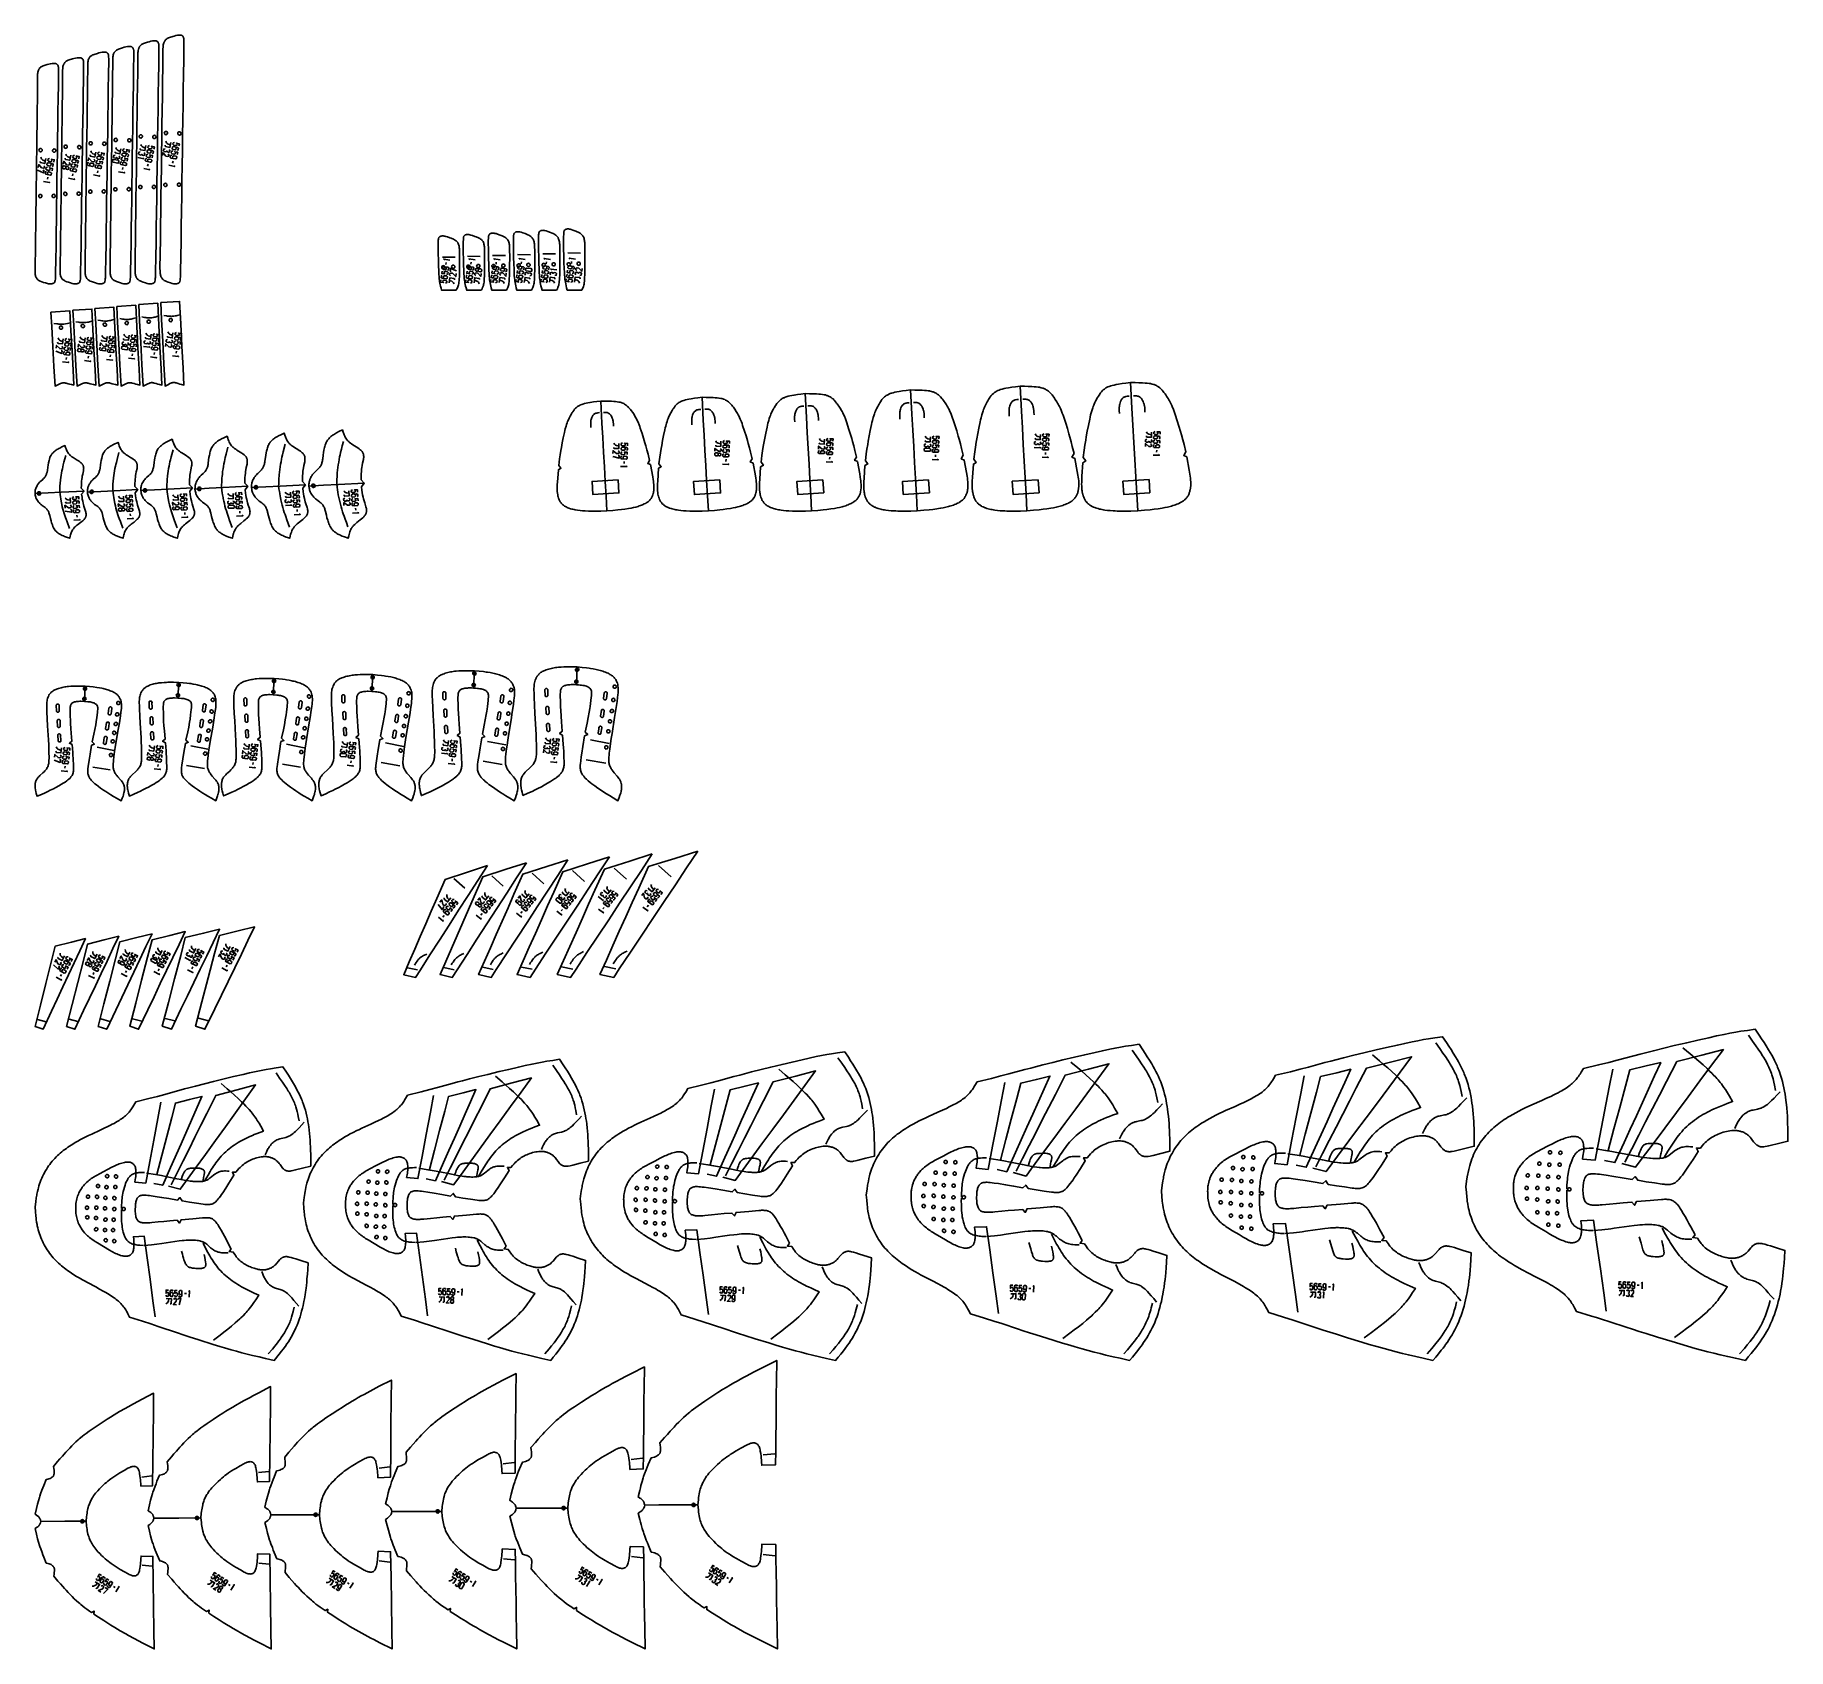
# Model space of a CAD drawing. Extents: x 923 to 2264, y 0 to 1234.
import ezdxf

# ---------------------------------------------------------------- set-up
doc = ezdxf.new("R2010")
doc.units = 0

msp = doc.modelspace()

# ---------------------------------------------------------------- linework, layer by layer
for points in [[(1018.551514, 1055.875366), (1018.602173, 1053.641235), (1018.655457, 1052.745239), (1018.741394, 1051.852417), (1018.838562, 1051.187744), (1018.974487, 1050.532349), (1019.159363, 1049.891113), (1019.314331, 1049.474243), (1019.541199, 1048.981445), (1019.863892, 1048.42749), (1020.243408, 1047.911011), (1020.563232, 1047.554199), (1020.927917, 1047.214844), (1021.354675, 1046.88562), (1021.808289, 1046.591675), (1022.44281, 1046.243286), (1022.9328, 1046.007324), (1023.610779, 1045.707275), (1024.907959, 1045.196899), (1026.496338, 1044.65918), (1027.923584, 1044.237671), (1028.820557, 1044.029297), (1029.270752, 1043.953979), (1029.721191, 1043.903687), (1030.395386, 1043.885132), (1031.035278, 1043.94104), (1031.417969, 1044.010742), (1031.799683, 1044.10791), (1032.180908, 1044.233154), (1032.585938, 1044.39856), (1032.853516, 1044.535278), (1033.100342, 1044.694824), (1033.316284, 1044.881348), (1033.437744, 1045.022339), (1033.526855, 1045.158081), (1033.61792, 1045.348999), (1033.739868, 1045.768677), (1033.914185, 1046.843384), (1034.059326, 1047.99939), (1034.146118, 1048.915405), (1034.208862, 1049.84314), (1034.250244, 1050.808838), (1034.278931, 1052.024048), (1034.294067, 1053.243896), (1034.467285, 1064.834229), (1034.640625, 1076.424561), (1034.813843, 1088.014771), (1034.987061, 1099.605103), (1035.160278, 1111.195313), (1035.333618, 1122.785645), (1035.506836, 1134.375854), (1035.680176, 1145.966187), (1035.853271, 1157.556396), (1036.026489, 1169.146729), (1036.199707, 1180.737061), (1036.373047, 1192.327271), (1036.546265, 1203.917603), (1036.719604, 1215.507935), (1036.892822, 1227.098145), (1036.887451, 1228.371094), (1036.846069, 1230.501831), (1036.809326, 1231.000732), (1036.742432, 1231.494263), (1036.634155, 1231.979248), (1036.533203, 1232.296387), (1036.434326, 1232.542725), (1036.228882, 1232.934692), (1035.96814, 1233.288574), (1035.658203, 1233.579834), (1035.45166, 1233.723999), (1035.230469, 1233.848145), (1034.877686, 1233.996826), (1034.632446, 1234.071411), (1034.382813, 1234.126099), (1033.97937, 1234.173218), (1033.449219, 1234.169922), (1032.738403, 1234.101074), (1031.964233, 1233.991333), (1030.684082, 1233.741821), (1029.422729, 1233.416626), (1028.314453, 1233.069824), (1025.852295, 1232.230957), (1025.110718, 1231.955811), (1024.571411, 1231.717651), (1024.05542, 1231.438843), (1023.559204, 1231.099243), (1023.095276, 1230.700317), (1022.808411, 1230.406982), (1022.540588, 1230.09436), (1022.177002, 1229.594482), (1021.961548, 1229.244141), (1021.789063, 1228.924072), (1021.653564, 1228.639404), (1021.474182, 1228.203125), (1021.235901, 1227.455811), (1021.057495, 1226.636719), (1020.945129, 1225.796265), (1020.884338, 1224.94873), (1020.849365, 1223.672119), (1020.828552, 1220.481079), (1020.67688, 1209.507324), (1020.524963, 1198.533569), (1020.37323, 1187.559937), (1020.221375, 1176.586182), (1020.069519, 1165.612427), (1019.917786, 1154.638672), (1019.766052, 1143.665161), (1019.614197, 1132.691406), (1019.462341, 1121.717651), (1019.310608, 1110.743896), (1019.158752, 1099.770142), (1019.007019, 1088.796509), (1018.855164, 1077.822754), (1018.703552, 1066.849243), (1018.551514, 1055.875366)], [(961.220581, 1055.074219), (961.273743, 1052.992432), (961.32843, 1052.157227), (961.416931, 1051.322388), (961.516052, 1050.700928), (961.653564, 1050.088989), (961.838562, 1049.492676), (961.992859, 1049.106445), (962.220886, 1048.646118), (962.546997, 1048.126953), (962.927795, 1047.645874), (963.246399, 1047.315308), (963.609985, 1046.999023), (964.040161, 1046.688965), (964.49469, 1046.41394), (965.128113, 1046.090332), (966.294983, 1045.592285), (967.594421, 1045.114868), (969.181763, 1044.611572), (970.609741, 1044.216187), (971.50769, 1044.020752), (971.957703, 1043.949951), (972.407532, 1043.902832), (973.080261, 1043.885132), (973.717224, 1043.93689), (974.098755, 1044.001587), (974.480652, 1044.091431), (974.863953, 1044.207153), (975.268311, 1044.357788), (975.535217, 1044.482422), (975.781982, 1044.629639), (975.998474, 1044.804565), (976.120667, 1044.938599), (976.208862, 1045.066528), (976.297791, 1045.243408), (976.419617, 1045.634644), (976.597839, 1046.636597), (976.741943, 1047.713379), (976.825684, 1048.567139), (976.885193, 1049.431885), (976.951782, 1051.463989), (976.966309, 1052.600708), (977.123901, 1063.400879), (977.281433, 1074.20105), (977.439148, 1085.001099), (977.59668, 1095.80127), (977.754272, 1106.601318), (977.911865, 1117.401489), (978.069519, 1128.201538), (978.227112, 1139.001709), (978.384583, 1149.801636), (978.542175, 1160.601807), (978.699829, 1171.401978), (978.857483, 1182.202148), (979.014954, 1193.002197), (979.172791, 1203.80249), (979.330261, 1214.602417), (979.323425, 1215.787842), (979.278564, 1217.776489), (979.241089, 1218.24292), (979.173401, 1218.703125), (979.064636, 1219.153564), (978.963745, 1219.446899), (978.863037, 1219.678223), (978.654907, 1220.044678), (978.395081, 1220.373413), (978.084412, 1220.647583), (977.87616, 1220.783936), (977.654114, 1220.900146), (977.301453, 1221.037964), (976.809021, 1221.156006), (976.331238, 1221.202271), (975.877075, 1221.196411), (975.167297, 1221.134033), (974.394958, 1221.033447), (973.115662, 1220.802979), (971.852722, 1220.500732), (970.744446, 1220.178223), (968.286072, 1219.402588), (967.546692, 1219.149048), (967.007324, 1218.92749), (966.488892, 1218.665894), (965.996399, 1218.351318), (965.536377, 1217.983398), (965.250305, 1217.71167), (964.981873, 1217.421021), (964.615784, 1216.953979), (964.397949, 1216.624634), (964.225159, 1216.325439), (964.090759, 1216.06189), (963.912476, 1215.656494), (963.674377, 1214.959351), (963.495911, 1214.194092), (963.384827, 1213.411499), (963.325134, 1212.621826), (963.29187, 1211.431641), (963.275452, 1208.457886), (963.138428, 1198.232422), (963.001465, 1188.006836), (962.864502, 1177.78125), (962.727478, 1167.555542), (962.590454, 1157.329956), (962.453491, 1147.104492), (962.316528, 1136.878906), (962.179504, 1126.653198), (962.04248, 1116.427612), (961.905457, 1106.202026), (961.768494, 1095.97644), (961.631592, 1085.750854), (961.494507, 1075.525269), (961.357727, 1065.299805), (961.220581, 1055.074219)], [(980.330933, 1055.341187), (980.38324, 1053.20874), (980.4375, 1052.353271), (980.524963, 1051.499023), (980.623596, 1050.863159), (980.760437, 1050.236816), (980.945435, 1049.625488), (981.099976, 1049.229004), (981.327637, 1048.757935), (981.652649, 1048.227173), (982.032959, 1047.734375), (982.35199, 1047.39502), (982.715942, 1047.070923), (983.144958, 1046.754517), (983.599182, 1046.473145), (984.232971, 1046.141357), (985.400269, 1045.630737), (986.699036, 1045.142212), (988.28656, 1044.627441), (989.714355, 1044.223267), (990.612, 1044.023682), (991.062012, 1043.951416), (991.512146, 1043.903076), (992.185303, 1043.885132), (992.823242, 1043.938232), (993.205139, 1044.004639), (993.587036, 1044.096924), (993.969666, 1044.215698), (994.374207, 1044.371338), (994.641235, 1044.5), (994.888123, 1044.651489), (995.10437, 1044.830078), (995.226379, 1044.966553), (995.314819, 1045.097046), (995.40448, 1045.278564), (995.526367, 1045.679321), (995.70343, 1046.705566), (995.847778, 1047.808838), (995.932495, 1048.683228), (995.993103, 1049.56897), (996.033264, 1050.490723), (996.06073, 1051.650635), (996.075623, 1052.815186), (996.238403, 1063.878662), (996.401245, 1074.942139), (996.564026, 1086.005615), (996.726868, 1097.069214), (996.889648, 1108.13269), (997.05249, 1119.196167), (997.215271, 1130.259644), (997.378113, 1141.32312), (997.540771, 1152.386597), (997.703552, 1163.450073), (997.866394, 1174.51355), (998.029358, 1185.577148), (998.192017, 1196.640625), (998.355164, 1207.704224), (998.517761, 1218.767578), (998.511414, 1219.982178), (998.467773, 1222.018311), (998.430603, 1222.495483), (998.363281, 1222.966797), (998.254639, 1223.428833), (998.153564, 1223.730103), (998.053406, 1223.966553), (997.846252, 1224.341431), (997.58606, 1224.678467), (997.275757, 1224.958374), (997.068115, 1225.09729), (996.846375, 1225.216187), (996.493591, 1225.357666), (996.000305, 1225.47937), (995.597961, 1225.523804), (995.06781, 1225.520874), (994.357788, 1225.456421), (993.584839, 1225.352783), (992.305115, 1225.115967), (991.042786, 1224.80603), (989.934509, 1224.475342), (987.474792, 1223.678833), (986.73468, 1223.417969), (986.195313, 1223.19104), (985.677795, 1222.923584), (985.184021, 1222.600586), (984.722656, 1222.22229), (984.436218, 1221.943604), (984.168091, 1221.64563), (983.802795, 1221.167603), (983.585754, 1220.831055), (983.413086, 1220.525024), (983.278259, 1220.254517), (983.09967, 1219.838745), (982.861511, 1219.124756), (982.683105, 1218.341553), (982.571716, 1217.539795), (982.511536, 1216.730713), (982.477661, 1215.511841), (982.459839, 1212.465698), (982.317932, 1201.990723), (982.176086, 1191.515747), (982.034058, 1181.040771), (981.892151, 1170.565796), (981.750122, 1160.09082), (981.608276, 1149.615967), (981.46637, 1139.140869), (981.324341, 1128.665894), (981.182495, 1118.19104), (981.040466, 1107.715942), (980.89856, 1097.240967), (980.756714, 1086.766113), (980.614685, 1076.291016), (980.472961, 1065.816284), (980.330933, 1055.341187)], [(999.441223, 1055.608276), (999.492737, 1053.424927), (999.546387, 1052.549194), (999.633179, 1051.675781), (999.731018, 1051.025391), (999.867493, 1050.384521), (1000.052307, 1049.758301), (1000.207153, 1049.351563), (1000.434448, 1048.869629), (1000.75824, 1048.327271), (1001.138184, 1047.822632), (1001.457642, 1047.474487), (1001.82196, 1047.142822), (1002.249817, 1046.820068), (1002.703735, 1046.532349), (1003.337769, 1046.192261), (1004.505554, 1045.668945), (1005.803406, 1045.169556), (1007.391479, 1044.643311), (1008.81897, 1044.230469), (1009.716309, 1044.026489), (1010.166382, 1043.952637), (1010.616638, 1043.903442), (1011.290344, 1043.885132), (1011.929199, 1043.939697), (1012.311523, 1044.00769), (1012.693359, 1044.102417), (1013.075195, 1044.224487), (1013.47998, 1044.38501), (1013.747375, 1044.517578), (1013.994202, 1044.673096), (1014.210266, 1044.855713), (1014.332092, 1044.994385), (1014.420837, 1045.127441), (1014.51123, 1045.313721), (1014.633118, 1045.723999), (1014.808716, 1046.774414), (1014.953552, 1047.904175), (1015.039368, 1048.799316), (1015.101013, 1049.706055), (1015.141785, 1050.649658), (1015.1698, 1051.83728), (1015.184814, 1053.029541), (1015.352844, 1064.356323), (1015.520935, 1075.683228), (1015.688904, 1087.010254), (1015.856934, 1098.337036), (1016.024963, 1109.66394), (1016.193054, 1120.990967), (1016.361084, 1132.317749), (1016.529053, 1143.644653), (1016.697021, 1154.971558), (1016.865051, 1166.298462), (1017.033081, 1177.625244), (1017.201172, 1188.952271), (1017.369141, 1200.279053), (1017.537415, 1211.606079), (1017.705261, 1222.932983), (1017.699402, 1224.176636), (1017.656921, 1226.26001), (1017.619995, 1226.748047), (1017.552856, 1227.230469), (1017.444336, 1227.703979), (1017.343445, 1228.013184), (1017.243958, 1228.254517), (1017.037659, 1228.638062), (1016.777161, 1228.983521), (1016.466919, 1229.269165), (1016.259888, 1229.410645), (1016.038391, 1229.532104), (1015.685608, 1229.677246), (1015.191528, 1229.802734), (1014.788574, 1229.848511), (1014.258484, 1229.845459), (1013.548096, 1229.778687), (1012.774536, 1229.671997), (1011.49469, 1229.428833), (1010.232788, 1229.111206), (1009.124451, 1228.772583), (1006.663574, 1227.954834), (1005.922607, 1227.68689), (1005.38324, 1227.454346), (1004.866516, 1227.181152), (1004.371704, 1226.849854), (1003.908936, 1226.461426), (1003.622314, 1226.175293), (1003.35437, 1225.869995), (1002.98999, 1225.381104), (1002.77356, 1225.037598), (1002.601074, 1224.724487), (1002.46582, 1224.446899), (1002.286987, 1224.020874), (1002.048706, 1223.290283), (1001.8703, 1222.489136), (1001.758423, 1221.667969), (1001.697937, 1220.8396), (1001.663513, 1219.592041), (1001.644226, 1216.473267), (1001.497314, 1205.749023), (1001.350464, 1195.024658), (1001.203674, 1184.300293), (1001.056702, 1173.575928), (1000.909851, 1162.851563), (1000.763, 1152.127319), (1000.616211, 1141.402954), (1000.469299, 1130.678589), (1000.322327, 1119.954224), (1000.175476, 1109.229858), (1000.028564, 1098.505493), (999.881836, 1087.78125), (999.734924, 1077.056885), (999.588257, 1066.332764), (999.441223, 1055.608276)], [(923, 1054.539917), (923.054565, 1052.559814), (923.110474, 1051.765259), (923.200745, 1050.968994), (923.301392, 1050.376221), (923.439819, 1049.793579), (923.625, 1049.227051), (923.778748, 1048.861206), (924.007568, 1048.422485), (924.335938, 1047.926636), (924.717529, 1047.46936), (925.035156, 1047.156128), (925.398254, 1046.855347), (925.830627, 1046.558105), (926.285889, 1046.295776), (926.918579, 1045.988525), (928.084351, 1045.515747), (929.385315, 1045.060303), (930.971924, 1044.579834), (932.400574, 1044.201904), (933.299011, 1044.014893), (933.748962, 1043.947144), (934.198486, 1043.9021), (934.8703, 1043.885132), (935.50531, 1043.934326), (935.886047, 1043.995728), (936.268127, 1044.080811), (936.65271, 1044.190063), (937.056641, 1044.330566), (937.322876, 1044.447144), (937.569763, 1044.586182), (937.786621, 1044.753296), (937.909302, 1044.882813), (937.996765, 1045.005615), (938.084106, 1045.173218), (938.152405, 1045.354492), (938.221558, 1045.610229), (938.387146, 1046.498413), (938.530273, 1047.522583), (938.612, 1048.334839), (938.669434, 1049.157715), (938.714294, 1050.228516), (938.737, 1051.306641), (938.747742, 1052.171997), (938.894897, 1062.445313), (939.042114, 1072.71875), (939.18927, 1082.992065), (939.336365, 1093.265259), (939.483582, 1103.538696), (939.630737, 1113.812012), (939.777954, 1124.085327), (939.925049, 1134.358765), (940.072144, 1144.631958), (940.21936, 1154.905273), (940.366516, 1165.178589), (940.513733, 1175.452026), (940.660828, 1185.725342), (940.808289, 1195.998779), (940.955261, 1206.271973), (940.947449, 1207.398926), (940.900146, 1209.293091), (940.861938, 1209.737671), (940.793823, 1210.175781), (940.684814, 1210.603271), (940.518005, 1211.028931), (940.403992, 1211.245239), (940.272217, 1211.451416), (940.013, 1211.763184), (939.701843, 1212.026001), (939.492249, 1212.156982), (939.269714, 1212.267944), (938.917236, 1212.398438), (938.426514, 1212.509155), (937.949768, 1212.552612), (937.495667, 1212.547485), (936.786621, 1212.48938), (936.015442, 1212.394897), (934.736694, 1212.177124), (933.472656, 1211.890137), (932.364441, 1211.583862), (929.908752, 1210.850342), (929.170837, 1210.610718), (928.631409, 1210.400513), (928.111389, 1210.150757), (927.621216, 1209.852661), (927.163879, 1209.505249), (926.878174, 1209.248169), (926.609375, 1208.97229), (926.241699, 1208.526978), (926.022217, 1208.21167), (925.849182, 1207.926392), (925.715759, 1207.67688), (925.538086, 1207.292114), (925.30011, 1206.628418), (925.121704, 1205.899048), (925.01123, 1205.155273), (924.952332, 1204.403931), (924.920227, 1203.27124), (924.906677, 1200.442627), (924.779602, 1190.71582), (924.525391, 1171.262207), (924.271057, 1151.808472), (924.016846, 1132.354736), (923.762634, 1112.901001), (923.508423, 1093.447266), (923.254211, 1073.99353), (923, 1054.539917)], [(942.110291, 1054.807129), (942.164185, 1052.776123), (942.219482, 1051.961304), (942.308899, 1051.14563), (942.408752, 1050.538574), (942.546692, 1049.941284), (942.731873, 1049.359863), (942.885925, 1048.983887), (943.11438, 1048.534302), (943.441406, 1048.026855), (943.822632, 1047.557617), (944.140747, 1047.235718), (944.504211, 1046.927124), (944.935303, 1046.623535), (945.39032, 1046.354858), (946.023438, 1046.039429), (947.189636, 1045.554077), (948.489807, 1045.087524), (950.076843, 1044.595703), (951.505127, 1044.208984), (952.403259, 1044.017822), (952.853271, 1043.948608), (953.303101, 1043.902466), (953.975281, 1043.885132), (954.611206, 1043.935547), (954.992493, 1043.998535), (955.374329, 1044.08606), (955.758423, 1044.198608), (956.162476, 1044.344238), (956.429016, 1044.464722), (956.675903, 1044.60791), (956.892456, 1044.778931), (957.014954, 1044.910767), (957.102783, 1045.036011), (957.190918, 1045.208374), (957.259338, 1045.394409), (957.328247, 1045.656494), (957.492493, 1046.567505), (957.636047, 1047.618042), (957.718872, 1048.45105), (957.777344, 1049.2948), (957.842651, 1051.277344), (957.856995, 1052.386353), (958.009338, 1062.923096), (958.161865, 1073.459839), (958.314209, 1083.996582), (958.466553, 1094.533203), (958.618896, 1105.069946), (958.771362, 1115.606689), (958.923706, 1126.143433), (959.07605, 1136.680176), (959.228394, 1147.216797), (959.380737, 1157.75354), (959.533081, 1168.290283), (959.685608, 1178.827026), (959.837952, 1189.36377), (959.990601, 1199.900635), (960.142761, 1210.437256), (960.135437, 1211.593384), (960.089355, 1213.53479), (960.051514, 1213.990234), (959.983704, 1214.439331), (959.874817, 1214.878418), (959.773865, 1215.163696), (959.672485, 1215.390259), (959.463562, 1215.748047), (959.204041, 1216.068237), (958.893127, 1216.336792), (958.684204, 1216.470459), (958.462036, 1216.584106), (958.109375, 1216.718262), (957.617798, 1216.832642), (957.140442, 1216.877441), (956.686401, 1216.871948), (955.97699, 1216.811646), (955.205139, 1216.714233), (953.926208, 1216.490112), (952.662781, 1216.195435), (951.554382, 1215.881104), (949.097351, 1215.126587), (948.358704, 1214.880005), (947.819336, 1214.664063), (947.30011, 1214.408447), (946.808899, 1214.102051), (946.350159, 1213.744385), (946.064209, 1213.47998), (945.795593, 1213.196655), (945.428711, 1212.740479), (945.210144, 1212.418091), (945.03717, 1212.125854), (944.903259, 1211.869385), (944.725281, 1211.474365), (944.487305, 1210.793823), (944.308899, 1210.046509), (944.19812, 1209.283447), (944.138733, 1208.512939), (944.106079, 1207.35144), (944.091064, 1204.450317), (943.959045, 1194.474121), (943.695007, 1174.521729), (943.430786, 1154.569214), (943.166687, 1134.616821), (942.902649, 1114.664307), (942.638428, 1094.711792), (942.374329, 1074.759521), (942.110291, 1054.807129)], [(985.97998, 1153.992188), (985.894226, 1154.47229), (985.631409, 1154.883057), (985.231201, 1155.162109), (984.755005, 1155.266724), (984.274841, 1155.18103), (983.864014, 1154.918091), (983.584961, 1154.518066), (983.480469, 1154.041748), (983.566101, 1153.561523), (983.829041, 1153.150757), (984.229065, 1152.871826), (984.705444, 1152.767212), (985.185608, 1152.852905), (985.596375, 1153.115723), (985.875305, 1153.515747), (985.97998, 1153.992188)], [(996.346375, 1153.64856), (996.26062, 1154.128784), (995.997803, 1154.539551), (995.597656, 1154.818359), (995.121399, 1154.923096), (994.641235, 1154.837402), (994.230286, 1154.574463), (993.951355, 1154.174438), (993.846863, 1153.69812), (993.932495, 1153.217896), (994.195313, 1152.807129), (994.595459, 1152.528198), (995.071838, 1152.423584), (995.552002, 1152.509155), (995.962769, 1152.772217), (996.241699, 1153.172119), (996.346375, 1153.64856)], [(1005.13678, 1156.609863), (1005.051086, 1157.089966), (1004.788208, 1157.500732), (1004.388123, 1157.779663), (1003.911682, 1157.884399), (1003.431519, 1157.798706), (1003.020752, 1157.535767), (1002.741882, 1157.13562), (1002.637268, 1156.659302), (1002.722961, 1156.179199), (1002.985779, 1155.768433), (1003.385925, 1155.48938), (1003.862244, 1155.384766), (1004.342407, 1155.470459), (1004.753174, 1155.733398), (1005.032166, 1156.133423), (1005.13678, 1156.609863)], [(1015.503113, 1156.262939), (1015.41748, 1156.743042), (1015.154602, 1157.153931), (1014.754517, 1157.432739), (1014.278076, 1157.537476), (1013.797974, 1157.451782), (1013.387146, 1157.188843), (1013.108276, 1156.788818), (1013.003662, 1156.312378), (1013.089294, 1155.832275), (1013.352173, 1155.421509), (1013.752258, 1155.142456), (1014.228638, 1155.037964), (1014.708801, 1155.123535), (1015.119568, 1155.386475), (1015.398499, 1155.786499), (1015.503113, 1156.262939)], [(1024.293579, 1159.227417), (1024.207886, 1159.707642), (1023.945129, 1160.118408), (1023.544983, 1160.397339), (1023.068542, 1160.501953), (1022.58844, 1160.416382), (1022.177612, 1160.153442), (1021.898743, 1159.753418), (1021.794189, 1159.276978), (1021.879822, 1158.796875), (1022.142639, 1158.386108), (1022.542786, 1158.107056), (1023.019226, 1158.002441), (1023.499329, 1158.088135), (1023.910156, 1158.351074), (1024.189087, 1158.751099), (1024.293579, 1159.227417)], [(1026.630127, 1150.125244), (1024.769775, 1150.858765), (1024.101685, 1151.306519), (1023.622314, 1151.805176), (1023.400146, 1152.251831), (1023.118896, 1153.067627)], [(1034.660034, 1158.877319), (1034.574219, 1159.357422), (1034.311401, 1159.768311), (1033.911255, 1160.047119), (1033.434937, 1160.151733), (1032.954834, 1160.06604), (1032.543823, 1159.803223), (1032.265015, 1159.403076), (1032.1604, 1158.926758), (1032.246094, 1158.446655), (1032.508911, 1158.035889), (1032.909058, 1157.756836), (1033.385498, 1157.652344), (1033.865601, 1157.737915), (1034.276367, 1158.000854), (1034.555298, 1158.400879), (1034.660034, 1158.877319)], [(928.509338, 1146.13916), (928.423645, 1146.619385), (928.160767, 1147.030151), (927.760681, 1147.309082), (927.284363, 1147.413696), (926.804199, 1147.328125), (926.393433, 1147.065186), (926.114441, 1146.665161), (926.009827, 1146.188721), (926.095459, 1145.708618), (926.358398, 1145.297729), (926.758423, 1145.018799), (927.234802, 1144.914185), (927.714966, 1144.999878), (928.125732, 1145.262817), (928.404663, 1145.662842), (928.509338, 1146.13916)], [(931.16571, 1139.750244), (930.393433, 1135.933838), (927.048645, 1136.610596), (926.783264, 1136.842896), (926.793396, 1137.554932)], [(930.861023, 1137.803223), (929.000671, 1138.536743), (928.332458, 1138.984375), (927.853088, 1139.483154), (927.631104, 1139.92981), (927.349731, 1140.745605)], [(937.307251, 1137.056885), (937.65863, 1138.793579), (935.343018, 1139.262085), (935.856628, 1138.711792), (935.635376, 1137.618286), (934.948242, 1137.311035), (933.361633, 1137.631958), (932.698242, 1138.324219), (932.919495, 1139.417725), (933.975708, 1139.78418)], [(938.875916, 1145.80542), (938.790283, 1146.285645), (938.527405, 1146.696411), (938.127319, 1146.975342), (937.65094, 1147.079956), (937.170776, 1146.994385), (936.759949, 1146.731323), (936.481079, 1146.331421), (936.376465, 1145.85498), (936.462097, 1145.374878), (936.724976, 1144.963989), (937.125061, 1144.685181), (937.60144, 1144.580444), (938.081604, 1144.666138), (938.492371, 1144.929077), (938.771301, 1145.329102), (938.875916, 1145.80542)], [(947.666199, 1148.756836), (947.580627, 1149.237061), (947.317627, 1149.647827), (946.917664, 1149.926758), (946.441223, 1150.031372), (945.96106, 1149.945801), (945.550293, 1149.682739), (945.27124, 1149.282837), (945.166687, 1148.806396), (945.252319, 1148.326172), (945.51532, 1147.915405), (945.915283, 1147.636597), (946.391724, 1147.53186), (946.871826, 1147.617554), (947.282654, 1147.880493), (947.561523, 1148.280518), (947.666199, 1148.756836)], [(950.319519, 1142.214722), (949.54718, 1138.398315), (946.202454, 1139.075073), (945.937012, 1139.307373), (945.947327, 1140.019409)], [(950.014832, 1140.267578), (948.15448, 1141.001221), (947.486389, 1141.448853), (947.007019, 1141.947632), (946.784973, 1142.394287), (946.503601, 1143.209961)], [(956.46106, 1139.52124), (956.8125, 1141.257935), (954.496826, 1141.726563), (955.010437, 1141.17627), (954.789185, 1140.082764), (954.10199, 1139.775391), (952.515442, 1140.096436), (951.852173, 1140.788696), (952.073242, 1141.882202), (953.129517, 1142.248657)], [(958.032776, 1148.4198), (957.947021, 1148.900024), (957.684204, 1149.310791), (957.28418, 1149.589844), (956.8078, 1149.694336), (956.327637, 1149.608765), (955.916687, 1149.345703), (955.637817, 1148.945801), (955.533264, 1148.46936), (955.618896, 1147.989136), (955.881714, 1147.578369), (956.28186, 1147.299561), (956.75824, 1147.194824), (957.238403, 1147.280518), (957.64917, 1147.543457), (957.928101, 1147.943481), (958.032776, 1148.4198)], [(967.96106, 1139.191284), (968.641846, 1138.584717), (968.420532, 1137.491333), (967.561951, 1137.21875), (966.31842, 1137.470337), (964.080627, 1140.088013), (963.638123, 1137.901123)], [(966.822998, 1151.374512), (966.737305, 1151.854614), (966.474487, 1152.265503), (966.074341, 1152.544434), (965.598022, 1152.649048), (965.117859, 1152.563354), (964.707092, 1152.300415), (964.428101, 1151.900391), (964.323547, 1151.424072), (964.40918, 1150.943848), (964.672058, 1150.533081), (965.072144, 1150.25415), (965.548584, 1150.149536), (966.028748, 1150.235107), (966.439514, 1150.498047), (966.718445, 1150.898071), (966.822998, 1151.374512)], [(969.473328, 1144.679077), (968.70105, 1140.862671), (965.356323, 1141.539429), (965.090942, 1141.771729), (965.101074, 1142.483765)], [(969.168579, 1142.732056), (967.30835, 1143.465576), (966.640137, 1143.913208), (966.160767, 1144.411987), (965.938721, 1144.858643), (965.657349, 1145.674316)], [(974.326355, 1138.706665), (974.991882, 1138.90686), (975.256531, 1140.214722), (974.575745, 1140.821045), (971.445435, 1141.454468), (970.56073, 1141.053223), (970.339539, 1139.959839), (971.00293, 1139.267578), (972.589539, 1138.946533), (973.29834, 1139.361084), (973.541199, 1140.561646), (973.031982, 1141.133423)], [(975.614807, 1141.985596), (975.966248, 1143.72229), (973.650696, 1144.190918), (974.164246, 1143.640625), (973.943054, 1142.547119), (973.25592, 1142.239868), (971.66925, 1142.560791), (971.00592, 1143.253052), (971.227173, 1144.346558), (972.283325, 1144.713135)], [(977.189514, 1151.03418), (977.103882, 1151.514404), (976.841003, 1151.925171), (976.440918, 1152.204102), (975.964539, 1152.308716), (975.484375, 1152.223145), (975.073547, 1151.960083), (974.794678, 1151.560181), (974.690063, 1151.08374), (974.775696, 1150.603516), (975.038574, 1150.192749), (975.43866, 1149.913818), (975.915039, 1149.809204), (976.395203, 1149.894897), (976.805969, 1150.157837), (977.0849, 1150.557739), (977.189514, 1151.03418)], [(987.088867, 1141.526978), (987.795776, 1141.049194), (987.574341, 1139.955811), (986.715759, 1139.683105), (985.772461, 1139.874023), (985.383728, 1140.599976), (984.678711, 1139.983765), (983.392334, 1140.244019), (982.878723, 1140.794312), (983.143433, 1142.102295), (984.177795, 1142.361572)], [(988.627136, 1147.143555), (987.854797, 1143.327148), (984.510132, 1144.003906), (984.24469, 1144.236206), (984.255005, 1144.948242)], [(988.322449, 1145.196533), (986.462158, 1145.929932), (985.794067, 1146.377686), (985.314636, 1146.876343), (985.092468, 1147.32312), (984.811218, 1148.138916)], [(993.435913, 1137.863525), (993.787292, 1139.600342), (991.47168, 1140.068848), (991.985291, 1139.518433), (991.764038, 1138.425049), (991.077026, 1138.117798), (989.490295, 1138.438721), (988.827026, 1139.130859), (989.048279, 1140.224487), (990.10437, 1140.590942)], [(993.480286, 1141.171021), (994.14563, 1141.371216), (994.410278, 1142.679077), (993.729492, 1143.285522), (990.599365, 1143.918945), (989.714661, 1143.517578), (989.493286, 1142.424194), (990.15686, 1141.732056), (991.743286, 1141.411011), (992.452148, 1141.825439), (992.695129, 1143.026245), (992.18573, 1143.5979)], [(994.768738, 1144.450073), (995.120117, 1146.186768), (992.804504, 1146.655273), (993.318115, 1146.10498), (993.096863, 1145.011597), (992.409668, 1144.704224), (990.82312, 1145.025269), (990.159851, 1145.717529), (990.38092, 1146.810913), (991.437195, 1147.17749)], [(1005.467896, 1140.162109), (1006.153015, 1139.577148), (1001.478882, 1140.522949)], [(1006.242737, 1143.991333), (1006.949524, 1143.51355), (1006.72821, 1142.420166), (1005.869568, 1142.147461), (1004.926208, 1142.338379), (1004.537476, 1143.064331), (1003.832581, 1142.44812), (1002.546082, 1142.708374), (1002.032471, 1143.258667), (1002.29718, 1144.56665), (1003.331726, 1144.825928)], [(1007.781006, 1149.60791), (1007.008667, 1145.791504), (1003.66394, 1146.468262), (1003.39856, 1146.700562), (1003.408752, 1147.412598)], [(1007.476257, 1147.660889), (1005.615967, 1148.394409), (1004.947815, 1148.842041), (1004.468445, 1149.340698), (1004.246399, 1149.787476), (1003.964966, 1150.603271)], [(1009.564331, 1137.28894), (1009.007935, 1137.847778), (1009.250854, 1139.048462), (1009.985229, 1139.36853), (1011.7005, 1139.021484), (1012.209656, 1138.449829), (1011.966675, 1137.249023), (1011.279663, 1136.941772), (1007.806335, 1137.644531), (1007.292725, 1138.194946), (1007.557312, 1139.502808), (1008.420349, 1139.796875)], [(1012.589722, 1140.328003), (1012.941162, 1142.064697), (1010.62561, 1142.533203), (1011.139221, 1141.98291), (1010.917847, 1140.889404), (1010.230774, 1140.582153), (1008.644226, 1140.903198), (1007.980835, 1141.595337), (1008.202026, 1142.688843), (1009.25824, 1143.05542)], [(1012.634033, 1143.635498), (1013.2995, 1143.835571), (1013.564209, 1145.143433), (1012.883423, 1145.749878), (1009.753113, 1146.383301), (1008.868408, 1145.982056), (1008.647156, 1144.88855), (1009.310608, 1144.196411), (1010.897156, 1143.875366), (1011.605896, 1144.289795), (1011.848877, 1145.490601), (1011.339661, 1146.062378)], [(1013.922485, 1146.914551), (1014.273865, 1148.651123), (1011.958313, 1149.119629), (1012.471924, 1148.569336), (1012.25061, 1147.475952), (1011.563599, 1147.168579), (1009.976929, 1147.489624), (1009.313599, 1148.181885), (1009.534851, 1149.275269), (1010.591003, 1149.641846)], [(1024.756226, 1143.29126), (1025.43689, 1142.684814), (1025.215698, 1141.591309), (1024.357056, 1141.318726), (1023.113586, 1141.570313), (1020.875732, 1144.187988), (1020.433289, 1142.001099)], [(1025.396484, 1146.455811), (1026.103394, 1145.978027), (1025.881958, 1144.884521), (1025.023438, 1144.611938), (1024.080078, 1144.802734), (1023.691406, 1145.528687), (1022.986389, 1144.912598), (1021.699951, 1145.172729), (1021.186401, 1145.723145), (1021.45105, 1147.031128), (1022.485474, 1147.290405)], [(1026.934814, 1152.072266), (1026.162476, 1148.255859), (1022.81781, 1148.932739), (1022.552307, 1149.164917), (1022.5625, 1149.877075)], [(1028.718262, 1139.753296), (1028.161865, 1140.312256), (1028.404663, 1141.512939), (1029.139038, 1141.832886), (1030.85437, 1141.485962), (1031.363525, 1140.914185), (1031.120605, 1139.713501), (1030.433472, 1139.40625), (1026.960083, 1140.109009), (1026.446533, 1140.659302), (1026.711182, 1141.967163), (1027.574219, 1142.26123)], [(1031.74353, 1142.792358), (1032.094971, 1144.529053), (1029.779297, 1144.997681), (1030.292969, 1144.447266), (1030.071655, 1143.353882), (1029.384644, 1143.046509), (1027.797974, 1143.367676), (1027.134644, 1144.059692), (1027.355957, 1145.153198), (1028.411987, 1145.519775)], [(1031.787964, 1146.099854), (1032.453247, 1146.299927), (1032.717896, 1147.60791), (1032.037109, 1148.214355), (1028.906982, 1148.847778), (1028.022339, 1148.446533), (1027.800903, 1147.353027), (1028.464355, 1146.660767), (1030.050903, 1146.339844), (1030.759766, 1146.754395), (1031.002808, 1147.954956), (1030.493408, 1148.526733)], [(1033.076416, 1149.378906), (1033.427734, 1151.115601), (1031.112183, 1151.584106), (1031.625732, 1151.033813), (1031.404541, 1149.940308), (1030.717285, 1149.633057), (1029.130737, 1149.953979), (1028.467285, 1150.64624), (1028.688599, 1151.739746), (1029.744873, 1152.106323)], [(928.96106, 1130.840576), (929.732971, 1130.684326), (929.338074, 1128.733276), (924.885315, 1130.772461)], [(929.653442, 1134.262451), (930.334167, 1133.655884), (930.112976, 1132.5625), (929.254333, 1132.289917), (928.010742, 1132.541504), (925.772949, 1135.15918), (925.330444, 1132.97229)], [(932.949036, 1127.431274), (932.3927, 1127.990112), (932.635498, 1129.190796), (933.369873, 1129.510864), (935.085205, 1129.16394), (935.59436, 1128.592163), (935.351379, 1127.391479), (934.664368, 1127.084229), (931.190979, 1127.786987), (930.677429, 1128.33728), (930.942017, 1129.645142), (931.805054, 1129.939209)], [(935.974426, 1130.470337), (936.325867, 1132.207031), (934.010315, 1132.675659), (934.523865, 1132.125244), (934.302551, 1131.03186), (933.61554, 1130.724487), (932.02887, 1131.045532), (931.36554, 1131.737671), (931.58667, 1132.831177), (932.642944, 1133.197754)], [(936.018738, 1133.777832), (936.684204, 1133.977905), (936.948914, 1135.285889), (936.268127, 1135.892334), (933.137817, 1136.525757), (932.253174, 1136.12439), (932.03186, 1135.031006), (932.695313, 1134.338745), (934.28186, 1134.0177), (934.990662, 1134.432251), (935.233582, 1135.632935), (934.724365, 1136.204712)], [(946.413391, 1132.17627), (946.969849, 1131.617188), (947.913269, 1131.426392), (948.600464, 1131.733765), (948.821533, 1132.827148), (948.3125, 1133.398926), (947.369019, 1133.589844), (946.634644, 1133.269653), (946.413391, 1132.17627), (945.704651, 1131.761719), (944.589844, 1131.987183), (943.904663, 1132.572266), (944.169373, 1133.880127), (945.032349, 1134.174194), (946.147156, 1133.948608), (946.634644, 1133.269653)], [(948.807312, 1136.726807), (949.488098, 1136.120361), (949.266724, 1135.026978), (948.408081, 1134.754395), (947.164673, 1135.005859), (944.92688, 1137.623657), (944.484375, 1135.436646)], [(952.102966, 1129.89563), (951.54657, 1130.454712), (951.789368, 1131.655273), (952.523743, 1131.975342), (954.239014, 1131.628296), (954.74823, 1131.056519), (954.50531, 1129.855957), (953.818115, 1129.548584), (950.344849, 1130.251343), (949.831238, 1130.801636), (950.095886, 1132.109497), (950.958862, 1132.403564)], [(955.128235, 1132.934692), (955.479675, 1134.671387), (953.164063, 1135.140015), (953.677612, 1134.589722), (953.45636, 1133.496216), (952.769348, 1133.188843), (951.182617, 1133.51001), (950.519348, 1134.202148), (950.740601, 1135.295654), (951.796692, 1135.662109)], [(955.172607, 1136.24231), (955.837952, 1136.442505), (956.102661, 1137.750244), (955.421875, 1138.356689), (952.291687, 1138.990112), (951.406982, 1138.588867), (951.185608, 1137.495483), (951.849182, 1136.803223), (953.435608, 1136.482178), (954.144531, 1136.896729), (954.387451, 1138.09729), (953.878235, 1138.669067)], [(951.932922, 1127.952637), (951.620605, 1126.408936)], [(965.330139, 1134.130615), (964.773743, 1134.689453), (965.016724, 1135.890259), (965.750977, 1136.210327), (967.466248, 1135.863281), (967.975464, 1135.291504), (967.732483, 1134.090942), (967.045471, 1133.783447), (963.572021, 1134.486328), (963.058472, 1135.036621), (963.32312, 1136.344482), (964.186096, 1136.63855)], [(971.754028, 1126.876221), (972.439148, 1126.29126), (967.765076, 1127.237061)], [(971.256714, 1132.359985), (970.700378, 1132.919067), (970.943176, 1134.119629), (971.677551, 1134.439697), (973.392883, 1134.092651), (973.902039, 1133.520874), (973.659058, 1132.320313), (972.971985, 1132.012939), (969.498657, 1132.715698), (968.985046, 1133.266113), (969.249695, 1134.573853), (970.112732, 1134.86792)], [(974.282104, 1135.39917), (974.633484, 1137.135742), (972.317932, 1137.60437), (972.831543, 1137.054077), (972.610229, 1135.960571), (971.923096, 1135.653198), (970.336548, 1135.974365), (969.673157, 1136.666504), (969.894348, 1137.76001), (970.950623, 1138.126587)], [(971.08667, 1130.416992), (970.774353, 1128.873291)], [(982.212341, 1137.501099), (982.47699, 1138.80896), (983.168396, 1139.137695), (986.641724, 1138.434937), (987.151062, 1137.863159), (986.886414, 1136.555298), (986.199219, 1136.247925), (982.725891, 1136.950806), (982.212341, 1137.501099)], [(990.907776, 1129.340576), (991.592957, 1128.755615), (986.918884, 1129.701416)], [(990.410583, 1134.824463), (989.854187, 1135.383423), (990.096985, 1136.584106), (990.83136, 1136.904175), (992.546692, 1136.557129), (993.055908, 1135.985474), (992.812927, 1134.784668), (992.125732, 1134.477417), (988.652466, 1135.180176), (988.138855, 1135.730469), (988.403564, 1137.038452), (989.266541, 1137.33252)], [(990.240601, 1132.88147), (989.928284, 1131.337769)], [(1010.061707, 1131.805054), (1010.746765, 1131.219971), (1006.072693, 1132.165894)], [(1009.394348, 1135.345825), (1009.082031, 1133.802124)], [(1029.215454, 1134.269531), (1029.900635, 1133.684448), (1025.226563, 1134.630249)], [(1028.548218, 1137.810303), (1028.235962, 1136.266479)], [(933.446411, 1121.947388), (934.13147, 1121.362427), (929.457397, 1122.308228)], [(932.779114, 1125.488281), (932.466797, 1123.944458)], [(947.401855, 1112.724854), (947.316223, 1113.204956), (947.053406, 1113.615723), (946.653259, 1113.894653), (946.17688, 1113.99939), (945.696716, 1113.913696), (945.285889, 1113.650757), (945.007019, 1113.250732), (944.902466, 1112.774292), (944.988098, 1112.294189), (945.250916, 1111.883423), (945.651062, 1111.60437), (946.127502, 1111.499878), (946.607605, 1111.585449), (947.018433, 1111.848389), (947.297302, 1112.248413), (947.401855, 1112.724854)], [(952.600159, 1124.411865), (953.285278, 1123.826904), (948.611206, 1124.772583)], [(957.692505, 1112.839233), (957.606873, 1113.319336), (957.343872, 1113.730103), (956.943909, 1114.009155), (956.467468, 1114.11377), (955.987305, 1114.028076), (955.576538, 1113.765137), (955.297607, 1113.365112), (955.192932, 1112.888672), (955.278564, 1112.408569), (955.541565, 1111.997803), (955.941528, 1111.71875), (956.417969, 1111.614136), (956.898132, 1111.699829), (957.308899, 1111.962769), (957.587952, 1112.362793), (957.692505, 1112.839233)], [(966.540894, 1114.441895), (966.455261, 1114.921997), (966.192322, 1115.332764), (965.792297, 1115.611816), (965.315918, 1115.716431), (964.835754, 1115.630737), (964.424988, 1115.367798), (964.146057, 1114.967773), (964.041382, 1114.491333), (964.127075, 1114.01123), (964.389954, 1113.600464), (964.790039, 1113.321533), (965.266357, 1113.216797), (965.746521, 1113.302612), (966.157349, 1113.56543), (966.436401, 1113.965576), (966.540894, 1114.441895)], [(976.831726, 1114.564209), (976.745972, 1115.044312), (976.483154, 1115.455078), (976.083008, 1115.734009), (975.606689, 1115.838745), (975.126526, 1115.753052), (974.715698, 1115.490112), (974.436768, 1115.090088), (974.332153, 1114.61377), (974.417786, 1114.133545), (974.680664, 1113.722778), (975.08075, 1113.443848), (975.55719, 1113.339233), (976.037292, 1113.424805), (976.448181, 1113.687744), (976.727112, 1114.087769), (976.831726, 1114.564209)], [(985.679993, 1116.158936), (985.59436, 1116.63916), (985.33136, 1117.049927), (984.931396, 1117.328857), (984.454956, 1117.433472), (983.974792, 1117.347778), (983.564026, 1117.084839), (983.285156, 1116.684814), (983.18042, 1116.208374), (983.266052, 1115.728271), (983.529053, 1115.317505), (983.929016, 1115.038574), (984.405457, 1114.93396), (984.88562, 1115.019653), (985.296387, 1115.282471), (985.575439, 1115.682617), (985.679993, 1116.158936)], [(995.970886, 1116.289185), (995.885132, 1116.769409), (995.622314, 1117.180176), (995.222168, 1117.459106), (994.745911, 1117.563721), (994.265747, 1117.478149), (993.854797, 1117.215088), (993.575928, 1116.815186), (993.471375, 1116.338745), (993.557007, 1115.858521), (993.819824, 1115.447754), (994.219971, 1115.168823), (994.696411, 1115.064209), (995.176514, 1115.149902), (995.587341, 1115.412842), (995.866211, 1115.812744), (995.970886, 1116.289185)], [(1004.819031, 1117.876099), (1004.733337, 1118.356201), (1004.470459, 1118.766968), (1004.070374, 1119.045898), (1003.594055, 1119.150513), (1003.113892, 1119.064819), (1002.703003, 1118.802002), (1002.424011, 1118.401855), (1002.319519, 1117.925537), (1002.405151, 1117.445313), (1002.668091, 1117.034546), (1003.068115, 1116.755615), (1003.544495, 1116.651123), (1004.024658, 1116.736694), (1004.435425, 1116.999634), (1004.714355, 1117.399658), (1004.819031, 1117.876099)], [(1015.110046, 1118.01416), (1015.024353, 1118.494385), (1014.761536, 1118.905151), (1014.361389, 1119.184082), (1013.885071, 1119.288696), (1013.404907, 1119.203125), (1012.994019, 1118.940186), (1012.715149, 1118.540161), (1012.610535, 1118.063721), (1012.696228, 1117.583618), (1012.959045, 1117.172729), (1013.359131, 1116.893799), (1013.83551, 1116.789185), (1014.315674, 1116.874878), (1014.726563, 1117.137817), (1015.005432, 1117.537842), (1015.110046, 1118.01416)], [(1023.95813, 1119.59314), (1023.872314, 1120.073242), (1023.609497, 1120.484009), (1023.209351, 1120.762939), (1022.733093, 1120.867676), (1022.25293, 1120.781982), (1021.842163, 1120.519043), (1021.56311, 1120.119019), (1021.458557, 1119.642578), (1021.544189, 1119.162476), (1021.80719, 1118.751587), (1022.207153, 1118.472656), (1022.683594, 1118.368042), (1023.163757, 1118.453735), (1023.574524, 1118.716675), (1023.853394, 1119.116699), (1023.95813, 1119.59314)], [(1034.249146, 1119.739258), (1034.163574, 1120.219482), (1033.900757, 1120.630249), (1033.50061, 1120.90918), (1033.02417, 1121.013794), (1032.544067, 1120.928101), (1032.133301, 1120.665283), (1031.85437, 1120.265137), (1031.749634, 1119.788818), (1031.835449, 1119.308594), (1032.098267, 1118.897827), (1032.498291, 1118.618896), (1032.974609, 1118.514282), (1033.454834, 1118.599976), (1033.865723, 1118.862915), (1034.144653, 1119.262939), (1034.249146, 1119.739258)], [(928.262878, 1111.00769), (928.177185, 1111.487915), (927.914368, 1111.898682), (927.514282, 1112.177612), (927.037842, 1112.282227), (926.557739, 1112.196533), (926.146912, 1111.933594), (925.86792, 1111.533569), (925.763428, 1111.057129), (925.84906, 1110.577026), (926.111938, 1110.16626), (926.512024, 1109.887329), (926.988403, 1109.782715), (927.468567, 1109.868408), (927.879333, 1110.131226), (928.158264, 1110.531372), (928.262878, 1111.00769)], [(938.553284, 1111.114136), (938.467651, 1111.59436), (938.204773, 1112.005127), (937.804688, 1112.284058), (937.328247, 1112.388672), (936.848083, 1112.302979), (936.437317, 1112.040161), (936.158386, 1111.640015), (936.053833, 1111.163696), (936.139404, 1110.683594), (936.402344, 1110.272705), (936.802429, 1109.993774), (937.278809, 1109.88916), (937.758972, 1109.974854), (938.169739, 1110.237671), (938.44873, 1110.637817), (938.553284, 1111.114136)], [(1341.099365, 1039.039917), (1341.673462, 1040.258057), (1342.100098, 1041.243164), (1342.384644, 1041.993774), (1342.662964, 1042.886963), (1342.874756, 1043.802368), (1343.029663, 1044.730713), (1343.164551, 1045.937744), (1343.247681, 1047.14917), (1343.471558, 1052.407104), (1343.526978, 1054.286377), (1343.540771, 1055.85144), (1343.536987, 1059.741211), (1343.577271, 1065.099243), (1343.577271, 1067.161621), (1343.520874, 1071.259155), (1343.472412, 1073.535767), (1343.425415, 1074.702271), (1343.367432, 1075.634521), (1343.302002, 1076.332642), (1343.209961, 1077.029297), (1343.070801, 1077.790161), (1342.880249, 1078.539185), (1342.627319, 1079.266479), (1342.330933, 1079.905151), (1342.141968, 1080.237793), (1341.934082, 1080.559204), (1341.547119, 1081.06665), (1341.29248, 1081.352295), (1341.043701, 1081.602295), (1340.511108, 1082.065308), (1339.793701, 1082.581909), (1339.344238, 1082.863281), (1338.900391, 1083.117432), (1338.309082, 1083.427734), (1337.707275, 1083.715576), (1336.478271, 1084.239502), (1334.292114, 1085.064941), (1333.096558, 1085.478516), (1332.187134, 1085.727417), (1331.57312, 1085.844727), (1331.263428, 1085.884766), (1330.637939, 1085.921387), (1330.003662, 1085.891235), (1329.614136, 1085.834961), (1329.107422, 1085.704956), (1328.750488, 1085.558472), (1328.425293, 1085.363281), (1328.188354, 1085.161743), (1327.956543, 1084.88501), (1327.767334, 1084.574097), (1327.590454, 1084.166382), (1327.495728, 1083.858398), (1327.425171, 1083.543091), (1327.35498, 1083.059937), (1327.30542, 1082.405396), (1327.173462, 1079.340332), (1327.266113, 1071.141479), (1327.396973, 1064.827759), (1327.516235, 1060.61792), (1327.696533, 1055.350708), (1327.804077, 1052.742432), (1327.915161, 1050.788696), (1328.072021, 1048.840088), (1328.210938, 1047.545654), (1328.383667, 1046.255737), (1328.560913, 1045.161499), (1328.819336, 1043.81311), (1329.11438, 1042.47168), (1329.476563, 1040.983276), (1329.966675, 1039.091675), (1341.099365, 1039.039917)], [(1245.094849, 1039.039917), (1245.670654, 1040.116089), (1246.099243, 1040.98877), (1246.386108, 1041.65625), (1246.667114, 1042.453247), (1246.880859, 1043.263916), (1247.038452, 1044.088989), (1247.176392, 1045.157593), (1247.262329, 1046.231689), (1247.498779, 1050.894409), (1247.558716, 1052.560425), (1247.576172, 1053.94751), (1247.581665, 1057.395752), (1247.63501, 1062.14502), (1247.639771, 1063.973267), (1247.593262, 1067.605225), (1247.550171, 1069.623047), (1247.506592, 1070.657593), (1247.450928, 1071.484009), (1247.386963, 1072.102539), (1247.296143, 1072.71936), (1247.156494, 1073.397949), (1246.966431, 1074.063599), (1246.715698, 1074.705933), (1246.423218, 1075.267944), (1246.23291, 1075.565308), (1246.024292, 1075.850708), (1245.639771, 1076.297363), (1245.136963, 1076.771362), (1244.601807, 1077.183228), (1243.887573, 1077.636963), (1242.998169, 1078.107178), (1242.402588, 1078.383301), (1241.798828, 1078.638672), (1241.187988, 1078.876831), (1240.260498, 1079.208984), (1238.396606, 1079.82019), (1237.19873, 1080.179932), (1236.289673, 1080.395874), (1235.676636, 1080.498047), (1235.367554, 1080.533203), (1234.743896, 1080.566528), (1234.111694, 1080.542969), (1233.726318, 1080.496704), (1233.223389, 1080.385498), (1232.866211, 1080.255249), (1232.537109, 1080.077515), (1232.295898, 1079.892334), (1232.065552, 1079.648315), (1231.873291, 1079.371216), (1231.696899, 1079.01355), (1231.602661, 1078.743042), (1231.531738, 1078.464355), (1231.459473, 1078.034424), (1231.397339, 1077.302612), (1231.265869, 1074.72937), (1231.338867, 1067.462158), (1231.454468, 1061.866577), (1231.563599, 1058.135498), (1231.731567, 1053.465942), (1231.833374, 1051.151978), (1231.940063, 1049.419189), (1232.092285, 1047.692139), (1232.227905, 1046.545776), (1232.397217, 1045.404541), (1232.571655, 1044.435791), (1232.827026, 1043.240479), (1233.118652, 1042.052979), (1233.477295, 1040.734253), (1233.962769, 1039.059204), (1245.094849, 1039.039917)], [(1264.295654, 1039.039917), (1264.871338, 1040.144531), (1265.299438, 1041.039673), (1265.585815, 1041.723755), (1265.866333, 1042.539917), (1266.07959, 1043.371582), (1266.236694, 1044.217285), (1266.373901, 1045.313721), (1266.459351, 1046.415283), (1266.693359, 1051.197021), (1266.752441, 1052.90564), (1266.769165, 1054.328247), (1266.772827, 1057.864868), (1266.823364, 1062.735962), (1266.827271, 1064.610962), (1266.778809, 1068.33606), (1266.734619, 1070.40564), (1266.690308, 1071.466675), (1266.634155, 1072.314209), (1266.569946, 1072.948608), (1266.479004, 1073.581421), (1266.339478, 1074.276367), (1266.14917, 1074.95874), (1265.898193, 1075.618042), (1265.604736, 1076.195313), (1265.414795, 1076.499878), (1265.206299, 1076.79248), (1264.821167, 1077.251343), (1264.318359, 1077.737671), (1263.783691, 1078.15979), (1263.068848, 1078.625977), (1262.178589, 1079.109253), (1261.58374, 1079.392334), (1260.980347, 1079.654297), (1260.369629, 1079.898682), (1259.441528, 1080.239868), (1257.575684, 1080.869141), (1256.378296, 1081.239624), (1255.469238, 1081.46228), (1254.855957, 1081.567261), (1254.546875, 1081.603516), (1253.922729, 1081.637451), (1253.290039, 1081.612671), (1252.903809, 1081.564453), (1252.400024, 1081.449463), (1252.042969, 1081.31604), (1251.7146, 1081.134766), (1251.474365, 1080.946167), (1251.243774, 1080.695679), (1251.052124, 1080.411865), (1250.875488, 1080.044189), (1250.781128, 1079.766235), (1250.710205, 1079.480103), (1250.638428, 1079.039551), (1250.577393, 1078.290283), (1250.447388, 1075.651611), (1250.524292, 1068.19812), (1250.643066, 1062.458862), (1250.75415, 1058.631958), (1250.924561, 1053.842896), (1251.027588, 1051.470093), (1251.13501, 1049.693115), (1251.288208, 1047.921875), (1251.424561, 1046.745972), (1251.594482, 1045.574707), (1251.769409, 1044.580933), (1252.025391, 1043.35498), (1252.317749, 1042.136719), (1252.677124, 1040.784058), (1253.163574, 1039.065796), (1264.295654, 1039.039917)], [(1283.496582, 1039.039917), (1284.071899, 1040.172974), (1284.499634, 1041.090576), (1284.7854, 1041.79126), (1285.06543, 1042.626709), (1285.278442, 1043.47937), (1285.434814, 1044.345703), (1285.571533, 1045.469849), (1285.656372, 1046.598755), (1285.887817, 1051.499512), (1285.945923, 1053.250732), (1285.962036, 1054.708984), (1285.963745, 1058.333984), (1286.011841, 1063.32666), (1286.014771, 1065.248535), (1285.964233, 1069.066895), (1285.919067, 1071.188232), (1285.874023, 1072.275513), (1285.817505, 1073.144165), (1285.75293, 1073.794556), (1285.661743, 1074.443359), (1285.522217, 1075.154785), (1285.332031, 1075.853882), (1285.080444, 1076.530273), (1284.786255, 1077.122925), (1284.596558, 1077.434326), (1284.388306, 1077.734253), (1284.002686, 1078.205322), (1283.499634, 1078.703857), (1282.965576, 1079.136353), (1282.250122, 1079.61499), (1281.359009, 1080.111328), (1280.765015, 1080.401245), (1280.161987, 1080.6698), (1279.55127, 1080.92041), (1278.622681, 1081.270752), (1276.754761, 1081.918091), (1275.557983, 1082.299316), (1274.648926, 1082.528564), (1274.0354, 1082.636719), (1273.726074, 1082.673828), (1273.101563, 1082.708374), (1272.468384, 1082.682373), (1272.081421, 1082.632202), (1271.57666, 1082.513428), (1271.219604, 1082.376831), (1270.892212, 1082.192017), (1270.652954, 1082.000122), (1270.421997, 1081.743042), (1270.230957, 1081.452393), (1270.054077, 1081.074829), (1269.959717, 1080.789307), (1269.888672, 1080.495972), (1269.817505, 1080.044678), (1269.757324, 1079.278076), (1269.628906, 1076.573853), (1269.709717, 1068.93396), (1269.831543, 1063.051147), (1269.944702, 1059.12854), (1270.117432, 1054.219971), (1270.22168, 1051.788208), (1270.329956, 1049.967041), (1270.484009, 1048.151489), (1270.621094, 1046.945801), (1270.791748, 1045.744995), (1270.967285, 1044.726074), (1271.223877, 1043.469482), (1271.516846, 1042.220459), (1271.876953, 1040.833862), (1272.36438, 1039.072266), (1283.496582, 1039.039917)], [(1302.69751, 1039.039917), (1303.272339, 1040.201172), (1303.699829, 1041.141479), (1303.985229, 1041.858765), (1304.264648, 1042.713379), (1304.477295, 1043.586914), (1304.633057, 1044.473999), (1304.769287, 1045.625732), (1304.853516, 1046.782104), (1305.08252, 1051.802002), (1305.139648, 1053.595947), (1305.155029, 1055.089844), (1305.154907, 1058.803101), (1305.200317, 1063.91748), (1305.202271, 1065.88623), (1305.14978, 1069.797607), (1305.103516, 1071.970581), (1305.057983, 1073.084351), (1305.000854, 1073.974243), (1304.935913, 1074.640625), (1304.844482, 1075.305298), (1304.705078, 1076.033203), (1304.514771, 1076.748901), (1304.262817, 1077.442261), (1303.967896, 1078.050293), (1303.778442, 1078.368774), (1303.57019, 1078.675781), (1303.184204, 1079.159058), (1302.68103, 1079.669922), (1302.147461, 1080.112549), (1301.431396, 1080.603882), (1300.539551, 1081.113403), (1299.946411, 1081.410156), (1299.34375, 1081.684937), (1298.733154, 1081.941895), (1297.804077, 1082.301392), (1295.933838, 1082.967041), (1294.737427, 1083.359009), (1293.828369, 1083.594849), (1293.214722, 1083.705933), (1292.905273, 1083.744019), (1292.280396, 1083.779297), (1291.646851, 1083.751953), (1291.258911, 1083.699707), (1290.75354, 1083.577271), (1290.396606, 1083.437378), (1290.069946, 1083.249023), (1289.831421, 1083.053833), (1289.600342, 1082.790283), (1289.40979, 1082.49292), (1289.23291, 1082.105347), (1289.138306, 1081.812378), (1289.067505, 1081.511597), (1288.996582, 1081.049683), (1288.9375, 1080.265747), (1288.810425, 1077.495972), (1288.895142, 1069.6698), (1289.02002, 1063.643311), (1289.135254, 1059.625), (1289.310547, 1054.596802), (1289.415771, 1052.106201), (1289.525146, 1050.240967), (1289.680054, 1048.380981), (1289.817749, 1047.145752), (1289.989014, 1045.915161), (1290.165161, 1044.871216), (1290.422363, 1043.583984), (1290.716064, 1042.304199), (1291.076904, 1040.883545), (1291.565186, 1039.078735), (1302.69751, 1039.039917)], [(1321.89856, 1039.039917), (1322.4729, 1040.229614), (1322.900024, 1041.192261), (1323.184937, 1041.92627), (1323.463867, 1042.800293), (1323.676025, 1043.694702), (1323.831421, 1044.602417), (1323.967041, 1045.781738), (1324.050537, 1046.965698), (1324.276978, 1052.104492), (1324.333374, 1053.941284), (1324.3479, 1055.470581), (1324.345947, 1059.272217), (1324.388916, 1064.508301), (1324.389771, 1066.523926), (1324.335449, 1070.528442), (1324.287964, 1072.753174), (1324.241699, 1073.893311), (1324.184204, 1074.804321), (1324.119019, 1075.486572), (1324.027344, 1076.167358), (1323.887939, 1076.911743), (1323.697632, 1077.644043), (1323.445068, 1078.354492), (1323.149536, 1078.977783), (1322.960327, 1079.303223), (1322.752197, 1079.617554), (1322.365723, 1080.112915), (1322.111816, 1080.391235), (1321.862427, 1080.63623), (1321.329346, 1081.088989), (1320.612671, 1081.592896), (1319.720093, 1082.115479), (1319.127808, 1082.419067), (1318.525635, 1082.700317), (1317.296631, 1083.212036), (1315.113037, 1084.015991), (1313.916992, 1084.418701), (1313.007935, 1084.661011), (1312.394043, 1084.775269), (1312.084351, 1084.814453), (1311.459229, 1084.850464), (1310.825317, 1084.821533), (1310.436523, 1084.767334), (1309.930542, 1084.641235), (1309.573486, 1084.497925), (1309.247559, 1084.306274), (1309.009888, 1084.107788), (1308.778442, 1083.837646), (1308.588501, 1083.533447), (1308.411621, 1083.135864), (1308.316895, 1082.835327), (1308.246338, 1082.527344), (1308.175659, 1082.05481), (1308.125488, 1081.414063), (1307.991943, 1078.418091), (1308.080566, 1070.405762), (1308.208496, 1064.235596), (1308.325806, 1060.12146), (1308.50354, 1054.973755), (1308.609985, 1052.424316), (1308.720093, 1050.514771), (1308.875977, 1048.610596), (1309.014282, 1047.345703), (1309.186279, 1046.085449), (1309.363037, 1045.016357), (1309.62085, 1043.698608), (1309.915161, 1042.387939), (1310.276733, 1040.933472), (1310.765869, 1039.085205), (1321.89856, 1039.039917)], [(1234.536499, 1064.317139), (1244.320068, 1064.244629)], [(1236.2948, 1062.253784), (1235.577515, 1062.798706), (1240.297852, 1062.121338)], [(1237.163208, 1058.756836), (1237.386841, 1060.315918)], [(1253.723633, 1064.970703), (1263.507324, 1064.891113)], [(1255.49292, 1062.389648), (1254.775513, 1062.934692), (1259.49585, 1062.257202)], [(1256.361206, 1058.892822), (1256.584839, 1060.451904)], [(1272.910767, 1065.624268), (1282.694702, 1065.537476)], [(1274.690918, 1062.525635), (1273.973511, 1063.070435), (1278.693848, 1062.393066)], [(1275.559204, 1059.028687), (1275.782959, 1060.587646)], [(1282.431274, 1057.95105), (1282.325928, 1058.427368), (1282.046509, 1058.827026), (1281.635498, 1059.089355), (1281.155151, 1059.174561), (1280.678833, 1059.069214), (1280.279175, 1058.789795), (1280.016724, 1058.378784), (1279.931641, 1057.898438), (1280.036865, 1057.422119), (1280.316406, 1057.022461), (1280.727417, 1056.760132), (1281.207764, 1056.674927), (1281.684082, 1056.780151), (1282.08374, 1057.059692), (1282.346069, 1057.470703), (1282.431274, 1057.95105)], [(1294.079346, 1057.967773), (1293.974121, 1058.444092), (1293.694702, 1058.84375), (1293.283569, 1059.106079), (1292.803223, 1059.191284), (1292.327026, 1059.085938), (1291.927368, 1058.806519), (1291.664917, 1058.395386), (1291.579834, 1057.915161), (1291.685059, 1057.438843), (1291.964478, 1057.039185), (1292.37561, 1056.776855), (1292.855957, 1056.69165), (1293.332153, 1056.796875), (1293.731812, 1057.076416), (1293.994141, 1057.487427), (1294.079346, 1057.967773)], [(1292.0979, 1066.277832), (1301.881958, 1066.183838)], [(1293.889038, 1062.661377), (1293.171631, 1063.206299), (1297.891968, 1062.528931)], [(1294.757324, 1059.164551), (1294.981079, 1060.723511)], [(1301.622437, 1058.412598), (1301.517212, 1058.888794), (1301.237793, 1059.288574), (1300.82666, 1059.550903), (1300.346436, 1059.635986), (1299.870117, 1059.530762), (1299.470459, 1059.251343), (1299.208008, 1058.84021), (1299.122925, 1058.359985), (1299.228149, 1057.883667), (1299.507568, 1057.484009), (1299.918701, 1057.221558), (1300.399048, 1057.136597), (1300.875244, 1057.241699), (1301.275024, 1057.52124), (1301.537354, 1057.932373), (1301.622437, 1058.412598)], [(1313.270752, 1058.422607), (1313.165405, 1058.898804), (1312.886108, 1059.298584), (1312.474976, 1059.560913), (1311.994629, 1059.645996), (1311.518433, 1059.540771), (1311.118774, 1059.261353), (1310.856323, 1058.85022), (1310.77124, 1058.369995), (1310.876343, 1057.893677), (1311.155884, 1057.494019), (1311.567017, 1057.231567), (1312.047363, 1057.146484), (1312.52356, 1057.251709), (1312.923218, 1057.53125), (1313.185547, 1057.942261), (1313.270752, 1058.422607)], [(1311.285156, 1066.931396), (1321.069336, 1066.830322)], [(1313.087158, 1062.797241), (1312.369629, 1063.342163), (1317.090088, 1062.664795)], [(1313.955444, 1059.300293), (1314.179199, 1060.859375)], [(1320.813721, 1058.874146), (1320.708374, 1059.350464), (1320.429077, 1059.750122), (1320.017944, 1060.012573), (1319.537598, 1060.097656), (1319.061401, 1059.992432), (1318.661743, 1059.712891), (1318.39917, 1059.30188), (1318.314209, 1058.821533), (1318.419312, 1058.345337), (1318.698853, 1057.945557), (1319.109985, 1057.683228), (1319.590332, 1057.598145), (1320.066528, 1057.703369), (1320.466187, 1057.982788), (1320.728516, 1058.393921), (1320.813721, 1058.874146)], [(1332.462036, 1058.877319), (1332.356812, 1059.353516), (1332.077271, 1059.753296), (1331.66626, 1060.015747), (1331.185913, 1060.100708), (1330.709717, 1059.995605), (1330.309937, 1059.716064), (1330.047607, 1059.304932), (1329.962524, 1058.824707), (1330.067749, 1058.348511), (1330.347168, 1057.94873), (1330.758301, 1057.686401), (1331.238525, 1057.60144), (1331.714844, 1057.706543), (1332.114502, 1057.985962), (1332.376953, 1058.397095), (1332.462036, 1058.877319)], [(1330.47229, 1067.584839), (1340.256592, 1067.476685)], [(1332.285156, 1062.933105), (1331.567749, 1063.478149), (1336.288086, 1062.800781)], [(1333.153442, 1059.436279), (1333.377197, 1060.995239)], [(1340.004761, 1059.335815), (1339.899658, 1059.812012), (1339.620117, 1060.21167), (1339.208984, 1060.474121), (1338.72876, 1060.559204), (1338.252441, 1060.453979), (1337.852783, 1060.174561), (1337.590454, 1059.763428), (1337.505249, 1059.283203), (1337.610596, 1058.806885), (1337.890015, 1058.407104), (1338.301025, 1058.144775), (1338.781372, 1058.059692), (1339.257568, 1058.164917), (1339.657349, 1058.444336), (1339.919678, 1058.855469), (1340.004761, 1059.335815)], [(1233.302979, 1046.948608), (1233.05127, 1045.194702), (1235.389771, 1044.859009), (1234.845703, 1045.37915), (1235.00415, 1046.483521), (1235.672607, 1046.829468), (1237.275024, 1046.599609), (1237.976807, 1045.946411), (1237.818237, 1044.842163), (1236.78479, 1044.415894)], [(1234.4021, 1050.295776), (1233.749146, 1050.057983), (1233.559692, 1048.737183), (1234.273926, 1048.170654), (1237.435303, 1047.716919), (1238.295654, 1048.168091), (1238.453979, 1049.272339), (1237.752197, 1049.925537), (1236.149902, 1050.155396), (1235.465942, 1049.701172), (1235.29187, 1048.488525), (1235.832886, 1047.946899)], [(1236.505249, 1056.603394), (1236.400024, 1057.079712), (1236.120605, 1057.47937), (1235.709473, 1057.741821), (1235.229248, 1057.826904), (1234.75293, 1057.721558), (1234.353271, 1057.442139), (1234.090942, 1057.031128), (1234.005859, 1056.550781), (1234.111084, 1056.074463), (1234.390381, 1055.674805), (1234.801514, 1055.412476), (1235.28186, 1055.327393), (1235.758057, 1055.432617), (1236.157837, 1055.712036), (1236.420166, 1056.123047), (1236.505249, 1056.603394)], [(1234.257446, 1053.600464), (1234.005859, 1051.846558), (1236.34436, 1051.510864), (1235.800293, 1052.031128), (1235.95874, 1053.135376), (1236.627197, 1053.481323), (1238.229492, 1053.251465), (1238.931274, 1052.598267), (1238.772827, 1051.494019), (1237.73938, 1051.067749)], [(1237.10437, 1056.807373), (1237.691895, 1056.281128), (1237.517822, 1055.068481), (1236.802979, 1054.707031), (1235.070801, 1054.955566), (1234.529663, 1055.497192), (1234.703735, 1056.709839), (1235.372192, 1057.055908), (1238.880005, 1056.552612), (1239.424072, 1056.032471), (1239.234497, 1054.71167), (1238.389771, 1054.368774)], [(1239.588379, 1044.610229), (1240.141357, 1048.464478), (1243.519287, 1047.979736), (1243.797607, 1047.763062), (1243.828125, 1047.051514)], [(1239.781372, 1046.571411), (1241.68042, 1045.945313), (1242.373047, 1045.536499), (1242.880127, 1045.06604), (1243.127441, 1044.632813), (1243.454834, 1043.834351)], [(1240.784668, 1050.175415), (1240.070435, 1050.742065), (1240.228882, 1051.846436), (1241.070557, 1052.167603), (1242.326416, 1051.987305), (1244.710083, 1049.501709), (1245.026978, 1051.710327)], [(1241.28064, 1053.631348), (1240.501099, 1053.743164), (1240.783936, 1055.713623), (1245.345703, 1053.931885)], [(1244.048828, 1057.027832), (1243.943604, 1057.504028), (1243.664063, 1057.903687), (1243.253052, 1058.166138), (1242.772827, 1058.251221), (1242.296509, 1058.145996), (1241.896729, 1057.866577), (1241.634399, 1057.455444), (1241.549316, 1056.975098), (1241.654541, 1056.498901), (1241.934082, 1056.099243), (1242.345093, 1055.836792), (1242.825317, 1055.751831), (1243.301636, 1055.857056), (1243.701416, 1056.136353), (1243.963745, 1056.547485), (1244.048828, 1057.027832)], [(1252.501099, 1047.084473), (1252.24939, 1045.330566), (1254.587891, 1044.994995), (1254.043823, 1045.515015), (1254.202271, 1046.619385), (1254.870728, 1046.965454), (1256.473022, 1046.735474), (1257.174805, 1046.082275), (1257.016357, 1044.977905), (1255.98291, 1044.551636)], [(1253.600098, 1050.431641), (1252.947266, 1050.193848), (1252.75769, 1048.873047), (1253.471924, 1048.306519), (1256.633301, 1047.852783), (1257.493652, 1048.303833), (1257.6521, 1049.408203), (1256.950317, 1050.061401), (1255.3479, 1050.291382), (1254.66394, 1049.837036), (1254.489868, 1048.624512), (1255.031006, 1048.082764)], [(1255.696655, 1057.058228), (1255.591431, 1057.534546), (1255.31189, 1057.934204), (1254.900879, 1058.196533), (1254.420532, 1058.281616), (1253.944214, 1058.176392), (1253.544556, 1057.896973), (1253.282227, 1057.48584), (1253.197144, 1057.005615), (1253.302368, 1056.529297), (1253.581787, 1056.129639), (1253.99292, 1055.867188), (1254.473145, 1055.782104), (1254.949463, 1055.887451), (1255.349121, 1056.16687), (1255.611572, 1056.578003), (1255.696655, 1057.058228)], [(1253.455566, 1053.736328), (1253.203857, 1051.982422), (1255.542358, 1051.646851), (1254.998291, 1052.16687), (1255.156738, 1053.27124), (1255.825195, 1053.61731), (1257.42749, 1053.387329), (1258.129395, 1052.734253), (1257.970825, 1051.629761), (1256.937378, 1051.203613)], [(1256.302368, 1056.943237), (1256.889893, 1056.41687), (1256.71582, 1055.204346), (1256.001099, 1054.842896), (1254.268799, 1055.091431), (1253.727661, 1055.633057), (1253.901733, 1056.845703), (1254.57019, 1057.191895), (1258.078003, 1056.688354), (1258.622192, 1056.168457), (1258.432495, 1054.847534), (1257.587891, 1054.504639)], [(1258.786377, 1044.746094), (1259.339478, 1048.600342), (1262.717407, 1048.115601), (1262.995728, 1047.898926), (1263.026123, 1047.187378)], [(1258.97937, 1046.707275), (1260.87854, 1046.081177), (1261.571167, 1045.672485), (1262.078125, 1045.201904), (1262.325439, 1044.768677), (1262.652832, 1043.970337)], [(1259.982666, 1050.311401), (1259.268433, 1050.87793), (1259.42688, 1051.9823), (1260.268677, 1052.303467), (1261.524536, 1052.123291), (1263.908081, 1049.637573), (1264.225098, 1051.846191)], [(1262.112915, 1054.991211), (1261.525391, 1055.517456), (1260.572754, 1055.654175), (1259.904175, 1055.308105), (1259.745728, 1054.203857), (1260.286743, 1053.662109), (1261.239624, 1053.525391), (1261.954468, 1053.886963), (1262.112915, 1054.991211), (1262.796753, 1055.445557), (1263.922729, 1055.283936), (1264.640259, 1054.739014), (1264.450684, 1053.418213), (1263.605835, 1053.075317), (1262.479858, 1053.236938), (1261.954468, 1053.886963)], [(1263.23999, 1057.48938), (1263.134766, 1057.965698), (1262.855347, 1058.365356), (1262.444214, 1058.627808), (1261.963989, 1058.712769), (1261.487671, 1058.607666), (1261.088013, 1058.328125), (1260.825562, 1057.916992), (1260.740479, 1057.43689), (1260.845703, 1056.960571), (1261.125244, 1056.560791), (1261.536255, 1056.298462), (1262.016602, 1056.213379), (1262.49292, 1056.318604), (1262.892578, 1056.598145), (1263.154907, 1057.009155), (1263.23999, 1057.48938)], [(1271.698975, 1047.220337), (1271.447266, 1045.466431), (1273.785889, 1045.130859), (1273.241821, 1045.650879), (1273.400269, 1046.755249), (1274.068726, 1047.101318), (1275.671021, 1046.871338), (1276.372803, 1046.218262), (1276.214355, 1045.113892), (1275.180908, 1044.687622)], [(1272.798096, 1050.567505), (1272.145264, 1050.329712), (1271.955811, 1049.008911), (1272.669922, 1048.442261), (1275.831421, 1047.98877), (1276.69165, 1048.439819), (1276.850098, 1049.544067), (1276.148193, 1050.197266), (1274.545898, 1050.427246), (1273.862061, 1049.9729), (1273.687988, 1048.760254), (1274.229004, 1048.218628)], [(1274.887939, 1057.513062), (1274.782837, 1057.989258), (1274.503296, 1058.388916), (1274.092163, 1058.651367), (1273.611816, 1058.736328), (1273.13562, 1058.631226), (1272.735962, 1058.351807), (1272.473511, 1057.940552), (1272.388428, 1057.460449), (1272.493774, 1056.984253), (1272.773071, 1056.584473), (1273.184204, 1056.322021), (1273.664551, 1056.237061), (1274.140747, 1056.342163), (1274.540405, 1056.621582), (1274.802734, 1057.032837), (1274.887939, 1057.513062)], [(1272.653564, 1053.872192), (1272.401855, 1052.118286), (1274.740479, 1051.782837), (1274.196411, 1052.302734), (1274.354858, 1053.407104), (1275.023193, 1053.753174), (1276.62561, 1053.523315), (1277.327271, 1052.869995), (1277.168823, 1051.765747), (1276.135498, 1051.339478)], [(1275.500488, 1057.078979), (1276.087891, 1056.552734), (1275.913818, 1055.340332), (1275.198975, 1054.97876), (1273.466797, 1055.227295), (1272.925781, 1055.769043), (1273.099854, 1056.981567), (1273.768311, 1057.327637), (1277.276123, 1056.824341), (1277.820068, 1056.304321), (1277.630615, 1054.983398), (1276.785889, 1054.640625)], [(1277.984375, 1044.881958), (1278.537476, 1048.736206), (1281.915405, 1048.251587), (1282.193726, 1048.03479), (1282.224243, 1047.323242)], [(1278.17749, 1046.843262), (1280.076538, 1046.217041), (1280.769165, 1045.808228), (1281.276245, 1045.337769), (1281.523438, 1044.904541), (1281.850952, 1044.106201)], [(1279.180786, 1050.447266), (1278.466553, 1051.013794), (1278.625, 1052.118042), (1279.466675, 1052.439331), (1280.722412, 1052.259155), (1283.106079, 1049.773438), (1283.423096, 1051.982056)], [(1281.518433, 1055.64978), (1282.105957, 1055.123535), (1281.932007, 1053.910889), (1281.217041, 1053.549438), (1279.484863, 1053.797974), (1278.943726, 1054.339722), (1279.117798, 1055.552368), (1279.786255, 1055.898438), (1283.294067, 1055.39502), (1283.838257, 1054.875), (1283.648682, 1053.554077), (1282.803833, 1053.211182)], [(1290.897217, 1047.356201), (1290.645386, 1045.602295), (1292.984009, 1045.266724), (1292.439941, 1045.786743), (1292.598389, 1046.891113), (1293.266724, 1047.237183), (1294.869141, 1047.007202), (1295.570923, 1046.354004), (1295.412476, 1045.249634), (1294.378906, 1044.823364)], [(1291.996216, 1050.703369), (1291.343384, 1050.465576), (1291.153809, 1049.144653), (1291.868042, 1048.578125), (1295.029541, 1048.124512), (1295.889771, 1048.575562), (1296.048218, 1049.679932), (1295.346436, 1050.33313), (1293.744019, 1050.56311), (1293.060181, 1050.108765), (1292.886108, 1048.896118), (1293.427124, 1048.35437)], [(1291.851685, 1054.008057), (1291.599976, 1052.25415), (1293.938599, 1051.918579), (1293.394409, 1052.438599), (1293.552856, 1053.542969), (1294.221313, 1053.889038), (1295.823608, 1053.659058), (1296.525391, 1053.005859), (1296.366943, 1051.901489), (1295.333496, 1051.475342)], [(1294.698608, 1057.214844), (1295.286011, 1056.688599), (1295.112061, 1055.476074), (1294.397217, 1055.114502), (1292.664917, 1055.363159), (1292.123901, 1055.904785), (1292.297974, 1057.117432), (1292.966309, 1057.463501), (1296.474121, 1056.960083), (1297.018311, 1056.440063), (1296.828735, 1055.119141), (1295.984009, 1054.776367)], [(1297.182495, 1045.017822), (1297.735596, 1048.871948), (1301.113525, 1048.387329), (1301.391724, 1048.170654), (1301.422363, 1047.458984)], [(1297.37561, 1046.979004), (1299.274658, 1046.352905), (1299.967285, 1045.944092), (1300.474365, 1045.473511), (1300.721558, 1045.040283), (1301.049072, 1044.242065)], [(1298.397461, 1050.712891), (1297.664673, 1051.149658), (1297.82312, 1052.253906), (1298.664795, 1052.575073), (1299.617432, 1052.438354), (1300.047119, 1051.735962), (1300.715698, 1052.391357), (1302.014771, 1052.204956), (1302.559082, 1051.684814), (1302.369507, 1050.364014), (1301.351563, 1050.046021)], [(1303.036255, 1055.010742), (1302.846802, 1053.689941), (1302.175171, 1053.322144), (1298.667358, 1053.825562), (1298.126343, 1054.36731), (1298.315918, 1055.68811), (1298.984375, 1056.03418), (1302.492188, 1055.530884), (1303.036255, 1055.010742)], [(1310.095215, 1047.492065), (1309.843506, 1045.738159), (1312.182129, 1045.402588), (1311.637939, 1045.922607), (1311.796509, 1047.026978), (1312.464844, 1047.372925), (1314.067139, 1047.143066), (1314.769043, 1046.489868), (1314.610596, 1045.38562), (1313.577026, 1044.959351)], [(1311.194336, 1050.839233), (1310.541504, 1050.60144), (1310.351807, 1049.28064), (1311.066162, 1048.713989), (1314.227661, 1048.260376), (1315.087891, 1048.711548), (1315.246338, 1049.815796), (1314.544556, 1050.468994), (1312.942139, 1050.698853), (1312.258301, 1050.244629), (1312.084229, 1049.031982), (1312.625244, 1048.490234)], [(1311.049805, 1054.143921), (1310.798096, 1052.390015), (1313.136719, 1052.054443), (1312.592529, 1052.574463), (1312.750854, 1053.678833), (1313.419312, 1054.02478), (1315.021729, 1053.794922), (1315.723511, 1053.141724), (1315.565186, 1052.037354), (1314.531494, 1051.611206)], [(1313.896729, 1057.350708), (1314.484131, 1056.824463), (1314.310181, 1055.611938), (1313.595337, 1055.250488), (1311.863037, 1055.499023), (1311.322021, 1056.040771), (1311.496094, 1057.253296), (1312.164307, 1057.599365), (1315.672119, 1057.096069), (1316.216431, 1056.575928), (1316.026855, 1055.255127), (1315.182007, 1054.912231)], [(1316.380615, 1045.153687), (1316.933716, 1049.007935), (1320.311523, 1048.523315), (1320.589844, 1048.306519), (1320.620483, 1047.594971)], [(1316.57373, 1047.114868), (1318.472778, 1046.48877), (1319.165405, 1046.079956), (1319.672485, 1045.609497), (1319.919678, 1045.17627), (1320.247192, 1044.377808)], [(1317.595581, 1050.848877), (1316.862793, 1051.2854), (1317.02124, 1052.389771), (1317.862915, 1052.710938), (1318.815552, 1052.574341), (1319.245117, 1051.871826), (1319.913696, 1052.527222), (1321.212891, 1052.340698), (1321.757202, 1051.820679), (1321.567627, 1050.499878), (1320.549683, 1050.181885)], [(1318.150635, 1054.716064), (1317.433228, 1055.260986), (1322.153564, 1054.583618)], [(1329.293213, 1047.62793), (1329.041504, 1045.874023), (1331.380127, 1045.538452), (1330.83606, 1046.058472), (1330.994507, 1047.162842), (1331.662964, 1047.508911), (1333.265259, 1047.278931), (1333.967041, 1046.625732), (1333.808594, 1045.521484), (1332.775146, 1045.095093)], [(1330.392334, 1050.975098), (1329.739502, 1050.737305), (1329.549927, 1049.416504), (1330.26416, 1048.849854), (1333.425537, 1048.39624), (1334.285889, 1048.847412), (1334.444336, 1049.95166), (1333.742432, 1050.604858), (1332.140137, 1050.834839), (1331.456177, 1050.380493), (1331.282104, 1049.167969), (1331.823242, 1048.626221)], [(1330.247803, 1054.279785), (1329.996216, 1052.525879), (1332.334717, 1052.190308), (1331.790649, 1052.710327), (1331.948975, 1053.814697), (1332.617432, 1054.160767), (1334.219849, 1053.930786), (1334.921509, 1053.277588), (1334.763062, 1052.173218), (1333.729614, 1051.746948)], [(1333.094604, 1057.486694), (1333.682129, 1056.960449), (1333.508057, 1055.747803), (1332.793213, 1055.386353), (1331.061035, 1055.634888), (1330.52002, 1056.176514), (1330.694092, 1057.38916), (1331.362427, 1057.735229), (1334.870239, 1057.231812), (1335.414307, 1056.711792), (1335.224854, 1055.390991), (1334.380127, 1055.048096)], [(1335.578613, 1045.289551), (1336.131714, 1049.143799), (1339.509644, 1048.659058), (1339.787964, 1048.442261), (1339.818359, 1047.730713)], [(1335.771729, 1047.250732), (1337.670776, 1046.624634), (1338.363403, 1046.215942), (1338.870483, 1045.745239), (1339.117676, 1045.312134), (1339.445068, 1044.513672)], [(1336.793701, 1050.984619), (1336.060791, 1051.421387), (1336.219238, 1052.525635), (1337.060913, 1052.846802), (1338.01355, 1052.710083), (1338.443237, 1052.00769), (1339.111816, 1052.663086), (1340.410889, 1052.476685), (1340.955078, 1051.956543), (1340.765625, 1050.635742), (1339.747681, 1050.317749)], [(1337.252319, 1054.180786), (1336.537964, 1054.747314), (1336.696533, 1055.851563), (1337.538086, 1056.172729), (1338.794067, 1055.992676), (1341.177612, 1053.506958), (1341.494507, 1055.715576)], [(935.184448, 1022.281921), (935.798096, 1010.967957), (936.616333, 995.882813), (937.434509, 980.797485), (938.252808, 965.712341), (940.844299, 966.921997), (941.91394, 967.399841), (942.530518, 967.655151), (943.153992, 967.878113), (943.572937, 967.999817), (944.205811, 968.128662), (944.63031, 968.170898), (945.284302, 968.160522), (945.721924, 968.110535), (946.160339, 968.033569), (946.818787, 967.881775), (948.232849, 967.500732), (949.499268, 967.185913), (950.759583, 966.901062), (952.644104, 966.504028), (952.049438, 977.846863), (951.25647, 992.970703), (950.46344, 1008.09436), (949.670532, 1023.218262), (935.184448, 1022.281921)], [(951.963562, 1023.733093), (952.59021, 1012.128906), (953.425781, 996.656677), (954.261169, 981.184509), (955.09668, 965.712341), (957.686401, 966.949768), (958.75592, 967.438721), (959.371948, 967.699768), (959.995117, 967.927795), (960.414063, 968.052185), (961.046997, 968.183716), (961.47168, 968.226563), (962.125916, 968.215149), (962.563599, 968.163391), (963.002136, 968.084045), (963.660767, 967.92749), (965.075378, 967.535156), (966.342346, 967.210754), (967.603088, 966.917175), (969.487854, 966.507874), (968.880127, 978.141602), (968.069885, 993.65332), (967.259521, 1009.164978), (966.449341, 1024.676636), (951.963562, 1023.733093)], [(968.742737, 1025.184204), (969.382324, 1013.289795), (970.235046, 997.430664), (971.087891, 981.571411), (971.940674, 965.712341), (974.528503, 966.977478), (975.597717, 967.477661), (976.213318, 967.744324), (976.836304, 967.977478), (977.255188, 968.104492), (977.888367, 968.238708), (978.313171, 968.282166), (978.530823, 968.288269), (978.967407, 968.269836), (979.405212, 968.216248), (979.843933, 968.134338), (980.502869, 967.973267), (981.917847, 967.569458), (983.185547, 967.235474), (984.446533, 966.933167), (986.331604, 966.511719), (985.710938, 978.436401), (984.883362, 994.33606), (984.055664, 1010.235596), (983.22821, 1026.135254), (968.742737, 1025.184204)], [(985.521851, 1026.635254), (986.174377, 1014.450684), (987.044495, 998.20459), (987.91449, 981.958435), (988.784485, 965.712341), (991.370605, 967.005127), (992.439575, 967.516357), (993.054688, 967.78894), (993.67749, 968.027039), (994.096375, 968.15686), (994.729614, 968.29364), (995.154663, 968.337769), (995.372314, 968.34375), (995.80896, 968.324341), (996.246826, 968.269043), (996.685852, 968.184692), (997.344849, 968.01886), (998.760376, 967.603699), (1000.028625, 967.260132), (1001.290161, 966.949219), (1003.175354, 966.515442), (1002.541687, 978.73114), (1001.696838, 995.018738), (1000.851746, 1011.306213), (1000.006958, 1027.59375), (985.521851, 1026.635254)], [(1002.300964, 1028.086426), (1002.966492, 1015.611633), (1003.853821, 998.978577), (1004.74115, 982.345398), (1005.628479, 965.712341), (1008.212708, 967.032776), (1009.281433, 967.555298), (1009.895996, 967.833557), (1010.518677, 968.076721), (1010.9375, 968.209167), (1011.570862, 968.348633), (1011.996094, 968.393433), (1012.213806, 968.399292), (1012.650513, 968.379028), (1013.088562, 968.321838), (1013.52771, 968.235046), (1014.186951, 968.064636), (1015.602844, 967.638123), (1016.871826, 967.284851), (1018.133545, 966.965149), (1020.019104, 966.519348), (1019.372375, 979.02594), (1018.510193, 995.701355), (1017.647888, 1012.376831), (1016.785767, 1029.052368), (1002.300964, 1028.086426)], [(1004.578491, 1018.59198), (1006.740845, 1018.198914), (1007.604614, 1018.067932), (1008.466919, 1017.962952), (1009.75769, 1017.871216), (1010.615662, 1017.864746), (1011.04364, 1017.880615), (1011.435547, 1017.907166), (1012.217529, 1017.992798), (1013.38739, 1018.189758), (1014.165588, 1018.357788), (1014.94281, 1018.547791), (1016.88324, 1019.077942)], [(1019.080139, 1029.537598), (1019.758545, 1016.772461), (1020.663269, 999.752502), (1021.56781, 982.7323), (1022.472412, 965.712341), (1025.05481, 967.060425), (1026.123291, 967.594116), (1026.737427, 967.878174), (1027.359619, 968.126282), (1027.778564, 968.261536), (1028.412109, 968.403625), (1028.837524, 968.449036), (1029.055298, 968.454834), (1029.492065, 968.433655), (1029.930298, 968.374695), (1030.369507, 968.285461), (1031.028931, 968.110352), (1032.445313, 967.672302), (1033.714966, 967.30957), (1034.977051, 966.981201), (1036.862915, 966.523132), (1036.203247, 979.320679), (1035.32373, 996.384094), (1034.444092, 1013.447449), (1033.564453, 1030.510864), (1019.080139, 1029.537598)], [(1021.367615, 1019.820435), (1023.530457, 1019.415894), (1024.394409, 1019.281006), (1025.256836, 1019.172791), (1026.11792, 1019.09906), (1026.547729, 1019.077576), (1027.405884, 1019.070007), (1027.833862, 1019.085754), (1028.225586, 1019.11261), (1029.00769, 1019.19928), (1030.177368, 1019.399658), (1030.955322, 1019.57074), (1031.732422, 1019.764404), (1033.672363, 1020.304993)], [(937.42218, 1013.678406), (939.582397, 1013.33075), (940.445374, 1013.215454), (941.307251, 1013.123901), (942.597412, 1013.046021), (943.4552, 1013.043701), (943.883179, 1013.059814), (945.057251, 1013.166382), (946.227722, 1013.349976), (947.784302, 1013.681213), (949.726624, 1014.170288)], [(944.018005, 1010.532776), (943.901611, 1011.00647), (943.612793, 1011.399536), (943.195618, 1011.6521), (942.713501, 1011.72583), (942.239807, 1011.609436), (941.846802, 1011.320618), (941.594177, 1010.903442), (941.520447, 1010.421387), (941.636841, 1009.947632), (941.925659, 1009.554688), (942.342896, 1009.302002), (942.824951, 1009.228333), (943.298645, 1009.344666), (943.691589, 1009.633484), (943.944275, 1010.050659), (944.018005, 1010.532776)], [(954.211243, 1014.90686), (956.372009, 1014.547791), (957.235229, 1014.428589), (958.097168, 1014.333557), (959.387451, 1014.252319), (960.245361, 1014.248962), (960.67334, 1014.264954), (961.847351, 1014.373047), (963.017639, 1014.559998), (963.796204, 1014.71875), (964.573914, 1014.897949), (966.515747, 1015.397156)], [(960.810974, 1011.673279), (960.69458, 1012.146851), (960.405762, 1012.539795), (959.988586, 1012.79248), (959.50647, 1012.866211), (959.032776, 1012.749817), (958.639832, 1012.46106), (958.387146, 1012.043884), (958.313416, 1011.561707), (958.42981, 1011.088074), (958.718628, 1010.695068), (959.135864, 1010.442505), (959.61792, 1010.368713), (960.091614, 1010.485107), (960.48468, 1010.773865), (960.737244, 1011.191101), (960.810974, 1011.673279)], [(971.000366, 1016.135315), (973.161621, 1015.764832), (974.024963, 1015.641724), (974.887085, 1015.543396), (976.177551, 1015.458679), (977.035522, 1015.454224), (977.463501, 1015.470215), (977.855225, 1015.496399), (978.63739, 1015.57959), (979.807556, 1015.769836), (980.58606, 1015.931702), (981.363464, 1016.114502), (983.304993, 1016.624207)], [(977.603943, 1012.813599), (977.487549, 1013.287231), (977.198792, 1013.680298), (976.781616, 1013.932861), (976.2995, 1014.006592), (975.825867, 1013.890198), (975.432861, 1013.601379), (975.180237, 1013.184204), (975.106445, 1012.702087), (975.222839, 1012.228394), (975.511597, 1011.835449), (975.928833, 1011.582764), (976.411011, 1011.509033), (976.884583, 1011.625427), (977.277649, 1011.914246), (977.530212, 1012.331482), (977.603943, 1012.813599)], [(987.789429, 1017.363647), (989.951233, 1016.981873), (990.814758, 1016.854736), (991.677002, 1016.753174), (992.967651, 1016.664978), (993.825623, 1016.659485), (994.253601, 1016.675354), (994.645386, 1016.701782), (995.42749, 1016.786072), (996.597473, 1016.979797), (997.375854, 1017.144714), (998.153076, 1017.331177), (1000.094116, 1017.851074)], [(994.397034, 1013.953979), (994.280579, 1014.427612), (993.991882, 1014.820618), (993.574646, 1015.073242), (993.092468, 1015.147034), (992.618896, 1015.030579), (992.22583, 1014.74176), (991.973267, 1014.324585), (991.899536, 1013.842468), (992.01593, 1013.368835), (992.304688, 1012.975769), (992.721863, 1012.723206), (993.204041, 1012.649414), (993.677612, 1012.765808), (994.070618, 1013.054688), (994.323242, 1013.471863), (994.397034, 1013.953979)], [(1011.678162, 1005.536865), (1011.1828, 1001.674805), (1007.798035, 1002.108948), (1007.516479, 1002.321533), (1007.475342, 1003.032471)], [(1011.514404, 1003.572998), (1009.606323, 1004.170593), (1008.907532, 1004.569031), (1008.393494, 1005.031921), (1008.139832, 1005.461487), (1007.800537, 1006.254822)], [(1011.190063, 1015.09436), (1011.073669, 1015.567932), (1010.784851, 1015.960999), (1010.367615, 1016.213562), (1009.885498, 1016.287292), (1009.411926, 1016.170898), (1009.018799, 1015.882141), (1008.766235, 1015.464966), (1008.692566, 1014.982788), (1008.80896, 1014.509216), (1009.097717, 1014.116211), (1009.514893, 1013.863586), (1009.997009, 1013.789795), (1010.470703, 1013.90625), (1010.863647, 1014.195007), (1011.116333, 1014.612183), (1011.190063, 1015.09436)], [(1017.997803, 1003.292725), (1018.223206, 1005.050232), (1015.879883, 1005.350769), (1016.431763, 1004.838867), (1016.289795, 1003.7323), (1015.626648, 1003.376282), (1014.021057, 1003.582336), (1013.30957, 1004.224976), (1013.451477, 1005.331543), (1014.478516, 1005.773132)], [(1028.480713, 1006.463562), (1027.985352, 1002.60144), (1024.600586, 1003.035583), (1024.319092, 1003.248169), (1024.277954, 1003.959167)], [(1028.317017, 1004.499695), (1026.408936, 1005.097351), (1025.710083, 1005.495667), (1025.196045, 1005.958557), (1024.942383, 1006.388123), (1024.603149, 1007.181519)], [(1027.983032, 1016.23468), (1027.866699, 1016.708313), (1027.577881, 1017.101379), (1027.160645, 1017.353943), (1026.678589, 1017.427734), (1026.204956, 1017.311279), (1025.81189, 1017.022461), (1025.559204, 1016.605286), (1025.485474, 1016.123169), (1025.601929, 1015.649536), (1025.890747, 1015.256531), (1026.307983, 1015.003906), (1026.789917, 1014.930115), (1027.263672, 1015.04657), (1027.656738, 1015.335388), (1027.909302, 1015.752563), (1027.983032, 1016.23468)], [(1034.800293, 1004.21936), (1035.025757, 1005.976868), (1032.682495, 1006.277466), (1033.234375, 1005.765625), (1033.092407, 1004.659058), (1032.429199, 1004.302917), (1030.823608, 1004.508972), (1030.112061, 1005.15155), (1030.254028, 1006.258118), (1031.281128, 1006.699829)], [(942.910706, 992.784912), (943.691772, 992.684692), (943.438599, 990.710205), (938.850525, 992.423584)], [(943.354919, 996.247803), (944.077576, 995.691956), (943.935669, 994.585388), (943.098877, 994.251648), (941.840393, 994.413025), (939.419922, 996.862793), (939.135986, 994.649658)], [(944.468018, 1001.830261), (943.972534, 997.968201), (940.587891, 998.402344), (940.306335, 998.614929), (940.265198, 999.325928)], [(944.30426, 999.866394), (942.396057, 1000.46405), (941.697327, 1000.862427), (941.18335, 1001.325317), (940.929565, 1001.754822), (940.590271, 1002.548279)], [(947.133972, 989.671631), (946.538635, 990.189026), (946.694519, 991.404114), (947.40387, 991.776245), (949.139648, 991.553589), (949.688782, 991.019958), (949.532898, 989.804993), (948.869751, 989.448975), (945.354736, 989.899841), (944.802856, 990.411682), (944.972717, 991.735291), (945.812256, 992.090759)], [(949.932556, 992.920776), (950.15802, 994.678162), (947.814758, 994.978699), (948.366516, 994.466858), (948.224609, 993.360291), (947.561462, 993.004333), (945.955811, 993.210266), (945.244263, 993.852966), (945.386292, 994.959534), (946.41333, 995.401062)], [(949.738647, 996.222839), (950.387878, 996.470398), (950.557617, 997.793884), (949.835083, 998.349731), (946.667236, 998.756042), (945.813782, 998.292175), (945.671753, 997.185608), (946.383362, 996.542969), (947.988953, 996.337036), (948.666016, 996.801514), (948.82196, 998.016541), (948.272888, 998.55011)], [(950.787537, 999.58606), (951.013, 1001.343567), (948.669678, 1001.644226), (949.221619, 1001.132324), (949.07959, 1000.025757), (948.416443, 999.669678), (946.810852, 999.875671), (946.099304, 1000.51825), (946.241333, 1001.624817), (947.268311, 1002.066528)], [(958.097534, 992.463257), (958.69281, 991.94574), (959.647461, 991.823364), (960.310608, 992.179382), (960.452637, 993.285889), (959.903564, 993.819519), (958.948914, 993.941956), (958.239502, 993.569824), (958.097534, 992.463257), (957.420471, 991.998718), (956.292175, 992.143433), (955.566772, 992.677612), (955.736511, 994.001099), (956.57605, 994.356567), (957.704346, 994.211853), (958.239502, 993.569824)], [(960.157471, 997.174377), (960.880127, 996.618591), (960.738159, 995.512024), (959.901367, 995.178284), (958.642944, 995.339661), (956.222473, 997.789429), (955.938599, 995.576355)], [(961.270508, 1002.756836), (960.775146, 998.894836), (957.390381, 999.329041), (957.108887, 999.541565), (957.06781, 1000.252563)], [(961.106873, 1000.79303), (959.198547, 1001.390686), (958.499878, 1001.789063), (957.98584, 1002.252014), (957.732178, 1002.681519), (957.392883, 1003.474792)], [(963.936523, 990.598267), (963.341248, 991.115784), (963.49707, 992.33075), (964.206482, 992.702942), (965.942139, 992.480286), (966.491333, 991.946716), (966.335449, 990.731689), (965.672241, 990.37561), (962.157349, 990.826538), (961.605469, 991.33844), (961.775269, 992.661865), (962.614807, 993.017334)], [(966.735107, 993.847351), (966.960632, 995.604797), (964.617249, 995.905457), (965.169067, 995.393555), (965.027161, 994.286987), (964.364014, 993.930908), (962.758423, 994.137024), (962.046875, 994.77948), (962.188782, 995.886169), (963.21582, 996.32782)], [(966.541199, 997.149536), (967.19043, 997.397034), (967.360229, 998.720581), (966.637634, 999.276367), (963.469849, 999.6828), (962.616333, 999.218872), (962.474365, 998.112305), (963.185913, 997.469666), (964.791565, 997.263672), (965.468567, 997.72821), (965.624451, 998.943237), (965.075378, 999.476868)], [(967.590149, 1000.512817), (967.815613, 1002.270264), (965.472229, 1002.570862), (966.024109, 1002.05896), (965.882141, 1000.952393), (965.219055, 1000.596375), (963.613403, 1000.802307), (962.901855, 1001.445007), (963.043823, 1002.551514), (964.070923, 1002.993164)], [(974.700378, 992.864136), (974.105164, 993.381531), (974.260986, 994.596619), (974.970276, 994.96875), (976.706177, 994.746094), (977.255188, 994.212585), (977.099304, 992.997498), (976.436157, 992.641541), (972.921143, 993.092346), (972.369263, 993.604187), (972.539124, 994.927795), (973.378662, 995.283264)], [(976.960083, 998.101074), (977.682739, 997.545288), (977.540771, 996.43866), (976.703979, 996.10498), (975.445496, 996.266357), (973.025085, 998.716064), (972.74115, 996.50293)], [(978.07312, 1003.683594), (977.577698, 999.821533), (974.192932, 1000.255615), (973.911438, 1000.468201), (973.8703, 1001.179199)], [(977.909424, 1001.719666), (976.00116, 1002.317322), (975.302429, 1002.715759), (974.788391, 1003.17865), (974.534729, 1003.608093), (974.195374, 1004.40155)], [(980.739014, 991.524963), (980.143799, 992.042297), (980.299561, 993.257507), (981.008972, 993.629578), (982.744751, 993.406921), (983.293884, 992.873352), (983.138, 991.658264), (982.474792, 991.302307), (978.9599, 991.753113), (978.40802, 992.264954), (978.57782, 993.588562), (979.417419, 993.944031)], [(983.53772, 994.774048), (983.763123, 996.531555), (981.419739, 996.832092), (981.971619, 996.32019), (981.829773, 995.213623), (981.166565, 994.857605), (979.560974, 995.063599), (978.849426, 995.706238), (978.991394, 996.812805), (980.018433, 997.254456)], [(983.34375, 998.076172), (983.993042, 998.32373), (984.16272, 999.647217), (983.440125, 1000.203125), (980.2724, 1000.609375), (979.418823, 1000.145447), (979.276917, 999.038879), (979.988464, 998.396301), (981.594055, 998.190308), (982.271179, 998.654846), (982.427002, 999.869873), (981.87793, 1000.403442)], [(984.3927, 1001.439453), (984.618103, 1003.196838), (982.274719, 1003.497498), (982.826721, 1002.985596), (982.684753, 1001.879028), (982.021545, 1001.52301), (980.416016, 1001.729065), (979.704407, 1002.371643), (979.846313, 1003.47821), (980.873413, 1003.9198)], [(989.171875, 994.530823), (989.341675, 995.85437), (990.007629, 996.232117), (993.522644, 995.78125), (994.071716, 995.24762), (993.901855, 993.924133), (993.238708, 993.568115), (989.723755, 994.018982), (989.171875, 994.530823)], [(993.745911, 998.897461), (994.485229, 998.471863), (994.343262, 997.365295), (993.506531, 997.031555), (992.55188, 997.154053), (992.111877, 997.849976), (991.453125, 997.184692), (990.151245, 997.351685), (989.599365, 997.863586), (989.769226, 999.187073), (990.782349, 999.520264)], [(994.87561, 1004.610107), (994.38031, 1000.748108), (990.995422, 1001.182312), (990.713989, 1001.394836), (990.672791, 1002.105835)], [(994.711914, 1002.646301), (992.803711, 1003.243958), (992.10498, 1003.642334), (991.590942, 1004.105286), (991.337341, 1004.534729), (990.997925, 1005.328125)], [(997.541626, 992.451538), (996.946411, 992.969055), (997.102173, 994.184021), (997.811523, 994.556213), (999.547302, 994.333557), (1000.096375, 993.799988), (999.940613, 992.5849), (999.277344, 992.228882), (995.762451, 992.67981), (995.210632, 993.191711), (995.380371, 994.515137), (996.21991, 994.870605)], [(1000.34021, 995.700623), (1000.565674, 997.45813), (998.222351, 997.758728), (998.77417, 997.246826), (998.632324, 996.14032), (997.969116, 995.78418), (996.363586, 995.990234), (995.652039, 996.632813), (995.793884, 997.739441), (996.820923, 998.181091)], [(1000.14624, 999.002808), (1000.795532, 999.250305), (1000.965271, 1000.573914), (1000.242737, 1001.129639), (997.07489, 1001.536072), (996.221375, 1001.072083), (996.079529, 999.965515), (996.791016, 999.322937), (998.396606, 999.116943), (999.07373, 999.581482), (999.229492, 1000.79657), (998.68042, 1001.330139)], [(1001.19519, 1002.366089), (1001.420593, 1004.123474), (999.077332, 1004.424133), (999.629211, 1003.912231), (999.487305, 1002.805603), (998.824036, 1002.449646), (997.218506, 1002.655579), (996.507019, 1003.298279), (996.648865, 1004.404846), (997.675964, 1004.846375)], [(1010.051392, 995.949036), (1010.776794, 995.414978), (1006.046753, 996.021667)], [(1010.548401, 999.824219), (1011.287781, 999.39856), (1011.145813, 998.291992), (1010.309143, 997.958252), (1009.354431, 998.080688), (1008.914368, 998.776672), (1008.255615, 998.111389), (1006.953796, 998.278442), (1006.401917, 998.790283), (1006.571716, 1000.113708), (1007.584839, 1000.44696)], [(1014.344116, 993.378235), (1013.748901, 993.895691), (1013.904724, 995.110779), (1014.614136, 995.482849), (1016.349915, 995.260193), (1016.898987, 994.726685), (1016.743103, 993.511597), (1016.079895, 993.155579), (1012.565002, 993.606445), (1012.013184, 994.118347), (1012.182861, 995.441833), (1013.0224, 995.797302)], [(1017.142761, 996.627319), (1017.368164, 998.384827), (1015.024902, 998.685425), (1015.576782, 998.173584), (1015.434814, 997.067017), (1014.771606, 996.710938), (1013.166077, 996.916931), (1012.454529, 997.559509), (1012.596436, 998.666077), (1013.623474, 999.107788)], [(1016.948792, 999.929504), (1017.598083, 1000.177002), (1017.767883, 1001.500549), (1017.045227, 1002.056396), (1013.87738, 1002.462708), (1013.023987, 1001.998779), (1012.88208, 1000.892273), (1013.593567, 1000.249695), (1015.199097, 1000.043579), (1015.876282, 1000.508118), (1016.032104, 1001.723206), (1015.483032, 1002.256775)], [(1026.940186, 997.54834), (1027.662842, 996.992493), (1027.520874, 995.885925), (1026.684204, 995.552185), (1025.425659, 995.713623), (1023.005188, 998.163391), (1022.721313, 995.950317)], [(1027.350952, 1000.750854), (1028.090332, 1000.325195), (1027.948364, 999.218628), (1027.111694, 998.884888), (1026.156982, 999.007324), (1025.716919, 999.70343), (1025.058105, 999.038025), (1023.756409, 999.204956), (1023.204529, 999.716858), (1023.374207, 1001.040466), (1024.387451, 1001.373596)], [(1031.146729, 994.304871), (1030.551514, 994.822327), (1030.707275, 996.037415), (1031.416748, 996.409485), (1033.152466, 996.186829), (1033.701538, 995.653259), (1033.545654, 994.438232), (1032.882446, 994.082214), (1029.367554, 994.533081), (1028.815674, 995.044983), (1028.985474, 996.368591), (1029.824951, 996.72406)], [(1033.945313, 997.554016), (1034.170776, 999.311462), (1031.827515, 999.612), (1032.379395, 999.100159), (1032.237427, 997.993591), (1031.574219, 997.637634), (1029.968628, 997.843567), (1029.256958, 998.486206), (1029.399048, 999.592773), (1030.426025, 1000.034363)], [(1033.751343, 1000.85614), (1034.400635, 1001.103638), (1034.570435, 1002.427185), (1033.847778, 1002.983032), (1030.679932, 1003.389343), (1029.826538, 1002.925476), (1029.68457, 1001.818909), (1030.396118, 1001.176208), (1032.001709, 1000.970276), (1032.678833, 1001.434814), (1032.834717, 1002.649841), (1032.285645, 1003.183411)], [(1031.117065, 992.354675), (1030.916748, 990.79248)], [(948.024841, 984.237854), (948.750183, 983.703735), (944.020203, 984.310425)], [(947.104248, 987.721436), (946.903992, 986.15918)], [(964.827332, 985.16449), (965.552795, 984.630432), (960.822815, 985.237183)], [(963.90686, 988.648132), (963.706482, 987.085938)], [(981.629883, 986.091248), (982.355347, 985.557007), (977.625366, 986.163757)], [(980.709412, 989.574768), (980.509033, 988.012573)], [(998.432495, 987.017761), (999.157959, 986.483704), (994.427917, 987.090454)], [(997.512024, 990.501404), (997.311523, 988.939209)], [(1015.235046, 987.944519), (1015.96051, 987.410339), (1011.23053, 988.01709)], [(1014.314575, 991.428101), (1014.114136, 989.865845)], [(1032.037598, 988.871155), (1032.763062, 988.337036), (1028.033081, 988.943726)], [(1698.349487, 872.098022), (1699.824341, 872.331787), (1702.026733, 872.728516), (1703.987671, 873.138977), (1705.980225, 873.623779), (1706.969971, 873.895203), (1707.95459, 874.188354), (1708.933838, 874.505188), (1709.907349, 874.847656), (1710.874634, 875.217407), (1711.821045, 875.611145), (1712.754639, 876.03772), (1713.214478, 876.264587), (1714.116699, 876.748169), (1714.557251, 877.006104), (1715.413574, 877.556458), (1715.827637, 877.850037), (1716.623413, 878.476807), (1717.003662, 878.810669), (1717.461426, 879.249756), (1717.813721, 879.620239), (1718.231567, 880.104126), (1718.545776, 880.506958), (1718.946411, 881.0849), (1719.246704, 881.575989), (1719.522949, 882.081787), (1719.775757, 882.601318), (1720.005859, 883.133057), (1720.214355, 883.675659), (1720.401733, 884.22821), (1720.568604, 884.789307), (1720.716064, 885.357544), (1720.844604, 885.931763), (1721.048706, 887.093018), (1721.12561, 887.677612), (1721.233032, 888.848206), (1721.271362, 889.586182), (1721.288208, 890.321777), (1721.264648, 891.786316), (1721.173584, 893.243042), (1721.0271, 894.693176), (1720.837158, 896.138123), (1720.615479, 897.578979), (1720.124512, 900.44519), (1718.3479, 910.367249), (1716.032715, 911.422424), (1717.61731, 914.067566), (1716.287598, 919.494141), (1715.372314, 923.103027), (1714.414307, 926.698364), (1713.704834, 929.219849), (1712.500732, 933.268555), (1711.237305, 937.304443), (1709.713257, 941.985657), (1709.198975, 943.487793), (1708.662109, 944.98053), (1707.798584, 947.193787), (1707.17334, 948.646545), (1706.500122, 950.076477), (1706.03772, 950.982849), (1705.495239, 951.979431), (1705.04248, 952.766907), (1704.456055, 953.739441), (1703.305786, 955.525269), (1702.581665, 956.573975), (1702.084351, 957.263), (1701.315918, 958.280212), (1700.788452, 958.94696), (1699.843872, 960.066467), (1699.418457, 960.527527), (1698.976563, 960.972534), (1698.671387, 961.258789), (1698.119385, 961.733398), (1697.24292, 962.389771), (1696.31604, 962.976746), (1695.674072, 963.328003), (1695.016113, 963.646179), (1694.004028, 964.059448), (1693.539551, 964.220215), (1692.598267, 964.497009), (1691.642578, 964.720215), (1691.1604, 964.814148), (1690.188232, 964.97113), (1688.716553, 965.143677), (1687.236572, 965.262695), (1685.3479, 965.374451), (1682.565796, 965.490051), (1679.791016, 965.563721), (1676.328247, 965.625061), (1672.893555, 965.181213), (1670.144043, 964.801147), (1667.391724, 964.378662), (1665.526978, 964.058777), (1664.069214, 963.776794), (1662.62561, 963.442566), (1661.67688, 963.178955), (1661.207886, 963.03241), (1660.282715, 962.704773), (1659.37793, 962.325684), (1658.934204, 962.114441), (1657.973877, 961.591858), (1657.355103, 961.202881), (1656.756104, 960.782715), (1655.899658, 960.096863), (1655.101196, 959.347656), (1654.605103, 958.81488), (1654.333374, 958.496643), (1653.943359, 958.005554), (1653.571533, 957.500183), (1652.756714, 956.28302), (1652.30603, 955.562073), (1651.654785, 954.466125), (1651.236694, 953.72644), (1650.633301, 952.604065), (1649.687256, 950.702026), (1649.212158, 949.670532), (1648.848999, 948.837891), (1648.420166, 947.787415), (1648.060913, 946.83551), (1647.549805, 945.339844), (1647.089233, 943.826904), (1646.475464, 941.531616), (1646.107178, 939.988647), (1645.762207, 938.438965), (1644.765137, 933.617859), (1643.955688, 929.467102), (1643.206665, 925.310059), (1642.780273, 922.725525), (1642.225708, 919.046326), (1641.715088, 915.358337), (1640.993652, 909.818054), (1642.861084, 907.364258), (1640.67688, 906.05957), (1640.008301, 896.001953), (1639.83728, 893.098938), (1639.776245, 891.642395), (1639.747192, 890.185364), (1639.761963, 888.727966), (1639.832642, 887.270142), (1639.971069, 885.811951), (1640.069214, 885.082703), (1640.188843, 884.353333), (1640.425171, 883.201904), (1640.566162, 882.629456), (1640.897461, 881.497864), (1641.088745, 880.941467), (1641.298096, 880.392944), (1641.526001, 879.853821), (1641.773438, 879.325378), (1642.040405, 878.809021), (1642.328125, 878.305969), (1642.636719, 877.817688), (1642.967163, 877.34552), (1643.319946, 876.890686), (1643.781982, 876.360535), (1644.138916, 875.994873), (1644.607666, 875.560242), (1644.998901, 875.231018), (1645.502197, 874.845215), (1645.917114, 874.555359), (1646.777466, 874.020508), (1647.221313, 873.774597), (1648.133057, 873.322266), (1648.599487, 873.114563), (1649.549805, 872.733826), (1650.031982, 872.559143), (1651.006958, 872.238525), (1651.991211, 871.951721), (1652.993408, 871.691223), (1653.998657, 871.458557), (1655.006958, 871.251953), (1656.017944, 871.069458), (1657.031494, 870.909119), (1659.065796, 870.647583), (1661.059937, 870.456543), (1663.292603, 870.305786), (1664.784302, 870.23645), (1666.277832, 870.188354), (1669.267456, 870.141907), (1672.211182, 870.140137), (1676.553833, 870.183044), (1681.616699, 870.270081), (1686.658081, 870.743469), (1690.978882, 871.180969), (1693.904297, 871.508362), (1696.870605, 871.88501), (1698.349487, 872.098022)], [(1676.328247, 965.625061), (1677.385864, 946.554138), (1678.091064, 933.840027), (1678.796265, 921.125977), (1679.501221, 908.412109), (1680.206421, 895.69812), (1680.911499, 882.984131), (1681.616699, 870.270081)], [(1783.41748, 872.147644), (1784.926514, 872.387695), (1787.17981, 872.795349), (1789.186157, 873.217102), (1791.225464, 873.715393), (1792.238037, 873.994385), (1793.245483, 874.295837), (1794.247314, 874.621643), (1795.243042, 874.973755), (1796.232666, 875.354065), (1797.201538, 875.759521), (1798.157104, 876.198669), (1798.62793, 876.432251), (1799.55127, 876.930054), (1800.001953, 877.195557), (1800.877808, 877.76178), (1801.30127, 878.063782), (1802.114624, 878.708252), (1802.503418, 879.051636), (1802.970947, 879.503174), (1803.331543, 879.884521), (1803.758911, 880.382507), (1804.080322, 880.797119), (1804.490479, 881.392639), (1804.798096, 881.898682), (1805.080688, 882.419739), (1805.339355, 882.954834), (1805.574829, 883.50238), (1805.78772, 884.061218), (1805.979126, 884.630005), (1806.149658, 885.207581), (1806.300171, 885.792419), (1806.431152, 886.383362), (1806.63916, 887.578247), (1806.717285, 888.179749), (1806.826538, 889.384033), (1806.865234, 890.143982), (1806.882202, 890.901489), (1806.857178, 892.409424), (1806.763428, 893.909302), (1806.613037, 895.402405), (1806.418091, 896.890137), (1806.190552, 898.373657), (1805.687134, 901.325073), (1803.86499, 911.541626), (1801.495605, 912.62915), (1803.115845, 915.351868), (1801.75293, 920.939575), (1800.814941, 924.655701), (1799.83313, 928.358032), (1799.105713, 930.954407), (1797.871948, 935.123596), (1796.577271, 939.27948), (1795.016113, 944.099731), (1794.48938, 945.646301), (1793.939697, 947.183289), (1793.359009, 948.706909), (1793.054932, 949.462585), (1792.414307, 950.95874), (1791.724609, 952.431641), (1791.251221, 953.365356), (1790.695557, 954.391541), (1790.231812, 955.202454), (1789.631226, 956.204285), (1788.933228, 957.313049), (1788.453735, 958.04303), (1787.712402, 959.123047), (1787.203247, 959.832703), (1786.416382, 960.880554), (1785.875854, 961.567566), (1784.909302, 962.720398), (1784.473877, 963.19519), (1784.02124, 963.653809), (1783.70874, 963.948669), (1783.144043, 964.437073), (1782.247437, 965.113037), (1781.299072, 965.717773), (1780.641846, 966.079895), (1779.96814, 966.40802), (1778.931519, 966.83429), (1778.456543, 966.999878), (1777.493652, 967.285034), (1776.515869, 967.515381), (1776.022461, 967.612183), (1775.027466, 967.774292), (1773.52124, 967.952637), (1772.006226, 968.07605), (1770.073242, 968.192078), (1767.226196, 968.312378), (1764.386963, 968.389282), (1760.843506, 968.453796), (1757.328979, 967.997375), (1754.515747, 967.606567), (1751.699707, 967.171753), (1749.791382, 966.842468), (1748.299438, 966.552063), (1746.822144, 966.208008), (1745.851196, 965.936768), (1745.371582, 965.785828), (1744.425293, 965.448792), (1743.5, 965.058777), (1743.046265, 964.841614), (1742.06311, 964.303162), (1741.42981, 963.902466), (1740.816895, 963.469849), (1739.94104, 962.763794), (1739.125, 961.992737), (1738.61792, 961.444885), (1738.339844, 961.117065), (1737.940918, 960.611328), (1737.560547, 960.091064), (1736.727417, 958.838318), (1736.266479, 958.095825), (1735.600586, 956.967224), (1735.173096, 956.205505), (1734.555908, 955.050049), (1734.159912, 954.271545), (1733.588989, 953.092224), (1733.103027, 952.030212), (1732.731934, 951.172852), (1732.293579, 950.091492), (1731.92627, 949.111145), (1731.403809, 947.570862), (1730.933105, 946.012939), (1730.714355, 945.228333), (1730.30603, 943.649719), (1729.92981, 942.061279), (1729.577637, 940.466003), (1728.559692, 935.502563), (1727.733032, 931.228821), (1726.968384, 926.94873), (1726.533081, 924.287781), (1725.967163, 920.499451), (1725.446411, 916.702393), (1724.710571, 910.998047), (1726.622314, 908.471436), (1724.387817, 907.128357), (1723.707886, 896.772766), (1723.534546, 893.783813), (1723.472778, 892.284302), (1723.443604, 890.784119), (1723.459351, 889.283508), (1723.532349, 887.782471), (1723.674316, 886.281006), (1723.775146, 885.530029), (1723.897827, 884.779114), (1724.139648, 883.594299), (1724.283813, 883.005127), (1724.622803, 881.840515), (1724.818604, 881.2677), (1725.032959, 880.703186), (1725.266235, 880.14801), (1725.519287, 879.603943), (1725.793091, 879.072144), (1726.087402, 878.553955), (1726.403809, 878.050842), (1726.742432, 877.56427), (1727.104126, 877.095459), (1727.577759, 876.54895), (1727.943115, 876.172485), (1728.422974, 875.724915), (1728.823608, 875.385742), (1729.338379, 874.988831), (1729.762451, 874.690613), (1730.642456, 874.140198), (1731.09668, 873.886963), (1732.029785, 873.421021), (1732.507202, 873.207153), (1733.47998, 872.814575), (1733.973755, 872.634583), (1734.972046, 872.303955), (1735.97998, 872.008179), (1737.005249, 871.739807), (1738.034058, 871.500244), (1739.065796, 871.287354), (1740.10022, 871.099182), (1741.137817, 870.934143), (1743.219604, 870.664612), (1745.260254, 870.467529), (1747.544922, 870.311951), (1749.071167, 870.240356), (1750.599609, 870.190613), (1753.658813, 870.142456), (1756.671265, 870.140137), (1761.11499, 870.183716), (1766.295532, 870.272583), (1771.453979, 870.757874), (1775.875244, 871.206543), (1778.868896, 871.542419), (1781.904053, 871.928955), (1783.41748, 872.147644)], [(1760.843506, 968.453796), (1761.934082, 948.817566), (1762.660889, 935.726746), (1763.387817, 922.635925), (1764.114624, 909.545044), (1764.841553, 896.454285), (1765.568604, 883.363525), (1766.295532, 870.272583)], [(1376.799316, 872.107849), (1378.797485, 872.461487), (1380.576538, 872.826782), (1382.383301, 873.257568), (1384.174316, 873.758667), (1385.06311, 874.039612), (1385.947144, 874.343018), (1386.825928, 874.670654), (1387.682373, 875.017883), (1388.944336, 875.593994), (1389.762451, 876.020752), (1390.162354, 876.248474), (1390.940186, 876.735229), (1391.31665, 876.995117), (1392.041504, 877.550598), (1392.388428, 877.846985), (1392.805908, 878.23645), (1393.12561, 878.563049), (1393.505493, 878.990234), (1393.791504, 879.346436), (1394.153564, 879.854126), (1394.424927, 880.285217), (1394.675171, 880.729919), (1394.904297, 881.186951), (1395.11377, 881.655273), (1395.303589, 882.133728), (1395.474609, 882.621094), (1395.762817, 883.618164), (1395.881226, 884.125549), (1396.070313, 885.152039), (1396.141846, 885.668945), (1396.242798, 886.704285), (1396.296265, 888.003052), (1396.277832, 889.293701), (1396.197754, 890.577698), (1396.067261, 891.856018), (1395.896973, 893.129578), (1395.697998, 894.399597), (1395.368408, 896.300354), (1393.662842, 905.669373), (1391.565186, 906.595703), (1393.006592, 908.930054), (1391.809692, 913.712158), (1390.985718, 916.89209), (1390.123291, 920.059448), (1389.484009, 922.281128), (1388.399048, 925.848511), (1387.260132, 929.403809), (1385.88501, 933.52948), (1385.420654, 934.853821), (1384.936035, 936.169434), (1384.156372, 938.119141), (1383.592285, 939.397888), (1382.985107, 940.655762), (1382.568115, 941.453003), (1382.077515, 942.330994), (1381.138428, 943.880188), (1380.097168, 945.454102), (1378.992432, 946.983948), (1378.297729, 947.878601), (1377.821045, 948.4646), (1376.965332, 949.450928), (1376.580078, 949.856628), (1376.180786, 950.247742), (1375.905151, 950.498962), (1375.403076, 950.918335), (1374.607422, 951.496704), (1373.767334, 952.01239), (1373.186279, 952.320313), (1372.591187, 952.598755), (1371.677124, 952.959961), (1371.255005, 953.10144), (1370.400146, 953.344421), (1369.533081, 953.539978), (1368.2146, 953.758545), (1366.881592, 953.907715), (1365.541504, 954.00946), (1363.829834, 954.104248), (1361.307129, 954.201172), (1358.790894, 954.261475), (1355.650391, 954.310242), (1352.534302, 953.916565), (1350.039917, 953.579895), (1347.543213, 953.206299), (1345.852295, 952.923889), (1344.531494, 952.675354), (1343.2229, 952.380676), (1341.936523, 952.018494), (1341.096191, 951.728821), (1340.273193, 951.393188), (1339.869141, 951.206238), (1339.00061, 950.746765), (1338.439697, 950.404419), (1337.895874, 950.034607), (1337.117676, 949.429749), (1336.390259, 948.767395), (1335.9375, 948.295349), (1335.691162, 948.015381), (1335.337158, 947.582703), (1334.999023, 947.137085), (1334.256836, 946.062622), (1333.847412, 945.427734), (1333.255249, 944.462219), (1332.325562, 942.82019), (1331.463623, 941.141357), (1330.700439, 939.49823), (1330.309326, 938.571777), (1329.982666, 937.733337), (1329.517334, 936.416443), (1329.097168, 935.083496), (1328.536743, 933.059814), (1328.199707, 931.698914), (1327.883667, 930.331604), (1326.970459, 926.079773), (1326.229248, 922.420776), (1325.543091, 918.755676), (1325.151978, 916.477234), (1324.642944, 913.234253), (1324.173584, 909.983032), (1323.509644, 905.098328), (1325.198975, 902.936646), (1323.215942, 901.785217), (1322.550537, 892.285522), (1322.432007, 890.360046), (1322.373779, 889.075867), (1322.344482, 887.79126), (1322.355225, 886.506409), (1322.417114, 885.221375), (1322.540649, 883.936462), (1322.736572, 882.651489), (1322.950806, 881.633545), (1323.078735, 881.127563), (1323.379395, 880.128174), (1323.552734, 879.636841), (1323.948853, 878.67749), (1324.172485, 878.211914), (1324.413696, 877.757263), (1324.673218, 877.314758), (1324.951538, 876.88562), (1325.248901, 876.47113), (1325.56604, 876.072388), (1325.981689, 875.607727), (1326.305298, 875.285034), (1326.729614, 874.902344), (1327.083374, 874.612854), (1327.541016, 874.271606), (1327.918701, 874.015137), (1328.699951, 873.542725), (1329.102905, 873.325867), (1329.929688, 872.927551), (1330.352051, 872.745117), (1331.212036, 872.410828), (1332.529785, 871.976929), (1333.419189, 871.726074), (1334.328735, 871.49707), (1335.240601, 871.292542), (1336.155029, 871.111023), (1337.990234, 870.809875), (1339.833374, 870.580383), (1341.641846, 870.412842), (1343.666748, 870.281128), (1346.373779, 870.179199), (1349.084717, 870.140137), (1351.75415, 870.14032), (1355.692749, 870.180542), (1360.284668, 870.259827), (1364.857178, 870.685852), (1368.776367, 871.078796), (1371.429688, 871.372192), (1374.119995, 871.709045), (1376.799316, 872.107849)], [(1355.650391, 954.310242), (1356.577271, 937.500061), (1357.195068, 926.293335), (1357.81311, 915.086609), (1358.430908, 903.880005), (1359.048706, 892.67334), (1359.666748, 881.466614), (1360.284668, 870.259827)], [(1454.870117, 872.163818), (1456.919312, 872.528259), (1458.743774, 872.904907), (1460.597046, 873.349121), (1461.517822, 873.597534), (1462.433838, 873.865967), (1463.345337, 874.156006), (1464.251587, 874.469177), (1465.152466, 874.807312), (1466.031372, 875.166138), (1467.326416, 875.761536), (1468.165649, 876.202576), (1468.575562, 876.437866), (1469.372925, 876.940552), (1469.758911, 877.208801), (1470.501587, 877.782104), (1470.856812, 878.087891), (1471.28418, 878.489746), (1471.612183, 878.827393), (1472.001587, 879.268677), (1472.294678, 879.636597), (1472.66626, 880.161804), (1472.944946, 880.607849), (1473.201538, 881.067871), (1473.436646, 881.540527), (1473.651245, 882.024719), (1473.845703, 882.519226), (1474.020874, 883.022888), (1474.315552, 884.05304), (1474.436523, 884.577087), (1474.629395, 885.637268), (1474.702148, 886.171143), (1474.80481, 887.240234), (1474.858765, 888.582703), (1474.838867, 889.916931), (1474.756226, 891.244019), (1474.621826, 892.565186), (1474.446533, 893.881714), (1474.241821, 895.194458), (1473.902954, 897.159119), (1472.14856, 906.843811), (1469.996582, 907.802429), (1471.473755, 910.214417), (1470.24353, 915.157654), (1469.396851, 918.444763), (1468.51062, 921.719116), (1467.85376, 924.015747), (1466.739014, 927.703491), (1465.568848, 931.378967), (1464.156494, 935.643494), (1463.679688, 937.012268), (1463.182007, 938.372192), (1462.381348, 940.387878), (1461.802124, 941.710083), (1461.178223, 943.010925), (1460.75, 943.83551), (1460.246582, 944.743103), (1459.282104, 946.345032), (1458.213745, 947.971924), (1457.079956, 949.553711), (1456.366821, 950.478943), (1455.877319, 951.085144), (1454.99939, 952.104736), (1454.604126, 952.524292), (1454.19397, 952.928955), (1453.911011, 953.188904), (1453.396729, 953.62207), (1452.580688, 954.21991), (1451.718872, 954.753418), (1451.122681, 955.072266), (1450.511841, 955.360535), (1449.573364, 955.734802), (1449.140625, 955.881042), (1448.26416, 956.132568), (1447.375, 956.335083), (1446.022583, 956.561707), (1444.654785, 956.716614), (1443.279785, 956.822815), (1441.523682, 956.921753), (1438.936157, 957.023315), (1436.355469, 957.087036), (1433.134399, 957.138855), (1429.938599, 956.732605), (1427.380493, 956.385132), (1424.819946, 955.999268), (1423.085449, 955.707581), (1421.730591, 955.450684), (1420.388062, 955.145996), (1419.068848, 954.771851), (1418.207275, 954.472717), (1417.363892, 954.126221), (1416.949951, 953.933167), (1416.05835, 953.457886), (1415.483154, 953.103943), (1414.925415, 952.721558), (1414.127686, 952.096436), (1413.382446, 951.412292), (1412.919067, 950.92511), (1412.66626, 950.635498), (1412.303223, 950.188232), (1411.956543, 949.727783), (1411.196167, 948.617737), (1410.776489, 947.961304), (1410.169678, 946.963196), (1409.216797, 945.266174), (1408.333984, 943.531433), (1407.552124, 941.83313), (1407.151489, 940.875549), (1406.81665, 940.008789), (1406.339966, 938.647156), (1405.909668, 937.269226), (1405.335938, 935.177612), (1404.990967, 933.771179), (1404.667725, 932.358337), (1403.733521, 927.964111), (1402.975342, 924.18219), (1402.273438, 920.394104), (1401.873413, 918.039124), (1401.353149, 914.687073), (1400.873413, 911.326782), (1400.195068, 906.278076), (1401.929077, 904.043335), (1399.89563, 902.853638), (1399.218262, 893.034729), (1399.097778, 891.044678), (1399.038818, 889.717407), (1399.009644, 888.389587), (1399.021484, 887.061646), (1399.085449, 885.733521), (1399.212524, 884.405212), (1399.414063, 883.076843), (1399.633667, 882.025513), (1399.765015, 881.502869), (1400.073242, 880.470459), (1400.251221, 879.962891), (1400.657593, 878.971375), (1400.887207, 878.490051), (1401.13501, 878.020081), (1401.401367, 877.562378), (1401.687134, 877.118469), (1401.99292, 876.689575), (1402.319092, 876.276917), (1402.746216, 875.795837), (1403.078125, 875.462402), (1403.513672, 875.06665), (1403.876831, 874.767273), (1404.345947, 874.414917), (1404.732788, 874.150085), (1405.533936, 873.662109), (1405.947021, 873.437866), (1406.794922, 873.026062), (1407.228394, 872.837341), (1408.110962, 872.491394), (1409.463745, 872.042175), (1410.376709, 871.782349), (1411.309326, 871.545532), (1412.244629, 871.333984), (1413.182495, 871.146179), (1414.122437, 870.980225), (1415.064941, 870.834656), (1416.955933, 870.597168), (1418.810913, 870.423706), (1420.887573, 870.287231), (1423.664185, 870.181458), (1426.444824, 870.140503), (1429.182983, 870.140137), (1433.222412, 870.181091), (1437.932129, 870.26239), (1442.621826, 870.700195), (1446.641479, 871.104248), (1449.362793, 871.406128), (1452.122192, 871.753052), (1454.870117, 872.163818)], [(1433.134399, 957.138855), (1434.093872, 939.76355), (1434.733521, 928.180054), (1435.373413, 916.596436), (1436.012939, 905.013), (1436.652588, 893.429443), (1437.292358, 881.845947), (1437.932129, 870.26239)], [(1534.307983, 872.219727), (1536.408203, 872.594971), (1538.278076, 872.982849), (1540.177979, 873.440674), (1541.121704, 873.696777), (1542.060547, 873.973511), (1542.994507, 874.2724), (1543.923218, 874.595276), (1544.846313, 874.94397), (1545.747803, 875.314453), (1547.075562, 875.929138), (1547.935791, 876.38446), (1548.355957, 876.627258), (1549.172974, 877.145752), (1549.568237, 877.422546), (1550.328613, 878.01355), (1550.692139, 878.328796), (1551.129639, 878.743103), (1551.465698, 879.091614), (1551.864624, 879.547119), (1552.164795, 879.926636), (1552.546021, 880.469421), (1552.832031, 880.930542), (1553.095093, 881.405823), (1553.336182, 881.894104), (1553.555908, 882.394104), (1553.755127, 882.904663), (1553.934204, 883.424561), (1554.235596, 884.487854), (1554.359009, 885.028625), (1554.555542, 886.122498), (1554.629761, 886.67334), (1554.734009, 887.776123), (1554.771362, 888.470398), (1554.788452, 889.162415), (1554.767334, 890.540039), (1554.681885, 891.9104), (1554.543457, 893.274597), (1554.363281, 894.633789), (1554.152832, 895.989258), (1553.68689, 898.685547), (1552.001587, 908.018188), (1549.795166, 909.008972), (1551.308105, 911.498779), (1550.044678, 916.60321), (1549.175293, 919.997559), (1548.265015, 923.378784), (1547.590576, 925.750366), (1546.446045, 929.558472), (1545.244751, 933.354126), (1543.795166, 937.757568), (1543.305908, 939.170776), (1542.795288, 940.57489), (1541.973511, 942.656433), (1541.378906, 944.022217), (1540.73877, 945.36615), (1540.299072, 946.217896), (1539.782593, 947.155212), (1538.793213, 948.809814), (1537.69751, 950.489685), (1537.008057, 951.47583), (1536.534546, 952.123474), (1536.049805, 952.762878), (1535.300903, 953.705688), (1534.400757, 954.758667), (1533.995483, 955.192017), (1533.574707, 955.610046), (1533.284302, 955.878784), (1532.757324, 956.325867), (1531.921265, 956.943176), (1531.03772, 957.494446), (1530.42627, 957.824097), (1529.799805, 958.122375), (1528.83667, 958.509644), (1528.393433, 958.660828), (1527.495483, 958.920654), (1526.583984, 959.130066), (1525.197632, 959.364929), (1523.795166, 959.525574), (1522.385132, 959.636047), (1520.584961, 959.739258), (1517.932617, 959.84552), (1515.286987, 959.912537), (1511.985474, 959.967529), (1508.710083, 959.548828), (1506.088135, 959.190552), (1503.463501, 958.792419), (1501.685791, 958.49115), (1500.296509, 958.226013), (1498.92041, 957.911438), (1497.568237, 957.525391), (1496.685547, 957.216675), (1495.821655, 956.859375), (1495.397827, 956.660217), (1494.483398, 956.169128), (1493.893555, 955.803589), (1493.322144, 955.408508), (1492.504761, 954.763184), (1491.741943, 954.057312), (1491.267456, 953.554993), (1491.008545, 953.255859), (1490.636353, 952.793884), (1490.281372, 952.318481), (1489.50293, 951.172729), (1488.862427, 950.153015), (1488.451172, 949.464111), (1488.052002, 948.768188), (1487.475464, 947.712036), (1486.571533, 945.921631), (1485.770874, 944.167847), (1485.360962, 943.179443), (1485.017944, 942.284302), (1484.529663, 940.878052), (1484.089233, 939.455078), (1483.502197, 937.295532), (1483.149536, 935.843628), (1482.819214, 934.385071), (1481.863892, 929.848633), (1481.088501, 925.943726), (1480.37085, 922.032715), (1479.962158, 919.601135), (1479.43042, 916.140076), (1478.940552, 912.670532), (1478.247803, 907.457947), (1480.026001, 905.150208), (1477.942505, 903.922241), (1477.296509, 894.46051), (1477.130737, 891.729248), (1477.071045, 890.358948), (1477.04187, 888.988037), (1477.05481, 887.616943), (1477.12085, 886.245544), (1477.251831, 884.873962), (1477.345093, 884.188171), (1477.45874, 883.502258), (1477.684082, 882.417542), (1477.818604, 881.878357), (1478.134521, 880.812866), (1478.316895, 880.28894), (1478.733521, 879.265442), (1478.968994, 878.768494), (1479.223267, 878.282898), (1479.496704, 877.810242), (1479.790161, 877.35144), (1480.104126, 876.908203), (1480.439209, 876.481384), (1480.878052, 875.983948), (1481.21814, 875.639771), (1481.664795, 875.23114), (1482.037354, 874.921753), (1482.517822, 874.558289), (1482.914063, 874.285034), (1483.734863, 873.781494), (1484.158203, 873.549927), (1485.027466, 873.124573), (1485.471802, 872.929688), (1486.376953, 872.572083), (1487.764526, 872.107483), (1488.701172, 871.838745), (1489.657104, 871.593994), (1490.615723, 871.375427), (1491.577148, 871.181335), (1492.540771, 871.009888), (1493.506958, 870.859436), (1495.445801, 870.613831), (1497.347046, 870.43457), (1499.475708, 870.293335), (1502.321899, 870.183655), (1505.172119, 870.140991), (1507.978882, 870.140137), (1512.119507, 870.181702), (1516.946655, 870.264893), (1521.753662, 870.7146), (1525.873657, 871.129883), (1528.663086, 871.440186), (1531.491333, 871.796936), (1534.307983, 872.219727)], [(1511.985474, 959.967529), (1512.977783, 942.027039), (1513.63916, 930.066711), (1514.300781, 918.106323), (1514.962158, 906.145996), (1515.623657, 894.185669), (1516.285156, 882.225281), (1516.946655, 870.264893)], [(1614.06311, 872.04834), (1615.503662, 872.275818), (1617.654907, 872.661804), (1619.570313, 873.060974), (1621.516479, 873.532227), (1622.483276, 873.796021), (1623.444946, 874.080994), (1624.401733, 874.388794), (1625.352783, 874.721436), (1626.297974, 875.080688), (1627.221802, 875.462769), (1628.58252, 876.096924), (1629.463745, 876.566284), (1629.894165, 876.81665), (1630.730713, 877.351074), (1631.135376, 877.636292), (1631.913452, 878.245117), (1632.2854, 878.569763), (1632.73291, 878.99646), (1633.077271, 879.356018), (1633.485596, 879.8255), (1633.792725, 880.216797), (1634.183716, 880.777222), (1634.476807, 881.253235), (1634.746582, 881.743835), (1634.993408, 882.247742), (1635.218384, 882.763489), (1635.422119, 883.290222), (1635.605469, 883.826477), (1635.768921, 884.370972), (1635.913208, 884.922729), (1636.039307, 885.480225), (1636.239624, 886.607727), (1636.315063, 887.175476), (1636.421021, 888.312195), (1636.458862, 889.02832), (1636.475952, 889.742065), (1636.453369, 891.163208), (1636.365234, 892.576721), (1636.222778, 893.983887), (1636.037598, 895.385986), (1635.821533, 896.784119), (1635.34314, 899.565369), (1633.612183, 909.192688), (1631.351318, 910.215698), (1632.900146, 912.783203), (1631.60376, 918.048645), (1630.711182, 921.550232), (1629.7771, 925.038635), (1629.085083, 927.485046), (1627.910767, 931.413513), (1626.678589, 935.329224), (1625.19165, 939.871643), (1624.689941, 941.329285), (1624.16626, 942.77771), (1623.323608, 944.925232), (1622.713745, 946.334351), (1622.056885, 947.721313), (1621.605957, 948.600342), (1621.076416, 949.567322), (1620.634399, 950.331177), (1620.062134, 951.274597), (1618.939087, 953.007385), (1618.2323, 954.024902), (1617.746826, 954.693176), (1616.996948, 955.679749), (1616.482178, 956.326294), (1615.559814, 957.412537), (1615.144287, 957.859741), (1614.713135, 958.291321), (1614.415283, 958.568787), (1613.875732, 959.029602), (1613.019531, 959.666443), (1612.11438, 960.235657), (1611.487671, 960.57605), (1610.845459, 960.884277), (1609.857788, 961.284607), (1609.403931, 961.440552), (1608.484375, 961.708862), (1607.550903, 961.925232), (1607.079712, 962.016174), (1606.130493, 962.16803), (1604.693359, 962.334656), (1603.248413, 962.449402), (1601.403931, 962.556946), (1598.686646, 962.667847), (1595.976563, 962.738159), (1592.59436, 962.796326), (1589.23938, 962.36499), (1586.553589, 961.99585), (1583.865112, 961.58551), (1582.043823, 961.275085), (1580.620239, 961.001282), (1579.210449, 960.677002), (1578.283691, 960.421204), (1577.825562, 960.278809), (1576.921631, 959.960754), (1576.037354, 959.592468), (1575.603394, 959.38739), (1574.666016, 958.880554), (1574.06189, 958.503174), (1573.476563, 958.095703), (1572.639648, 957.430054), (1571.859009, 956.702576), (1571.373657, 956.184875), (1571.108398, 955.876221), (1570.727417, 955.399597), (1570.364014, 954.909363), (1569.567139, 953.727844), (1569.126953, 953.028503), (1568.490479, 951.965027), (1568.081787, 951.247253), (1567.491821, 950.157959), (1566.566895, 948.311768), (1566.102417, 947.310852), (1565.747437, 946.502869), (1565.327881, 945.483521), (1564.976807, 944.559875), (1564.477295, 943.108887), (1564.026733, 941.640991), (1563.426392, 939.413574), (1563.065796, 937.916138), (1562.728149, 936.411926), (1561.751953, 931.733154), (1560.959595, 927.705383), (1560.226318, 923.671326), (1559.808716, 921.16333), (1559.265625, 917.593201), (1558.765259, 914.014404), (1558.058228, 908.637939), (1559.881104, 906.257263), (1557.746948, 904.990845), (1557.089844, 895.231201), (1556.921509, 892.414124), (1556.861084, 891.000671), (1556.832031, 889.586792), (1556.845703, 888.172485), (1556.914307, 886.757874), (1557.048828, 885.342957), (1557.144653, 884.635376), (1557.26123, 883.927856), (1557.491943, 882.809753), (1557.629639, 882.253906), (1557.953369, 881.155396), (1558.140259, 880.615234), (1558.344604, 880.082764), (1558.567261, 879.55957), (1558.808594, 879.046936), (1559.069336, 878.545898), (1559.349854, 878.058044), (1559.650879, 877.584595), (1559.973145, 877.12677), (1560.317017, 876.685974), (1560.767456, 876.172241), (1561.115845, 875.817261), (1561.57373, 875.395691), (1561.955566, 875.076294), (1562.44751, 874.701782), (1562.853149, 874.420227), (1563.693604, 873.901001), (1564.127197, 873.66217), (1565.017822, 873.223328), (1565.473145, 873.022095), (1566.400879, 872.652893), (1567.82312, 872.172974), (1568.783691, 871.895203), (1569.762817, 871.642578), (1570.744629, 871.416931), (1571.729492, 871.216614), (1572.716797, 871.039612), (1573.706787, 870.884277), (1575.693115, 870.630737), (1577.640869, 870.445557), (1579.821655, 870.299561), (1581.278564, 870.232544), (1582.737183, 870.185974), (1585.657104, 870.141479), (1588.532471, 870.140137), (1592.774048, 870.182495), (1597.719238, 870.267578), (1602.643433, 870.729065), (1606.86377, 871.155457), (1609.721191, 871.474304), (1612.618408, 871.841003), (1614.06311, 872.04834)], [(1584.512451, 940.48175), (1584.370605, 942.539124), (1584.335693, 943.822083), (1584.366699, 944.932556), (1584.413452, 945.529419), (1584.483887, 946.124451), (1584.580444, 946.717468), (1584.705444, 947.308167), (1584.95105, 948.18866), (1585.260132, 949.031006), (1585.48938, 949.543823), (1585.748657, 950.042114), (1586.038452, 950.517944), (1586.194946, 950.745056), (1586.532104, 951.173096), (1586.712891, 951.371948), (1587.098999, 951.734497), (1587.304688, 951.896301), (1587.744019, 952.17804), (1587.977661, 952.297852), (1588.467041, 952.497559), (1588.72168, 952.57959), (1589.247803, 952.713501), (1590.070557, 952.854614), (1591.492798, 952.999268)], [(1592.59436, 962.796326), (1593.619385, 944.290527), (1594.302612, 931.953308), (1594.985962, 919.61615), (1595.669189, 907.279114), (1596.352417, 894.941956), (1597.035889, 882.604736), (1597.719238, 870.267578)], [(1594.77124, 953.180847), (1596.200562, 953.194092), (1597.034058, 953.144714), (1597.571655, 953.069763), (1597.83374, 953.016296), (1598.342163, 952.871826), (1598.587769, 952.778625), (1599.05542, 952.54718), (1599.277588, 952.409058), (1599.701538, 952.091309), (1599.903076, 951.913635), (1600.2854, 951.525513), (1600.466187, 951.317078), (1600.806641, 950.876099), (1601.119385, 950.409485), (1601.403931, 949.92511), (1601.804077, 949.12207), (1602.145386, 948.274109), (1602.334961, 947.700867), (1602.496338, 947.12207), (1602.632202, 946.538513), (1602.744385, 945.950378), (1602.897827, 944.85022), (1603.005005, 943.571167), (1603.091187, 941.510864)], [(1668.063721, 942.630371), (1667.917725, 944.750549), (1667.88147, 946.072693), (1667.912598, 947.216614), (1667.960083, 947.831482), (1668.031982, 948.444519), (1668.130615, 949.055542), (1668.258423, 949.664124), (1668.509521, 950.57196), (1668.825439, 951.440308), (1669.059448, 951.968445), (1669.324219, 952.481689), (1669.620239, 952.972107), (1669.780396, 953.206238), (1670.12561, 953.6474), (1670.310547, 953.852417), (1670.706177, 954.226135), (1670.916992, 954.393005), (1671.366821, 954.682861), (1671.605957, 954.805847), (1672.106567, 955.011169), (1672.366943, 955.09552), (1672.90564, 955.233521), (1673.748291, 955.378967), (1675.204834, 955.528992)], [(1678.561157, 955.71521), (1680.025391, 955.727173), (1680.879028, 955.675659), (1681.429688, 955.598206), (1681.697876, 955.54303), (1682.21814, 955.394409), (1682.46936, 955.298645), (1682.948608, 955.060242), (1683.176392, 954.917725), (1683.61084, 954.590027), (1683.817505, 954.406799), (1684.209229, 954.00647), (1684.394287, 953.791443), (1684.74292, 953.336792), (1685.062744, 952.856018), (1685.35376, 952.356934), (1685.763672, 951.528809), (1686.11377, 950.654419), (1686.307983, 950.06366), (1686.473511, 949.467224), (1686.612793, 948.865967), (1686.727905, 948.260193), (1686.885376, 947.126709), (1686.995605, 945.808655), (1687.084839, 943.685242)], [(1752.396484, 944.778809), (1752.246216, 946.962097), (1752.208496, 948.323364), (1752.23999, 949.500854), (1752.288208, 950.133484), (1752.361572, 950.764526), (1752.462158, 951.393494), (1752.592651, 952.020142), (1752.848999, 952.955139), (1753.171875, 953.849426), (1753.410767, 954.392883), (1753.680908, 954.921326), (1753.983521, 955.426208), (1754.147095, 955.667236), (1754.500122, 956.121643), (1754.689453, 956.332764), (1755.094604, 956.717712), (1755.310547, 956.889587), (1755.770996, 957.187561), (1756.015259, 957.313904), (1756.527344, 957.524597), (1756.793701, 957.61145), (1757.344971, 957.753357), (1758.207153, 957.90332), (1759.698242, 958.058777)], [(1763.132813, 958.249512), (1764.631836, 958.260193), (1765.505615, 958.206543), (1766.068848, 958.126465), (1766.343384, 958.069763), (1766.87561, 957.916931), (1767.132324, 957.818481), (1767.622925, 957.573242), (1767.856689, 957.426453), (1768.30188, 957.088623), (1768.513428, 956.899841), (1768.914551, 956.487244), (1769.103882, 956.265808), (1769.460449, 955.797546), (1769.787476, 955.302307), (1770.084961, 954.788635), (1770.504761, 953.935547), (1770.863403, 953.034668), (1771.062256, 952.426331), (1771.231934, 951.812378), (1771.374634, 951.19342), (1771.492798, 950.569885), (1771.654297, 949.403076), (1771.767578, 948.046021), (1771.859985, 945.859558)], [(1348.116089, 934.036316), (1347.987183, 935.904907), (1347.956543, 937.070435), (1347.986816, 938.0802), (1348.031006, 938.623352), (1348.097412, 939.164612), (1348.18811, 939.703735), (1348.304932, 940.240356), (1348.534058, 941.039124), (1348.82251, 941.803467), (1349.037354, 942.270264), (1349.280029, 942.723328), (1349.696533, 943.361938), (1350.010254, 943.750366), (1350.178101, 943.930847), (1350.535645, 944.259766), (1350.725586, 944.406616), (1350.923096, 944.540527), (1351.350952, 944.773804), (1351.806519, 944.956787), (1352.043213, 945.031799), (1352.531982, 945.153809), (1353.295776, 945.281372), (1354.61438, 945.410034)], [(1357.658569, 945.578003), (1358.983398, 945.594971), (1359.756592, 945.552246), (1360.255737, 945.484558), (1360.49939, 945.436096), (1360.972168, 945.30426), (1361.423218, 945.119507), (1361.634155, 945.008118), (1361.838989, 944.882996), (1362.230713, 944.595398), (1362.417358, 944.434448), (1362.771851, 944.082886), (1363.256226, 943.493958), (1363.547119, 943.070313), (1363.81189, 942.629883), (1364.182739, 941.901917), (1364.498047, 941.133179), (1364.673462, 940.61261), (1364.822632, 940.086792), (1364.94812, 939.555969), (1365.05188, 939.020996), (1365.192993, 938.020752), (1365.290771, 936.858887), (1365.36792, 934.987549)], [(1425.41748, 936.184814), (1425.284302, 938.11615), (1425.252319, 939.320923), (1425.282837, 940.364258), (1425.327759, 940.925232), (1425.39563, 941.484558), (1425.488037, 942.041626), (1425.607788, 942.596252), (1425.842285, 943.422302), (1426.137817, 944.212585), (1426.3573, 944.694763), (1426.605469, 945.162842), (1427.031982, 945.822998), (1427.353516, 946.224609), (1427.525635, 946.411133), (1427.892822, 946.751282), (1428.087891, 946.903198), (1428.506104, 947.168579), (1428.729126, 947.281799), (1429.195923, 947.470398), (1429.438721, 947.547729), (1429.939819, 947.673828), (1430.723267, 947.805786), (1432.076538, 947.939819)], [(1435.19873, 948.112244), (1436.55835, 948.128052), (1437.351685, 948.083008), (1437.86377, 948.013), (1438.113403, 947.962769), (1438.598145, 947.826782), (1438.83252, 947.738831), (1439.2771, 947.521179), (1439.487915, 947.391724), (1439.890259, 947.093933), (1440.081787, 946.927551), (1440.445557, 946.563721), (1440.942261, 945.95459), (1441.240479, 945.516724), (1441.511841, 945.061646), (1441.892456, 944.308655), (1442.216553, 943.513428), (1442.396484, 942.975342), (1442.549805, 942.431824), (1442.678711, 941.883484), (1442.785278, 941.330811), (1442.930542, 940.297241), (1443.031372, 939.096313), (1443.111694, 937.161926)], [(1504.08606, 938.333252), (1503.948608, 940.327576), (1503.915161, 941.571472), (1503.945923, 942.648315), (1503.991699, 943.227234), (1504.060913, 943.804504), (1504.155396, 944.379517), (1504.277832, 944.952148), (1504.517822, 945.80542), (1504.819946, 946.621765), (1505.044556, 947.119263), (1505.298096, 947.602478), (1505.581543, 948.063782), (1505.734619, 948.283936), (1506.064087, 948.698792), (1506.240479, 948.891479), (1506.616943, 949.242859), (1506.817261, 949.399719), (1507.246094, 949.67334), (1507.474487, 949.789734), (1507.952637, 949.983887), (1508.201172, 950.06366), (1508.714966, 950.193665), (1509.518066, 950.330139), (1510.905762, 950.469604)], [(1514.106079, 950.646606), (1515.50061, 950.661011), (1516.313843, 950.613892), (1516.838867, 950.541321), (1517.094849, 950.489563), (1517.591431, 950.349365), (1517.831177, 950.258728), (1518.287476, 950.034119), (1518.503906, 949.900391), (1518.916992, 949.592529), (1519.113525, 949.420532), (1519.486694, 949.044617), (1519.663086, 948.842529), (1519.995605, 948.415344), (1520.301025, 947.963013), (1520.578979, 947.493347), (1520.96936, 946.715393), (1521.302124, 945.893738), (1521.486816, 945.338013), (1521.644165, 944.776917), (1521.776489, 944.210999), (1521.885864, 943.640625), (1522.035278, 942.573669), (1522.139282, 941.333679), (1522.222412, 939.336365)], [(1004.889038, 881.740234), (1005.316406, 880.907227), (1005.808594, 880.106873), (1006.271057, 879.44873), (1006.680298, 878.921021), (1007.333252, 878.164063), (1007.793701, 877.682861), (1008.520264, 876.996826), (1009.027466, 876.563721), (1009.552002, 876.150146), (1011.282776, 874.919922), (1012.009338, 874.380676), (1012.473083, 874), (1012.913086, 873.594116), (1013.380005, 873.09021), (1013.740906, 872.631226), (1014.071411, 872.146545), (1014.371399, 871.64093), (1014.641357, 871.118591), (1014.861694, 870.631287), (1015.108887, 870.00116), (1015.325317, 869.360474), (1015.689819, 868.056091), (1016.318726, 865.402039), (1016.753601, 863.726074), (1017.240112, 862.059998), (1017.561707, 861.062256), (1017.842163, 860.252502), (1018.144836, 859.44873), (1018.475281, 858.657166), (1018.839355, 857.884216), (1019.035583, 857.506592), (1019.460449, 856.773254), (1019.690308, 856.419067), (1020.188721, 855.739441), (1020.560425, 855.300598), (1020.986206, 854.855469), (1021.437805, 854.433716), (1022.03186, 853.937805), (1022.56073, 853.539429), (1023.187927, 853.10907), (1023.832947, 852.70636), (1024.493042, 852.329041), (1025.165649, 851.974854), (1025.807617, 851.660583), (1026.647949, 851.278992), (1027.498779, 850.921204), (1029.224365, 850.261414), (1031.847778, 849.351074), (1032.205933, 850.993713), (1032.472656, 852.082764), (1032.699707, 852.893555), (1033.00293, 853.827026), (1033.302368, 854.610229), (1033.64563, 855.37262), (1034.03894, 856.105286), (1034.428467, 856.717041), (1034.732178, 857.136292), (1035.05481, 857.541748), (1035.394775, 857.934448), (1035.75061, 858.315369), (1036.502441, 859.045898), (1037.296753, 859.742004), (1038.120117, 860.411682), (1040.416748, 862.178955), (1041.423096, 862.983276), (1042.201904, 863.655273), (1043.007324, 864.426208), (1043.357422, 864.799988), (1043.687988, 865.190308), (1043.991577, 865.599854), (1044.175903, 865.884644), (1044.343628, 866.17981), (1044.518921, 866.545593), (1044.666504, 866.924377), (1044.785278, 867.313599), (1044.874634, 867.710266), (1044.917114, 867.977661), (1044.946045, 868.252808), (1044.963379, 868.676514), (1044.927612, 869.383179), (1044.82605, 870.08429), (1044.709473, 870.632324), (1044.491821, 871.439209), (1043.647217, 874.019287), (1043.161987, 875.61261), (1042.830444, 876.816223), (1042.529297, 878.0271), (1042.181641, 879.645752), (1041.894775, 881.25531), (1041.649292, 882.872803), (1041.322632, 885.307007), (1043.291992, 887.911438), (1041.058838, 890.293701), (1041.127197, 892.748779), (1041.200806, 894.38324), (1041.316284, 896.014038), (1041.491333, 897.660278), (1041.662964, 898.896057), (1041.865967, 900.128052), (1042.180298, 901.76355), (1042.748047, 904.418396), (1042.879517, 905.243713), (1042.937744, 905.801025), (1042.964844, 906.508911), (1042.925903, 907.215393), (1042.864014, 907.634827), (1042.80603, 907.905518), (1042.735596, 908.16687), (1042.605103, 908.552002), (1042.445923, 908.926392), (1042.259155, 909.287659), (1042.046265, 909.632813), (1041.848389, 909.90863), (1041.63501, 910.172485), (1041.289795, 910.547729), (1040.920166, 910.901062), (1040.532593, 911.235596), (1039.650269, 911.91748), (1038.804932, 912.503601), (1037.71936, 913.197327), (1035.249146, 914.712585), (1034.359863, 915.291687), (1033.496582, 915.900146), (1032.671875, 916.547302), (1032.277954, 916.888672), (1031.898438, 917.243286), (1031.53479, 917.612488), (1031.188599, 917.997314), (1030.736694, 918.564575), (1030.268433, 919.251709), (1029.84668, 919.973755), (1029.466187, 920.720947), (1029.066406, 921.617188), (1028.755127, 922.399536), (1028.375, 923.454346), (1027.845581, 925.05011), (1025.332764, 923.868286), (1023.686401, 923.030151), (1022.878113, 922.584717), (1022.082764, 922.116638), (1021.477295, 921.736389), (1020.845886, 921.313171), (1020.22937, 920.868408), (1019.630432, 920.399963), (1019.052002, 919.905945), (1018.568115, 919.453857), (1018.029663, 918.898132), (1017.625, 918.431213), (1017.248596, 917.943604), (1016.92511, 917.468079), (1016.501221, 916.739685), (1016.309814, 916.363098), (1015.964844, 915.58905), (1015.809326, 915.192932), (1015.52887, 914.385925), (1015.283752, 913.563904), (1015.067505, 912.732666), (1014.874023, 911.897888), (1014.659485, 910.871704), (1014.351257, 909.163757), (1014.095581, 907.451233), (1013.750122, 904.745605), (1013.525146, 903.410156), (1013.377502, 902.750122), (1013.19812, 902.097473), (1013.030273, 901.589661), (1012.816833, 901.04187), (1012.572021, 900.507324), (1012.294495, 899.990601), (1011.983887, 899.496094), (1011.572815, 898.945679), (1011.177917, 898.495789), (1010.757019, 898.068237), (1010.09137, 897.455383), (1008.5, 896.0495), (1008.022034, 895.582947), (1007.563232, 895.098755), (1006.913086, 894.339966), (1006.50592, 893.812866), (1005.936401, 892.991333), (1005.585144, 892.423401), (1005.194641, 891.720154), (1004.78949, 890.872314), (1004.452454, 889.998901), (1004.252319, 889.329224), (1004.10907, 888.677307), (1003.996399, 887.872253), (1003.934326, 887.05835), (1003.891724, 885.82843), (1004.063904, 884.609802), (1004.211365, 883.807007), (1004.408264, 883.01825), (1004.619507, 882.385071), (1004.889038, 881.740234)], [(1046.33667, 882.768982), (1046.774658, 881.909668), (1047.279175, 881.083557), (1047.753052, 880.404602), (1048.172119, 879.860596), (1048.840942, 879.079895), (1049.312744, 878.583435), (1050.057373, 877.875366), (1050.577515, 877.428101), (1051.115234, 877.000916), (1052.889038, 875.730774), (1053.633545, 875.174194), (1054.108765, 874.781494), (1054.559326, 874.363098), (1055.037842, 873.843262), (1055.407959, 873.369446), (1055.746582, 872.869385), (1056.053833, 872.347778), (1056.330444, 871.809204), (1056.556274, 871.306396), (1056.809814, 870.656067), (1057.031738, 869.994995), (1057.228271, 869.325317), (1057.405396, 868.649597), (1058.050293, 865.912354), (1058.496216, 864.183594), (1058.995239, 862.464844), (1059.324951, 861.435364), (1059.612183, 860.600525), (1059.921997, 859.771729), (1060.260498, 858.955444), (1060.633423, 858.158081), (1060.834473, 857.768555), (1061.27002, 857.011841), (1061.505859, 856.64624), (1062.017212, 855.944519), (1062.398438, 855.491394), (1062.834717, 855.032349), (1063.297363, 854.597168), (1063.90625, 854.085266), (1064.447998, 853.674255), (1065.090454, 853.230286), (1065.751221, 852.814758), (1066.427612, 852.425293), (1067.117065, 852.059509), (1067.774658, 851.735291), (1068.635498, 851.341492), (1069.506836, 850.972229), (1071.275024, 850.291077), (1073.963135, 849.351074), (1074.329346, 851.045166), (1074.602417, 852.168335), (1074.834717, 853.004639), (1075.14502, 853.967468), (1075.451416, 854.775085), (1075.802734, 855.561401), (1076.205566, 856.317322), (1076.604248, 856.94751), (1076.914795, 857.379333), (1077.245117, 857.796997), (1077.593262, 858.201721), (1077.957275, 858.594299), (1078.727295, 859.347656), (1079.540771, 860.065735), (1080.384399, 860.756836), (1082.737427, 862.580688), (1083.768433, 863.410156), (1084.565918, 864.102966), (1085.390747, 864.898132), (1085.749512, 865.283752), (1086.087769, 865.686279), (1086.398682, 866.108582), (1086.58728, 866.402161), (1086.758911, 866.706238), (1086.938354, 867.08374), (1087.089722, 867.474487), (1087.211182, 867.875732), (1087.30249, 868.284851), (1087.345947, 868.560425), (1087.375488, 868.84436), (1087.393066, 869.281372), (1087.356201, 870.010315), (1087.251831, 870.733521), (1087.132324, 871.298706), (1086.90918, 872.130981), (1086.043091, 874.792969), (1085.545654, 876.436707), (1085.205444, 877.678345), (1084.896851, 878.927307), (1084.540161, 880.596985), (1084.245728, 882.257324), (1083.993896, 883.925903), (1083.658447, 886.436768), (1085.675171, 889.12262), (1083.386108, 891.580627), (1083.454468, 894.112854), (1083.528931, 895.798645), (1083.64624, 897.480835), (1083.824463, 899.178894), (1083.999512, 900.45343), (1084.206665, 901.72406), (1084.527832, 903.411072), (1085.10791, 906.149658), (1085.242065, 907.000854), (1085.30127, 907.5755), (1085.328613, 908.305786), (1085.288208, 909.034363), (1085.224487, 909.467163), (1085.165161, 909.746338), (1085.092896, 910.015747), (1084.958862, 910.412964), (1084.795654, 910.799194), (1084.604004, 911.171753), (1084.38562, 911.528198), (1084.182983, 911.8125), (1083.964355, 912.084534), (1083.610596, 912.471558), (1083.231689, 912.836243), (1082.834229, 913.181763), (1081.929932, 913.885315), (1081.063721, 914.490051), (1079.951172, 915.206055), (1077.418579, 916.771179), (1076.506714, 917.369263), (1075.621826, 917.997498), (1074.776733, 918.665344), (1074.373047, 919.017334), (1073.984375, 919.382935), (1073.611816, 919.763428), (1073.257324, 920.159973), (1072.794312, 920.74469), (1072.313843, 921.453796), (1071.881348, 922.198547), (1071.491577, 922.969299), (1071.081177, 923.89386), (1070.761963, 924.70105), (1070.371826, 925.789185), (1069.828735, 927.43512), (1067.254761, 926.216553), (1065.568604, 925.352417), (1064.741089, 924.89325), (1063.926636, 924.410767), (1063.307007, 924.01886), (1062.660034, 923.582336), (1062.028564, 923.123596), (1061.415283, 922.640625), (1060.823364, 922.131226), (1060.328125, 921.665344), (1059.776489, 921.092041), (1059.362427, 920.610474), (1058.977173, 920.107788), (1058.645874, 919.617065), (1058.211548, 918.865295), (1058.015625, 918.476807), (1057.662476, 917.678284), (1057.50354, 917.269653), (1057.217041, 916.4375), (1056.966553, 915.589966), (1056.745972, 914.733093), (1056.548584, 913.87262), (1056.329468, 912.814026), (1056.014648, 911.052307), (1055.753784, 909.286072), (1055.401489, 906.495972), (1055.296753, 905.805298), (1055.171997, 905.118652), (1055.02124, 904.437805), (1054.837769, 903.764343), (1054.66626, 903.240601), (1054.44812, 902.675781), (1054.197632, 902.124695), (1053.913696, 901.591614), (1053.595581, 901.08136), (1053.174683, 900.513916), (1052.770752, 900.050293), (1052.339844, 899.609497), (1051.658081, 898.977478), (1050.028564, 897.527161), (1049.538696, 897.045593), (1049.068848, 896.545898), (1048.403076, 895.763123), (1047.986328, 895.219666), (1047.403687, 894.372742), (1047.044556, 893.787476), (1046.64502, 893.062256), (1046.230591, 892.1875), (1045.885742, 891.286682), (1045.681274, 890.596313), (1045.535034, 889.924072), (1045.419922, 889.093567), (1045.356812, 888.254028), (1045.314087, 886.985596), (1045.490601, 885.728882), (1045.641968, 884.900696), (1045.843994, 884.086914), (1046.060547, 883.43396), (1046.33667, 882.768982)], [(1089.542358, 883.797607), (1089.757202, 883.350708), (1089.990967, 882.911987), (1090.507813, 882.060303), (1090.993042, 881.360474), (1091.421875, 880.80011), (1092.106689, 879.99585), (1092.589844, 879.48407), (1093.352417, 878.753906), (1093.885254, 878.29248), (1094.436523, 877.851624), (1096.51062, 876.353577), (1097.015625, 875.967773), (1097.502197, 875.562927), (1097.963379, 875.132019), (1098.453613, 874.596252), (1098.832886, 874.107666), (1099.17981, 873.592163), (1099.494385, 873.054688), (1099.777344, 872.499756), (1100.008667, 871.981567), (1100.268555, 871.311096), (1100.496094, 870.629578), (1100.69751, 869.939331), (1100.879028, 869.243103), (1101.539795, 866.422607), (1101.996948, 864.640991), (1102.508423, 862.869568), (1102.846069, 861.808472), (1103.140015, 860.948547), (1103.457153, 860.094849), (1103.803589, 859.253723), (1104.185425, 858.43219), (1104.391479, 858.030701), (1104.837646, 857.250549), (1105.079346, 856.873413), (1105.603516, 856.149597), (1105.994385, 855.682312), (1106.44104, 855.209229), (1106.914795, 854.76062), (1107.538574, 854.232727), (1108.09314, 853.809143), (1108.750732, 853.351563), (1109.427368, 852.923096), (1110.120117, 852.521545), (1110.826172, 852.144226), (1111.499634, 851.809814), (1112.380737, 851.40387), (1113.272949, 851.023254), (1115.083374, 850.32074), (1117.836426, 849.351074), (1118.210938, 851.096558), (1118.490112, 852.253906), (1118.727783, 853.115906), (1119.044922, 854.107971), (1119.358276, 854.93988), (1119.717651, 855.750122), (1120.130127, 856.529297), (1120.537964, 857.17804), (1120.855591, 857.622314), (1121.193359, 858.052246), (1121.549561, 858.468872), (1121.922119, 858.873169), (1122.709961, 859.649353), (1123.542847, 860.389526), (1124.406494, 861.102112), (1126.816284, 862.9823), (1127.871582, 863.837036), (1128.687744, 864.550781), (1129.531982, 865.369812), (1129.899292, 865.767334), (1130.245605, 866.182312), (1130.563721, 866.61731), (1130.756714, 866.919617), (1130.932007, 867.232666), (1131.115967, 867.621765), (1131.27063, 868.024536), (1131.39502, 868.43811), (1131.488159, 868.859497), (1131.532471, 869.143433), (1131.562744, 869.435852), (1131.580566, 869.886292), (1131.542847, 870.63739), (1131.435791, 871.38269), (1131.31311, 871.965149), (1131.084351, 872.822815), (1130.197021, 875.566528), (1129.687134, 877.260864), (1129.338623, 878.540466), (1129.022339, 879.827576), (1128.656494, 881.548279), (1128.354858, 883.25946), (1128.096436, 884.978943), (1127.752319, 887.566528), (1129.816284, 890.333862), (1127.471191, 892.867493), (1127.539795, 895.476868), (1127.61499, 897.214111), (1127.734009, 898.947632), (1127.915771, 900.697327), (1128.094238, 902.01062), (1128.30542, 903.320007), (1128.633301, 905.058655), (1129.225586, 907.88092), (1129.362305, 908.757935), (1129.422607, 909.349976), (1129.450317, 910.102478), (1129.408569, 910.853394), (1129.34314, 911.299377), (1129.282104, 911.587036), (1129.207886, 911.864685), (1129.070801, 912.273804), (1128.903442, 912.671875), (1128.707031, 913.056091), (1128.48291, 913.423584), (1128.275391, 913.716248), (1128.051514, 913.996521), (1127.689209, 914.395447), (1127.301025, 914.771362), (1126.893677, 915.127869), (1125.967651, 915.853088), (1125.080566, 916.476563), (1123.940796, 917.214844), (1121.345703, 918.829773), (1120.411499, 919.44696), (1119.505127, 920.094849), (1118.639526, 920.783447), (1118.226196, 921.146057), (1117.828125, 921.522705), (1117.446655, 921.91449), (1117.083862, 922.322632), (1116.609863, 922.924683), (1116.11731, 923.655823), (1115.674072, 924.423584), (1115.274658, 925.217651), (1114.85437, 926.170593), (1114.526855, 927.002625), (1114.126831, 928.124023), (1113.569824, 929.820129), (1110.934814, 928.564636), (1109.208862, 927.674683), (1108.361816, 927.201843), (1107.528687, 926.704956), (1106.894409, 926.301392), (1106.232056, 925.851379), (1105.585571, 925.378906), (1104.95813, 924.881226), (1104.352661, 924.356689), (1103.845947, 923.876831), (1103.281494, 923.285889), (1102.857788, 922.789734), (1102.463745, 922.272156), (1102.124512, 921.766174), (1101.67981, 920.990906), (1101.47937, 920.590393), (1101.118286, 919.767395), (1100.955811, 919.346375), (1100.662964, 918.489014), (1100.407349, 917.616089), (1100.182129, 916.733582), (1099.980957, 915.847412), (1099.757324, 914.756531), (1099.436035, 912.940918), (1099.1698, 911.120972), (1098.811035, 908.24646), (1098.703979, 907.534851), (1098.576904, 906.827271), (1098.422729, 906.125549), (1098.235107, 905.431335), (1098.059937, 904.891541), (1097.837158, 904.309814), (1097.581177, 903.742004), (1097.290894, 903.19281), (1096.965332, 902.66687), (1096.534546, 902.082275), (1096.121338, 901.604919), (1095.68042, 901.15094), (1095.218872, 900.713867), (1093.314941, 899.004883), (1092.813354, 898.50824), (1092.33252, 897.993103), (1091.651123, 897.186401), (1091.224854, 896.626404), (1090.629028, 895.75415), (1090.261841, 895.15155), (1089.853271, 894.404419), (1089.429321, 893.502808), (1089.243408, 893.04187), (1089.077026, 892.574646), (1088.868042, 891.863403), (1088.71875, 891.171021), (1088.601563, 890.315002), (1088.537354, 889.44989), (1088.494141, 888.142944), (1088.675293, 886.8479), (1088.830566, 885.994385), (1089.037598, 885.155579), (1089.259521, 884.482788), (1089.542358, 883.797607)], [(1133.529053, 884.826416), (1133.749023, 884.366211), (1133.988281, 883.914429), (1134.517456, 883.036987), (1135.01416, 882.316406), (1135.452759, 881.739807), (1136.153442, 880.911682), (1136.647827, 880.384644), (1137.428711, 879.632507), (1137.974243, 879.15686), (1138.53894, 878.702332), (1140.661865, 877.158752), (1141.178833, 876.761292), (1141.67688, 876.344482), (1142.148682, 875.901001), (1142.650635, 875.349182), (1143.039063, 874.845947), (1143.394043, 874.315002), (1143.715942, 873.761536), (1144.005615, 873.19043), (1144.242432, 872.656677), (1144.508545, 871.966003), (1144.741577, 871.264221), (1144.947754, 870.553589), (1145.133667, 869.836548), (1145.810425, 866.932922), (1146.278687, 865.098572), (1146.80249, 863.274414), (1147.148438, 862.181641), (1147.449097, 861.296692), (1147.773438, 860.417847), (1148.12793, 859.552185), (1148.518555, 858.706177), (1148.729492, 858.292725), (1149.186401, 857.489197), (1149.434082, 857.100586), (1149.971069, 856.354675), (1150.371582, 855.873108), (1150.828613, 855.386047), (1151.313354, 854.924133), (1151.952026, 854.380127), (1152.519409, 853.94397), (1153.192139, 853.472778), (1153.884521, 853.031555), (1154.59375, 852.617737), (1155.31665, 852.228882), (1156.005737, 851.884521), (1156.907104, 851.466492), (1157.82019, 851.074341), (1159.672974, 850.350586), (1162.490723, 849.351074), (1162.873413, 851.147949), (1163.158936, 852.3396), (1163.401855, 853.227112), (1163.726074, 854.248413), (1164.046265, 855.104797), (1164.413696, 855.938904), (1164.835815, 856.741211), (1165.252686, 857.408508), (1165.577515, 857.865295), (1165.922607, 858.307495), (1166.286865, 858.736084), (1166.667969, 859.152161), (1167.473877, 859.951172), (1168.32605, 860.713318), (1169.209839, 861.447327), (1171.675903, 863.384094), (1172.755737, 864.263916), (1173.590698, 864.998413), (1174.454346, 865.841553), (1174.830322, 866.251099), (1175.184448, 866.678345), (1175.509766, 867.126099), (1175.707153, 867.437073), (1175.886353, 867.759033), (1176.074707, 868.159912), (1176.232788, 868.574646), (1176.359863, 869.000427), (1176.455078, 869.434204), (1176.500244, 869.726379), (1176.531128, 870.027405), (1176.549316, 870.491211), (1176.510254, 871.264526), (1176.400635, 872.031982), (1176.275024, 872.631592), (1176.040771, 873.514648), (1175.131836, 876.340271), (1174.609619, 878.084961), (1174.252808, 879.402649), (1173.928711, 880.727844), (1173.554077, 882.499451), (1173.244873, 884.261536), (1172.97998, 886.031982), (1172.627197, 888.696289), (1174.738403, 891.545166), (1172.33728, 894.154358), (1172.406128, 896.840942), (1172.482056, 898.629639), (1172.602905, 900.414612), (1172.787964, 902.215942), (1172.969849, 903.567932), (1173.185303, 904.916077), (1173.519653, 906.706238), (1174.12439, 909.612183), (1174.263672, 910.515076), (1174.325073, 911.124573), (1174.352905, 911.899353), (1174.309814, 912.672424), (1174.242676, 913.131714), (1174.180176, 913.427795), (1174.104248, 913.713501), (1173.963623, 914.134766), (1173.792114, 914.544678), (1173.590942, 914.94043), (1173.361206, 915.319031), (1173.149048, 915.620117), (1172.9198, 915.908569), (1172.548828, 916.319336), (1172.151367, 916.706726), (1171.734253, 917.074036), (1170.786255, 917.821045), (1169.878296, 918.462952), (1168.711182, 919.223572), (1166.053833, 920.888428), (1165.09729, 921.524597), (1164.169312, 922.192261), (1163.283203, 922.901367), (1162.860229, 923.274841), (1162.453003, 923.662476), (1162.062622, 924.065552), (1161.691406, 924.485474), (1161.206177, 925.104797), (1160.70166, 925.857971), (1160.247803, 926.648438), (1159.838745, 927.466064), (1159.408081, 928.447327), (1159.072632, 929.304199), (1158.662598, 930.458801), (1158.091797, 932.205139), (1155.395752, 930.912842), (1153.630005, 929.997009), (1152.763672, 929.510376), (1151.911499, 928.999207), (1151.262817, 928.583801), (1150.584961, 928.120605), (1149.923706, 927.634094), (1149.281982, 927.121948), (1148.662842, 926.582153), (1148.144775, 926.088318), (1147.567505, 925.479919), (1147.134155, 924.969177), (1146.731323, 924.436401), (1146.384155, 923.915283), (1145.929077, 923.116516), (1145.723999, 922.704041), (1145.354858, 921.856628), (1145.188721, 921.423096), (1144.889771, 920.540588), (1144.629028, 919.642151), (1144.399536, 918.733948), (1144.194336, 917.822144), (1143.966064, 916.698914), (1143.638428, 914.829529), (1143.367065, 912.955933), (1143.001587, 909.996826), (1142.892456, 909.264282), (1142.762573, 908.535767), (1142.605469, 907.813232), (1142.41394, 907.098267), (1142.234863, 906.54248), (1142.007324, 905.943787), (1141.745728, 905.359497), (1141.449097, 904.793945), (1141.116089, 904.252319), (1140.675415, 903.650452), (1140.253052, 903.159485), (1139.802124, 902.692322), (1139.330078, 902.242493), (1137.38269, 900.482666), (1136.869141, 899.970947), (1136.377197, 899.440308), (1135.680298, 898.609619), (1135.244385, 898.033081), (1134.635254, 897.135437), (1134.260254, 896.515686), (1133.842651, 895.746521), (1133.409302, 894.817932), (1133.219238, 894.343445), (1133.049316, 893.862488), (1132.83606, 893.130615), (1132.683594, 892.417786), (1132.564087, 891.536377), (1132.498901, 890.64563), (1132.455566, 889.300232), (1132.641235, 887.967041), (1132.800171, 887.088196), (1133.012329, 886.224365), (1133.239502, 885.531677), (1133.529053, 884.826416)], [(1526.760132, 925.266174), (1526.639648, 921.374268), (1523.22876, 921.479919), (1522.928101, 921.664307), (1522.818604, 922.36792)], [(1526.786499, 923.295593), (1524.829712, 923.706299), (1524.095703, 924.035522), (1523.539551, 924.446594), (1523.245483, 924.84967), (1522.831177, 925.606628)], [(1533.266724, 923.642151), (1533.321533, 925.413208), (1530.960083, 925.486328), (1531.558838, 925.030029), (1531.524292, 923.914917), (1530.89856, 923.496643), (1529.28064, 923.546631), (1528.510376, 924.117737), (1528.544922, 925.232727), (1529.524536, 925.771484)], [(1607.785645, 927.013794), (1607.665283, 923.121948), (1604.254395, 923.227539), (1603.953735, 923.411926), (1603.843994, 924.115662)], [(1607.812134, 925.043335), (1605.855225, 925.454041), (1605.121338, 925.783203), (1604.564941, 926.194336), (1604.271118, 926.597412), (1603.856812, 927.354248)], [(1614.292358, 925.389893), (1614.347168, 927.160828), (1611.985718, 927.233948), (1612.584473, 926.77771), (1612.549927, 925.662659), (1611.924194, 925.244263), (1610.306274, 925.294434), (1609.535889, 925.865356), (1609.570557, 926.98053), (1610.550171, 927.519104)], [(1691.936401, 928.761475), (1691.815918, 924.869568), (1688.404907, 924.97522), (1688.10437, 925.159607), (1687.994751, 925.863342)], [(1691.962769, 926.791016), (1690.005859, 927.201782), (1689.271973, 927.530823), (1688.715698, 927.942078), (1688.421631, 928.345032), (1688.007446, 929.101929)], [(1697.723389, 923.688782), (1698.345703, 923.997803), (1698.386963, 925.331482), (1697.614136, 925.815063), (1694.421875, 925.913879), (1693.617188, 925.369751), (1693.582642, 924.254578), (1694.352783, 923.683655), (1695.970947, 923.633545), (1696.599976, 924.161255), (1696.637817, 925.385681), (1696.039795, 925.863831)], [(1698.442871, 927.137573), (1698.497803, 928.908508), (1696.136353, 928.981628), (1696.735107, 928.525391), (1696.700562, 927.4104), (1696.074829, 926.991943), (1694.456787, 927.042114), (1693.686646, 927.613037), (1693.721191, 928.72821), (1694.700684, 929.266846)], [(1776.294922, 924.714111), (1777.072021, 924.361755), (1777.037476, 923.246643), (1776.236816, 922.83374), (1775.27478, 922.863525), (1774.769653, 923.513794), (1774.178101, 922.788025), (1772.866211, 922.828674), (1772.267578, 923.284912), (1772.308838, 924.618652), (1773.285156, 925.048035)], [(1776.868408, 930.509094), (1776.747803, 926.617249), (1773.337036, 926.7229), (1773.036377, 926.907227), (1772.92688, 927.611023)], [(1776.89502, 928.538635), (1774.937988, 928.949341), (1774.203979, 929.278503), (1773.647827, 929.689636), (1773.35376, 930.092712), (1772.939453, 930.849609)], [(1782.655396, 925.436401), (1783.277832, 925.745361), (1783.31897, 927.079102), (1782.546265, 927.562622), (1779.354004, 927.661438), (1778.549194, 927.117432), (1778.514648, 926.002258), (1779.284912, 925.431335), (1780.902954, 925.381165), (1781.531982, 925.908875), (1781.569946, 927.133362), (1780.971802, 927.611389)], [(1783.375, 928.885193), (1783.42981, 930.656128), (1781.068359, 930.729248), (1781.667114, 930.27301), (1781.632568, 929.157959), (1781.006836, 928.739563), (1779.388916, 928.789673), (1778.618652, 929.360657), (1778.653198, 930.475769), (1779.632813, 931.014404)], [(923.946716, 879.6828), (924.352966, 878.902466), (924.820313, 878.15332), (925.26001, 877.536865), (925.649536, 877.041687), (926.270813, 876.332336), (926.708679, 875.881714), (927.398987, 875.239807), (927.880554, 874.834961), (928.378418, 874.448547), (930.023254, 873.298096), (930.713806, 872.793579), (931.154846, 872.436768), (931.573547, 872.056091), (932.01709, 871.584229), (932.359802, 871.154663), (932.673889, 870.700928), (932.959167, 870.22699), (933.216248, 869.737244), (933.425476, 869.280945), (933.660156, 868.691223), (933.865601, 868.091248), (934.211548, 866.869141), (934.808411, 864.381409), (935.221008, 862.810913), (935.6828, 861.250366), (936.255127, 859.556396), (936.69696, 858.429688), (937.203979, 857.33606), (937.587036, 856.635437), (937.793945, 856.295898), (938.242188, 855.64209), (938.48468, 855.329224), (938.837158, 854.918884), (939.24231, 854.501648), (939.671692, 854.10675), (940.236206, 853.642944), (940.739441, 853.269653), (941.336243, 852.866638), (941.949585, 852.489685), (942.576843, 852.136719), (943.215942, 851.80542), (943.826538, 851.511414), (944.626099, 851.153992), (945.435303, 850.819092), (947.076355, 850.201843), (949.570129, 849.351074), (949.911682, 850.89093), (950.166077, 851.91156), (950.382507, 852.671204), (950.671692, 853.546082), (950.957397, 854.280457), (951.284485, 854.994995), (951.658569, 855.681213), (952.029846, 856.256104), (952.319519, 856.650269), (952.627136, 857.03125), (952.951233, 857.399963), (953.289978, 857.757385), (954.005737, 858.442383), (954.761536, 859.094421), (955.544678, 859.721252), (957.728271, 861.375427), (958.685608, 862.129517), (959.426758, 862.759827), (960.193726, 863.482788), (960.526672, 863.832581), (960.841064, 864.198242), (961.130371, 864.582336), (961.306152, 864.84967), (961.466064, 865.127075), (961.63269, 865.46936), (961.773254, 865.824219), (961.886597, 866.188965), (962.012634, 866.811707), (962.040344, 867.069641), (962.057068, 867.466675), (962.023438, 868.128906), (961.927307, 868.785828), (961.816711, 869.2995), (961.610046, 870.05542), (960.808289, 872.471924), (960.347778, 873.964355), (960.032959, 875.091919), (959.747375, 876.22644), (959.417542, 877.743286), (959.145752, 879.251099), (958.913269, 880.766541), (958.603699, 883.047485), (960.478577, 885.489014), (958.357544, 887.719971), (958.425537, 890.020752), (958.497498, 891.552307), (958.609192, 893.080322), (958.777954, 894.623413), (958.942627, 895.781555), (959.137085, 896.936096), (959.438171, 898.468567), (959.981567, 900.955933), (960.107544, 901.729492), (960.163574, 902.251831), (960.190125, 902.915283), (960.154053, 903.577332), (960.095581, 903.970459), (960.040894, 904.22406), (959.85022, 904.830139), (959.699036, 905.180908), (959.522034, 905.519043), (959.320313, 905.841858), (959.132141, 906.100891), (958.929199, 906.348389), (958.601135, 906.69989), (958.250122, 907.030518), (957.882141, 907.343445), (957.043579, 907.981689), (956.240112, 908.530579), (955.208862, 909.17981), (952.863464, 910.595459), (952.01886, 911.136414), (951.19873, 911.705444), (950.414978, 912.311401), (950.040466, 912.631226), (949.679443, 912.963806), (949.333435, 913.310364), (949.004028, 913.671997), (948.57428, 914.204529), (948.130188, 914.847656), (947.729797, 915.523865), (947.368591, 916.224182), (946.988953, 917.063904), (946.693909, 917.79657), (946.333557, 918.784668), (945.832153, 920.280151), (943.441528, 919.171875), (941.874512, 918.38562), (941.10498, 917.967529), (940.347351, 917.528076), (939.770996, 917.171387), (939.170471, 916.774841), (938.583679, 916.357971), (938.013367, 915.918579), (937.462158, 915.454956), (937.000916, 915.030945), (936.488403, 914.510315), (936.102966, 914.072571), (935.743896, 913.61499), (935.436401, 913.169922), (935.228088, 912.833252), (934.851074, 912.135925), (934.680969, 911.77655), (934.373718, 911.03949), (933.984497, 909.898743), (933.663574, 908.731873), (933.272461, 906.987), (932.977173, 905.386597), (932.731995, 903.781494), (932.399963, 901.244812), (932.184326, 899.993103), (932.043091, 899.374817), (931.871704, 898.763672), (931.711548, 898.287842), (931.507507, 897.773804), (931.27356, 897.272644), (931.008911, 896.788269), (930.713196, 896.325134), (930.321716, 895.809204), (929.945313, 895.386719), (929.544189, 894.985474), (928.910522, 894.411133), (927.395752, 893.094177), (926.941223, 892.657654), (926.504883, 892.204346), (925.885925, 891.493469), (925.497803, 890.999329), (924.954529, 890.228516), (924.619202, 889.69519), (924.246765, 889.035889), (923.860779, 888.241882), (923.538818, 887.423096), (923.347473, 886.794983), (923.210266, 886.183655), (923.102295, 885.429504), (923.042297, 884.666687), (923, 883.513794), (923.163269, 882.371704), (923.303101, 881.619507), (923.489807, 880.88092), (923.69043, 880.287354), (923.946716, 879.6828)], [(941.864014, 884.215454), (941.915283, 886.300903), (941.978699, 888.087769), (942.057007, 889.567383), (942.186279, 891.334351), (942.452026, 893.979614), (942.675781, 895.738403), (942.935608, 897.49231), (943.230469, 899.24054), (943.55957, 900.981995), (943.892761, 902.582031), (944.220825, 904.04187), (944.567627, 905.497192), (945.116089, 907.67334), (946.473389, 912.732117)], [(964.027161, 880.711548), (964.444031, 879.904907), (964.923706, 879.130066), (965.374817, 878.492798), (965.77417, 877.981384), (966.411377, 877.248108), (966.860596, 876.782349), (967.569031, 876.118347), (968.063232, 875.69928), (968.574524, 875.299377), (970.262329, 874.10907), (970.970886, 873.587097), (971.423279, 873.218323), (971.852661, 872.825134), (972.3078, 872.337158), (972.659851, 871.892944), (972.981995, 871.423706), (973.274658, 870.93396), (973.538086, 870.427856), (973.75293, 869.956055), (973.993896, 869.34613), (974.204834, 868.725769), (974.56012, 867.462646), (975.172974, 864.891724), (975.596558, 863.268433), (976.070923, 861.655151), (976.657959, 859.904419), (977.110901, 858.740295), (977.63092, 857.610107), (978.024048, 856.885742), (978.236511, 856.534607), (978.696838, 855.858093), (978.946045, 855.534302), (979.308105, 855.109802), (979.723572, 854.678467), (980.164063, 854.270264), (980.743408, 853.790344), (981.259521, 853.404541), (981.871399, 852.987793), (982.50061, 852.597961), (983.144348, 852.232971), (983.80011, 851.890137), (984.426392, 851.585938), (985.246399, 851.21637), (986.076355, 850.870117), (987.759644, 850.231567), (990.31842, 849.351074), (990.668091, 850.942322), (990.928711, 851.997192), (991.150452, 852.782349), (991.446716, 853.686523), (991.739197, 854.445313), (992.074341, 855.183838), (992.45813, 855.89325), (992.838562, 856.486572), (993.135132, 856.89325), (993.450317, 857.286438), (993.782349, 857.667175), (994.129639, 858.036316), (994.863403, 858.744202), (995.638428, 859.418213), (996.441711, 860.066406), (998.681824, 861.777222), (999.663757, 862.556396), (1000.423706, 863.207458), (1001.209839, 863.954529), (1001.551392, 864.316223), (1001.873901, 864.694214), (1002.170288, 865.091064), (1002.350464, 865.367188), (1002.514221, 865.653442), (1002.68512, 866.007507), (1002.829224, 866.374268), (1002.945313, 866.751221), (1003.032654, 867.13562), (1003.074219, 867.394653), (1003.102661, 867.661255), (1003.11969, 868.071594), (1003.084839, 868.755981), (1002.986084, 869.434998), (1002.872314, 869.965942), (1002.660278, 870.747314), (1001.837036, 873.245605), (1001.364197, 874.788391), (1001.041077, 875.954041), (1000.747803, 877.126709), (1000.408875, 878.694519), (1000.129639, 880.253174), (999.890625, 881.819641), (999.572449, 884.177185), (1001.49469, 886.700195), (999.317627, 889.006836), (999.385742, 891.384644), (999.458557, 892.967651), (999.572144, 894.54718), (999.744019, 896.141846), (999.91217, 897.338867), (1000.110901, 898.531982), (1000.418579, 900.116089), (1000.974365, 902.687195), (1001.102966, 903.486572), (1001.159973, 904.026489), (1001.186829, 904.712097), (1001.149353, 905.396362), (1001.089172, 905.802612), (1001.032959, 906.064819), (1000.964172, 906.317932), (1000.837036, 906.690979), (1000.681824, 907.05365), (1000.5, 907.403259), (1000.292664, 907.737305), (1000.09967, 908.004822), (999.891541, 908.260437), (999.55481, 908.623718), (999.194519, 908.965759), (998.816833, 909.28949), (997.956238, 909.949585), (997.132019, 910.51709), (996.073547, 911.188599), (993.665771, 912.65387), (992.798706, 913.21405), (991.957031, 913.802795), (991.152771, 914.429382), (990.768555, 914.76001), (990.398254, 915.103577), (990.043396, 915.461365), (989.705627, 915.834595), (989.264832, 916.384583), (988.808716, 917.049683), (988.397644, 917.748718), (988.026672, 918.472473), (987.637024, 919.340454), (987.333862, 920.098022), (986.963562, 921.119507), (986.448242, 922.665161), (983.996521, 921.520142), (982.389832, 920.707947), (981.600891, 920.276062), (980.824341, 919.822327), (980.233582, 919.453857), (979.617493, 919.043945), (979.01593, 918.613159), (978.431213, 918.159302), (977.866516, 917.68042), (977.39386, 917.242432), (976.868408, 916.704224), (976.473389, 916.251831), (976.105591, 915.779175), (975.790161, 915.318909), (975.576355, 914.970703), (975.189819, 914.249512), (975.015625, 913.87793), (974.700928, 913.116211), (974.302795, 911.937561), (973.974976, 910.732239), (973.575439, 908.929382), (973.27356, 907.275146), (973.023132, 905.616333), (972.684326, 902.995239), (972.46405, 901.701599), (972.319641, 901.0625), (972.144348, 900.430603), (971.980286, 899.938782), (971.771545, 899.407776), (971.532166, 898.889954), (971.261047, 898.389343), (970.957947, 897.910583), (970.556519, 897.377502), (970.171082, 896.941223), (969.759949, 896.526855), (969.110291, 895.933289), (967.55719, 894.571777), (967.090942, 894.1203), (966.643433, 893.65155), (966.008911, 892.916687), (965.611206, 892.406067), (965.05481, 891.609802), (964.711365, 891.059265), (964.329956, 890.378113), (963.934509, 889.557007), (963.60498, 888.710999), (963.409363, 888.062195), (963.269043, 887.43042), (963.158752, 886.650757), (963.097656, 885.862488), (963.055115, 884.671082), (963.222961, 883.490784), (963.366516, 882.713257), (963.558411, 881.949524), (963.764343, 881.336243), (964.027161, 880.711548)], [(982.403076, 885.390076), (982.454224, 887.545532), (982.518127, 889.392334), (982.597168, 890.921631), (982.728699, 892.747498), (982.999329, 895.481323), (983.227661, 897.299133), (983.492798, 899.112), (983.794189, 900.918945), (984.130615, 902.719177), (984.471375, 904.372925), (984.806702, 905.881531), (985.161377, 907.385498), (985.722473, 909.634644), (987.111206, 914.863281)], [(1023.723389, 886.564697), (1023.774353, 888.790161), (1023.838562, 890.697021), (1023.918884, 892.275757), (1024.052368, 894.160767), (1024.328003, 896.983093), (1024.560791, 898.859924), (1024.831421, 900.731628), (1025.139038, 902.597473), (1025.48291, 904.45636), (1025.831055, 906.163879), (1026.173706, 907.721252), (1026.536377, 909.273865), (1027.110107, 911.595947), (1028.530273, 916.994507)], [(1065.629639, 887.73938), (1065.689331, 890.362732), (1065.745117, 892.001709), (1065.826172, 893.630005), (1065.96167, 895.574036), (1066.044922, 896.545044), (1066.24231, 898.484802), (1066.479614, 900.420593), (1066.755737, 902.351257), (1067.069824, 904.27594), (1067.420898, 906.193604), (1067.776489, 907.954651), (1068.126709, 909.560852), (1068.497192, 911.16217), (1069.083374, 913.55719), (1070.535034, 919.12561)], [(1109.293579, 888.913879), (1109.34436, 891.279358), (1109.409302, 893.306396), (1109.491577, 894.984192), (1109.62915, 896.987305), (1109.713867, 897.987854), (1109.914673, 899.986694), (1110.156494, 901.981384), (1110.43811, 903.970825), (1110.758545, 905.954346), (1111.117065, 907.930786), (1111.47998, 909.745605), (1111.837646, 911.400513), (1112.215942, 913.050598), (1112.814819, 915.518555), (1114.297729, 921.256836)], [(1153.738892, 890.088562), (1153.789307, 892.524048), (1153.854858, 894.611023), (1153.937988, 896.33844), (1154.077637, 898.400635), (1154.163696, 899.430603), (1154.368042, 901.488403), (1154.61438, 903.542175), (1154.901367, 905.590454), (1155.228271, 907.632813), (1155.593872, 909.667847), (1155.964478, 911.53656), (1156.329468, 913.240112), (1156.715576, 914.938904), (1157.327148, 917.479797), (1157.966431, 920.014099), (1158.841553, 923.387939)], [(1368.914185, 912.617432), (1369.701416, 912.593079), (1369.639648, 910.603394), (1364.907837, 911.866089)], [(1369.022217, 916.107117), (1369.795166, 915.623474), (1369.76062, 914.508362), (1368.959961, 914.09552), (1367.691895, 914.134766), (1365.046265, 916.339539), (1364.977295, 914.109375)], [(1369.591553, 921.770813), (1369.471069, 917.878967), (1366.060181, 917.984619), (1365.759521, 918.168945), (1365.650024, 918.872742)], [(1369.618042, 919.800354), (1367.661011, 920.21106), (1366.927124, 920.540222), (1366.37085, 920.951416), (1366.077026, 921.354431), (1365.662598, 922.111328)], [(1373.418091, 909.926147), (1372.775757, 910.383789), (1372.813599, 911.608154), (1373.483765, 912.047119), (1375.23291, 911.992859), (1375.830933, 911.514771), (1375.792969, 910.290344), (1375.167114, 909.872009), (1371.625244, 909.981628), (1371.026489, 910.437866), (1371.067749, 911.771606), (1371.869141, 912.206482)], [(1375.890259, 913.430054), (1375.944946, 915.201172), (1373.58374, 915.274292), (1374.182373, 914.818054), (1374.147827, 913.702881), (1373.522217, 913.284607), (1371.904053, 913.334656), (1371.133911, 913.905701), (1371.168457, 915.020691), (1372.148071, 915.559448)], [(1375.37854, 916.69812), (1376.000854, 917.00708), (1376.042114, 918.34082), (1375.269287, 918.824463), (1372.077148, 918.923157), (1371.272461, 918.37915), (1371.237793, 917.263977), (1372.008057, 916.693054), (1373.626099, 916.642944), (1374.255127, 917.170593), (1374.293091, 918.395081), (1373.695068, 918.873169)], [(1376.098145, 920.146912), (1376.152954, 921.917847), (1373.791504, 921.990967), (1374.390259, 921.534729), (1374.355713, 920.419678), (1373.72998, 920.001282), (1372.112061, 920.051453), (1371.341797, 920.622375), (1371.376343, 921.737549), (1372.355957, 922.276123)], [(1445.327148, 912.966614), (1445.969604, 912.509094), (1446.931519, 912.479248), (1447.557251, 912.897644), (1447.591797, 914.012695), (1446.993896, 914.490845), (1446.03186, 914.52063), (1445.361694, 914.081787), (1445.327148, 912.966614), (1444.69812, 912.439026), (1443.561035, 912.474304), (1442.787476, 912.935852), (1442.828735, 914.269592), (1443.630127, 914.704407), (1444.767212, 914.669189), (1445.361694, 914.081787)], [(1446.922974, 917.854675), (1447.695923, 917.371155), (1447.661377, 916.255981), (1446.860596, 915.843201), (1445.592407, 915.882385), (1442.947021, 918.087097), (1442.87793, 915.856934)], [(1447.492188, 923.518494), (1447.371704, 919.626648), (1443.960938, 919.732239), (1443.660278, 919.916626), (1443.550537, 920.620361)], [(1447.518677, 921.548035), (1445.56189, 921.95874), (1444.827759, 922.287842), (1444.271484, 922.699036), (1443.977661, 923.102112), (1443.563354, 923.858948)], [(1451.318726, 911.673828), (1450.676392, 912.131409), (1450.714355, 913.355835), (1451.384521, 913.794678), (1453.133545, 913.74054), (1453.731567, 913.26239), (1453.693726, 912.038025), (1453.067993, 911.61969), (1449.525879, 911.729248), (1448.927124, 912.185547), (1448.968506, 913.519287), (1449.769775, 913.954102)], [(1453.790894, 915.177734), (1453.845703, 916.94873), (1451.484375, 917.021851), (1452.08313, 916.565674), (1452.048584, 915.4505), (1451.422729, 915.032227), (1449.80481, 915.082275), (1449.034668, 915.653259), (1449.06897, 916.768311), (1450.048706, 917.307068)], [(1453.279297, 918.445679), (1453.901733, 918.754761), (1453.942993, 920.088501), (1453.169922, 920.572021), (1449.977783, 920.670837), (1449.173096, 920.12677), (1449.13855, 919.011597), (1449.908691, 918.440674), (1451.526733, 918.390503), (1452.155884, 918.918213), (1452.193726, 920.142639), (1451.595703, 920.620789)], [(1453.998901, 921.894531), (1454.053711, 923.665527), (1451.692261, 923.738647), (1452.290894, 923.28241), (1452.256348, 922.167297), (1451.630615, 921.748962), (1450.012817, 921.799072), (1449.242432, 922.370056), (1449.276978, 923.485107), (1450.256714, 924.023804)], [(1524.446899, 914.171753), (1523.804443, 914.629456), (1523.842407, 915.853821), (1524.512573, 916.292664), (1526.261719, 916.238525), (1526.859863, 915.760376), (1526.821899, 914.536011), (1526.196045, 914.117554), (1522.654053, 914.227234), (1522.055298, 914.683472), (1522.09668, 916.017273), (1522.897949, 916.452026)], [(1526.190796, 919.602234), (1526.963745, 919.118835), (1526.929199, 918.003662), (1526.12854, 917.590759), (1524.860474, 917.630066), (1522.214844, 919.834717), (1522.145752, 917.604614)], [(1530.58667, 913.421448), (1529.944336, 913.878967), (1529.982178, 915.103394), (1530.652344, 915.542236), (1532.401489, 915.488159), (1532.999512, 915.010071), (1532.961548, 913.785583), (1532.335693, 913.367249), (1528.793701, 913.476929), (1528.195068, 913.933167), (1528.236328, 915.266907), (1529.037598, 915.701721)], [(1533.058716, 916.925354), (1533.113525, 918.696411), (1530.752197, 918.769531), (1531.350952, 918.313232), (1531.316406, 917.198181), (1530.690552, 916.779846), (1529.072632, 916.829895), (1528.30249, 917.400818), (1528.337036, 918.515991), (1529.316528, 919.054688)], [(1532.547119, 920.193359), (1533.169556, 920.50238), (1533.210693, 921.836182), (1532.437744, 922.31958), (1529.245605, 922.418518), (1528.440918, 921.874451), (1528.406372, 920.759277), (1529.176514, 920.188354), (1530.794678, 920.138184), (1531.423706, 920.665833), (1531.461548, 921.89032), (1530.863525, 922.368347)], [(1603.080933, 916.431213), (1603.122314, 917.764893), (1603.748657, 918.2052), (1607.290771, 918.09552), (1607.888672, 917.617432), (1607.847412, 916.28363), (1607.22168, 915.865356), (1603.679688, 915.974976), (1603.080933, 916.431213)], [(1607.21228, 921.218811), (1607.98938, 920.866455), (1607.954834, 919.751282), (1607.154175, 919.338501), (1606.192139, 919.368164), (1605.687012, 920.018555), (1605.095459, 919.292725), (1603.783691, 919.333313), (1603.184937, 919.789612), (1603.226196, 921.123352), (1604.202515, 921.552734)], [(1611.612305, 915.169128), (1610.969971, 915.62677), (1611.007813, 916.851135), (1611.677979, 917.290039), (1613.427124, 917.23584), (1614.025146, 916.75769), (1613.987183, 915.533325), (1613.361328, 915.11499), (1609.819336, 915.22467), (1609.220703, 915.680847), (1609.261963, 917.014587), (1610.063354, 917.449463)], [(1614.084351, 918.673035), (1614.13916, 920.444092), (1611.777832, 920.517273), (1612.376587, 920.060974), (1612.342041, 918.945862), (1611.716187, 918.527588), (1610.098267, 918.577637), (1609.328125, 919.148682), (1609.362671, 920.263672), (1610.342163, 920.802429)], [(1613.572754, 921.941101), (1614.195068, 922.250122), (1614.236328, 923.583801), (1613.463379, 924.067383), (1610.27124, 924.166138), (1609.466553, 923.62207), (1609.432007, 922.506958), (1610.202148, 921.935974), (1611.820313, 921.885925), (1612.449341, 922.413574), (1612.487183, 923.638), (1611.889282, 924.11615)], [(1611.770874, 913.22522), (1611.722168, 911.651001)], [(1691.242188, 919.061462), (1692.015747, 918.599731), (1687.249146, 918.747375)], [(1691.362915, 922.966492), (1692.140015, 922.614136), (1692.105469, 921.499023), (1691.30481, 921.086182), (1690.342773, 921.115845), (1689.837646, 921.766235), (1689.246094, 921.040466), (1687.934204, 921.080994), (1687.335571, 921.537231), (1687.376831, 922.870972), (1688.353027, 923.300354)], [(1695.762939, 916.916748), (1695.120605, 917.374451), (1695.158447, 918.598816), (1695.828613, 919.03772), (1697.577759, 918.983521), (1698.175781, 918.505371), (1698.137817, 917.281006), (1697.511963, 916.862732), (1693.969971, 916.972351), (1693.371338, 917.428589), (1693.412598, 918.762268), (1694.213867, 919.197083)], [(1698.234985, 920.420654), (1698.289795, 922.191772), (1695.928345, 922.264893), (1696.5271, 921.808655), (1696.492676, 920.693481), (1695.866821, 920.275208), (1694.248901, 920.325317), (1693.47876, 920.896301), (1693.513184, 922.011292), (1694.492798, 922.550049)], [(1695.921509, 914.9729), (1695.872803, 913.398682)], [(1776.195068, 921.486938), (1776.96814, 921.003357), (1776.93335, 919.888367), (1776.132813, 919.475342), (1774.864624, 919.514587), (1772.219238, 921.719421), (1772.150146, 919.489258)], [(1782.105957, 913.341919), (1782.879517, 912.880371), (1778.113037, 913.027893)], [(1780.694946, 918.664429), (1780.05249, 919.122009), (1780.090454, 920.346436), (1780.76062, 920.7854), (1782.509644, 920.73114), (1783.107788, 920.253052), (1783.069824, 919.028625), (1782.44397, 918.610291), (1778.901978, 918.71991), (1778.303345, 919.176147), (1778.344604, 920.509888), (1779.145874, 920.944763)], [(1783.166992, 922.168335), (1783.221802, 923.939453), (1780.860474, 924.012573), (1781.459229, 923.556213), (1781.424683, 922.441162), (1780.798828, 922.022888), (1779.180908, 922.072937), (1778.410767, 922.64386), (1778.445313, 923.758972), (1779.424927, 924.297729)], [(1780.853516, 916.720459), (1780.80481, 915.14624)], [(1374.828979, 904.60376), (1375.602783, 904.14209), (1370.836182, 904.289612)], [(1373.576904, 907.982239), (1373.528076, 906.407959)], [(1452.729858, 906.351318), (1453.503418, 905.889648), (1448.736816, 906.037231)], [(1451.477417, 909.729797), (1451.428711, 908.155579)], [(1531.997681, 908.098938), (1532.77124, 907.637329), (1528.004761, 907.784912)], [(1530.745239, 911.477417), (1530.696533, 909.903198)], [(1613.023193, 909.84668), (1613.796875, 909.385071), (1609.030396, 909.532532)], [(1697.173828, 911.59436), (1697.94751, 911.13269), (1693.18103, 911.280212)], [(960.478577, 885.489014), (942.988586, 884.567139), (932.994202, 884.040588), (923, 883.513794)], [(926.148315, 882.451233), (926.622314, 882.566223), (927.016235, 882.853882), (927.270081, 883.270264), (927.345215, 883.752197), (927.230225, 884.226257), (926.942627, 884.620056), (926.526123, 884.873901), (926.044189, 884.949036), (925.570313, 884.834045), (925.176392, 884.546448), (924.922485, 884.130005), (924.847351, 883.648132), (924.962341, 883.174133), (925.25, 882.780273), (925.666382, 882.526367), (926.148315, 882.451233)], [(926.019226, 884.901367), (926.502625, 884.836914), (926.924561, 884.592346), (927.220764, 884.204834), (927.346252, 883.733521), (927.281677, 883.250061), (927.036987, 882.828125), (926.649597, 882.53186), (926.178284, 882.406555), (925.694824, 882.471069), (925.272949, 882.715576), (924.976685, 883.103088), (924.851257, 883.574524), (924.915771, 884.057922), (925.160461, 884.479797), (925.547852, 884.776062), (926.019226, 884.901367)], [(1001.49469, 886.700195), (983.556213, 885.753235), (973.305603, 885.212219), (963.055115, 884.671082)], [(966.282959, 883.613708), (966.756836, 883.72876), (967.150757, 884.016357), (967.404663, 884.4328), (967.479797, 884.914673), (967.364807, 885.388733), (967.077148, 885.782532), (966.660767, 886.036377), (966.178894, 886.111572), (965.704834, 885.996521), (965.310913, 885.708984), (965.05719, 885.29248), (964.981995, 884.810608), (965.096863, 884.33667), (965.384521, 883.94281), (965.800903, 883.688904), (966.282959, 883.613708)], [(966.153564, 886.062317), (966.637024, 885.997925), (967.059021, 885.753357), (967.355286, 885.365906), (967.480896, 884.894653), (967.416382, 884.411133), (967.171875, 883.989197), (966.784363, 883.692932), (966.31311, 883.567505), (965.829651, 883.631836), (965.407776, 883.876465), (965.111389, 884.263916), (964.985901, 884.735107), (965.050293, 885.218567), (965.294983, 885.640625), (965.682312, 885.936829), (966.153564, 886.062317)], [(990.15625, 857.179382), (988.22467, 862.232727), (987.42981, 864.410278), (986.918884, 865.868591), (986.426514, 867.333435), (985.913574, 868.942078), (985.389526, 870.69696), (984.899536, 872.462158), (984.445007, 874.237), (984.026672, 876.020691), (983.469666, 878.710754), (983.146667, 880.512695), (982.906982, 882.025146), (982.649048, 883.85498), (982.371216, 885.993103)], [(1043.291992, 887.911438), (1024.905151, 886.939331), (1014.398438, 886.383911), (1003.891724, 885.82843)], [(1007.19873, 884.776306), (1007.672791, 884.891296), (1008.066711, 885.178894), (1008.320435, 885.595398), (1008.39563, 886.077332), (1008.280579, 886.551208), (1007.993103, 886.945129), (1007.576538, 887.199036), (1007.094666, 887.27417), (1006.620789, 887.15918), (1006.226868, 886.871521), (1005.972961, 886.455139), (1005.897766, 885.973206), (1006.012817, 885.499207), (1006.300476, 885.105286), (1006.716858, 884.85144), (1007.19873, 884.776306)], [(1007.069336, 887.223267), (1007.552795, 887.158875), (1007.974792, 886.91449), (1008.27124, 886.5271), (1008.396667, 886.055786), (1008.332336, 885.572327), (1008.087952, 885.150269), (1007.700623, 884.854065), (1007.22937, 884.728394), (1006.745789, 884.792786), (1006.32373, 885.037231), (1006.027466, 885.424561), (1005.901855, 885.895935), (1005.966248, 886.379333), (1006.210754, 886.801392), (1006.598083, 887.097778), (1007.069336, 887.223267)], [(1031.679199, 857.434021), (1029.697632, 862.65271), (1028.882324, 864.901306), (1028.358154, 866.407166), (1027.853149, 867.919678), (1027.326904, 869.580811), (1026.78894, 871.39325), (1026.286011, 873.216248), (1025.819702, 875.048889), (1025.390259, 876.890747), (1024.818359, 879.668274), (1024.487061, 881.528625), (1024.240723, 883.090149), (1023.975891, 884.979675), (1023.690613, 887.187317)], [(1085.675171, 889.12262), (1066.839966, 888.125366), (1056.076904, 887.555603), (1045.314087, 886.985596)], [(1048.700439, 885.938782), (1049.174561, 886.053711), (1049.568237, 886.34137), (1049.822144, 886.757813), (1049.897339, 887.239746), (1049.782349, 887.713745), (1049.494629, 888.107666), (1049.078247, 888.36145), (1048.596436, 888.436646), (1048.122437, 888.321594), (1047.728516, 888.034058), (1047.474609, 887.617554), (1047.399536, 887.135681), (1047.514526, 886.661682), (1047.802124, 886.267822), (1048.218628, 886.013977), (1048.700439, 885.938782)], [(1048.570923, 888.384216), (1049.054565, 888.320007), (1049.476563, 888.0755), (1049.772949, 887.688232), (1049.89856, 887.217041), (1049.834229, 886.733521), (1049.589844, 886.311462), (1049.202515, 886.014954), (1048.731201, 885.889343), (1048.247803, 885.953674), (1047.825806, 886.19812), (1047.529297, 886.585449), (1047.403687, 887.056641), (1047.467896, 887.540161), (1047.71228, 887.962158), (1048.099609, 888.258545), (1048.570923, 888.384216)], [(1073.787964, 857.68866), (1071.756592, 863.072632), (1070.920654, 865.392395), (1070.383057, 866.945618), (1069.865234, 868.505859), (1069.325806, 870.219604), (1068.774048, 872.089539), (1068.258423, 873.970215), (1067.780029, 875.860901), (1067.339722, 877.760742), (1066.938599, 879.668884), (1066.753296, 880.62561), (1066.413086, 882.544495), (1066.1604, 884.155151), (1065.932007, 885.779053), (1065.595581, 888.381531)], [(1129.816284, 890.333862), (1110.532593, 889.311401), (1099.513428, 888.727173), (1088.494141, 888.142944)], [(1091.959961, 887.101318), (1092.434082, 887.216309), (1092.828003, 887.503906), (1093.081665, 887.920349), (1093.15686, 888.402344), (1093.041992, 888.876221), (1092.754395, 889.270142), (1092.337891, 889.524048), (1091.855957, 889.599182), (1091.381958, 889.484192), (1090.988159, 889.196533), (1090.734253, 888.780151), (1090.659058, 888.298157), (1090.774048, 887.824219), (1091.061646, 887.430298), (1091.478149, 887.176453), (1091.959961, 887.101318)], [(1091.830444, 889.545227), (1092.314087, 889.481018), (1092.736084, 889.236633), (1093.032471, 888.849365), (1093.158203, 888.378113), (1093.093994, 887.894592), (1092.849609, 887.472534), (1092.46228, 887.176086), (1091.991089, 887.050354), (1091.50769, 887.114563), (1091.085571, 887.358948), (1090.789063, 887.746216), (1090.663452, 888.217468), (1090.727661, 888.700928), (1090.972046, 889.123047), (1091.359253, 889.419495), (1091.830444, 889.545227)], [(1117.654663, 857.943237), (1115.573242, 863.492615), (1114.716675, 865.883423), (1114.166016, 867.484192), (1113.63562, 869.092041), (1113.082642, 870.858276), (1112.517212, 872.785767), (1111.98877, 874.724182), (1111.498413, 876.672729), (1111.046997, 878.630737), (1110.635864, 880.596985), (1110.445923, 881.58313), (1110.097168, 883.560425), (1109.838135, 885.220154), (1109.559204, 887.228882), (1109.258545, 889.575745)], [(1124.963379, 883.611389), (1124.866333, 885.380615), (1122.507324, 885.251221), (1123.142944, 884.8479), (1123.203979, 883.733887), (1122.616333, 883.26355), (1121.000122, 883.174805), (1120.183838, 883.677795), (1120.122803, 884.791687), (1121.052612, 885.412354)], [(1174.738403, 891.545166), (1155.006348, 890.497498), (1143.730957, 889.898865), (1132.455566, 889.300232)], [(1136.000732, 888.263916), (1136.474854, 888.378784), (1136.86853, 888.666382), (1137.122437, 889.082886), (1137.197632, 889.564819), (1137.082642, 890.038757), (1136.794922, 890.432617), (1136.37854, 890.686523), (1135.896729, 890.761719), (1135.422607, 890.646729), (1135.028931, 890.35907), (1134.775024, 889.942627), (1134.699829, 889.460754), (1134.814819, 888.986694), (1135.102417, 888.592773), (1135.518921, 888.33905), (1136.000732, 888.263916)], [(1135.871094, 890.706238), (1136.354492, 890.642029), (1136.776733, 890.397766), (1137.073242, 890.010437), (1137.199097, 889.539307), (1137.134766, 889.055786), (1136.890625, 888.633728), (1136.503296, 888.337158), (1136.031982, 888.211365), (1135.548584, 888.275513), (1135.126587, 888.519836), (1134.829956, 888.906982), (1134.704224, 889.378235), (1134.768433, 889.861755), (1135.012573, 890.283875), (1135.39978, 890.580444), (1135.871094, 890.706238)], [(1162.302612, 858.197937), (1161.075073, 861.460266), (1160.171021, 863.912659), (1159.294067, 866.374451), (1158.730103, 868.022766), (1158.18689, 869.678284), (1157.620483, 871.497192), (1157.041382, 873.481995), (1156.500122, 875.478271), (1155.997803, 877.48468), (1155.5354, 879.500732), (1155.11438, 881.525391), (1154.919678, 882.540527), (1154.562378, 884.576416), (1154.296875, 886.285156), (1154.010742, 888.353516), (1153.702637, 890.769958)], [(1163.22998, 883.779297), (1161.244995, 884.020935), (1160.485474, 884.286011), (1159.896118, 884.64801), (1159.568726, 885.024353), (1159.091187, 885.743042)], [(1163.034668, 885.740295), (1163.247925, 881.852417), (1159.840576, 881.665466), (1159.525146, 881.823425), (1159.355713, 882.515137)], [(1169.656494, 884.679504), (1169.559448, 886.44873), (1167.200439, 886.319336), (1167.83606, 885.916077), (1167.897217, 884.802063), (1167.309448, 884.331726), (1165.693237, 884.243042), (1164.876953, 884.745911), (1164.815796, 885.859924), (1165.745728, 886.480469)], [(1368.964844, 894.031494), (1369.591675, 884.051147), (1349.631104, 882.797241), (1349.004028, 892.777588), (1368.964844, 894.031494)], [(1446.609131, 894.062744), (1447.236206, 884.082336), (1427.275391, 882.828369), (1426.64856, 892.808655), (1446.609131, 894.062744)], [(1525.620728, 894.093811), (1526.247803, 884.113525), (1506.286987, 882.859497), (1505.660156, 892.839844), (1525.620728, 894.093811)], [(1606.390137, 894.125061), (1607.016968, 884.144775), (1587.056396, 882.890686), (1586.429321, 892.870972), (1606.390137, 894.125061)], [(1690.284546, 894.156128), (1690.911377, 884.175842), (1670.950684, 882.921936), (1670.323853, 892.902222), (1690.284546, 894.156128)], [(1774.960327, 894.187378), (1775.587158, 884.207092), (1755.626465, 882.953003), (1754.999634, 892.93335), (1774.960327, 894.187378)], [(949.41449, 856.924683), (947.53302, 861.812805), (946.758728, 863.919189), (946.260986, 865.329956), (945.781372, 866.747253), (945.28186, 868.303345), (944.771484, 870.000671), (944.294373, 871.708252), (943.851685, 873.42511), (943.444336, 875.150635), (942.902039, 877.753357), (942.587646, 879.496826), (942.35437, 880.960083), (942.103394, 882.730347), (941.833435, 884.798828)], [(949.838257, 874.707947), (950.649841, 874.292297), (950.710938, 873.178406), (949.948547, 872.698425), (948.681702, 872.628906), (945.856995, 874.59906), (945.979248, 872.371155)], [(950.115601, 878.438721), (948.130615, 878.680298), (947.371216, 878.945374), (946.781799, 879.307373), (946.454407, 879.683838), (945.976868, 880.402466)], [(949.920471, 880.399658), (950.133728, 876.51178), (946.726379, 876.324829), (946.410889, 876.482788), (946.241516, 877.174561)], [(956.542175, 879.338867), (956.445129, 881.108093), (954.086243, 880.97876), (954.72168, 880.575439), (954.782898, 879.461548), (954.195313, 878.991089), (952.578857, 878.902405), (951.762634, 879.405396), (951.701538, 880.519287), (952.63147, 881.139893)], [(956.120667, 875.841248), (956.714294, 876.202393), (956.641235, 877.534729), (955.829651, 877.950317), (952.640747, 877.775391), (951.88562, 877.164368), (951.946716, 876.050354), (952.762939, 875.547485), (954.379272, 875.636169), (954.960938, 876.215759), (954.893799, 877.438904), (954.257019, 877.864014)], [(956.910278, 872.629028), (956.813232, 874.398254), (954.454285, 874.268799), (955.089844, 873.86554), (955.15094, 872.751526), (954.563232, 872.281128), (952.947021, 872.192505), (952.130737, 872.695435), (952.069641, 873.809326), (952.999512, 874.429993)], [(990.625122, 875.776001), (991.436707, 875.360474), (991.497803, 874.246521), (990.735474, 873.766541), (989.468567, 873.697021), (986.64386, 875.667175), (986.766235, 873.43927)], [(990.902466, 879.506836), (988.917664, 879.748413), (988.158081, 880.013489), (987.568726, 880.375549), (987.241394, 880.751831), (986.763733, 881.47052)], [(989.453857, 870.769348), (990.133118, 870.368408), (991.094177, 870.421143), (991.681824, 870.891541), (991.620789, 872.005554), (990.98407, 872.430603), (990.022949, 872.37793), (989.392761, 871.88324), (989.453857, 870.769348), (988.872314, 870.189758), (987.736511, 870.127502), (986.926208, 870.521057), (986.853088, 871.853516), (987.61438, 872.355286), (988.750122, 872.417664), (989.392761, 871.88324)], [(990.707336, 881.467773), (990.920593, 877.579895), (987.513245, 877.392944), (987.197815, 877.550903), (987.028442, 878.242737)], [(997.329224, 880.406982), (997.231995, 882.176208), (994.873108, 882.046875), (995.508545, 881.643555), (995.569824, 880.529602), (994.982178, 880.059204), (993.365784, 879.97052), (992.5495, 880.473389), (992.488403, 881.587402), (993.418396, 882.208008)], [(996.907654, 876.909363), (997.501221, 877.270447), (997.428101, 878.602844), (996.616699, 879.018433), (993.427612, 878.843506), (992.672485, 878.232483), (992.733582, 877.118469), (993.549805, 876.615601), (995.166199, 876.704224), (995.747803, 877.283875), (995.680786, 878.507019), (995.044067, 878.93219)], [(997.697144, 873.697144), (997.600159, 875.46637), (995.241211, 875.336914), (995.876709, 874.933594), (995.937805, 873.819641), (995.350281, 873.349304), (993.733887, 873.26062), (992.917664, 873.76355), (992.856567, 874.877502), (993.786377, 875.498108)], [(995.53418, 869.994385), (994.85498, 870.395264), (994.787964, 871.618408), (995.418091, 872.113037), (997.165466, 872.208862), (997.802185, 871.783752), (997.869202, 870.560608), (997.281677, 870.090149), (993.743286, 869.896057), (993.107605, 870.299377), (993.034668, 871.631714), (993.795776, 872.133545)], [(1032.193359, 876.844177), (1033.005005, 876.428589), (1033.06604, 875.314697), (1032.303711, 874.834656), (1031.036865, 874.765137), (1028.212158, 876.735291), (1028.334351, 874.507385)], [(1032.470703, 880.574951), (1030.485718, 880.816528), (1029.72644, 881.081726), (1029.136841, 881.443726), (1028.809448, 881.820068), (1028.332031, 882.538757)], [(1030.921021, 871.28418), (1030.241821, 871.68512), (1030.174805, 872.908264), (1030.80481, 873.402954), (1032.552124, 873.498779), (1033.188843, 873.073669), (1033.256104, 871.850525), (1032.668457, 871.380127), (1029.130005, 871.186096), (1028.494507, 871.589294), (1028.421387, 872.921692), (1029.182495, 873.423523)], [(1032.275635, 882.535889), (1032.488892, 878.648132), (1029.081421, 878.46106), (1028.766113, 878.619141), (1028.59668, 879.310852)], [(1038.897339, 881.475159), (1038.800293, 883.244385), (1036.441406, 883.11499), (1037.076904, 882.71167), (1037.137939, 881.597778), (1036.550415, 881.127319), (1034.934082, 881.038757), (1034.117798, 881.541626), (1034.056641, 882.655579), (1034.986572, 883.276123)], [(1038.475708, 877.977478), (1039.069336, 878.338623), (1038.996338, 879.671082), (1038.184814, 880.086548), (1034.995972, 879.911682), (1034.240723, 879.300598), (1034.30188, 878.186707), (1035.118042, 877.683716), (1036.734375, 877.7724), (1037.31604, 878.35199), (1037.248901, 879.575134), (1036.612183, 880.000305)], [(1039.265503, 874.76532), (1039.168457, 876.534485), (1036.809326, 876.405151), (1037.444946, 876.00177), (1037.506104, 874.887817), (1036.918457, 874.41748), (1035.302124, 874.328735), (1034.485718, 874.831726), (1034.424805, 875.945618), (1035.354614, 876.566223)], [(1037.102417, 871.0625), (1036.423218, 871.46344), (1036.356079, 872.686523), (1036.986206, 873.181213), (1038.733521, 873.277039), (1039.370483, 872.851868), (1039.4375, 871.628723), (1038.849854, 871.158325), (1035.311401, 870.964172), (1034.675903, 871.367493), (1034.602783, 872.69989), (1035.363892, 873.201721)], [(1074.354614, 877.78125), (1075.159058, 877.496704), (1075.220093, 876.382813), (1074.457764, 875.902771), (1073.496704, 875.850037), (1072.937744, 876.454773), (1072.410645, 875.680908), (1071.099976, 875.60907), (1070.464478, 876.012329), (1070.391357, 877.344727), (1071.327271, 877.85614)], [(1074.624878, 881.643127), (1072.639771, 881.884644), (1071.880493, 882.149719), (1071.290894, 882.51178), (1070.963623, 882.888184), (1070.486084, 883.606873)], [(1070.64856, 872.65741), (1070.575439, 873.989807), (1071.161865, 874.481995), (1074.700317, 874.676086), (1075.337036, 874.250977), (1075.410156, 872.918579), (1074.82251, 872.448242), (1071.284058, 872.25415), (1070.64856, 872.65741)], [(1074.429688, 883.604065), (1074.642944, 879.716125), (1071.235596, 879.529175), (1070.920166, 879.687195), (1070.750732, 880.378967)], [(1081.051392, 882.543274), (1080.954346, 884.3125), (1078.595459, 884.183105), (1079.230957, 883.779846), (1079.291992, 882.665894), (1078.704468, 882.195435), (1077.088135, 882.10675), (1076.271851, 882.609741), (1076.210815, 883.723633), (1077.140625, 884.344299)], [(1080.629761, 879.045593), (1081.223389, 879.406799), (1081.150391, 880.739136), (1080.338867, 881.154663), (1077.150024, 880.979736), (1076.394775, 880.368713), (1076.455933, 879.254761), (1077.272217, 878.751831), (1078.88855, 878.840515), (1079.470093, 879.420166), (1079.402954, 880.64325), (1078.766235, 881.06842)], [(1081.419556, 875.833435), (1081.32251, 877.602661), (1078.963623, 877.473206), (1079.598999, 877.069885), (1079.660156, 875.955933), (1079.07251, 875.485535), (1077.456177, 875.396851), (1076.640015, 875.899841), (1076.578857, 877.013733), (1077.508667, 877.634338)], [(1079.256592, 872.130615), (1078.577271, 872.531555), (1078.510254, 873.754639), (1079.140259, 874.249268), (1080.887573, 874.345154), (1081.524536, 873.919983), (1081.591553, 872.696838), (1081.003906, 872.226379), (1077.465454, 872.032349), (1076.829956, 872.435608), (1076.756836, 873.767944), (1077.517944, 874.269836)], [(1118.266724, 878.849304), (1119.070923, 878.564819), (1119.131958, 877.450867), (1118.369629, 876.970947), (1117.408691, 876.918091), (1116.849609, 877.522766), (1116.32251, 876.749023), (1115.011963, 876.677185), (1114.376343, 877.080444), (1114.303467, 878.412781), (1115.239136, 878.924194)], [(1118.536865, 882.711182), (1116.55188, 882.95282), (1115.79248, 883.217773), (1115.203003, 883.579834), (1114.87561, 883.956238), (1114.398071, 884.674805)], [(1118.480591, 874.948242), (1119.290894, 874.554504), (1114.529297, 874.293396)], [(1118.341675, 884.67218), (1118.55481, 880.78418), (1115.147461, 880.597351), (1114.832153, 880.75531), (1114.662842, 881.447021)], [(1124.54187, 880.113647), (1125.135498, 880.474854), (1125.062378, 881.80719), (1124.250854, 882.222717), (1121.062012, 882.047791), (1120.306641, 881.436829), (1120.36792, 880.322815), (1121.184204, 879.820007), (1122.800415, 879.908569), (1123.381958, 880.488159), (1123.314941, 881.711365), (1122.678223, 882.136536)], [(1125.331421, 876.901489), (1125.234375, 878.670654), (1122.875488, 878.54126), (1123.511108, 878.137939), (1123.572144, 877.024048), (1122.984497, 876.553589), (1121.368042, 876.464966), (1120.55188, 876.967957), (1120.490723, 878.081848), (1121.420776, 878.702454)], [(1123.168579, 873.19873), (1122.48938, 873.599609), (1122.422119, 874.822693), (1123.052368, 875.317322), (1124.799683, 875.413269), (1125.436401, 874.988098), (1125.50354, 873.764954), (1124.915894, 873.294495), (1121.377441, 873.100464), (1120.741821, 873.503723), (1120.668823, 874.83606), (1121.429932, 875.337952)], [(1162.959839, 879.91748), (1163.764038, 879.632935), (1163.825073, 878.519043), (1163.062744, 878.039063), (1162.101685, 877.986206), (1161.542847, 878.590942), (1161.015625, 877.817139), (1159.705078, 877.7453), (1159.069458, 878.14856), (1158.996582, 879.480896), (1159.932373, 879.99231)], [(1163.136719, 876.693604), (1163.94812, 876.277954), (1164.009155, 875.164063), (1163.246826, 874.684021), (1161.97998, 874.614563), (1159.155273, 876.584656), (1159.277466, 874.35675)], [(1169.234985, 881.181763), (1169.828613, 881.542969), (1169.755493, 882.875366), (1168.944092, 883.290894), (1165.755005, 883.115967), (1164.999878, 882.505005), (1165.060913, 881.390991), (1165.877197, 880.888123), (1167.49353, 880.976685), (1168.075073, 881.556396), (1168.008057, 882.779541), (1167.371338, 883.204651)], [(1170.024536, 877.969666), (1169.92749, 879.738892), (1167.568604, 879.609436), (1168.203979, 879.206055), (1168.265259, 878.092163), (1167.677612, 877.621765), (1166.061279, 877.533081), (1165.244995, 878.036072), (1165.183838, 879.149963), (1166.11377, 879.77063)], [(1167.861694, 874.266846), (1167.182373, 874.667725), (1167.115234, 875.89093), (1167.745483, 876.385437), (1169.492798, 876.481384), (1170.129517, 876.056213), (1170.196533, 874.83313), (1169.609009, 874.36261), (1166.070557, 874.168579), (1165.434937, 874.571838), (1165.362061, 875.904175), (1166.123047, 876.406067)], [(1168.186279, 872.343567), (1168.272461, 870.770935)], [(950.02948, 871.221863), (950.815857, 871.264954), (950.924927, 869.277405), (946.102173, 870.130127)], [(954.747314, 868.926208), (954.068115, 869.327148), (954.000977, 870.550293), (954.631042, 871.044922), (956.378479, 871.140747), (957.01532, 870.715576), (957.082336, 869.492493), (956.49469, 869.022034), (952.956299, 868.827942), (952.32074, 869.231201), (952.24762, 870.563599), (953.008789, 871.06543)], [(956.60907, 863.744202), (957.419189, 863.350464), (952.657654, 863.089294)], [(955.07196, 867.00293), (955.158203, 865.430298)], [(997.395935, 864.812317), (998.206238, 864.418579), (993.444519, 864.157349)], [(995.858887, 868.071045), (995.945129, 866.498413)], [(1038.964233, 865.880432), (1039.774292, 865.486694), (1035.012817, 865.225525)], [(1037.427002, 869.139282), (1037.513306, 867.56665)], [(1081.118286, 866.948547), (1081.928467, 866.55481), (1077.16687, 866.293579)], [(1079.581055, 870.207336), (1079.66748, 868.634644)], [(1125.030151, 868.016602), (1125.840454, 867.622864), (1121.078857, 867.361694)], [(1123.493042, 871.275452), (1123.579346, 869.70282)], [(1169.723267, 869.084717), (1170.533569, 868.691101), (1165.771973, 868.42981)], [(1336.995239, 737.398743), (1338.717773, 737.251099), (1339.952148, 737.127197), (1340.919312, 737.007935), (1341.882446, 736.860291), (1342.840332, 736.675293), (1343.790894, 736.444519), (1344.638428, 736.187622), (1345.259033, 735.953552), (1345.858765, 735.674377), (1346.430298, 735.34137), (1346.792114, 735.085083), (1347.016235, 734.903748), (1347.434937, 734.505127), (1347.800903, 734.062744), (1347.959351, 733.826416), (1348.099365, 733.580688), (1348.31189, 733.078979), (1348.463989, 732.488586), (1348.544312, 731.874695), (1348.569336, 731.035767), (1348.534668, 730.114441), (1348.450562, 728.971252), (1348.305542, 727.564819), (1347.748413, 722.887512), (1347.455933, 720.656372), (1347.253052, 719.249695), (1346.810913, 716.443665), (1346.069946, 712.250549), (1345.259033, 708.071716), (1343.82373, 701.124207), (1345.740601, 699.173035), (1343.28125, 698.162354), (1342.009033, 690.226074), (1341.197754, 684.931335), (1340.784912, 682.091919), (1340.392212, 679.248474), (1340.117188, 677.1297), (1339.995605, 675.969543), (1339.941162, 675.038086), (1339.937744, 674.337158), (1339.982422, 673.532166), (1340.082153, 672.730469), (1340.23938, 671.938599), (1340.456177, 671.163208), (1340.734985, 670.411011), (1341.000854, 669.833435), (1341.466553, 669.000305), (1341.815308, 668.465271), (1342.189941, 667.945618), (1342.586548, 667.440125), (1343.00061, 666.947815), (1343.851196, 666.014526), (1344.720581, 665.137329), (1345.166504, 664.712036), (1346.078369, 663.885376), (1347.489014, 662.696838), (1348.939331, 661.556702), (1351.034912, 659.996887), (1353.532471, 658.215759), (1355.428467, 656.913574), (1357.986206, 655.221802), (1359.925537, 653.986206), (1362.272827, 652.540283), (1365.232178, 650.773438), (1368.802734, 648.684814), (1369.718384, 651.022949), (1370.348999, 652.786926), (1370.720337, 653.972046), (1370.886841, 654.567993), (1371.174316, 655.768433), (1371.29248, 656.373413), (1371.391846, 656.981812), (1371.501831, 657.91095), (1371.553711, 658.706421), (1371.563721, 659.345825), (1371.542725, 659.986572), (1371.487183, 660.636414), (1371.39563, 661.282471), (1371.267212, 661.920898), (1371.036499, 662.753052), (1370.895264, 663.158081), (1370.685913, 663.671631), (1370.44873, 664.171387), (1370.186279, 664.65863), (1369.901245, 665.134644), (1369.595947, 665.600464), (1368.934082, 666.506531), (1368.220581, 667.387024), (1365.963989, 669.969421), (1365.055908, 671.070618), (1364.417114, 671.919189), (1364.017212, 672.499695), (1363.642212, 673.093872), (1363.294678, 673.704041), (1362.978149, 674.332031), (1362.642456, 675.112793), (1362.360962, 675.916687), (1362.187744, 676.531677), (1362.049683, 677.15387), (1361.926514, 677.954041), (1361.852783, 678.84668), (1361.832153, 679.744507), (1361.851807, 680.645081), (1361.918701, 681.845947), (1362.038452, 683.390137), (1362.184082, 684.928101), (1362.535278, 687.99115), (1363.138428, 692.50177), (1363.682129, 696.228333), (1364.259033, 699.951843), (1366.279297, 712.289185), (1367.237793, 718.375549), (1368.131592, 724.480042), (1368.549927, 727.545166), (1368.809082, 729.610901), (1368.960327, 731.162903), (1369.025879, 732.198425), (1369.054688, 733.234497), (1369.039063, 734.270813), (1368.970947, 735.307251), (1368.839966, 736.36261), (1368.640015, 737.408997), (1368.365234, 738.437012), (1368.137207, 739.107666), (1368.009033, 739.437622), (1367.723389, 740.084839), (1367.405273, 740.69812), (1367.05835, 741.276062), (1366.67688, 741.833252), (1366.263062, 742.367493), (1365.818726, 742.877258), (1365.100952, 743.591858), (1364.591187, 744.032166), (1363.938354, 744.527954), (1363.336792, 744.930481), (1362.715942, 745.303162), (1362.080322, 745.650757), (1361.215576, 746.082153), (1360.243042, 746.527344), (1359.257813, 746.941223), (1358.26062, 747.325317), (1357.252197, 747.680969), (1356.234009, 748.009827), (1355.206787, 748.313171), (1354.171509, 748.592651), (1353.129395, 748.84967), (1352.080933, 749.085754), (1349.969604, 749.500793), (1347.845947, 749.849487), (1346.78186, 750.002625), (1344.646851, 750.275208), (1341.438721, 750.618713), (1337.699707, 750.965088), (1333.409058, 751.034363), (1330.720337, 751.037415), (1328.569946, 750.999573), (1327.496216, 750.96344), (1325.349365, 750.848572), (1323.207764, 750.666687), (1322.141235, 750.546448), (1321.078369, 750.404846), (1320.02002, 750.23999), (1318.966797, 750.050476), (1317.919922, 749.834656), (1316.880249, 749.590942), (1315.848389, 749.31781), (1314.825317, 749.013428), (1313.811279, 748.676697), (1312.90686, 748.342163), (1312.23877, 748.065979), (1311.582764, 747.763123), (1310.942749, 747.428589), (1310.242554, 747.006714), (1309.689941, 746.624329), (1308.9021, 745.992188), (1308.407715, 745.533752), (1307.940796, 745.047668), (1307.503784, 744.535278), (1307.098999, 743.998413), (1306.719116, 743.423523), (1306.367676, 742.810669), (1306.205933, 742.49646), (1305.90979, 741.85437), (1305.530151, 740.862122), (1305.223511, 739.84375), (1304.984131, 738.809204), (1304.808838, 737.785278), (1304.685669, 736.756165), (1304.607056, 735.722717), (1304.565186, 734.685913), (1304.554688, 733.12677), (1304.598633, 731.045288), (1304.697388, 727.951721), (1304.953857, 721.78418), (1305.276489, 715.627869), (1306.008057, 703.140137), (1306.195679, 699.374756), (1306.350464, 695.609985), (1306.483154, 691.059021), (1306.515259, 687.975281), (1306.500854, 686.430115), (1306.459839, 684.881226), (1306.4021, 683.680298), (1306.328613, 682.782959), (1306.215088, 681.892456), (1306.049072, 681.012634), (1305.843872, 680.230286), (1305.642212, 679.626709), (1305.406494, 679.03418), (1305.043091, 678.265503), (1304.628418, 677.525513), (1304.248779, 676.935852), (1303.84021, 676.367188), (1303.40564, 675.817322), (1302.947998, 675.283997), (1302.224854, 674.509827), (1301.207642, 673.513733), (1298.696045, 671.191223), (1297.895386, 670.393555), (1297.143433, 669.564758), (1296.791626, 669.13501), (1296.458984, 668.692932), (1296.147705, 668.237305), (1295.860352, 667.766418), (1295.598755, 667.279175), (1295.41626, 666.891541), (1295.100952, 666.08905), (1294.907104, 665.468262), (1294.749268, 664.835938), (1294.626709, 664.196167), (1294.539429, 663.561096), (1294.483154, 662.924194), (1294.452393, 662.127747), (1294.46582, 661.191528), (1294.501343, 660.575317), (1294.556152, 659.960449), (1294.717773, 658.735168), (1294.821655, 658.124207), (1295.068115, 656.905457), (1295.512207, 655.083252), (1296.180908, 652.659485), (1299.947388, 654.346375), (1303.072754, 655.780273), (1305.556763, 656.961853), (1307.612915, 657.978577), (1310.331177, 659.381531), (1312.351196, 660.469543), (1315.019287, 661.967773), (1317.264404, 663.289978), (1318.824707, 664.26532), (1320.350342, 665.293091), (1321.342773, 666.015625), (1321.830322, 666.389832), (1322.785889, 667.167175), (1323.727783, 668.002625), (1324.190918, 668.447144), (1324.637451, 668.906555), (1325.064087, 669.382568), (1325.466187, 669.876404), (1326.015259, 670.65387), (1326.3396, 671.198914), (1326.694946, 671.916809), (1326.990967, 672.664368), (1327.22937, 673.434753), (1327.411499, 674.220825), (1327.538696, 675.01593), (1327.622803, 675.946411), (1327.653442, 676.878723), (1327.640015, 678.27887), (1327.540283, 681.863098), (1327.449341, 684.253723), (1327.337769, 686.558411), (1327.181274, 689.170715), (1326.99939, 691.78186), (1326.442749, 698.74231), (1324.102417, 700.015747), (1326.210327, 701.746521), (1325.612427, 708.921997), (1325.295654, 713.231689), (1325.036499, 717.547485), (1324.90625, 720.429138), (1324.795898, 724.419678), (1324.72998, 728.854736), (1324.731812, 730.269043), (1324.766846, 731.414978), (1324.827515, 732.334839), (1324.939087, 733.165894), (1325.082153, 733.767822), (1325.294922, 734.338501), (1325.558716, 734.814453), (1325.723145, 735.043274), (1325.905273, 735.260864), (1326.314941, 735.66095), (1326.772217, 736.011597), (1327.014038, 736.16748), (1327.400635, 736.383057), (1328.003418, 736.652039), (1328.628662, 736.864136), (1329.27002, 737.029053), (1330.138672, 737.191711), (1331.108765, 737.317322), (1332.080322, 737.39679), (1333.053101, 737.438599), (1334.0271, 737.451477), (1335.266846, 737.43988), (1336.995239, 737.398743)], [(1337.699707, 750.965088), (1336.995239, 737.398743)], [(1032.232666, 727.183655), (1034.920654, 726.943176), (1035.799561, 726.837646), (1036.675049, 726.706787), (1037.546021, 726.543091), (1038.410767, 726.33905), (1039.179077, 726.112976), (1039.742432, 725.906555), (1040.287598, 725.659668), (1040.808472, 725.364136), (1041.342163, 724.976257), (1041.722168, 724.624695), (1042.055176, 724.233398), (1042.327271, 723.805542), (1042.519531, 723.362244), (1042.657349, 722.840759), (1042.730347, 722.297241), (1042.75415, 721.553894), (1042.723633, 720.737488), (1042.647705, 719.725464), (1042.515625, 718.481262), (1042.008911, 714.343201), (1041.558838, 711.123108), (1041.157104, 708.639648), (1040.483765, 704.929199), (1039.746582, 701.232178), (1038.441772, 695.086243), (1040.184448, 693.35968), (1037.94873, 692.465454), (1036.792236, 685.443237), (1036.055176, 680.758179), (1035.322998, 675.72998), (1035.072754, 673.855042), (1034.96228, 672.828552), (1034.912964, 672.004456), (1034.910034, 671.384155), (1034.950928, 670.671082), (1035.042114, 669.960938), (1035.185425, 669.260071), (1035.382446, 668.574341), (1035.634766, 667.909973), (1035.877197, 667.396851), (1036.30127, 666.657959), (1036.618652, 666.184387), (1036.959351, 665.724976), (1037.695679, 664.844055), (1038.469238, 664.018494), (1039.261719, 663.240601), (1040.497437, 662.131836), (1041.779419, 661.080505), (1043.096313, 660.07312), (1044.999268, 658.694519), (1047.270874, 657.117737), (1048.994873, 655.965271), (1051.319458, 654.468628), (1053.081421, 653.376038), (1055.216064, 652.096008), (1057.90625, 650.532593), (1061.151733, 648.684814), (1061.984131, 650.751709), (1062.557129, 652.311646), (1062.894409, 653.360107), (1063.045776, 653.887573), (1063.307373, 654.950378), (1063.414795, 655.486328), (1063.505005, 656.025269), (1063.605347, 656.848267), (1063.652466, 657.552185), (1063.661499, 658.117981), (1063.642212, 658.684998), (1063.591309, 659.260437), (1063.507813, 659.832581), (1063.390747, 660.397644), (1063.181641, 661.133423), (1063.053711, 661.491333), (1062.862671, 661.948364), (1062.646606, 662.392639), (1062.407837, 662.825195), (1062.148438, 663.247314), (1061.870728, 663.660156), (1061.269165, 664.461853), (1060.620728, 665.239685), (1058.570313, 667.518433), (1057.745483, 668.490295), (1057.165161, 669.240112), (1056.801758, 669.753723), (1056.460327, 670.279968), (1056.144165, 670.821106), (1055.855713, 671.378723), (1055.551147, 672.068604), (1055.295044, 672.779846), (1055.137451, 673.324219), (1055.011719, 673.875427), (1054.89978, 674.583252), (1054.83252, 675.372925), (1054.813843, 676.167358), (1054.831665, 676.964539), (1054.892456, 678.027344), (1055.001099, 679.394348), (1055.133423, 680.75531), (1055.452759, 683.465271), (1056.000854, 687.456055), (1056.495239, 690.753601), (1057.019287, 694.048218), (1058.855591, 704.964661), (1059.726318, 710.349182), (1060.538696, 715.750854), (1060.919312, 718.463745), (1061.155029, 720.291565), (1061.292603, 721.664856), (1061.352295, 722.581055), (1061.378296, 723.497864), (1061.36377, 724.414856), (1061.301514, 725.331848), (1061.181641, 726.267334), (1060.999268, 727.194336), (1060.748901, 728.10437), (1060.425659, 728.988892), (1060.166748, 729.560303), (1059.877441, 730.103271), (1059.560791, 730.616699), (1059.212891, 731.110779), (1058.835938, 731.58374), (1058.432129, 732.034424), (1057.780396, 732.665039), (1057.318481, 733.053101), (1056.725464, 733.491699), (1056.177612, 733.84845), (1055.613159, 734.178162), (1055.035645, 734.485291), (1054.250977, 734.866333), (1053.36438, 735.26123), (1052.466675, 735.628235), (1051.558472, 735.968628), (1050.640869, 736.283752), (1049.7146, 736.575012), (1048.780518, 736.843445), (1047.839478, 737.090637), (1046.892212, 737.317871), (1045.939697, 737.52655), (1044.022339, 737.893127), (1042.093994, 738.200989), (1041.128052, 738.33606), (1039.188354, 738.576843), (1036.271729, 738.88092), (1032.872559, 739.187622), (1028.971924, 739.249023), (1026.52771, 739.251831), (1024.573608, 739.21875), (1023.598511, 739.186829), (1021.648254, 739.085754), (1019.702698, 738.92511), (1018.733521, 738.819031), (1017.767578, 738.693909), (1016.80542, 738.548096), (1015.848083, 738.380432), (1014.896179, 738.189453), (1013.950195, 737.973572), (1013.010986, 737.73175), (1012.079529, 737.462097), (1011.155823, 737.163757), (1010.335083, 736.868286), (1009.72821, 736.624268), (1009.131958, 736.356384), (1008.549255, 736.059998), (1007.913086, 735.687012), (1007.412476, 735.350159), (1006.697388, 734.792297), (1006.247864, 734.387146), (1005.822693, 733.956909), (1005.424438, 733.502747), (1005.055054, 733.025757), (1004.709717, 732.516785), (1004.391479, 731.976074), (1003.975708, 731.13092), (1003.630188, 730.252747), (1003.350342, 729.350281), (1003.131714, 728.432861), (1002.972229, 727.527649), (1002.860229, 726.61731), (1002.788757, 725.703125), (1002.750671, 724.785583), (1002.741394, 723.405579), (1002.781555, 721.563049), (1002.871643, 718.825012), (1003.104797, 713.367737), (1003.398315, 707.921082), (1004.063782, 696.871216), (1004.234436, 693.53949), (1004.375366, 690.208252), (1004.496216, 686.181702), (1004.525574, 683.453247), (1004.512573, 682.085754), (1004.475159, 680.715088), (1004.422546, 679.651733), (1004.355652, 678.857178), (1004.25238, 678.069336), (1004.15802, 677.549194), (1003.969299, 676.779663), (1003.796326, 676.241699), (1003.516907, 675.539978), (1003.186523, 674.860168), (1002.810425, 674.206543), (1002.464355, 673.682739), (1002.092346, 673.178345), (1001.697083, 672.691223), (1001.281128, 672.21936), (1000.624207, 671.535461), (999.700867, 670.656799), (997.4198, 668.608887), (996.692322, 667.904541), (996.008911, 667.171265), (995.688782, 666.790405), (995.386169, 666.398132), (995.102722, 665.993408), (994.840759, 665.574341), (994.602112, 665.140381), (994.436768, 664.798096), (994.150696, 664.088745), (993.974304, 663.539429), (993.830383, 662.97937), (993.718567, 662.412476), (993.639099, 661.850769), (993.588013, 661.28717), (993.559998, 660.582336), (993.572388, 659.753418), (993.604614, 659.207703), (993.654419, 658.663452), (993.801453, 657.578918), (993.895996, 657.038269), (994.120056, 655.959961), (994.523804, 654.348022), (995.131775, 652.204285), (998.555237, 653.696411), (1001.396362, 654.965088), (1003.655151, 656.010864), (1005.523254, 656.909973), (1007.993713, 658.15094), (1009.830383, 659.113586), (1012.256958, 660.439819), (1014.295654, 661.608337), (1015.712097, 662.470093), (1017.098633, 663.379211), (1018.445374, 664.350281), (1019.316162, 665.039368), (1020.172852, 665.778137), (1020.998596, 666.575745), (1021.38623, 666.996399), (1021.752136, 667.433594), (1022.25238, 668.123291), (1022.548096, 668.607666), (1022.869751, 669.241394), (1023.138672, 669.902222), (1023.35553, 670.584045), (1023.521851, 671.280396), (1023.638184, 671.985046), (1023.714722, 672.808105), (1023.742493, 673.633179), (1023.730042, 674.872314), (1023.639038, 678.044067), (1023.556458, 680.159363), (1023.454895, 682.198425), (1023.312622, 684.509827), (1023.147217, 686.820313), (1022.641052, 692.979187), (1020.513245, 694.106079), (1022.429443, 695.637573), (1021.885376, 701.986206), (1021.596985, 705.7995), (1021.361206, 709.618347), (1021.243042, 712.168335), (1021.143127, 715.699768), (1021.082214, 719.623718), (1021.083435, 720.875061), (1021.115845, 721.889282), (1021.172424, 722.704529), (1021.274963, 723.440979), (1021.405273, 723.973755), (1021.597717, 724.477661), (1021.836243, 724.89801), (1022.151917, 725.294373), (1022.524719, 725.648132), (1022.940002, 725.957336), (1023.511902, 726.286072), (1024.061279, 726.524597), (1024.629761, 726.712158), (1025.21167, 726.857666), (1025.999756, 727.000671), (1026.881348, 727.111572), (1027.764526, 727.181702), (1028.64917, 727.21875), (1029.534424, 727.230286), (1032.232666, 727.183655)], [(1032.717285, 736.03125), (1033.199463, 736.10437), (1033.616943, 736.356445), (1033.90625, 736.749146), (1034.023193, 737.222656), (1033.950073, 737.704834), (1033.697998, 738.122314), (1033.30542, 738.411621), (1032.831787, 738.528564), (1032.349609, 738.455444), (1031.932129, 738.203369), (1031.642822, 737.810669), (1031.525879, 737.337158), (1031.598999, 736.85498), (1031.851196, 736.4375), (1032.243774, 736.148193), (1032.717285, 736.03125)], [(1032.872559, 739.187622), (1032.232666, 727.183655)], [(1105.224976, 729.737488), (1107.980347, 729.489197), (1108.881226, 729.380188), (1109.778687, 729.245117), (1110.671387, 729.076172), (1111.557617, 728.865479), (1112.345581, 728.631714), (1112.923218, 728.418274), (1113.482178, 728.16333), (1114.015625, 727.858398), (1114.354248, 727.623352), (1114.5625, 727.45813), (1114.952148, 727.094849), (1115.293457, 726.690735), (1115.572021, 726.249329), (1115.769409, 725.791443), (1115.910767, 725.252747), (1115.985596, 724.691528), (1116.009644, 723.924377), (1115.978149, 723.081726), (1115.900146, 722.036926), (1115.765015, 720.752197), (1115.245605, 716.479309), (1114.9729, 714.440308), (1114.78418, 713.154724), (1114.372314, 710.590698), (1113.682007, 706.759583), (1112.926514, 702.9422), (1111.588989, 696.595764), (1113.375122, 694.81311), (1111.08374, 693.889648), (1109.898071, 686.639038), (1109.142456, 681.801575), (1108.392212, 676.60968), (1108.13562, 674.673706), (1108.022339, 673.613831), (1107.971802, 672.762878), (1107.96875, 672.122498), (1108.010498, 671.386414), (1108.103882, 670.65332), (1108.25061, 669.929688), (1108.452637, 669.221558), (1108.711548, 668.535278), (1108.959839, 668.006104), (1109.394409, 667.243591), (1109.719604, 666.7547), (1110.068848, 666.280151), (1110.43811, 665.81897), (1110.82373, 665.369995), (1111.616577, 664.517456), (1112.428223, 663.714844), (1113.694458, 662.57019), (1115.008545, 661.48468), (1116.358887, 660.444031), (1118.309937, 659.020142), (1120.638062, 657.392273), (1122.405029, 656.202393), (1124.787964, 654.656982), (1126.594238, 653.528564), (1128.781982, 652.207092), (1131.539551, 650.592773), (1134.866211, 648.684814), (1135.719482, 650.81958), (1136.306885, 652.430481), (1136.652588, 653.513123), (1136.807983, 654.057739), (1137.075928, 655.154907), (1137.185913, 655.70813), (1137.278442, 656.264526), (1137.381226, 657.113892), (1137.429565, 657.840759), (1137.438721, 658.424988), (1137.419189, 659.010315), (1137.367188, 659.604431), (1137.281494, 660.195129), (1137.161499, 660.778442), (1136.947144, 661.538269), (1136.815918, 661.90802), (1136.620239, 662.379211), (1136.398926, 662.837341), (1136.154175, 663.283569), (1135.888428, 663.719177), (1135.60376, 664.145203), (1134.987183, 664.973083), (1134.322266, 665.77655), (1132.220581, 668.131226), (1131.374878, 669.135376), (1130.780029, 669.909973), (1130.407349, 670.440247), (1130.057617, 670.983582), (1129.733521, 671.54187), (1129.43811, 672.117004), (1129.125732, 672.829651), (1128.863281, 673.564026), (1128.70166, 674.126099), (1128.57312, 674.695068), (1128.458252, 675.426025), (1128.389404, 676.241394), (1128.370117, 677.061707), (1128.388428, 677.884644), (1128.450928, 678.981995), (1128.562134, 680.39325), (1128.697754, 681.798584), (1129.025146, 684.59668), (1129.587036, 688.71759), (1130.09375, 692.122314), (1130.630859, 695.524109), (1132.513306, 706.795776), (1133.406128, 712.355835), (1134.23877, 717.933167), (1134.628784, 720.734192), (1134.870239, 722.621399), (1135.01123, 724.039368), (1135.07251, 724.985535), (1135.099243, 725.93219), (1135.084351, 726.878906), (1135.02063, 727.825745), (1134.897949, 728.79126), (1134.711182, 729.748047), (1134.454834, 730.687561), (1134.123291, 731.601074), (1133.857666, 732.191406), (1133.561279, 732.752014), (1133.237061, 733.281616), (1132.880615, 733.791382), (1132.494507, 734.279663), (1132.080566, 734.745117), (1131.412354, 735.39679), (1130.938354, 735.797974), (1130.330444, 736.250793), (1129.769043, 736.618896), (1129.190796, 736.959534), (1128.598511, 737.276672), (1127.793823, 737.670288), (1126.885864, 738.077881), (1125.966187, 738.456604), (1125.035767, 738.807922), (1124.095459, 739.133179), (1123.14624, 739.433716), (1122.188843, 739.710999), (1121.224365, 739.966248), (1120.253296, 740.200928), (1119.276733, 740.416382), (1117.310913, 740.795044), (1115.33374, 741.113159), (1114.343262, 741.252808), (1112.354614, 741.501526), (1109.365234, 741.81543), (1105.881104, 742.132019), (1101.882935, 742.195374), (1099.377686, 742.198242), (1097.37439, 742.163879), (1096.374634, 742.131104), (1094.375244, 742.02655), (1092.380737, 741.860596), (1091.387329, 741.750916), (1090.396973, 741.621643), (1089.410889, 741.47113), (1088.429565, 741.298035), (1087.453857, 741.100769), (1086.484497, 740.87793), (1085.522217, 740.628235), (1084.567627, 740.349976), (1083.621338, 740.041992), (1082.779785, 739.736694), (1082.157593, 739.48468), (1081.546509, 739.20813), (1080.949463, 738.902161), (1080.297363, 738.516907), (1079.783569, 738.168762), (1079.050293, 737.592346), (1078.589478, 737.173889), (1078.154053, 736.729675), (1077.745972, 736.260925), (1077.367798, 735.76886), (1077.013916, 735.243408), (1076.687378, 734.684753), (1076.261108, 733.811768), (1075.90686, 732.90509), (1075.620483, 731.973755), (1075.396484, 731.027039), (1075.233154, 730.092102), (1075.118408, 729.1521), (1075.045166, 728.207947), (1075.006104, 727.260742), (1074.996582, 725.835938), (1075.037598, 723.933594), (1075.129761, 721.106689), (1075.368896, 715.471863), (1075.669678, 709.847778), (1076.351685, 698.438477), (1076.526489, 694.998352), (1076.670898, 691.558716), (1076.7948, 687.401062), (1076.824829, 684.583801), (1076.811401, 683.171997), (1076.773071, 681.756714), (1076.719238, 680.658875), (1076.650635, 679.838684), (1076.5448, 679.025146), (1076.44812, 678.488098), (1076.254517, 677.693176), (1076.077271, 677.137939), (1075.791016, 676.413574), (1075.452515, 675.711548), (1075.06665, 675.036255), (1074.71228, 674.496094), (1074.331055, 673.975586), (1073.926025, 673.472778), (1073.499634, 672.985535), (1072.826172, 672.279053), (1071.879395, 671.371094), (1069.540649, 669.254517), (1068.7948, 668.526794), (1068.09436, 667.769653), (1067.766357, 667.376526), (1067.456177, 666.971863), (1067.165771, 666.554382), (1066.897461, 666.122498), (1066.653076, 665.675171), (1066.483398, 665.321472), (1066.189941, 664.588806), (1066.009155, 664.021729), (1065.861816, 663.443604), (1065.747314, 662.858398), (1065.665894, 662.278442), (1065.613525, 661.696533), (1065.584961, 660.968628), (1065.597656, 660.112976), (1065.630615, 659.549622), (1065.681641, 658.987732), (1065.832275, 657.867981), (1065.929199, 657.309814), (1066.158936, 656.196411), (1066.572754, 654.53186), (1067.195923, 652.318115), (1070.704956, 653.858948), (1073.617188, 655.168884), (1075.932373, 656.248596), (1077.847534, 657.177185), (1080.379761, 658.458557), (1082.262451, 659.452576), (1084.74939, 660.821838), (1086.839722, 662.028748), (1088.291992, 662.918884), (1089.713379, 663.857666), (1091.093384, 664.860168), (1091.985229, 665.571411), (1092.863281, 666.334351), (1093.294067, 666.739441), (1093.710083, 667.158508), (1094.107422, 667.593018), (1094.482422, 668.044373), (1094.994995, 668.75592), (1095.297729, 669.255432), (1095.627808, 669.910278), (1095.903442, 670.592773), (1096.125732, 671.296753), (1096.295898, 672.015442), (1096.415161, 672.742798), (1096.49353, 673.592712), (1096.521973, 674.44458), (1096.509399, 675.723999), (1096.416016, 678.99884), (1096.331543, 681.182983), (1096.227295, 683.288452), (1096.081543, 685.675171), (1095.911987, 688.060791), (1095.393311, 694.419983), (1093.21228, 695.583557), (1095.176392, 697.164856), (1094.619019, 703.720215), (1094.323364, 707.657471), (1094.081665, 711.600586), (1093.960571, 714.233582), (1093.858154, 717.8797), (1093.795898, 721.931519), (1093.797363, 723.223572), (1093.830322, 724.270752), (1093.887939, 725.112), (1093.992798, 725.872314), (1094.126221, 726.422241), (1094.323853, 726.942871), (1094.568726, 727.377197), (1094.892212, 727.786011), (1095.274048, 728.151367), (1095.699829, 728.470947), (1095.924561, 728.612793), (1096.285889, 728.810364), (1096.848511, 729.056458), (1097.431274, 729.250122), (1098.028076, 729.400452), (1098.836182, 729.548401), (1099.73999, 729.663025), (1100.645264, 729.735474), (1101.55188, 729.773743), (1102.459351, 729.785583), (1105.224976, 729.737488)], [(1105.723267, 738.913574), (1106.205444, 738.986694), (1106.622925, 739.238708), (1106.912354, 739.631409), (1107.029175, 740.10498), (1106.956055, 740.587158), (1106.703979, 741.0047), (1106.311401, 741.293884), (1105.837769, 741.41095), (1105.355591, 741.337769), (1104.93811, 741.085632), (1104.648926, 740.692932), (1104.53186, 740.219543), (1104.60498, 739.737305), (1104.857178, 739.319824), (1105.249878, 739.030457), (1105.723267, 738.913574)], [(1105.881104, 742.132019), (1105.224976, 729.737488)], [(1180.658691, 732.291138), (1183.481323, 732.035156), (1184.404297, 731.922791), (1185.32373, 731.783447), (1186.238159, 731.60907), (1187.145752, 731.391724), (1187.953613, 731.150208), (1188.545654, 730.929993), (1189.11792, 730.666992), (1189.664185, 730.352661), (1190.010498, 730.110535), (1190.224243, 729.93988), (1190.623413, 729.564819), (1190.972778, 729.147949), (1191.258057, 728.693115), (1191.460449, 728.220581), (1191.605591, 727.664673), (1191.682129, 727.085938), (1191.706665, 726.294739), (1191.674072, 725.425903), (1191.593994, 724.348267), (1191.455444, 723.022949), (1190.923584, 718.615295), (1190.644409, 716.512268), (1190.450928, 715.18634), (1190.028931, 712.541565), (1189.321899, 708.589844), (1188.547729, 704.651855), (1187.177612, 698.105164), (1189.007324, 696.266296), (1186.660034, 695.313843), (1185.445435, 687.834656), (1184.671387, 682.844666), (1183.902466, 677.489197), (1183.639771, 675.49231), (1183.523682, 674.398987), (1183.472046, 673.52124), (1183.46875, 672.860596), (1183.511597, 672.101563), (1183.607056, 671.345703), (1183.757202, 670.599365), (1183.964233, 669.868713), (1184.229614, 669.160461), (1184.483887, 668.615112), (1184.928711, 667.829041), (1185.261841, 667.324829), (1185.619507, 666.835327), (1185.997925, 666.359192), (1186.393066, 665.895874), (1187.204956, 665.016418), (1188.035889, 664.188904), (1189.332764, 663.008423), (1190.679077, 661.88855), (1192.062744, 660.814819), (1194.062012, 659.345703), (1196.446533, 657.666687), (1198.256592, 656.439331), (1200.697632, 654.845215), (1202.548218, 653.681091), (1204.789307, 652.318115), (1207.614014, 650.653015), (1211.021973, 648.684814), (1211.89624, 650.887329), (1212.497925, 652.549194), (1212.852173, 653.666016), (1213.01123, 654.227722), (1213.285889, 655.359314), (1213.39856, 655.92981), (1213.493286, 656.503418), (1213.598511, 657.379456), (1213.648071, 658.129211), (1213.657471, 658.731873), (1213.637329, 659.335693), (1213.583984, 659.948364), (1213.496582, 660.557495), (1213.373901, 661.15918), (1213.154053, 661.943115), (1213.019531, 662.324646), (1212.819092, 662.809998), (1212.592529, 663.281921), (1212.341797, 663.741882), (1212.069702, 664.190918), (1211.778198, 664.630249), (1211.146484, 665.484192), (1210.465454, 666.313293), (1208.312012, 668.743896), (1207.445557, 669.780396), (1206.83606, 670.579651), (1206.454346, 671.126526), (1206.096069, 671.686951), (1205.76416, 672.262512), (1205.461792, 672.855286), (1205.141724, 673.590637), (1204.872803, 674.348206), (1204.70752, 674.927856), (1204.575562, 675.514648), (1204.45813, 676.268555), (1204.387573, 677.109802), (1204.367798, 677.955933), (1204.386475, 678.804688), (1204.450439, 679.936523), (1204.564453, 681.392151), (1204.703613, 682.841675), (1205.038818, 685.728088), (1205.614502, 689.978882), (1206.133545, 693.490906), (1206.683838, 697), (1208.612305, 708.62677), (1209.526978, 714.362305), (1210.380005, 720.115356), (1210.779541, 723.004333), (1211.026978, 724.951233), (1211.171387, 726.413757), (1211.234009, 727.389832), (1211.261353, 728.36615), (1211.246216, 729.342773), (1211.18103, 730.319519), (1211.055542, 731.315002), (1210.864502, 732.301575), (1210.602051, 733.27063), (1210.262207, 734.213196), (1209.989868, 734.82251), (1209.686279, 735.400635), (1209.35437, 735.946411), (1208.989624, 736.471924), (1208.59436, 736.975525), (1208.170288, 737.45575), (1207.485596, 738.128418), (1206.999634, 738.542664), (1206.376831, 739.009827), (1205.802002, 739.389343), (1205.209473, 739.740601), (1204.602783, 740.067932), (1203.778198, 740.474182), (1202.848755, 740.894287), (1201.906982, 741.284668), (1200.954346, 741.647034), (1199.991333, 741.9823), (1199.019165, 742.292297), (1198.038574, 742.578247), (1197.050415, 742.841614), (1196.055542, 743.08374), (1195.055176, 743.306091), (1193.040894, 743.696838), (1191.014771, 744.025146), (1189.999878, 744.169373), (1187.962524, 744.426025), (1184.900146, 744.749817), (1181.330933, 745.076294), (1177.747925, 745.136414), (1174.668823, 745.144592), (1172.616577, 745.10907), (1171.592285, 745.075134), (1169.543701, 744.967163), (1167.500244, 744.795898), (1166.4823, 744.682739), (1165.467773, 744.549255), (1164.45752, 744.394043), (1163.452271, 744.215454), (1162.453003, 744.012024), (1161.460083, 743.782166), (1160.474487, 743.524719), (1159.497192, 743.237732), (1158.528198, 742.920166), (1157.665771, 742.605164), (1157.028442, 742.345032), (1156.402344, 742.059692), (1155.790894, 741.744202), (1155.122803, 741.346802), (1154.596069, 740.987183), (1153.844604, 740.392151), (1153.372681, 739.960266), (1152.926636, 739.502197), (1152.509033, 739.01886), (1152.121826, 738.512024), (1151.759399, 737.970032), (1151.424561, 737.39325), (1150.987671, 736.492493), (1150.625122, 735.557312), (1150.331909, 734.596985), (1150.102783, 733.621094), (1149.935425, 732.656372), (1149.817749, 731.686707), (1149.742798, 730.712769), (1149.702759, 729.735657), (1149.692993, 728.266052), (1149.734985, 726.304016), (1149.829346, 723.388245), (1150.074219, 717.575928), (1150.382324, 711.774353), (1151.080933, 700.005615), (1151.26001, 696.457092), (1151.407959, 692.909058), (1151.534668, 688.6203), (1151.565308, 685.714294), (1151.551514, 684.257935), (1151.512329, 682.798096), (1151.457275, 681.665894), (1151.386963, 680.820007), (1151.278687, 679.980896), (1151.179565, 679.426758), (1150.981079, 678.606567), (1150.799683, 678.034119), (1150.506592, 677.286987), (1150.159668, 676.562805), (1149.764404, 675.866028), (1149.401367, 675.309204), (1149.011108, 674.772827), (1148.596191, 674.254211), (1148.159546, 673.751648), (1147.46936, 673.022583), (1146.499146, 672.085144), (1144.102783, 669.899963), (1143.338745, 669.148987), (1142.621094, 668.367981), (1142.285156, 667.962646), (1141.967529, 667.545471), (1141.670166, 667.115295), (1141.395386, 666.670349), (1141.145264, 666.209778), (1140.971436, 665.844727), (1140.670654, 665.088806), (1140.485596, 664.503784), (1140.334839, 663.907471), (1140.217651, 663.30426), (1140.134155, 662.705933), (1140.080444, 662.105591), (1140.051025, 661.35498), (1140.064087, 660.472412), (1140.097778, 659.891418), (1140.150146, 659.31189), (1140.304565, 658.156921), (1140.403687, 657.581238), (1140.638916, 656.432617), (1141.062988, 654.715515), (1141.701172, 652.431763), (1145.296265, 654.021362), (1148.279541, 655.37262), (1150.650879, 656.486206), (1152.612915, 657.444214), (1155.207275, 658.766235), (1157.135742, 659.791565), (1159.683105, 661.203735), (1161.824951, 662.449097), (1163.313232, 663.367615), (1164.769409, 664.33606), (1166.182739, 665.369995), (1167.095947, 666.103271), (1167.995239, 666.89032), (1168.436646, 667.308594), (1168.862915, 667.741089), (1169.27002, 668.189453), (1169.654053, 668.654968), (1170.178711, 669.38855), (1170.48877, 669.903198), (1170.827148, 670.579041), (1171.109619, 671.283264), (1171.33728, 672.009338), (1171.511597, 672.750549), (1171.633423, 673.500427), (1171.713745, 674.377197), (1171.742798, 675.25592), (1171.72998, 676.575439), (1171.634521, 679.95343), (1171.547729, 682.206482), (1171.441284, 684.378418), (1171.29187, 686.84021), (1171.118286, 689.301086), (1170.586792, 695.860718), (1168.352661, 697.060913), (1170.364868, 698.692017), (1169.793823, 705.454041), (1169.491211, 709.515442), (1169.243774, 713.582825), (1169.119629, 716.298706), (1169.014404, 720.05957), (1168.95105, 724.239197), (1168.952515, 725.572021), (1168.986206, 726.6521), (1169.0448, 727.519531), (1169.151855, 728.303406), (1169.288574, 728.870789), (1169.491333, 729.40802), (1169.74231, 729.85614), (1170.073608, 730.277466), (1170.464844, 730.654419), (1170.901123, 730.984375), (1171.131348, 731.13092), (1171.501099, 731.334534), (1172.077271, 731.588196), (1172.674072, 731.788086), (1173.285767, 731.943237), (1174.114136, 732.096069), (1175.039795, 732.214355), (1175.967285, 732.289185), (1176.896118, 732.328552), (1177.825562, 732.340759), (1180.658691, 732.291138)], [(1181.170776, 741.795776), (1181.652954, 741.868896), (1182.070435, 742.120972), (1182.359619, 742.513672), (1182.476685, 742.987183), (1182.403564, 743.46936), (1182.151367, 743.886841), (1181.758667, 744.176147), (1181.285278, 744.293091), (1180.802979, 744.219971), (1180.385498, 743.967896), (1180.096191, 743.575195), (1179.979248, 743.101685), (1180.05249, 742.619507), (1180.304565, 742.202026), (1180.697144, 741.91272), (1181.170776, 741.795776)], [(1181.330933, 745.076294), (1180.658691, 732.291138)], [(1258.436401, 734.844971), (1260.119995, 734.701538), (1261.326172, 734.581055), (1262.27124, 734.465393), (1263.212524, 734.321838), (1264.14856, 734.142151), (1265.077759, 733.918091), (1265.905273, 733.668884), (1266.511719, 733.441772), (1267.097656, 733.170593), (1267.656494, 732.846985), (1268.010742, 732.597778), (1268.229614, 732.421753), (1268.63855, 732.034973), (1268.996216, 731.605286), (1269.151245, 731.375671), (1269.288086, 731.136841), (1269.495483, 730.649841), (1269.644165, 730.076721), (1269.722656, 729.480286), (1269.747314, 728.665283), (1269.713745, 727.770142), (1269.631714, 726.659851), (1269.489868, 725.293945), (1268.945435, 720.751404), (1268.659302, 718.584351), (1268.461426, 717.217957), (1268.029175, 714.492615), (1267.305176, 710.420166), (1266.512817, 706.361877), (1265.110107, 699.614685), (1266.983276, 697.719666), (1264.579956, 696.738098), (1263.336548, 689.030457), (1262.544067, 683.887939), (1262.140381, 681.130432), (1261.756714, 678.368896), (1261.487793, 676.310974), (1261.369019, 675.184204), (1261.31604, 674.279663), (1261.312622, 673.598877), (1261.356201, 672.816833), (1261.453979, 672.038086), (1261.607666, 671.268921), (1261.819702, 670.51593), (1262.091675, 669.785767), (1262.351685, 669.224365), (1262.807007, 668.414673), (1263.147949, 667.895081), (1263.51416, 667.390442), (1263.901489, 666.899658), (1264.306274, 666.421875), (1265.137451, 665.515442), (1265.987671, 664.663086), (1266.423584, 664.249878), (1267.314941, 663.44696), (1268.693359, 662.292725), (1270.110474, 661.185791), (1272.157959, 659.671265), (1274.598877, 657.941223), (1276.451904, 656.676392), (1278.951172, 655.033447), (1280.846191, 653.833618), (1283.140381, 652.429138), (1286.032471, 650.713196), (1289.521729, 648.684814), (1290.416748, 650.955078), (1291.032837, 652.668091), (1291.39563, 653.819031), (1291.558228, 654.397888), (1291.839478, 655.563904), (1291.954834, 656.151733), (1292.05188, 656.742615), (1292.159668, 657.645142), (1292.210327, 658.417786), (1292.219971, 659.038879), (1292.199463, 659.661072), (1292.14502, 660.292358), (1292.05542, 660.919983), (1291.92981, 661.539978), (1291.704712, 662.348083), (1291.566895, 662.741394), (1291.361816, 663.240784), (1291.129761, 663.726685), (1290.873413, 664.200317), (1290.594849, 664.662781), (1290.296387, 665.115295), (1289.649658, 665.9953), (1288.952271, 666.850159), (1286.747437, 669.356689), (1285.860107, 670.425476), (1285.235962, 671.249451), (1284.845093, 671.81311), (1284.478394, 672.390442), (1284.138916, 672.983276), (1283.829346, 673.593567), (1283.501343, 674.351685), (1283.226074, 675.132507), (1283.056885, 675.729858), (1282.921997, 676.33429), (1282.801636, 677.111389), (1282.729492, 677.978271), (1282.709351, 678.850159), (1282.728516, 679.724854), (1282.794067, 680.891174), (1282.910767, 682.391235), (1283.053101, 683.884888), (1283.396484, 686.85968), (1283.985962, 691.240295), (1284.517334, 694.85968), (1285.080933, 698.475952), (1287.055298, 710.457947), (1287.991821, 716.368958), (1288.865234, 722.297791), (1289.27417, 725.274841), (1289.527466, 727.281067), (1289.675171, 728.788269), (1289.73938, 729.794067), (1289.767456, 730.800293), (1289.751831, 731.806763), (1289.685303, 732.813354), (1289.557129, 733.838745), (1289.361694, 734.855286), (1289.092896, 735.853821), (1288.744995, 736.825378), (1288.466064, 737.453735), (1288.155151, 738.049377), (1287.815796, 738.611206), (1287.442627, 739.152649), (1287.038086, 739.67157), (1286.604004, 740.166565), (1285.902832, 740.860168), (1285.404785, 741.287415), (1284.766968, 741.76886), (1284.178711, 742.159851), (1283.572144, 742.521912), (1282.950928, 742.859375), (1282.106323, 743.278259), (1281.155273, 743.710938), (1280.191895, 744.113037), (1279.216797, 744.486206), (1278.231201, 744.831726), (1277.235962, 745.151062), (1276.232056, 745.44574), (1275.220459, 745.717163), (1274.201904, 745.966675), (1273.17749, 746.195923), (1271.114624, 746.598877), (1269.039795, 746.937378), (1268.000244, 747.085999), (1265.914063, 747.350586), (1262.778931, 747.684387), (1259.124634, 748.020691), (1254.931641, 748.087952), (1252.304077, 748.090942), (1250.202637, 748.054382), (1249.153687, 748.019287), (1247.055908, 747.907959), (1244.963379, 747.731262), (1243.921021, 747.614502), (1242.882446, 747.47699), (1241.848145, 747.317017), (1240.819092, 747.132935), (1239.795898, 746.923279), (1238.779663, 746.686523), (1237.770874, 746.421204), (1236.77063, 746.125549), (1235.779053, 745.798401), (1234.895752, 745.473572), (1234.24292, 745.205505), (1233.602051, 744.911438), (1232.976196, 744.586365), (1232.291992, 744.17688), (1231.752319, 743.805847), (1230.982788, 743.1922), (1230.499512, 742.747009), (1230.043091, 742.274963), (1229.615723, 741.777161), (1229.219849, 741.255188), (1228.848511, 740.696777), (1228.505493, 740.10199), (1228.058105, 739.173401), (1227.687012, 738.209656), (1227.386963, 737.220276), (1227.152832, 736.215149), (1226.981567, 735.220825), (1226.861206, 734.221497), (1226.784302, 733.217773), (1226.743408, 732.210938), (1226.733276, 730.696533), (1226.776245, 728.674683), (1226.872681, 725.669983), (1227.123291, 719.680054), (1227.438721, 713.701172), (1228.153931, 701.572876), (1228.33728, 697.915894), (1228.488525, 694.259521), (1228.618286, 689.839722), (1228.649658, 686.844849), (1228.63562, 685.344055), (1228.595459, 683.839661), (1228.539063, 682.673096), (1228.467163, 681.801453), (1228.356323, 680.936707), (1228.194214, 680.082275), (1227.99353, 679.32251), (1227.796387, 678.736084), (1227.565918, 678.160583), (1227.210693, 677.414185), (1226.805786, 676.69574), (1226.434448, 676.122559), (1226.034912, 675.570007), (1225.610229, 675.035767), (1225.163086, 674.517822), (1224.456543, 673.766235), (1223.462769, 672.799377), (1221.008911, 670.545593), (1220.226318, 669.77124), (1219.491699, 668.966309), (1219.147827, 668.548706), (1218.822632, 668.119202), (1218.518311, 667.676331), (1218.237305, 667.218323), (1217.981323, 666.744446), (1217.803223, 666.368103), (1217.495117, 665.588867), (1217.305542, 664.986084), (1217.151367, 664.371704), (1217.031494, 663.750122), (1216.946167, 663.133423), (1216.891235, 662.515015), (1216.861084, 661.741394), (1216.87439, 660.832031), (1216.908936, 660.233398), (1216.962524, 659.63623), (1217.120483, 658.445984), (1217.222046, 657.852661), (1217.462891, 656.669067), (1217.896973, 654.899414), (1218.550415, 652.545593), (1222.231201, 654.183899), (1225.285645, 655.576416), (1227.713135, 656.72406), (1229.72229, 657.711365), (1232.37854, 659.073914), (1234.352905, 660.130432), (1236.960571, 661.585754), (1239.154053, 662.869507), (1240.678223, 663.816406), (1242.169189, 664.814697), (1243.13916, 665.516418), (1243.615967, 665.879822), (1244.550171, 666.635193), (1245.470947, 667.446533), (1245.923096, 667.877808), (1246.359497, 668.323914), (1246.776245, 668.78595), (1247.169556, 669.265686), (1247.706421, 670.02124), (1248.02356, 670.551025), (1248.370483, 671.247925), (1248.659668, 671.973877), (1248.892578, 672.722046), (1249.070801, 673.485718), (1249.195435, 674.258118), (1249.277588, 675.161804), (1249.307495, 676.067322), (1249.294312, 677.427246), (1249.196899, 680.908264), (1249.108154, 683.230164), (1248.998779, 685.468445), (1248.845947, 688.005432), (1248.668091, 690.541443), (1248.124146, 697.301575), (1245.836792, 698.538269), (1247.896851, 700.21936), (1247.312622, 707.18811), (1247.002808, 711.373596), (1246.749512, 715.565125), (1246.622314, 718.363892), (1246.514526, 722.239685), (1246.449951, 726.546997), (1246.451416, 727.920471), (1246.485718, 729.033569), (1246.54541, 729.927185), (1246.654785, 730.73468), (1246.7948, 731.319275), (1247.002441, 731.873291), (1247.26001, 732.335266), (1247.420776, 732.557739), (1247.598755, 732.769226), (1247.999146, 733.157715), (1248.445923, 733.498108), (1248.682007, 733.649292), (1249.060181, 733.858826), (1249.649658, 734.120117), (1250.260742, 734.326172), (1250.887207, 734.486206), (1251.735962, 734.64386), (1252.683594, 734.76593), (1253.633057, 734.842957), (1254.583984, 734.883606), (1255.535645, 734.896057), (1256.747314, 734.884888), (1258.436401, 734.844971)], [(1258.446411, 735.883606), (1258.928589, 735.956726), (1259.346069, 736.20874), (1259.635498, 736.601379), (1259.752319, 737.075012), (1259.679199, 737.55719), (1259.427124, 737.97467), (1259.034546, 738.263916), (1258.560913, 738.38092), (1258.078735, 738.3078), (1257.661255, 738.055603), (1257.371948, 737.662964), (1257.255005, 737.189514), (1257.328125, 736.707336), (1257.580322, 736.289856), (1257.9729, 736.000427), (1258.446411, 735.883606)], [(1258.962036, 744.677979), (1259.444214, 744.751099), (1259.861694, 745.003235), (1260.150879, 745.395935), (1260.267944, 745.869385), (1260.194824, 746.351624), (1259.942627, 746.769104), (1259.549927, 747.058411), (1259.076538, 747.175354), (1258.59436, 747.102234), (1258.17688, 746.850159), (1257.887451, 746.457458), (1257.77063, 745.983948), (1257.84375, 745.501709), (1258.095703, 745.084229), (1258.488403, 744.794983), (1258.962036, 744.677979)], [(1259.124634, 748.020691), (1258.436401, 734.844971)], [(1337.006836, 738.505127), (1337.489014, 738.578247), (1337.906494, 738.830383), (1338.195923, 739.223022), (1338.312744, 739.696533), (1338.239624, 740.178711), (1337.987427, 740.596252), (1337.594971, 740.885559), (1337.121216, 741.002502), (1336.639038, 740.929382), (1336.221558, 740.677246), (1335.932495, 740.284607), (1335.815308, 739.811096), (1335.888428, 739.328918), (1336.140625, 738.911377), (1336.533447, 738.62207), (1337.006836, 738.505127)], [(1337.534302, 747.560303), (1338.016479, 747.633423), (1338.434082, 747.88562), (1338.723389, 748.278259), (1338.840332, 748.751709), (1338.767212, 749.233948), (1338.515015, 749.651489), (1338.122437, 749.940735), (1337.649048, 750.057739), (1337.16687, 749.984497), (1336.74939, 749.732483), (1336.459961, 749.339844), (1336.34314, 748.866333), (1336.41626, 748.384033), (1336.668091, 747.966553), (1337.060913, 747.677307), (1337.534302, 747.560303)], [(960.705139, 724.630005), (963.325745, 724.397156), (964.182617, 724.295044), (965.036255, 724.168396), (965.885437, 724.010071), (966.728699, 723.812805), (967.477234, 723.59436), (968.026245, 723.394775), (968.5578, 723.155945), (969.065979, 722.869812), (969.58667, 722.494446), (969.957031, 722.154602), (970.281921, 721.776001), (970.547302, 721.361694), (970.734497, 720.933105), (970.868713, 720.428711), (970.940002, 719.902954), (970.96344, 719.183411), (970.934021, 718.39325), (970.860046, 717.414063), (970.731201, 716.210449), (970.237, 712.207153), (969.798401, 709.091553), (969.406799, 706.68866), (968.750305, 703.098877), (968.031616, 699.522278), (966.759338, 693.576721), (968.458435, 691.906372), (966.278748, 691.04126), (965.151062, 684.24762), (964.432495, 679.714905), (963.718872, 674.850403), (963.474731, 673.036377), (963.367004, 672.043274), (963.319031, 671.245972), (963.316101, 670.645874), (963.356079, 669.955688), (963.44519, 669.268555), (963.584961, 668.590454), (963.777039, 667.927185), (964.022766, 667.284851), (964.259338, 666.787781), (964.672974, 666.072388), (964.982605, 665.614197), (965.314819, 665.1698), (966.032471, 664.318115), (966.786865, 663.519531), (967.560059, 662.766418), (968.76532, 661.69342), (970.015137, 660.676453), (971.298645, 659.702148), (973.153503, 658.369019), (975.368652, 656.843262), (977.049683, 655.728271), (979.315918, 654.280396), (981.033386, 653.223511), (983.11499, 651.984924), (985.737976, 650.472351), (988.902039, 648.684814), (989.71344, 650.68396), (990.272034, 652.192749), (990.601074, 653.207153), (990.748596, 653.717468), (991.003723, 654.74585), (991.108398, 655.264465), (991.196411, 655.786072), (991.294189, 656.582581), (991.34021, 657.26355), (991.348938, 657.811096), (991.330261, 658.359497), (991.280518, 658.916565), (991.198914, 659.470154), (991.084717, 660.016785), (990.880737, 660.728516), (990.756287, 661.074585), (990.569824, 661.517456), (990.35907, 661.947937), (990.126221, 662.366882), (989.87323, 662.775635), (989.602478, 663.175049), (989.01593, 663.950745), (988.383728, 664.702881), (986.385071, 666.905701), (985.581055, 667.845154), (985.01532, 668.570313), (984.660889, 669.0672), (984.328125, 669.576538), (984.019653, 670.100281), (983.738281, 670.64032), (983.441467, 671.307495), (983.191711, 671.995544), (983.037964, 672.522339), (982.915344, 673.055786), (982.806091, 673.740601), (982.740601, 674.504517), (982.722351, 675.273132), (982.739685, 676.044373), (982.79895, 677.072693), (982.904846, 678.395325), (983.033813, 679.712158), (983.345154, 682.33374), (983.879578, 686.194702), (984.36145, 689.384888), (984.872375, 692.572327), (986.66272, 703.133484), (987.511597, 708.342651), (988.303467, 713.568481), (988.674683, 716.193359), (988.904602, 717.961731), (989.038757, 719.290283), (989.096924, 720.17688), (989.122314, 721.063721), (989.108032, 721.950928), (989.047241, 722.838135), (988.930115, 723.743591), (988.752136, 724.640747), (988.507935, 725.52124), (988.192688, 726.376709), (987.940613, 726.929199), (987.658569, 727.454651), (987.349487, 727.951965), (987.009949, 728.430115), (986.642334, 728.887878), (986.248413, 729.32373), (985.613281, 729.933411), (985.163391, 730.308411), (984.585205, 730.732666), (984.050781, 731.077881), (983.50061, 731.396912), (982.937622, 731.69397), (982.172974, 732.062317), (981.3078, 732.444641), (980.432007, 732.799988), (979.546143, 733.129517), (978.651245, 733.434448), (977.747864, 733.716248), (976.837036, 733.976013), (975.919495, 734.215149), (974.996094, 734.434998), (974.067505, 734.636719), (972.198547, 734.991211), (970.319031, 735.288879), (967.486694, 735.652405), (964.643127, 735.946533), (961.328857, 736.243347), (957.525696, 736.302612), (955.142639, 736.305481), (952.286987, 736.242798), (950.386047, 736.144958), (948.489502, 735.989807), (947.544678, 735.887085), (946.602844, 735.766052), (945.664917, 735.625122), (944.731445, 735.462891), (943.803101, 735.278137), (942.880737, 735.069214), (941.964722, 734.835205), (941.056152, 734.574219), (940.155151, 734.285461), (939.355164, 733.999817), (938.763672, 733.763794), (938.182312, 733.5047), (937.613892, 733.217773), (936.993713, 732.856995), (936.506165, 732.531555), (935.809204, 731.99231), (935.370911, 731.600586), (934.956238, 731.184387), (934.567627, 730.744507), (934.207031, 730.282654), (933.870422, 729.790039), (933.560425, 729.267395), (933.155273, 728.450012), (932.818237, 727.600281), (932.545105, 726.726929), (932.331726, 725.838745), (932.176208, 724.963196), (932.066956, 724.082642), (931.997192, 723.19812), (931.960144, 722.310425), (931.95105, 720.975281), (931.990295, 719.192505), (932.078125, 716.543335), (932.305603, 711.26355), (932.591797, 705.994385), (933.240784, 695.304138), (933.437256, 691.435913), (933.568115, 688.21344), (933.662537, 684.962341), (933.691223, 682.322815), (933.678589, 680.999817), (933.642029, 679.673584), (933.590698, 678.644531), (933.525452, 677.875793), (933.424805, 677.113586), (933.332764, 676.610474), (933.148865, 675.866211), (932.980042, 675.345459), (932.707642, 674.666382), (932.385437, 674.008789), (932.019043, 673.37677), (931.681335, 672.869507), (931.31842, 672.381104), (930.932922, 671.909729), (930.527405, 671.453186), (929.887085, 670.79187), (928.987183, 669.942505), (926.763916, 667.963257), (926.054688, 667.282166), (925.388245, 666.572815), (925.076233, 666.204224), (924.781067, 665.824463), (924.504517, 665.432495), (924.248901, 665.026367), (924.01593, 664.605774), (923.85498, 664.27478), (923.57605, 663.588562), (923.404053, 663.05719), (923.263672, 662.51532), (923.154541, 661.966553), (923.077087, 661.423096), (923.027222, 660.87793), (923, 660.195923), (923.012146, 659.393921), (923.043579, 658.865845), (923.092163, 658.339233), (923.235474, 657.289856), (923.327637, 656.766785), (923.546204, 655.723572), (923.939819, 654.164185), (924.532532, 652.090515), (927.870117, 653.533936), (930.64032, 654.761292), (932.842773, 655.773132), (934.663879, 656.642822), (937.072388, 657.843262), (938.863281, 658.774658), (941.229431, 660.057983), (943.216553, 661.187927), (944.596985, 662.021362), (945.94873, 662.900757), (947.262146, 663.840454), (948.111694, 664.507507), (948.947144, 665.222046), (949.751953, 665.993103), (950.129883, 666.399902), (950.486694, 666.822876), (950.974731, 667.49054), (951.263367, 667.959839), (951.576599, 668.57251), (951.838623, 669.211731), (952.050293, 669.871399), (952.212463, 670.545288), (952.32605, 671.227417), (952.400757, 672.02356), (952.427795, 672.821777), (952.415771, 674.02063), (952.326843, 677.089233), (952.246399, 679.135681), (952.147339, 681.108398), (952.008545, 683.344666), (951.847351, 685.579956), (951.353699, 691.538452), (949.279053, 692.628723), (951.147339, 694.110291), (950.616699, 700.252258), (950.335388, 703.941406), (950.105469, 707.636108), (949.990295, 710.103088), (949.892944, 713.519653), (949.833435, 717.316101), (949.834351, 718.52655), (949.86615, 719.507874), (949.921631, 720.296875), (950.022034, 721.009827), (950.149109, 721.525146), (950.336548, 722.012512), (950.568726, 722.418884), (950.876709, 722.802795), (951.240295, 723.144958), (951.644958, 723.443726), (952.20282, 723.761841), (952.738708, 723.992798), (953.292969, 724.174194), (953.860107, 724.314819), (954.62793, 724.452942), (955.487549, 724.56012), (956.348816, 724.62793), (957.211121, 724.663818), (958.07428, 724.674988), (960.705139, 724.630005)], [(960.708862, 725.397339), (961.191101, 725.470459), (961.608582, 725.722473), (961.897766, 726.115112), (962.014832, 726.588745), (961.941711, 727.070923), (961.689575, 727.488403), (961.296875, 727.777649), (960.823425, 727.894653), (960.341248, 727.821533), (959.923706, 727.569336), (959.63446, 727.176697), (959.517456, 726.703247), (959.590576, 726.221069), (959.842712, 725.803589), (960.235352, 725.514221), (960.708862, 725.397339)], [(961.176086, 733.149048), (961.658264, 733.222168), (962.075745, 733.474182), (962.365051, 733.866943), (962.481995, 734.340454), (962.408875, 734.822632), (962.15686, 735.240112), (961.764099, 735.529358), (961.290588, 735.646362), (960.808411, 735.573242), (960.39093, 735.321167), (960.101685, 734.928406), (959.98468, 734.454956), (960.0578, 733.972778), (960.309875, 733.555298), (960.702637, 733.265991), (961.176086, 733.149048)], [(961.328857, 736.243347), (960.705139, 724.630005)], [(986.674194, 722.067505), (987.156433, 722.140625), (987.573975, 722.3927), (987.863281, 722.7854), (987.980225, 723.258911), (987.907104, 723.741089), (987.654968, 724.158569), (987.262329, 724.447876), (986.788818, 724.564819), (986.306519, 724.491699), (985.889038, 724.239563), (985.599792, 723.846924), (985.482788, 723.373413), (985.555969, 722.891235), (985.808105, 722.473755), (986.200745, 722.184509), (986.674194, 722.067505)], [(1012.434753, 723.952393), (1012.537109, 719.740906), (1012.508118, 719.464172), (1012.446472, 719.269531), (1012.367371, 719.145691), (1012.242737, 719.02063), (1012.085693, 718.914307), (1011.912964, 718.835754), (1011.727722, 718.783325), (1011.525208, 718.755127), (1011.330383, 718.753357), (1011.137695, 718.777344), (1010.952637, 718.828735), (1010.796936, 718.899658), (1010.642639, 719.0047), (1010.539246, 719.105286), (1010.458801, 719.218079), (1010.40332, 719.342468), (1010.335999, 719.714172), (1010.228027, 723.933838), (1010.265991, 724.202454), (1010.348206, 724.404053), (1010.462708, 724.56012), (1010.588013, 724.672119), (1010.773315, 724.782043), (1010.960693, 724.846252), (1011.200989, 724.87793), (1011.516479, 724.87616), (1011.703308, 724.847168), (1011.902222, 724.776855), (1012.080811, 724.671021), (1012.200684, 724.566406), (1012.312866, 724.418884), (1012.374878, 724.28949), (1012.416199, 724.15155), (1012.448181, 723.932007), (1012.449097, 723.466553)], [(1032.238037, 728.01886), (1032.720215, 728.092041), (1033.137695, 728.344055), (1033.42688, 728.736694), (1033.543945, 729.210266), (1033.470825, 729.692505), (1033.218628, 730.109985), (1032.82605, 730.399231), (1032.352539, 730.516235), (1031.870361, 730.443115), (1031.452881, 730.190918), (1031.163452, 729.798279), (1031.046631, 729.324829), (1031.119751, 728.842651), (1031.371826, 728.42511), (1031.764404, 728.135742), (1032.238037, 728.01886)], [(1058.869141, 724.577393), (1059.351318, 724.650513), (1059.768799, 724.902649), (1060.058228, 725.295288), (1060.175049, 725.768799), (1060.101929, 726.251099), (1059.849854, 726.668579), (1059.457275, 726.957825), (1058.983643, 727.074829), (1058.501465, 727.001648), (1058.083984, 726.749512), (1057.7948, 726.356873), (1057.677734, 725.883423), (1057.750854, 725.401184), (1058.003052, 724.983643), (1058.39563, 724.694336), (1058.869141, 724.577393)], [(1084.90564, 726.331238), (1085.008057, 722.11969), (1084.979004, 721.843018), (1084.917358, 721.648315), (1084.838379, 721.524536), (1084.713623, 721.399414), (1084.556641, 721.293091), (1084.383911, 721.2146), (1084.19873, 721.16217), (1083.996216, 721.133911), (1083.80127, 721.132141), (1083.608521, 721.156067), (1083.423584, 721.207458), (1083.267944, 721.278442), (1083.113525, 721.383423), (1083.010132, 721.484131), (1082.929688, 721.596924), (1082.874146, 721.721313), (1082.806885, 722.093018), (1082.698853, 726.312622), (1082.737061, 726.581238), (1082.819214, 726.782776), (1082.933594, 726.938904), (1083.058838, 727.050903), (1083.244385, 727.160767), (1083.431641, 727.225037), (1083.671997, 727.256714), (1083.987305, 727.255005), (1084.174194, 727.225891), (1084.373047, 727.155579), (1084.551636, 727.049805), (1084.671509, 726.94519), (1084.783936, 726.797668), (1084.845703, 726.668274), (1084.887207, 726.530396), (1084.919189, 726.310791), (1084.919922, 725.845276)], [(1105.232056, 730.640442), (1105.714233, 730.713562), (1106.131714, 730.965698), (1106.420898, 731.358337), (1106.537964, 731.831848), (1106.464844, 732.314026), (1106.212646, 732.731567), (1105.819946, 733.020813), (1105.346558, 733.137817), (1104.86438, 733.064697), (1104.446899, 732.812561), (1104.157471, 732.419922), (1104.040649, 731.946411), (1104.11377, 731.464172), (1104.365723, 731.046692), (1104.758423, 730.757385), (1105.232056, 730.640442)], [(1125.071411, 724.174133), (1124.521729, 719.997314), (1124.52124, 719.719055), (1124.56189, 719.518982), (1124.627197, 719.387329), (1124.737793, 719.249756), (1124.88269, 719.127319), (1125.046265, 719.030945), (1125.224609, 718.959106), (1125.423096, 718.909485), (1125.616699, 718.887024), (1125.810913, 718.890381), (1126.000244, 718.921875), (1126.162476, 718.975769), (1126.327148, 719.063721), (1126.440796, 719.152893), (1126.532837, 719.256531), (1126.601074, 719.374268), (1126.707642, 719.736694), (1127.26355, 723.920898), (1127.254395, 724.192017), (1127.194092, 724.401245), (1127.09668, 724.568604), (1126.984009, 724.693237), (1126.811523, 724.822266), (1126.631958, 724.906067), (1126.396362, 724.963196), (1126.082642, 724.994995), (1125.893677, 724.985901), (1125.688354, 724.937195), (1125.499634, 724.850891), (1125.369385, 724.759644), (1125.242065, 724.624878), (1125.166748, 724.502808), (1125.110962, 724.370117), (1125.055786, 724.155151), (1125.005249, 723.692383)], [(1132.528931, 727.087341), (1133.011108, 727.160461), (1133.428589, 727.412537), (1133.717773, 727.805237), (1133.834839, 728.278748), (1133.761719, 728.760925), (1133.509521, 729.178406), (1133.116821, 729.467712), (1132.643433, 729.584656), (1132.161255, 729.511536), (1131.743774, 729.25946), (1131.454346, 728.86676), (1131.337524, 728.39325), (1131.410645, 727.911072), (1131.662598, 727.493591), (1132.055298, 727.204285), (1132.528931, 727.087341)], [(1159.817993, 728.709839), (1159.920288, 724.498413), (1159.891357, 724.22168), (1159.829712, 724.027039), (1159.75061, 723.903137), (1159.625854, 723.778137), (1159.468994, 723.671692), (1159.296265, 723.593262), (1159.111084, 723.540771), (1158.908447, 723.512573), (1158.713623, 723.510742), (1158.520874, 723.534851), (1158.335938, 723.586182), (1158.180298, 723.657104), (1158.025879, 723.762085), (1157.922485, 723.862793), (1157.842041, 723.975586), (1157.786499, 724.099976), (1157.719238, 724.47168), (1157.611206, 728.691223), (1157.649292, 728.9599), (1157.731323, 729.16156), (1157.845947, 729.317566), (1157.971191, 729.429504), (1158.156494, 729.539429), (1158.343994, 729.60376), (1158.584351, 729.635437), (1158.899658, 729.633606), (1159.086548, 729.604675), (1159.2854, 729.534302), (1159.463989, 729.428406), (1159.583862, 729.323914), (1159.696167, 729.176331), (1159.758057, 729.046997), (1159.799561, 728.909058), (1159.831421, 728.689453), (1159.832275, 728.22406)], [(1180.667358, 733.261963), (1181.149536, 733.335083), (1181.567017, 733.587158), (1181.856201, 733.979797), (1181.973267, 734.453369), (1181.900146, 734.935547), (1181.647949, 735.353027), (1181.255249, 735.642334), (1180.78186, 735.759277), (1180.299683, 735.686157), (1179.882202, 735.434021), (1179.592773, 735.041382), (1179.475952, 734.567871), (1179.549072, 734.085693), (1179.801025, 733.668213), (1180.193726, 733.378906), (1180.667358, 733.261963)], [(1201.009155, 726.482117), (1200.459473, 722.305298), (1200.458862, 722.027039), (1200.499634, 721.826965), (1200.564941, 721.695313), (1200.675659, 721.5578), (1200.820435, 721.435303), (1200.984009, 721.338867), (1201.162476, 721.26709), (1201.360718, 721.217468), (1201.554443, 721.195007), (1201.748535, 721.198364), (1201.93811, 721.229797), (1202.100342, 721.283752), (1202.265015, 721.371704), (1202.37854, 721.460815), (1202.470581, 721.564514), (1202.538818, 721.682251), (1202.645386, 722.044678), (1203.201416, 726.228882), (1203.192139, 726.5), (1203.131714, 726.709229), (1203.034546, 726.876526), (1202.921875, 727.001221), (1202.74939, 727.130188), (1202.569824, 727.21405), (1202.334229, 727.27124), (1202.020386, 727.302979), (1201.831543, 727.293884), (1201.626221, 727.245117), (1201.437378, 727.158875), (1201.307007, 727.067627), (1201.17981, 726.932861), (1201.104492, 726.810791), (1201.048584, 726.678101), (1200.993408, 726.463135), (1200.943115, 726.000366)], [(1208.629761, 729.597107), (1209.112183, 729.670227), (1209.529663, 729.922302), (1209.818848, 730.315002), (1209.935913, 730.788513), (1209.862671, 731.270752), (1209.610596, 731.688293), (1209.217896, 731.977478), (1208.744507, 732.094543), (1208.262207, 732.021301), (1207.844604, 731.769226), (1207.55542, 731.376526), (1207.438354, 730.903137), (1207.511475, 730.420837), (1207.763672, 730.003357), (1208.156372, 729.71405), (1208.629761, 729.597107)], [(1237.073975, 731.088684), (1237.176392, 726.877197), (1237.147461, 726.600464), (1237.085693, 726.405762), (1237.006836, 726.281921), (1236.881958, 726.15686), (1236.725098, 726.050537), (1236.552368, 725.971985), (1236.367188, 725.919617), (1236.164673, 725.891418), (1235.969604, 725.889587), (1235.776978, 725.913574), (1235.592041, 725.964966), (1235.436401, 726.03595), (1235.281982, 726.14093), (1235.178589, 726.241516), (1235.098145, 726.35437), (1235.042603, 726.47876), (1234.975342, 726.850464), (1234.86731, 731.070068), (1234.905396, 731.338745), (1234.987671, 731.540283), (1235.102051, 731.696411), (1235.227295, 731.80835), (1235.412842, 731.918274), (1235.600098, 731.982483), (1235.840454, 732.014221), (1236.155762, 732.01239), (1236.342651, 731.983398), (1236.541504, 731.913086), (1236.720093, 731.807251), (1236.839966, 731.702637), (1236.952271, 731.555115), (1237.01416, 731.425781), (1237.055542, 731.287781), (1237.087524, 731.068237), (1237.088379, 730.602783)], [(1279.290771, 728.790161), (1278.741089, 724.613403), (1278.740601, 724.335144), (1278.78125, 724.13501), (1278.846558, 724.003357), (1278.957153, 723.865845), (1279.102051, 723.743347), (1279.265625, 723.646912), (1279.444214, 723.575134), (1279.642456, 723.525513), (1279.83606, 723.503113), (1280.030273, 723.506409), (1280.219604, 723.537903), (1280.381836, 723.591858), (1280.546509, 723.67981), (1280.660156, 723.76886), (1280.752197, 723.872559), (1280.820435, 723.990295), (1280.927002, 724.352722), (1281.48291, 728.536987), (1281.473755, 728.808105), (1281.413452, 729.017334), (1281.31604, 729.184692), (1281.203369, 729.309387), (1281.030884, 729.438293), (1280.851318, 729.522095), (1280.615723, 729.579285), (1280.302002, 729.611084), (1280.113037, 729.60199), (1279.907837, 729.553284), (1279.718994, 729.467041), (1279.588745, 729.375793), (1279.461426, 729.240906), (1279.386108, 729.118896), (1279.330322, 728.986145), (1279.275146, 728.77124), (1279.224609, 728.308411)], [(1286.074341, 722.283752), (1286.556519, 722.356873), (1286.973999, 722.60907), (1287.263428, 723.001709), (1287.380249, 723.475159), (1287.307129, 723.957397), (1287.055176, 724.374878), (1286.662476, 724.664185), (1286.188843, 724.781128), (1285.706665, 724.708008), (1285.289185, 724.455933), (1285, 724.063293), (1284.882935, 723.589722), (1284.956055, 723.107483), (1285.208252, 722.690002), (1285.600952, 722.400757), (1286.074341, 722.283752)], [(1287.074829, 732.106995), (1287.557007, 732.180115), (1287.974487, 732.432312), (1288.263672, 732.825012), (1288.380737, 733.298401), (1288.307617, 733.780701), (1288.055542, 734.19812), (1287.662842, 734.487488), (1287.189331, 734.60437), (1286.707153, 734.53125), (1286.289673, 734.279175), (1286.000488, 733.886536), (1285.883423, 733.412964), (1285.956543, 732.930786), (1286.20874, 732.513245), (1286.601318, 732.22406), (1287.074829, 732.106995)], [(1315.111572, 733.467468), (1315.213745, 729.25592), (1315.184937, 728.97937), (1315.123047, 728.784668), (1315.044067, 728.660767), (1314.919312, 728.535767), (1314.762451, 728.429382), (1314.5896, 728.35083), (1314.404297, 728.298401), (1314.201904, 728.270142), (1314.007202, 728.268433), (1313.814331, 728.292419), (1313.629395, 728.34375), (1313.473755, 728.414673), (1313.319336, 728.519653), (1313.215942, 728.620422), (1313.13562, 728.733276), (1313.079956, 728.857666), (1313.012817, 729.22937), (1312.904663, 733.448914), (1312.942749, 733.717468), (1313.025024, 733.919128), (1313.139404, 734.075134), (1313.264648, 734.187195), (1313.449951, 734.296997), (1313.637451, 734.361389), (1313.877808, 734.393005), (1314.193115, 734.391235), (1314.380005, 734.362244), (1314.578979, 734.29187), (1314.757446, 734.186096), (1314.877441, 734.081543), (1314.989624, 733.933899), (1315.051514, 733.804565), (1315.09314, 733.666687), (1315.125, 733.447021), (1315.125854, 732.981628)], [(1358.35376, 731.098267), (1357.804077, 726.92157), (1357.803467, 726.64325), (1357.843994, 726.443115), (1357.909302, 726.311462), (1358.02002, 726.17395), (1358.164917, 726.051575), (1358.328369, 725.955078), (1358.507202, 725.88324), (1358.705322, 725.833679), (1358.899048, 725.811218), (1359.09314, 725.814514), (1359.282471, 725.846008), (1359.444702, 725.899963), (1359.609375, 725.987976), (1359.723145, 726.077026), (1359.814941, 726.180664), (1359.883423, 726.298401), (1359.98999, 726.660828), (1360.545898, 730.845154), (1360.536499, 731.116211), (1360.476196, 731.325439), (1360.379028, 731.492798), (1360.266479, 731.617493), (1360.09375, 731.746399), (1359.914307, 731.8302), (1359.678711, 731.88739), (1359.36499, 731.919189), (1359.175903, 731.910156), (1358.970581, 731.861389), (1358.78186, 731.775146), (1358.651489, 731.683899), (1358.524292, 731.549072), (1358.448975, 731.427002), (1358.393066, 731.29425), (1358.338135, 731.079346), (1358.287476, 730.616516)], [(1365.2771, 724.502502), (1365.759399, 724.575623), (1366.17688, 724.82782), (1366.466187, 725.220459), (1366.58313, 725.693909), (1366.51001, 726.176147), (1366.257813, 726.593567), (1365.865234, 726.882935), (1365.391846, 726.999817), (1364.909302, 726.926697), (1364.491821, 726.674683), (1364.202759, 726.282043), (1364.085571, 725.808411), (1364.158691, 725.326233), (1364.410889, 724.908752), (1364.803711, 724.619507), (1365.2771, 724.502502)], [(1366.300903, 734.616943), (1366.783081, 734.690063), (1367.200562, 734.9422), (1367.48999, 735.334839), (1367.606812, 735.80835), (1367.533691, 736.290588), (1367.281494, 736.70813), (1366.889038, 736.997314), (1366.415649, 737.11438), (1365.93335, 737.041138), (1365.515869, 736.789063), (1365.226563, 736.396362), (1365.109619, 735.922852), (1365.182739, 735.440674), (1365.434692, 735.023193), (1365.827515, 734.733887), (1366.300903, 734.616943)], [(941.428589, 721.573547), (941.530945, 717.362183), (941.501953, 717.085449), (941.440308, 716.890747), (941.361206, 716.766846), (941.236511, 716.641846), (941.07959, 716.535461), (940.906799, 716.457031), (940.721619, 716.404541), (940.519043, 716.376282), (940.324219, 716.374512), (940.131531, 716.39856), (939.946533, 716.44989), (939.790833, 716.520813), (939.636475, 716.625854), (939.533081, 716.726563), (939.452637, 716.839355), (939.397156, 716.963745), (939.329834, 717.335449), (939.221863, 721.554993), (939.259827, 721.823669), (939.34198, 722.025269), (939.456543, 722.181335), (939.581848, 722.293274), (939.767151, 722.403198), (939.954529, 722.467468), (940.194885, 722.499207), (940.510315, 722.497314), (940.697144, 722.468445), (940.896057, 722.39801), (941.074646, 722.292236), (941.194519, 722.187622), (941.306702, 722.040161), (941.368713, 721.910767), (941.410156, 721.772766), (941.442017, 721.553162), (941.442932, 721.087769)], [(942.150208, 709.915894), (942.327942, 705.706848), (942.303833, 705.429688), (942.245605, 705.233887), (942.168884, 705.108582), (942.04657, 704.981384), (941.891479, 704.872192), (941.719971, 704.790588), (941.535767, 704.734985), (941.333801, 704.703125), (941.138855, 704.697876), (940.945923, 704.718445), (940.759949, 704.766418), (940.603088, 704.834595), (940.44696, 704.936707), (940.341675, 705.035583), (940.259216, 705.146912), (940.201538, 705.270325), (940.127625, 705.640747), (939.944214, 709.857788), (939.977478, 710.127014), (940.055969, 710.330139), (940.167725, 710.488098), (940.290894, 710.602417), (940.474304, 710.715637), (940.660583, 710.783264), (940.900146, 710.819214), (941.215576, 710.823059), (941.402954, 710.797302), (941.603088, 710.73053), (941.783569, 710.62793), (941.905273, 710.525513), (942.020142, 710.380005), (942.084351, 710.251709), (942.128235, 710.114502), (942.164063, 709.89563), (942.17334, 709.430237)], [(979.543274, 719.557922), (978.993591, 715.381165), (978.993103, 715.102844), (979.033752, 714.902771), (979.099182, 714.771057), (979.209717, 714.633606), (979.354614, 714.511047), (979.518127, 714.414673), (979.696716, 714.342957), (979.894958, 714.293274), (980.088562, 714.270813), (980.282776, 714.274231), (980.472168, 714.305603), (980.634521, 714.359619), (980.799011, 714.447571), (980.912659, 714.536682), (981.004639, 714.64032), (981.072998, 714.758118), (981.179504, 715.120422), (981.735596, 719.30481), (981.726257, 719.575928), (981.665894, 719.785034), (981.568665, 719.952332), (981.456055, 720.077087), (981.283386, 720.206055), (981.103882, 720.289856), (980.868347, 720.346985), (980.554504, 720.378723), (980.365601, 720.369812), (980.160278, 720.320984), (979.971558, 720.23468), (979.841248, 720.143494), (979.71405, 720.008728), (979.638733, 719.886719), (979.582764, 719.753906), (979.527649, 719.538879), (979.477173, 719.076233)], [(985.767273, 713.409058), (986.249512, 713.482178), (986.666992, 713.734253), (986.956238, 714.127014), (987.073242, 714.600464), (987.000122, 715.082642), (986.747925, 715.500122), (986.355286, 715.789429), (985.881836, 715.906372), (985.399597, 715.833252), (984.982117, 715.581238), (984.69281, 715.188477), (984.575867, 714.714966), (984.648987, 714.232788), (984.901062, 713.815308), (985.293701, 713.526062), (985.767273, 713.409058)], [(1013.175659, 711.902039), (1013.353516, 707.692932), (1013.329285, 707.41571), (1013.271057, 707.219971), (1013.194458, 707.094666), (1013.07196, 706.967468), (1012.916931, 706.858276), (1012.745422, 706.776733), (1012.561279, 706.721008), (1012.359253, 706.689148), (1012.164429, 706.683899), (1011.971436, 706.704468), (1011.785522, 706.75238), (1011.628662, 706.820618), (1011.472412, 706.922791), (1011.367249, 707.021729), (1011.284729, 707.132935), (1011.227112, 707.256409), (1011.153015, 707.62677), (1010.969727, 711.843872), (1011.002869, 712.113098), (1011.081482, 712.316162), (1011.193176, 712.474182), (1011.316406, 712.58844), (1011.499756, 712.701599), (1011.686096, 712.769287), (1011.925659, 712.805298), (1012.24115, 712.809021), (1012.428467, 712.783447), (1012.628662, 712.716553), (1012.809021, 712.614075), (1012.930786, 712.511536), (1013.045654, 712.366089), (1013.109802, 712.237793), (1013.153809, 712.100586), (1013.189575, 711.881714), (1013.198792, 711.41626)], [(1049.556885, 709.962463), (1048.932739, 705.796265), (1048.927124, 705.517944), (1048.964233, 705.3172), (1049.027222, 705.184448), (1049.135498, 705.044922), (1049.278076, 704.9198), (1049.439697, 704.820557), (1049.617065, 704.745605), (1049.814453, 704.692505), (1050.00769, 704.666565), (1050.201782, 704.666382), (1050.391724, 704.694458), (1050.555054, 704.745483), (1050.721191, 704.830444), (1050.836304, 704.917664), (1050.930176, 705.019531), (1051.000732, 705.136108), (1051.113525, 705.496521), (1051.744263, 709.670288), (1051.739746, 709.941467), (1051.68335, 710.151672), (1051.588989, 710.32074), (1051.478516, 710.447388), (1051.30835, 710.579407), (1051.130371, 710.666443), (1050.895874, 710.727783), (1050.582642, 710.765137), (1050.393677, 710.759521), (1050.1875, 710.714355), (1049.997192, 710.631531), (1049.865234, 710.542664), (1049.735596, 710.410156), (1049.658081, 710.28949), (1049.599854, 710.157776), (1049.541016, 709.943909), (1049.4823, 709.481995)], [(1051.574951, 721.866028), (1051.025269, 717.689209), (1051.02478, 717.41095), (1051.065308, 717.210815), (1051.130737, 717.079224), (1051.241333, 716.94165), (1051.386108, 716.819214), (1051.549683, 716.722778), (1051.728271, 716.65094), (1051.926514, 716.601318), (1052.120239, 716.578918), (1052.314453, 716.582275), (1052.503784, 716.613708), (1052.666016, 716.667664), (1052.830688, 716.755615), (1052.944214, 716.844727), (1053.036255, 716.948425), (1053.104614, 717.066162), (1053.211182, 717.428589), (1053.767212, 721.612793), (1053.757813, 721.883911), (1053.69751, 722.093079), (1053.60022, 722.260437), (1053.487671, 722.385132), (1053.315063, 722.514099), (1053.135498, 722.597961), (1052.899902, 722.65509), (1052.586182, 722.686829), (1052.397217, 722.677795), (1052.191895, 722.629028), (1052.003174, 722.542786), (1051.872925, 722.451538), (1051.745605, 722.316772), (1051.670288, 722.194641), (1051.61438, 722.062012), (1051.559326, 721.846985), (1051.508789, 721.384277)], [(1056.85791, 708.097351), (1057.340088, 708.170471), (1057.757568, 708.422546), (1058.046875, 708.815308), (1058.163818, 709.288757), (1058.090698, 709.770935), (1057.838623, 710.188416), (1057.445923, 710.477722), (1056.972412, 710.594666), (1056.490234, 710.521545), (1056.072754, 710.269409), (1055.783447, 709.87677), (1055.666504, 709.403259), (1055.739624, 708.921082), (1055.991821, 708.503601), (1056.384399, 708.214355), (1056.85791, 708.097351)], [(1057.938843, 715.627808), (1058.421021, 715.700928), (1058.838501, 715.952942), (1059.127686, 716.345581), (1059.244751, 716.819214), (1059.171631, 717.301392), (1058.919434, 717.718872), (1058.526733, 718.008118), (1058.053345, 718.125122), (1057.571167, 718.052002), (1057.153687, 717.799805), (1056.86438, 717.407166), (1056.747437, 716.933716), (1056.820557, 716.451538), (1057.07251, 716.034058), (1057.465332, 715.74469), (1057.938843, 715.627808)], [(1085.666016, 713.888123), (1085.84375, 709.679077), (1085.819702, 709.401855), (1085.761353, 709.206055), (1085.684692, 709.08075), (1085.562378, 708.953552), (1085.407349, 708.84436), (1085.235718, 708.762817), (1085.051636, 708.707153), (1084.849609, 708.675293), (1084.654785, 708.669983), (1084.461792, 708.690552), (1084.275879, 708.738586), (1084.119019, 708.806763), (1083.962769, 708.908875), (1083.857422, 709.007813), (1083.775146, 709.119019), (1083.717285, 709.242493), (1083.643433, 709.612854), (1083.459961, 713.829956), (1083.493286, 714.099182), (1083.571899, 714.302246), (1083.683594, 714.460266), (1083.806641, 714.574524), (1083.990112, 714.687805), (1084.176392, 714.755371), (1084.416016, 714.791382), (1084.731567, 714.795166), (1084.918823, 714.769531), (1085.118896, 714.702637), (1085.299316, 714.600159), (1085.421021, 714.49762), (1085.535889, 714.352173), (1085.600098, 714.223877), (1085.644043, 714.086731), (1085.679932, 713.867798), (1085.689209, 713.402344)], [(1123.001831, 711.882813), (1122.377686, 707.716553), (1122.371948, 707.438293), (1122.409058, 707.237488), (1122.472168, 707.104736), (1122.580444, 706.96521), (1122.7229, 706.840149), (1122.884644, 706.740845), (1123.06189, 706.665894), (1123.259155, 706.612793), (1123.452637, 706.586853), (1123.646729, 706.586731), (1123.836548, 706.614746), (1124, 706.665771), (1124.166016, 706.750793), (1124.28125, 706.837952), (1124.375, 706.939819), (1124.445557, 707.056396), (1124.558472, 707.41687), (1125.189209, 711.590637), (1125.184692, 711.861755), (1125.128296, 712.072021), (1125.033936, 712.241089), (1124.923462, 712.367737), (1124.753296, 712.499756), (1124.575317, 712.586792), (1124.340698, 712.648132), (1124.027466, 712.685425), (1123.838623, 712.67981), (1123.632324, 712.634644), (1123.442017, 712.55188), (1123.310181, 712.462952), (1123.18042, 712.330444), (1123.102905, 712.209839), (1123.0448, 712.078125), (1122.985718, 711.864197), (1122.927124, 711.402405)], [(1130.467163, 710.071106), (1130.949341, 710.144226), (1131.366821, 710.39624), (1131.656128, 710.788879), (1131.773071, 711.262512), (1131.699951, 711.74469), (1131.447754, 712.16217), (1131.055176, 712.451416), (1130.581665, 712.56842), (1130.099487, 712.4953), (1129.682007, 712.243103), (1129.392578, 711.850464), (1129.275757, 711.377014), (1129.348877, 710.894836), (1129.600952, 710.477356), (1129.99353, 710.187927), (1130.467163, 710.071106)], [(1131.575073, 717.846497), (1132.057373, 717.919617), (1132.474854, 718.171692), (1132.764038, 718.564331), (1132.881104, 719.037903), (1132.807983, 719.520142), (1132.555786, 719.937622), (1132.163086, 720.226868), (1131.689697, 720.343872), (1131.20752, 720.270752), (1130.789917, 720.018555), (1130.500732, 719.625916), (1130.383667, 719.152466), (1130.456909, 718.670227), (1130.708862, 718.252747), (1131.101685, 717.96344), (1131.575073, 717.846497)], [(1160.597656, 715.874023), (1160.775391, 711.665039), (1160.751221, 711.387817), (1160.693115, 711.192078), (1160.616333, 711.066772), (1160.494019, 710.939514), (1160.338867, 710.830383), (1160.16748, 710.748718), (1159.983276, 710.693115), (1159.78125, 710.661255), (1159.586426, 710.656067), (1159.393433, 710.676575), (1159.20752, 710.724487), (1159.050659, 710.792786), (1158.894409, 710.894897), (1158.789185, 710.993713), (1158.706665, 711.105164), (1158.649048, 711.228394), (1158.575073, 711.598877), (1158.391724, 715.815918), (1158.424927, 716.085205), (1158.503418, 716.288269), (1158.615112, 716.446289), (1158.738403, 716.560608), (1158.921753, 716.673706), (1159.108154, 716.741394), (1159.347656, 716.777405), (1159.663086, 716.78125), (1159.850464, 716.755432), (1160.050659, 716.688721), (1160.231079, 716.58606), (1160.352783, 716.483704), (1160.467651, 716.338196), (1160.53186, 716.2099), (1160.575806, 716.072693), (1160.611572, 715.853821), (1160.620728, 715.388428)], [(1198.887939, 713.802979), (1198.263916, 709.636719), (1198.258301, 709.358398), (1198.295288, 709.157654), (1198.358276, 709.024902), (1198.466553, 708.885376), (1198.609009, 708.760376), (1198.770874, 708.661011), (1198.94812, 708.58606), (1199.145386, 708.532959), (1199.338867, 708.507019), (1199.532837, 708.506836), (1199.722778, 708.534912), (1199.886108, 708.585938), (1200.052368, 708.670898), (1200.167358, 708.758118), (1200.26123, 708.859985), (1200.331665, 708.976624), (1200.444702, 709.337036), (1201.075317, 713.510742), (1201.070923, 713.781921), (1201.014526, 713.992188), (1200.919922, 714.161255), (1200.809692, 714.287903), (1200.639404, 714.419922), (1200.461426, 714.506958), (1200.226807, 714.568237), (1199.913696, 714.605591), (1199.724609, 714.599976), (1199.518555, 714.554932), (1199.328247, 714.471985), (1199.196167, 714.383118), (1199.06665, 714.25061), (1198.989136, 714.130005), (1198.930908, 713.998291), (1198.871948, 713.784363), (1198.813354, 713.322571)], [(1206.517578, 712.044678), (1207, 712.117798), (1207.41748, 712.369812), (1207.706665, 712.762512), (1207.82373, 713.236084), (1207.750488, 713.718262), (1207.498413, 714.135742), (1207.105713, 714.424988), (1206.632324, 714.541992), (1206.150024, 714.468872), (1205.732422, 714.216675), (1205.443237, 713.824036), (1205.326172, 713.350586), (1205.399292, 712.868408), (1205.651489, 712.450928), (1206.044189, 712.16156), (1206.517578, 712.044678)], [(1207.652832, 720.065063), (1208.135132, 720.138184), (1208.552612, 720.39032), (1208.841797, 720.782959), (1208.958862, 721.25647), (1208.88562, 721.738647), (1208.633545, 722.156128), (1208.240967, 722.445435), (1207.767456, 722.562378), (1207.285156, 722.489258), (1206.867676, 722.237183), (1206.578369, 721.844543), (1206.461426, 721.370972), (1206.534546, 720.888794), (1206.786743, 720.471313), (1207.179321, 720.182007), (1207.652832, 720.065063)], [(1237.873047, 717.860229), (1238.050903, 713.651245), (1238.026733, 713.373901), (1237.968506, 713.178284), (1237.891846, 713.052979), (1237.769287, 712.925659), (1237.61438, 712.816528), (1237.442993, 712.734924), (1237.258667, 712.679199), (1237.056641, 712.647339), (1236.861816, 712.642151), (1236.668823, 712.662659), (1236.48291, 712.710632), (1236.32605, 712.77887), (1236.1698, 712.881104), (1236.064697, 712.979919), (1235.982178, 713.091248), (1235.924561, 713.2146), (1235.850464, 713.584961), (1235.667114, 717.802063), (1235.700317, 718.071289), (1235.778931, 718.274353), (1235.890625, 718.432495), (1236.013916, 718.546692), (1236.197144, 718.659851), (1236.383545, 718.727478), (1236.623047, 718.763489), (1236.938599, 718.767334), (1237.125854, 718.741638), (1237.32605, 718.674805), (1237.506592, 718.572266), (1237.628296, 718.469849), (1237.743042, 718.324341), (1237.807373, 718.196106), (1237.851196, 718.058899), (1237.886963, 717.839966), (1237.89624, 717.374512)], [(1277.11792, 715.723267), (1276.493896, 711.557007), (1276.488281, 711.278748), (1276.525269, 711.078003), (1276.588257, 710.94519), (1276.696533, 710.805664), (1276.838989, 710.680664), (1277.000854, 710.581299), (1277.178101, 710.506409), (1277.375488, 710.453247), (1277.568848, 710.427307), (1277.762817, 710.427185), (1277.952759, 710.4552), (1278.116089, 710.506226), (1278.282349, 710.591248), (1278.397339, 710.678406), (1278.491211, 710.780273), (1278.561646, 710.896912), (1278.674683, 711.257324), (1279.305298, 715.431091), (1279.300903, 715.702271), (1279.244385, 715.912476), (1279.150024, 716.081543), (1279.039673, 716.208191), (1278.869385, 716.34021), (1278.691406, 716.427246), (1278.456787, 716.488586), (1278.143677, 716.52594), (1277.954712, 716.520325), (1277.748535, 716.47522), (1277.558228, 716.392334), (1277.42627, 716.303406), (1277.296631, 716.170898), (1277.219238, 716.050293), (1277.160889, 715.918579), (1277.102051, 715.704651), (1277.043457, 715.242859)], [(1284.912109, 714.01825), (1285.394287, 714.091492), (1285.81189, 714.343567), (1286.101196, 714.736206), (1286.21814, 715.209656), (1286.14502, 715.691956), (1285.892944, 716.109436), (1285.500244, 716.398743), (1285.026733, 716.515686), (1284.544556, 716.442566), (1284.126953, 716.19043), (1283.837769, 715.797791), (1283.720703, 715.32428), (1283.793823, 714.842041), (1284.046021, 714.4245), (1284.438721, 714.135315), (1284.912109, 714.01825)], [(1315.929932, 719.846375), (1316.107422, 715.637329), (1316.083374, 715.360168), (1316.025269, 715.164368), (1315.948364, 715.039063), (1315.826172, 714.911865), (1315.671265, 714.802612), (1315.499634, 714.721069), (1315.315552, 714.665466), (1315.113403, 714.633606), (1314.918701, 714.628235), (1314.725586, 714.648804), (1314.539673, 714.696838), (1314.382813, 714.765076), (1314.226563, 714.867188), (1314.121216, 714.966064), (1314.039063, 715.077332), (1313.981201, 715.200745), (1313.907104, 715.571167), (1313.723755, 719.788269), (1313.757202, 720.057495), (1313.835571, 720.260559), (1313.94751, 720.418579), (1314.070557, 720.532776), (1314.254028, 720.646057), (1314.440308, 720.713684), (1314.679932, 720.749695), (1314.995239, 720.753418), (1315.182739, 720.727783), (1315.382813, 720.66095), (1315.56311, 720.558411), (1315.684937, 720.455933), (1315.799683, 720.310425), (1315.864014, 720.18219), (1315.907837, 720.044983), (1315.943726, 719.82605), (1315.953125, 719.360596)], [(1356.129395, 717.643555), (1355.505249, 713.477356), (1355.499634, 713.199097), (1355.536499, 712.998352), (1355.599609, 712.86554), (1355.707764, 712.726013), (1355.850342, 712.601013), (1356.012207, 712.501648), (1356.189331, 712.426697), (1356.386841, 712.373596), (1356.580322, 712.347656), (1356.774048, 712.347473), (1356.963989, 712.375549), (1357.127441, 712.426575), (1357.293701, 712.511597), (1357.408691, 712.598755), (1357.502441, 712.700623), (1357.57312, 712.817261), (1357.685913, 713.177612), (1358.316528, 717.351379), (1358.312134, 717.622559), (1358.255615, 717.832825), (1358.161255, 718.001831), (1358.050903, 718.128479), (1357.880615, 718.260559), (1357.702759, 718.347656), (1357.46814, 718.408875), (1357.155029, 718.446228), (1356.965942, 718.440613), (1356.76001, 718.395508), (1356.569702, 718.312622), (1356.4375, 718.223755), (1356.308105, 718.091248), (1356.230591, 717.970581), (1356.172119, 717.838867), (1356.113403, 717.625), (1356.054688, 717.163208)], [(1364.087769, 715.992004), (1364.569946, 716.065125), (1364.987427, 716.3172), (1365.276855, 716.7099), (1365.393677, 717.183411), (1365.320557, 717.665588), (1365.068359, 718.08313), (1364.675903, 718.372314), (1364.202515, 718.48938), (1363.720337, 718.41626), (1363.302734, 718.164063), (1363.013428, 717.771362), (1362.896484, 717.297974), (1362.969604, 716.815735), (1363.221558, 716.398254), (1363.61438, 716.108948), (1364.087769, 715.992004)], [(942.570923, 698.836853), (942.82373, 694.631775), (942.804688, 694.354126), (942.749817, 694.157471), (942.675354, 694.030762), (942.555298, 693.901367), (942.402161, 693.789429), (942.232239, 693.704834), (942.049133, 693.645752), (941.847717, 693.610291), (941.652954, 693.601624), (941.459595, 693.618652), (941.272766, 693.663452), (941.114685, 693.728882), (940.956726, 693.828186), (940.849792, 693.925171), (940.76532, 694.034973), (940.705444, 694.157349), (940.624878, 694.526367), (940.366211, 698.73938), (940.394653, 699.009216), (940.469666, 699.213562), (940.578491, 699.373596), (940.699646, 699.48999), (940.88092, 699.606567), (941.065918, 699.677429), (941.30481, 699.717651), (941.620117, 699.727173), (941.807922, 699.704956), (942.009338, 699.641724), (942.191406, 699.542358), (942.315063, 699.442078), (942.432495, 699.298584), (942.499023, 699.17157), (942.545288, 699.035156), (942.585083, 698.816833), (942.602661, 698.351685)], [(975.971802, 697.070374), (975.273254, 692.916016), (975.262817, 692.637878), (975.296204, 692.436401), (975.356934, 692.302612), (975.462646, 692.161255), (975.602966, 692.033569), (975.762939, 691.931396), (975.938721, 691.853271), (976.135132, 691.79657), (976.327942, 691.767151), (976.522034, 691.76355), (976.712402, 691.788269), (976.876526, 691.836365), (977.04425, 691.918396), (977.160889, 692.003418), (977.256531, 692.10376), (977.329041, 692.219055), (977.448425, 692.577393), (978.153564, 696.739197), (978.154053, 697.010315), (978.101257, 697.221619), (978.009949, 697.392273), (977.901917, 697.520935), (977.73407, 697.656006), (977.557617, 697.746216), (977.324219, 697.811707), (977.011719, 697.854492), (976.822632, 697.852356), (976.615784, 697.810913), (976.424011, 697.731384), (976.290466, 697.644958), (976.158386, 697.514771), (976.078857, 697.395508), (976.01825, 697.264832), (975.955444, 697.052002), (975.88855, 696.59137)], [(977.576843, 708.042175), (976.952698, 703.875916), (976.947144, 703.597717), (976.984192, 703.396912), (977.04718, 703.264099), (977.155457, 703.124695), (977.297974, 702.999573), (977.459717, 702.900269), (977.637024, 702.825317), (977.834351, 702.772156), (978.02771, 702.746216), (978.22168, 702.746155), (978.411682, 702.774231), (978.574951, 702.825134), (978.74115, 702.910217), (978.856201, 702.997314), (978.950134, 703.099182), (979.02063, 703.21582), (979.133484, 703.576233), (979.764221, 707.75), (979.759766, 708.021179), (979.703247, 708.231384), (979.608887, 708.400452), (979.498596, 708.5271), (979.328247, 708.65918), (979.150269, 708.746216), (978.915771, 708.807495), (978.602661, 708.844849), (978.413574, 708.839294), (978.207458, 708.794128), (978.017151, 708.711243), (977.885132, 708.622437), (977.755615, 708.489807), (977.678101, 708.369202), (977.619812, 708.237488), (977.560913, 708.02356), (977.502258, 707.561768)], [(983.475281, 699.300781), (983.957458, 699.373901), (984.375, 699.626099), (984.664368, 700.018738), (984.78125, 700.492188), (984.70813, 700.974365), (984.456055, 701.391846), (984.063416, 701.681152), (983.589844, 701.798096), (983.107605, 701.724976), (982.690125, 701.472961), (982.40094, 701.080322), (982.283875, 700.606689), (982.356995, 700.124512), (982.609192, 699.707031), (983.001831, 699.417786), (983.475281, 699.300781)], [(984.71344, 706.123718), (985.195679, 706.196838), (985.613159, 706.448975), (985.902466, 706.841614), (986.019409, 707.315125), (985.946289, 707.797302), (985.694214, 708.214844), (985.301514, 708.504028), (984.828003, 708.621094), (984.345764, 708.547974), (983.928284, 708.295837), (983.639038, 707.903198), (983.522034, 707.429688), (983.595215, 706.94751), (983.847351, 706.529968), (984.23999, 706.240662), (984.71344, 706.123718)], [(1013.608032, 700.449829), (1013.86084, 696.24469), (1013.841797, 695.967041), (1013.786926, 695.770325), (1013.712585, 695.643555), (1013.592407, 695.514221), (1013.43927, 695.402344), (1013.269409, 695.317749), (1013.086304, 695.258728), (1012.884888, 695.223267), (1012.690063, 695.214539), (1012.496765, 695.231567), (1012.309875, 695.276306), (1012.151855, 695.341675), (1011.993896, 695.441101), (1011.886902, 695.538025), (1011.80249, 695.647949), (1011.742554, 695.770203), (1011.662109, 696.139221), (1011.40332, 700.352356), (1011.431763, 700.622192), (1011.506775, 700.826538), (1011.615662, 700.986572), (1011.736755, 701.102966), (1011.91803, 701.219421), (1012.103088, 701.290283), (1012.34198, 701.330627), (1012.657349, 701.340088), (1012.845032, 701.31781), (1013.046448, 701.254578), (1013.228516, 701.155273), (1013.352234, 701.054993), (1013.469604, 700.91156), (1013.536133, 700.784424), (1013.582397, 700.648132), (1013.622253, 700.429749), (1013.639771, 699.964661)], [(1047.909424, 698.621216), (1047.210938, 694.466858), (1047.200562, 694.188721), (1047.234009, 693.987183), (1047.294556, 693.853394), (1047.400269, 693.712036), (1047.540649, 693.584412), (1047.700562, 693.482178), (1047.876465, 693.404053), (1048.072876, 693.347351), (1048.265625, 693.318054), (1048.459717, 693.314453), (1048.650024, 693.339111), (1048.814331, 693.387268), (1048.982056, 693.469177), (1049.098633, 693.55426), (1049.194214, 693.654541), (1049.266724, 693.769836), (1049.386108, 694.128296), (1050.091309, 698.289978), (1050.091797, 698.561157), (1050.03894, 698.7724), (1049.947754, 698.943115), (1049.8396, 699.071716), (1049.671753, 699.206848), (1049.495239, 699.296997), (1049.261963, 699.362488), (1048.949463, 699.405273), (1048.760376, 699.403137), (1048.553467, 699.361694), (1048.361694, 699.282227), (1048.228149, 699.19574), (1048.096191, 699.065613), (1048.016602, 698.946289), (1047.955933, 698.815674), (1047.893188, 698.602783), (1047.826294, 698.142151)], [(1055.587891, 701.044983), (1056.07019, 701.118103), (1056.487671, 701.370239), (1056.776978, 701.762939), (1056.893921, 702.236389), (1056.820801, 702.718567), (1056.568604, 703.136108), (1056.176025, 703.425354), (1055.702515, 703.542358), (1055.220215, 703.469177), (1054.802734, 703.217163), (1054.51355, 702.824463), (1054.396484, 702.350952), (1054.469604, 701.868713), (1054.721802, 701.451233), (1055.11438, 701.161987), (1055.587891, 701.044983)], [(1086.109985, 702.062744), (1086.362793, 697.857666), (1086.34375, 697.579956), (1086.28894, 697.38324), (1086.214478, 697.256531), (1086.09436, 697.127197), (1085.941284, 697.01532), (1085.771362, 696.930603), (1085.588257, 696.871643), (1085.386841, 696.836182), (1085.192017, 696.827515), (1084.998779, 696.844543), (1084.81189, 696.889221), (1084.653931, 696.954651), (1084.495972, 697.054077), (1084.388916, 697.15094), (1084.304321, 697.260864), (1084.244507, 697.383118), (1084.164063, 697.752197), (1083.905273, 701.96521), (1083.933716, 702.235046), (1084.008667, 702.439453), (1084.117676, 702.599426), (1084.23877, 702.71582), (1084.419922, 702.832336), (1084.60498, 702.903259), (1084.843994, 702.943481), (1085.159302, 702.952942), (1085.347046, 702.930786), (1085.548462, 702.867493), (1085.730469, 702.768188), (1085.854248, 702.667969), (1085.971558, 702.524414), (1086.038086, 702.397339), (1086.084351, 702.260986), (1086.124146, 702.042664), (1086.141724, 701.577576)], [(1121.312012, 700.171997), (1120.613525, 696.017639), (1120.603149, 695.739502), (1120.636597, 695.538086), (1120.697144, 695.404175), (1120.802734, 695.262817), (1120.943237, 695.135315), (1121.103271, 695.033081), (1121.279053, 694.954956), (1121.475464, 694.898254), (1121.668213, 694.868896), (1121.862183, 694.865295), (1122.052612, 694.890015), (1122.216797, 694.93811), (1122.384521, 695.020081), (1122.501221, 695.105164), (1122.596802, 695.205383), (1122.669312, 695.320679), (1122.788696, 695.679077), (1123.493896, 699.84082), (1123.494385, 700.112), (1123.441528, 700.323242), (1123.350342, 700.493896), (1123.242188, 700.622559), (1123.074219, 700.757629), (1122.897827, 700.8479), (1122.664551, 700.91333), (1122.352051, 700.956238), (1122.162964, 700.954041), (1121.956055, 700.912659), (1121.76416, 700.83313), (1121.630737, 700.746704), (1121.498779, 700.616394), (1121.419189, 700.497192), (1121.358521, 700.366577), (1121.295776, 700.153687), (1121.228882, 699.693115)], [(1128.015869, 695.860291), (1128.498047, 695.933411), (1128.915649, 696.185425), (1129.204834, 696.578186), (1129.321899, 697.051697), (1129.248779, 697.533875), (1128.996582, 697.951416), (1128.603882, 698.240601), (1128.130493, 698.357666), (1127.648315, 698.284546), (1127.230713, 698.03241), (1126.941406, 697.639648), (1126.824463, 697.16626), (1126.897583, 696.684021), (1127.149658, 696.266541), (1127.542358, 695.977234), (1128.015869, 695.860291)], [(1129.165283, 702.789185), (1129.647461, 702.862305), (1130.064941, 703.114441), (1130.35437, 703.507202), (1130.471191, 703.980591), (1130.398071, 704.462769), (1130.146118, 704.88031), (1129.753418, 705.169617), (1129.279785, 705.28656), (1128.797607, 705.21344), (1128.380127, 704.961365), (1128.090942, 704.568665), (1127.973877, 704.095154), (1128.046997, 703.612976), (1128.299194, 703.195435), (1128.691895, 702.90625), (1129.165283, 702.789185)], [(1161.053223, 703.675537), (1161.306274, 699.470459), (1161.286987, 699.19281), (1161.232178, 698.996094), (1161.157837, 698.869385), (1161.037598, 698.73999), (1160.884521, 698.628113), (1160.714722, 698.543396), (1160.531494, 698.484436), (1160.330078, 698.448975), (1160.135254, 698.440308), (1159.942017, 698.457336), (1159.755249, 698.502014), (1159.597168, 698.567505), (1159.439209, 698.66687), (1159.332275, 698.763733), (1159.247803, 698.873657), (1159.187744, 698.995911), (1159.1073, 699.36499), (1158.848511, 703.578003), (1158.876953, 703.8479), (1158.952026, 704.052246), (1159.060913, 704.21228), (1159.182007, 704.328674), (1159.363403, 704.445129), (1159.548462, 704.516052), (1159.787354, 704.556335), (1160.102661, 704.565796), (1160.290283, 704.543579), (1160.491699, 704.480286), (1160.673828, 704.380981), (1160.797485, 704.280762), (1160.914917, 704.137268), (1160.981323, 704.010132), (1161.027832, 703.87384), (1161.067505, 703.655457), (1161.084961, 703.190369)], [(1197.155884, 701.722778), (1196.45752, 697.56842), (1196.446899, 697.290283), (1196.480469, 697.088745), (1196.541016, 696.954956), (1196.646729, 696.813599), (1196.786987, 696.685913), (1196.947021, 696.58374), (1197.122925, 696.505615), (1197.319336, 696.448914), (1197.511963, 696.419617), (1197.706055, 696.416016), (1197.896484, 696.440613), (1198.060791, 696.488831), (1198.228394, 696.57074), (1198.345093, 696.655823), (1198.440796, 696.756104), (1198.513306, 696.871399), (1198.632446, 697.229858), (1199.337769, 701.391541), (1199.338135, 701.662659), (1199.2854, 701.873962), (1199.194214, 702.044678), (1199.08606, 702.173279), (1198.918091, 702.308411), (1198.741699, 702.39856), (1198.508423, 702.46405), (1198.195923, 702.506836), (1198.006836, 702.5047), (1197.799927, 702.463257), (1197.608154, 702.383728), (1197.474487, 702.297302), (1197.342651, 702.167175), (1197.262939, 702.047852), (1197.202515, 701.917236), (1197.139648, 701.704346), (1197.072754, 701.243713)], [(1204.006592, 697.385986), (1204.48877, 697.459106), (1204.90625, 697.711243), (1205.195435, 698.103882), (1205.3125, 698.577393), (1205.23938, 699.059692), (1204.987183, 699.477173), (1204.594482, 699.766418), (1204.121094, 699.883423), (1203.638916, 699.810303), (1203.221436, 699.558105), (1202.932007, 699.165466), (1202.815186, 698.692017), (1202.888306, 698.209778), (1203.140259, 697.792236), (1203.532959, 697.50293), (1204.006592, 697.385986)], [(1205.184082, 704.533264), (1205.66626, 704.606384), (1206.08374, 704.858582), (1206.373047, 705.251221), (1206.48999, 705.72467), (1206.41687, 706.206909), (1206.164795, 706.624451), (1205.772217, 706.913757), (1205.298584, 707.030701), (1204.816406, 706.957458), (1204.398926, 706.705444), (1204.109619, 706.312805), (1203.992676, 705.839294), (1204.065796, 705.356995), (1204.317993, 704.939514), (1204.710571, 704.650269), (1205.184082, 704.533264)], [(1238.340454, 705.288452), (1238.593262, 701.083374), (1238.574219, 700.805664), (1238.519287, 700.60907), (1238.444824, 700.4823), (1238.324829, 700.352966), (1238.171631, 700.241028), (1238.001709, 700.156372), (1237.818604, 700.097351), (1237.617188, 700.06189), (1237.422485, 700.053162), (1237.229004, 700.07019), (1237.042358, 700.11499), (1236.884155, 700.180359), (1236.726196, 700.279724), (1236.619385, 700.376709), (1236.53479, 700.486572), (1236.474976, 700.608887), (1236.394531, 700.977966), (1236.135742, 705.190918), (1236.164185, 705.460754), (1236.239136, 705.665161), (1236.348145, 705.825134), (1236.469238, 705.941528), (1236.650391, 706.058105), (1236.835449, 706.128967), (1237.074341, 706.169189), (1237.389648, 706.178711), (1237.577515, 706.156555), (1237.778931, 706.093262), (1237.960938, 705.993896), (1238.084717, 705.893677), (1238.202026, 705.750122), (1238.268555, 705.623108), (1238.314819, 705.486694), (1238.354492, 705.268433), (1238.372192, 704.803284)], [(1275.34375, 703.27356), (1274.645142, 699.119202), (1274.634644, 698.841064), (1274.668091, 698.639648), (1274.728882, 698.505737), (1274.834473, 698.36438), (1274.974854, 698.236877), (1275.134766, 698.134644), (1275.310547, 698.056458), (1275.506958, 697.999756), (1275.699829, 697.970459), (1275.893921, 697.966858), (1276.084351, 697.991577), (1276.248413, 698.039673), (1276.41626, 698.121643), (1276.532837, 698.206726), (1276.628418, 698.306946), (1276.700928, 698.42218), (1276.820313, 698.78064), (1277.525391, 702.942322), (1277.525879, 703.213562), (1277.473145, 703.424805), (1277.381836, 703.595459), (1277.273682, 703.724121), (1277.105957, 703.859192), (1276.929443, 703.949463), (1276.696045, 704.014832), (1276.383545, 704.0578), (1276.194458, 704.055603), (1275.987671, 704.014099), (1275.795898, 703.934692), (1275.662354, 703.848206), (1275.530273, 703.717957), (1275.450806, 703.598755), (1275.390137, 703.46814), (1275.327271, 703.255127), (1275.260498, 702.794678)], [(1282.341064, 698.911865), (1282.823242, 698.984985), (1283.240723, 699.237), (1283.530029, 699.629761), (1283.646973, 700.103271), (1283.573853, 700.585449), (1283.321655, 701.00293), (1282.929077, 701.292175), (1282.455566, 701.40918), (1281.973389, 701.33606), (1281.555908, 701.083984), (1281.266479, 700.691223), (1281.149658, 700.217773), (1281.222778, 699.735596), (1281.474854, 699.318115), (1281.867432, 699.028809), (1282.341064, 698.911865)], [(1283.546631, 706.277466), (1284.028931, 706.350586), (1284.446411, 706.602783), (1284.735718, 706.995483), (1284.852661, 707.468872), (1284.779541, 707.951172), (1284.527466, 708.368652), (1284.134766, 708.657959), (1283.661255, 708.774902), (1283.179077, 708.701721), (1282.761475, 708.449646), (1282.47229, 708.057007), (1282.355225, 707.583496), (1282.428467, 707.101257), (1282.680542, 706.683716), (1283.073242, 706.394531), (1283.546631, 706.277466)], [(1316.408691, 706.901367), (1316.661499, 702.696228), (1316.642456, 702.418579), (1316.587769, 702.221924), (1316.513428, 702.095215), (1316.393066, 701.96582), (1316.23999, 701.853882), (1316.070313, 701.769348), (1315.887207, 701.710327), (1315.685547, 701.674805), (1315.490967, 701.666077), (1315.297485, 701.683105), (1315.110596, 701.727966), (1314.952515, 701.793274), (1314.794678, 701.892639), (1314.687744, 701.989685), (1314.603149, 702.099487), (1314.543457, 702.221863), (1314.462769, 702.59082), (1314.203979, 706.803894), (1314.232422, 707.07373), (1314.307495, 707.278137), (1314.416504, 707.43811), (1314.537476, 707.554504), (1314.71875, 707.671082), (1314.903687, 707.741882), (1315.142822, 707.782166), (1315.45813, 707.791687), (1315.645874, 707.769409), (1315.847168, 707.706238), (1316.029297, 707.606873), (1316.153076, 707.506531), (1316.270264, 707.363098), (1316.336792, 707.236084), (1316.383057, 707.09967), (1316.423096, 706.881409), (1316.440552, 706.41626)], [(1354.312744, 704.824463), (1353.614014, 700.669983), (1353.60376, 700.391846), (1353.637207, 700.19043), (1353.697754, 700.056641), (1353.803467, 699.915222), (1353.943726, 699.787659), (1354.10376, 699.685425), (1354.279663, 699.6073), (1354.475952, 699.550598), (1354.668701, 699.52124), (1354.862793, 699.517639), (1355.053467, 699.542358), (1355.217529, 699.590454), (1355.385254, 699.672485), (1355.501831, 699.757507), (1355.597412, 699.857788), (1355.669922, 699.973022), (1355.789307, 700.331482), (1356.494385, 704.493164), (1356.494995, 704.764343), (1356.442139, 704.975586), (1356.350952, 705.14624), (1356.242798, 705.274963), (1356.074951, 705.409973), (1355.898438, 705.500305), (1355.664917, 705.565674), (1355.352417, 705.608582), (1355.163452, 705.606384), (1354.956543, 705.565002), (1354.765015, 705.485474), (1354.631226, 705.399048), (1354.49939, 705.268799), (1354.419678, 705.149536), (1354.359009, 705.018921), (1354.296265, 704.80603), (1354.22937, 704.345459)], [(1361.456787, 700.437744), (1361.939087, 700.510864), (1362.356567, 700.762939), (1362.645874, 701.15564), (1362.762817, 701.62915), (1362.689697, 702.111389), (1362.4375, 702.52887), (1362.044922, 702.818115), (1361.571167, 702.93512), (1361.088989, 702.862), (1360.671509, 702.609802), (1360.382446, 702.217163), (1360.265259, 701.743713), (1360.338379, 701.261475), (1360.590576, 700.843994), (1360.983398, 700.554688), (1361.456787, 700.437744)], [(1362.690552, 708.021729), (1363.172729, 708.094849), (1363.590332, 708.347046), (1363.879639, 708.739685), (1363.996582, 709.213135), (1363.923462, 709.695374), (1363.671265, 710.112854), (1363.278687, 710.402161), (1362.804932, 710.519104), (1362.322754, 710.445923), (1361.905273, 710.193909), (1361.616211, 709.801208), (1361.499023, 709.327698), (1361.572144, 708.845459), (1361.824341, 708.427979), (1362.217163, 708.138733), (1362.690552, 708.021729)], [(942.144958, 683.532166), (942.877502, 682.989441), (942.755432, 681.880432), (941.924927, 681.531677), (940.663757, 681.670471), (938.199524, 684.076233), (937.955627, 681.858398)], [(943.157471, 689.133789), (942.731567, 685.263428), (939.339539, 685.636536), (939.05426, 685.844055), (939.000366, 686.554199)], [(943.029053, 687.167236), (941.110474, 687.730469), (940.404663, 688.116211), (939.882324, 688.569824), (939.620911, 688.99469), (939.267456, 689.78186)], [(948.528076, 683.62207), (949.172791, 683.881287), (949.318726, 685.207642), (948.586243, 685.750427), (945.411621, 686.09967), (944.566589, 685.620483), (944.444641, 684.511536), (945.167664, 683.881836), (946.776611, 683.704834), (947.445313, 684.181396), (947.579224, 685.399048), (947.020691, 685.922668)], [(949.516357, 687.003723), (949.710144, 688.765015), (947.361755, 689.023315), (947.922791, 688.521484), (947.800781, 687.412476), (947.144043, 687.044678), (945.534973, 687.22168), (944.812073, 687.851379), (944.934021, 688.960327), (945.953003, 689.420349)], [(970.489014, 689.590637), (983.147156, 687.120789)], [(980.982788, 682.296326), (981.464966, 682.369446), (981.882507, 682.621521), (982.171753, 683.014221), (982.288757, 683.487732), (982.215576, 683.969971), (981.963501, 684.387512), (981.570862, 684.676697), (981.097351, 684.793762), (980.615112, 684.72052), (980.197632, 684.468445), (979.908325, 684.075745), (979.791382, 683.602356), (979.864502, 683.120056), (980.116638, 682.702576), (980.509277, 682.413269), (980.982788, 682.296326)], [(982.382019, 692.808594), (982.864258, 692.881714), (983.281799, 693.133728), (983.571045, 693.526489), (983.688049, 694), (983.614929, 694.482178), (983.362793, 694.899658), (982.970154, 695.188904), (982.496643, 695.305908), (982.014343, 695.232788), (981.596863, 694.980713), (981.307617, 694.587952), (981.190613, 694.114502), (981.263733, 693.632324), (981.51593, 693.214844), (981.908569, 692.925537), (982.382019, 692.808594)], [(1013.248352, 684.904297), (1013.980835, 684.361572), (1013.858826, 683.252625), (1013.028198, 682.903809), (1011.76709, 683.042542), (1009.302856, 685.448364), (1009.058899, 683.230469)], [(1014.260742, 690.50592), (1013.8349, 686.635437), (1010.442871, 687.008728), (1010.157532, 687.216064), (1010.103638, 687.926331)], [(1014.132385, 688.539368), (1012.213745, 689.102539), (1011.507935, 689.488281), (1010.985657, 689.941833), (1010.724304, 690.36676), (1010.370789, 691.15387)], [(1019.884766, 681.696106), (1020.078491, 683.457336), (1017.730225, 683.715759), (1018.291138, 683.213867), (1018.169189, 682.10498), (1017.512573, 681.737), (1015.903503, 681.914063), (1015.180542, 682.543823), (1015.30249, 683.65271), (1016.321472, 684.112793)], [(1019.63147, 684.994202), (1020.276123, 685.253418), (1020.422058, 686.579773), (1019.689575, 687.122498), (1016.514893, 687.471863), (1015.669922, 686.992554), (1015.547974, 685.883606), (1016.270935, 685.253906), (1017.879883, 685.076843), (1018.548645, 685.553528), (1018.682556, 686.771179), (1018.123962, 687.294739)], [(1020.61969, 688.375793), (1020.813477, 690.137024), (1018.465027, 690.395447), (1019.026123, 689.893555), (1018.904114, 688.784668), (1018.247375, 688.416687), (1016.638367, 688.59375), (1015.915344, 689.223511), (1016.037415, 690.332458), (1017.056335, 690.79248)], [(1042.225098, 690.706238), (1055.21521, 688.157959)], [(1053.03125, 683.468567), (1053.51355, 683.541687), (1053.93103, 683.793884), (1054.220337, 684.186523), (1054.33728, 684.659973), (1054.26416, 685.142151), (1054.011963, 685.559692), (1053.619385, 685.84906), (1053.145874, 685.965942), (1052.663696, 685.892822), (1052.246094, 685.640747), (1051.956909, 685.248108), (1051.839844, 684.774536), (1051.912964, 684.292358), (1052.165161, 683.874817), (1052.557861, 683.585632), (1053.03125, 683.468567)], [(1054.466553, 694.334351), (1054.948853, 694.407471), (1055.366333, 694.659607), (1055.655518, 695.052307), (1055.772583, 695.525757), (1055.699341, 696.007935), (1055.447266, 696.425476), (1055.054565, 696.714722), (1054.581177, 696.831726), (1054.098877, 696.758606), (1053.681396, 696.506531), (1053.39209, 696.113831), (1053.275146, 695.64032), (1053.348267, 695.158081), (1053.600342, 694.740601), (1053.993042, 694.451416), (1054.466553, 694.334351)], [(1085.816528, 686.276367), (1086.549072, 685.733643), (1086.427002, 684.624756), (1085.596436, 684.27594), (1084.335327, 684.414673), (1081.871094, 686.820435), (1081.626953, 684.602661)], [(1086.828857, 691.878052), (1086.403076, 688.007629), (1083.011108, 688.380859), (1082.725708, 688.588257), (1082.671875, 689.298401)], [(1086.700562, 689.91156), (1084.78186, 690.47467), (1084.07605, 690.860474), (1083.553711, 691.314026), (1083.29248, 691.738892), (1082.938843, 692.526062)], [(1092.453003, 683.068237), (1092.646729, 684.829529), (1090.298462, 685.087891), (1090.859375, 684.585999), (1090.737305, 683.477112), (1090.080566, 683.109192), (1088.471558, 683.286255), (1087.748535, 683.915894), (1087.870605, 685.024841), (1088.889648, 685.484985)], [(1092.199707, 686.366394), (1092.84436, 686.62561), (1092.990234, 687.951843), (1092.25769, 688.49469), (1089.08313, 688.843872), (1088.238159, 688.364685), (1088.116089, 687.255737), (1088.838989, 686.626099), (1090.44812, 686.449036), (1091.116699, 686.925598), (1091.250732, 688.14325), (1090.692139, 688.66687)], [(1093.187744, 689.747925), (1093.381592, 691.509216), (1091.033203, 691.767578), (1091.594238, 691.265747), (1091.47229, 690.156799), (1090.815552, 689.788879), (1089.206543, 689.965942), (1088.483521, 690.595581), (1088.605591, 691.70459), (1089.624512, 692.164673)], [(1115.425903, 691.821838), (1128.748291, 689.195129)], [(1126.544678, 684.64093), (1127.026855, 684.71405), (1127.444336, 684.966248), (1127.733521, 685.358887), (1127.850586, 685.832336), (1127.777466, 686.314514), (1127.525269, 686.731995), (1127.13269, 687.021301), (1126.65918, 687.138245), (1126.177002, 687.065125), (1125.759521, 686.81311), (1125.470093, 686.420471), (1125.353271, 685.946838), (1125.426392, 685.464661), (1125.678467, 685.04718), (1126.071045, 684.757935), (1126.544678, 684.64093)], [(1156.317017, 683.069763), (1156.462891, 684.396057), (1157.121948, 684.785767), (1160.644531, 684.398193), (1161.203125, 683.874573), (1161.057129, 682.548279), (1160.400391, 682.180298), (1156.87793, 682.567871), (1156.317017, 683.069763)], [(1160.811646, 687.518005), (1161.558594, 687.105774), (1161.436523, 685.996887), (1160.605957, 685.64801), (1159.64917, 685.753296), (1159.196655, 686.441223), (1158.549927, 685.764221), (1157.245483, 685.907776), (1156.684326, 686.409607), (1156.830322, 687.735901), (1157.83728, 688.087341)], [(1161.838379, 693.250122), (1161.412598, 689.3797), (1158.02063, 689.75293), (1157.735229, 689.960327), (1157.681396, 690.670471)], [(1161.710083, 691.283569), (1159.791382, 691.846802), (1159.085571, 692.232483), (1158.563232, 692.686096), (1158.302002, 693.111023), (1157.948364, 693.898132)], [(1167.462524, 684.440308), (1167.65625, 686.201538), (1165.307983, 686.459961), (1165.868896, 685.95813), (1165.746826, 684.849121), (1165.090088, 684.481262), (1163.481079, 684.658264), (1162.758301, 685.287964), (1162.880127, 686.396912), (1163.89917, 686.856995)], [(1167.209229, 687.738403), (1167.853882, 687.99762), (1167.999878, 689.323975), (1167.267212, 689.866699), (1164.092651, 690.216003), (1163.247681, 689.736755), (1163.12561, 688.627808), (1163.848511, 687.998108), (1165.457642, 687.821106), (1166.126221, 688.297729), (1166.260254, 689.515381), (1165.70166, 690.03894)], [(1168.197266, 691.119995), (1168.391235, 692.881226), (1166.042847, 693.139648), (1166.60376, 692.637817), (1166.481812, 691.52887), (1165.825073, 691.16095), (1164.216064, 691.337952), (1163.493042, 691.967712), (1163.615112, 693.076599), (1164.634033, 693.536682)], [(1191.068115, 692.937317), (1204.722412, 690.2323)], [(1202.49939, 685.81311), (1202.981567, 685.88623), (1203.399048, 686.138367), (1203.688232, 686.531067), (1203.805298, 687.004517), (1203.732178, 687.486694), (1203.47998, 687.904175), (1203.08728, 688.193481), (1202.613892, 688.310425), (1202.131714, 688.237305), (1201.714233, 687.985229), (1201.424805, 687.59259), (1201.307983, 687.119019), (1201.381104, 686.636841), (1201.633057, 686.21936), (1202.025757, 685.930115), (1202.49939, 685.81311)], [(1237.737671, 685.006714), (1238.472656, 684.485718), (1233.732422, 685.007263)], [(1238.164917, 688.890137), (1238.911865, 688.477905), (1238.789795, 687.368896), (1237.959229, 687.020142), (1237.002441, 687.125427), (1236.549927, 687.813416), (1235.903442, 687.136292), (1234.598755, 687.279907), (1234.037842, 687.781677), (1234.183716, 689.108093), (1235.190552, 689.459534)], [(1239.19165, 694.622253), (1238.765869, 690.751831), (1235.373901, 691.125061), (1235.088623, 691.332458), (1235.034668, 692.042664)], [(1239.063354, 692.655762), (1237.144775, 693.218872), (1236.438843, 693.604675), (1235.916748, 694.058289), (1235.655273, 694.483093), (1235.30188, 695.270325)], [(1242.07605, 682.51355), (1241.471558, 683.020203), (1241.605591, 684.237793), (1242.308105, 684.62262), (1244.047607, 684.431335), (1244.606201, 683.907654), (1244.47229, 682.690063), (1243.815552, 682.322144), (1240.293091, 682.709656), (1239.732056, 683.211548), (1239.87793, 684.537964), (1240.71106, 684.908447)], [(1244.815796, 685.8125), (1245.009521, 687.57373), (1242.661255, 687.832092), (1243.222168, 687.3302), (1243.100098, 686.221252), (1242.443604, 685.853394), (1240.834473, 686.030457), (1240.111572, 686.660156), (1240.233521, 687.769043), (1241.252441, 688.229187)], [(1244.5625, 689.110596), (1245.207153, 689.369751), (1245.353149, 690.696106), (1244.620605, 691.238892), (1241.445923, 691.588135), (1240.600952, 691.108887), (1240.479004, 690), (1241.201904, 689.3703), (1242.810913, 689.193237), (1243.479614, 689.6698), (1243.613525, 690.887512), (1243.054932, 691.411072)], [(1245.550537, 692.492188), (1245.744507, 694.253418), (1243.396118, 694.51178), (1243.957153, 694.009888), (1243.835083, 692.901001), (1243.178467, 692.533081), (1241.569336, 692.710144), (1240.846436, 693.339844), (1240.968384, 694.44873), (1241.987305, 694.908813)], [(1269.054199, 694.05304), (1283.040649, 691.269531)], [(1280.797729, 686.985474), (1281.280029, 687.058594), (1281.69751, 687.310669), (1281.986816, 687.703369), (1282.10376, 688.17688), (1282.03064, 688.659058), (1281.778564, 689.076538), (1281.385864, 689.365845), (1280.912354, 689.482788), (1280.430176, 689.409668), (1280.012573, 689.157593), (1279.723389, 688.764893), (1279.606323, 688.291382), (1279.679443, 687.809204), (1279.931641, 687.391724), (1280.324341, 687.102417), (1280.797729, 686.985474)], [(1315.946533, 687.052979), (1316.679077, 686.510132), (1316.556885, 685.401245), (1315.726196, 685.05249), (1314.465332, 685.191223), (1312.000854, 687.597046), (1311.756836, 685.379211)], [(1316.299683, 690.262329), (1317.046509, 689.849976), (1316.924316, 688.741089), (1316.09375, 688.392334), (1315.137207, 688.497559), (1314.684692, 689.185608), (1314.037842, 688.508423), (1312.733398, 688.652039), (1312.172119, 689.15387), (1312.318115, 690.480225), (1313.325317, 690.831604)], [(1317.326172, 695.994385), (1316.900635, 692.123962), (1313.508423, 692.497192), (1313.223145, 692.704651), (1313.169312, 693.414856)], [(1317.19812, 694.027893), (1315.279297, 694.591064), (1314.573364, 694.976868), (1314.05127, 695.430481), (1313.789917, 695.855286), (1313.436279, 696.642456)], [(1320.210571, 683.885681), (1319.606201, 684.392334), (1319.740234, 685.609985), (1320.442749, 685.994812), (1322.182129, 685.803406), (1322.740967, 685.279846), (1322.606812, 684.062195), (1321.950317, 683.694336), (1318.427734, 684.081848), (1317.866577, 684.58374), (1318.012451, 685.910156), (1318.845581, 686.28064)], [(1322.950317, 687.184692), (1323.144043, 688.945923), (1320.795898, 689.204224), (1321.356812, 688.702332), (1321.234619, 687.593445), (1320.578125, 687.225586), (1318.968994, 687.402588), (1318.246216, 688.032349), (1318.368042, 689.141235), (1319.387207, 689.601318)], [(1322.697144, 690.482666), (1323.341797, 690.741882), (1323.487793, 692.068237), (1322.755005, 692.611084), (1319.580566, 692.960327), (1318.735596, 692.481079), (1318.613403, 691.372192), (1319.336548, 690.742493), (1320.945557, 690.565369), (1321.614014, 691.041992), (1321.748047, 692.259644), (1321.189697, 692.783264)], [(1323.685303, 693.864258), (1323.879028, 695.625549), (1321.53064, 695.883911), (1322.091553, 695.382019), (1321.969604, 694.273132), (1321.31311, 693.905212), (1319.703979, 694.082275), (1318.980957, 694.712036), (1319.103149, 695.820923), (1320.121826, 696.280945)], [(1347.821533, 695.168762), (1362.140015, 692.306763)], [(1359.877441, 688.157776), (1360.359619, 688.230896), (1360.7771, 688.482971), (1361.066528, 688.87561), (1361.18335, 689.349182), (1361.110229, 689.831421), (1360.858154, 690.248901), (1360.465576, 690.538086), (1359.992188, 690.655151), (1359.51001, 690.582031), (1359.092529, 690.329834), (1358.803101, 689.937195), (1358.686279, 689.463745), (1358.759399, 688.981445), (1359.01123, 688.564026), (1359.404053, 688.274658), (1359.877441, 688.157776)], [(941.763184, 680.06189), (942.545898, 679.975769), (942.328247, 677.997009), (937.710144, 679.627502)], [(947.030273, 671.608276), (947.765198, 671.08728), (943.025085, 671.608765)], [(946.041687, 677.025146), (945.437256, 677.531677), (945.571228, 678.74939), (946.273743, 679.134216), (948.013245, 678.94281), (948.571838, 678.419189), (948.437927, 677.201538), (947.78125, 676.83374), (944.258728, 677.221252), (943.697815, 677.723083), (943.843628, 679.0495), (944.676697, 679.419983)], [(948.781372, 680.324036), (948.97522, 682.085327), (946.626831, 682.343567), (947.187866, 681.841797), (947.065918, 680.732788), (946.40918, 680.36499), (944.80011, 680.541992), (944.077148, 681.171692), (944.199219, 682.28064), (945.218079, 682.740662)], [(946.04718, 675.074646), (945.875, 673.509155)], [(967.207397, 674.410583), (980.456909, 672.208801)], [(1011.273499, 680.156799), (1011.878052, 679.650146), (1012.834717, 679.5448), (1013.491333, 679.91272), (1013.613403, 681.021729), (1013.05481, 681.545288), (1012.098083, 681.650513), (1011.395508, 681.265686), (1011.273499, 680.156799), (1010.604919, 679.680115), (1009.474304, 679.804504), (1008.739258, 680.325562), (1008.885193, 681.651855), (1009.718201, 682.0224), (1010.848877, 681.897949), (1011.395508, 681.265686)], [(1018.133545, 672.980286), (1018.868469, 672.459351), (1014.128357, 672.980896)], [(1017.145081, 678.397156), (1016.540527, 678.90387), (1016.674561, 680.121521), (1017.377075, 680.506409), (1019.116638, 680.315002), (1019.675232, 679.791382), (1019.541199, 678.57373), (1018.884583, 678.205872), (1015.362061, 678.593323), (1014.801086, 679.095215), (1014.947021, 680.42157), (1015.780029, 680.792114)], [(1017.150513, 676.446777), (1016.978333, 674.881226)], [(1038.943359, 675.526245), (1052.525024, 673.245972)], [(1083.651367, 680.999695), (1083.046875, 681.506287), (1083.180908, 682.723999), (1083.883423, 683.108826), (1085.622925, 682.917419), (1086.181519, 682.393799), (1086.047607, 681.176147), (1085.390869, 680.808289), (1081.868408, 681.19574), (1081.307495, 681.697632), (1081.453369, 683.024048), (1082.286377, 683.394531)], [(1090.70166, 674.352478), (1091.436646, 673.831543), (1086.696533, 674.352966)], [(1089.713257, 679.769348), (1089.108765, 680.276001), (1089.242676, 681.493652), (1089.945313, 681.878479), (1091.684814, 681.687073), (1092.243408, 681.163513), (1092.109375, 679.945862), (1091.452637, 679.577942), (1087.930176, 679.965454), (1087.369141, 680.467346), (1087.515137, 681.793762), (1088.348267, 682.164185)], [(1089.71875, 677.818909), (1089.546387, 676.253357)], [(1112.144409, 676.641846), (1126.058105, 674.283264)], [(1165.711182, 675.724487), (1166.446167, 675.203552), (1161.706055, 675.725037)], [(1164.722778, 681.141418), (1164.118286, 681.648132), (1164.252197, 682.865662), (1164.954834, 683.25061), (1166.694336, 683.059204), (1167.25293, 682.535583), (1167.118896, 681.317932), (1166.46228, 680.950012), (1162.939697, 681.337585), (1162.378784, 681.839417), (1162.524658, 683.165771), (1163.357788, 683.536316)], [(1164.728271, 679.190918), (1164.555908, 677.625427)], [(1187.786377, 677.757507), (1202.032349, 675.320313)], [(1243.064697, 677.09668), (1243.799561, 676.575745), (1239.059326, 677.097168)], [(1242.081543, 680.56311), (1241.909302, 678.997559)], [(1265.772461, 678.873108), (1280.350464, 676.357544)], [(1321.198975, 678.468872), (1321.934082, 677.947815), (1317.194092, 678.46936)], [(1320.216187, 681.935303), (1320.044067, 680.36969)], [(1344.539673, 679.988708), (1359.449951, 677.394836)], [(1330.539185, 603.473145), (1314.435913, 598.310547), (1296.031982, 592.410522), (1289.269287, 577.069763), (1284.760864, 566.84259), (1280.252441, 556.61554), (1275.744019, 546.388306), (1271.235596, 536.161194), (1266.727173, 525.934021), (1262.21875, 515.70697), (1271.858154, 513.591858), (1275.770264, 519.583984), (1283.594482, 531.568115), (1291.418579, 543.552246), (1299.242676, 555.536499), (1307.066772, 567.52063), (1314.890869, 579.5047), (1322.715088, 591.488953), (1330.539185, 603.473145)], [(1362.226685, 605.699341), (1345.61377, 600.402283), (1326.627686, 594.34845), (1319.644165, 578.629456), (1314.988403, 568.150208), (1310.332886, 557.670898), (1305.677124, 547.191528), (1301.021484, 536.712158), (1296.365967, 526.232849), (1291.710327, 515.753662), (1301.651978, 513.591858), (1305.690308, 519.732361), (1313.766968, 532.013367), (1321.843506, 544.294312), (1329.920288, 556.575378), (1337.996826, 568.856262), (1346.073364, 581.137268), (1354.150024, 593.418274), (1362.226685, 605.699341)], [(1395.08606, 607.925476), (1377.963745, 602.493958), (1368.179321, 599.390076), (1358.395264, 596.286438), (1351.190918, 580.189209), (1346.388062, 569.457703), (1341.585327, 558.726257), (1336.782349, 547.99469), (1331.979492, 537.263123), (1327.176514, 526.531738), (1322.373779, 515.800293), (1332.617798, 513.591858), (1336.782471, 519.880798), (1345.111572, 532.458557), (1353.440552, 545.036377), (1361.769653, 557.614258), (1370.098755, 570.191956), (1378.427734, 582.769775), (1386.756836, 595.347595), (1395.08606, 607.925476)], [(1429.898682, 610.151611), (1412.266846, 604.585571), (1402.191162, 601.404907), (1392.115967, 598.224426), (1384.690918, 581.748962), (1379.740967, 570.765198), (1374.790894, 559.781616), (1369.840576, 548.797913), (1364.890625, 537.814209), (1359.940552, 526.830566), (1354.990601, 515.846985), (1365.536865, 513.591858), (1369.827637, 520.029236), (1378.40918, 532.903809), (1386.990723, 545.778442), (1395.572266, 558.653076), (1404.153687, 571.527649), (1412.735474, 584.402283), (1421.317017, 597.276917), (1429.898682, 610.151611)], [(1268.921997, 599.020935), (1253.837646, 594.127319), (1236.598389, 588.534546), (1230.277344, 573.950439), (1226.063354, 564.2276), (1221.849365, 554.504883), (1217.635254, 544.782043), (1213.421265, 535.059204), (1209.207275, 525.336426), (1204.993286, 515.613708), (1214.028076, 513.591858), (1217.687744, 519.287109), (1225.006958, 530.677673), (1232.32605, 542.068237), (1239.645264, 553.458801), (1246.964478, 564.849304), (1254.283691, 576.239807), (1261.602783, 587.63031), (1268.921997, 599.020935)], [(1298.851807, 601.24707), (1283.257813, 596.218994), (1265.436279, 590.472534), (1258.894409, 575.510132), (1254.533203, 565.535095), (1250.171997, 555.560181), (1245.810791, 545.585144), (1241.449463, 535.610168), (1237.088379, 525.635193), (1232.727051, 515.660339), (1242.064209, 513.591858), (1245.850098, 519.435547), (1253.421753, 531.122925), (1260.993408, 542.810242), (1268.565186, 554.497681), (1276.136719, 566.184937), (1283.708374, 577.872314), (1291.280029, 589.559631), (1298.851807, 601.24707)], [(1280.934082, 583.429932), (1272.331909, 591.251221)], [(1312.029663, 585.200073), (1303.1521, 593.212463)], [(1343.125, 586.970215), (1333.97229, 595.173828)], [(1375.392212, 588.740356), (1365.964355, 597.13501)], [(1409.612793, 590.510559), (1399.909668, 599.096313)], [(1239.825317, 572.735779), (1238.511963, 574.243713), (1238.125122, 574.948792), (1237.929321, 575.612305), (1237.937988, 576.111084), (1238.064087, 576.964661)], [(1251.596558, 581.659851), (1243.269531, 589.290039)], [(1268.837646, 574.283142), (1267.524414, 575.791016), (1267.137573, 576.496216), (1266.941772, 577.159668), (1266.950317, 577.658447), (1267.076416, 578.512085)], [(1300.775269, 577.418335), (1298.331787, 574.386597), (1295.674927, 576.527954), (1295.546265, 576.856384), (1295.883301, 577.483765)], [(1299.60791, 575.830505), (1298.294678, 577.33844), (1297.907837, 578.043579), (1297.712036, 578.707031), (1297.720703, 579.205811), (1297.84668, 580.059387)], [(1327.59314, 574.689026), (1328.000244, 573.939453), (1327.300293, 573.070801), (1326.412476, 573.224304), (1325.663086, 573.828247), (1325.652466, 574.651611), (1324.742798, 574.429443), (1323.720947, 575.253052), (1323.518555, 575.978027), (1324.355957, 577.017029), (1325.393555, 576.770691)], [(1331.54541, 578.965698), (1329.102173, 575.934021), (1326.444946, 578.075317), (1326.316406, 578.403748), (1326.653442, 579.031189)], [(1330.378052, 577.37793), (1329.064941, 578.885864), (1328.677979, 579.590942), (1328.482178, 580.254456), (1328.490967, 580.753235), (1328.616821, 581.606812)], [(1335.755859, 573.746094), (1336.867798, 575.125671), (1335.028442, 576.608215), (1335.230713, 575.883179), (1334.530762, 575.014587), (1333.779297, 575.058289), (1332.518921, 576.074036), (1332.248901, 576.994019), (1332.948975, 577.862671), (1334.055298, 577.701538)], [(1359.535278, 576.23645), (1359.942505, 575.486816), (1359.242432, 574.618164), (1358.354614, 574.771729), (1357.605225, 575.375671), (1357.594604, 576.199036), (1356.684937, 575.976868), (1355.663086, 576.800476), (1355.460693, 577.525452), (1356.298096, 578.564392), (1357.335693, 578.318115)], [(1363.487427, 580.513123), (1361.044312, 577.481384), (1358.387207, 579.622742), (1358.258545, 579.951172), (1358.595581, 580.578613)], [(1362.320313, 578.925354), (1361.007202, 580.433228), (1360.620117, 581.138367), (1360.424316, 581.80188), (1360.433105, 582.300598), (1360.559082, 583.154236)], [(1365.044189, 572.976563), (1365.727051, 572.847656), (1366.564331, 573.886658), (1366.23938, 574.738525), (1363.752808, 576.742554), (1362.782837, 576.793945), (1362.082642, 575.925232), (1362.352417, 575.00531), (1363.613037, 573.989563), (1364.433105, 574.031006), (1365.201904, 574.984802), (1365.013062, 575.726807)], [(1367.69812, 575.293457), (1368.809937, 576.673096), (1366.970581, 578.15564), (1367.172729, 577.430603), (1366.472778, 576.561951), (1365.721558, 576.605652), (1364.460938, 577.62146), (1364.19104, 578.541382), (1364.891235, 579.410034), (1365.997437, 579.248901)], [(1391.404297, 575.269958), (1391.72937, 574.418091), (1391.029297, 573.5495), (1390.141479, 573.703003), (1389.153687, 574.499146), (1388.373291, 577.853394), (1386.973145, 576.116089)], [(1393.430542, 577.783875), (1393.837769, 577.034241), (1393.137817, 576.165588), (1392.25, 576.319153), (1391.50061, 576.923096), (1391.48999, 577.74646), (1390.580322, 577.524292), (1389.55835, 578.3479), (1389.356079, 579.072876), (1390.193359, 580.111816), (1391.231079, 579.865479)], [(1397.382813, 582.060547), (1394.939697, 579.028809), (1392.282471, 581.170166), (1392.153931, 581.498596), (1392.490967, 582.125977)], [(1396.215576, 580.472778), (1394.902466, 581.980652), (1394.515381, 582.685791), (1394.319702, 583.349304), (1394.328369, 583.848022), (1394.454346, 584.70166)], [(1398.939453, 574.523987), (1399.622314, 574.395081), (1400.459717, 575.434021), (1400.134644, 576.285889), (1397.648071, 578.289978), (1396.678101, 578.34137), (1395.977905, 577.472656), (1396.247803, 576.552734), (1397.508423, 575.536987), (1398.328369, 575.578369), (1399.097168, 576.532227), (1398.908447, 577.274231)], [(1401.593384, 576.840881), (1402.705322, 578.22052), (1400.865967, 579.703003), (1401.068115, 578.977966), (1400.368042, 578.109375), (1399.616821, 578.153076), (1398.356201, 579.168884), (1398.086426, 580.088806), (1398.786499, 580.957458), (1399.892822, 580.796326)], [(1234.931641, 567.430786), (1235.544922, 566.936646), (1234.295776, 565.386719), (1231.282837, 569.247742)], [(1237.122437, 570.149109), (1237.44751, 569.297302), (1236.747437, 568.42865), (1235.859619, 568.582153), (1234.871826, 569.378296), (1234.091431, 572.732544), (1232.691162, 570.995239)], [(1236.901123, 562.567749), (1236.664673, 563.320129), (1237.43335, 564.273987), (1238.232666, 564.219849), (1239.595093, 563.121704), (1239.783813, 562.3797), (1239.015137, 561.425903), (1238.263672, 561.469604), (1235.504517, 563.693298), (1235.302124, 564.418335), (1236.139526, 565.457275), (1237.040894, 565.32074)], [(1240.992676, 574.323547), (1238.549194, 571.29187), (1235.892212, 573.433167), (1235.76355, 573.761658), (1236.100586, 574.389038)], [(1240.986328, 563.871643), (1242.098145, 565.251282), (1240.258667, 566.733765), (1240.46106, 566.008789), (1239.760986, 565.140137), (1239.009521, 565.183838), (1237.749146, 566.199646), (1237.479248, 567.119568), (1238.179321, 567.98822), (1239.285645, 567.827087)], [(1242.549194, 566.787048), (1243.232056, 566.658142), (1244.069336, 567.697083), (1243.744385, 568.54895), (1241.257813, 570.552979), (1240.28772, 570.60437), (1239.587646, 569.735718), (1239.857666, 568.815796), (1241.11792, 567.799988), (1241.93811, 567.841431), (1242.706787, 568.795288), (1242.518066, 569.537231)], [(1245.203125, 569.103943), (1246.314941, 570.483521), (1244.475586, 571.966064), (1244.677979, 571.241028), (1243.977905, 570.372437), (1243.226318, 570.416138), (1241.966064, 571.431885), (1241.696045, 572.351868), (1242.396118, 573.22052), (1243.502441, 573.059387)], [(1261.914063, 568.76001), (1262.150513, 568.007568), (1262.899902, 567.403564), (1263.651367, 567.359863), (1264.35144, 568.228516), (1264.162842, 568.970581), (1263.413452, 569.574463), (1262.614136, 569.628601), (1261.914063, 568.76001), (1261.093994, 568.718567), (1260.208374, 569.432373), (1259.869751, 570.267151), (1260.707031, 571.306091), (1261.608521, 571.169617), (1262.494141, 570.455811), (1262.614136, 569.628601)], [(1266.13501, 571.696472), (1266.459839, 570.844666), (1265.759766, 569.976013), (1264.87207, 570.129517), (1263.884277, 570.92572), (1263.10376, 574.279907), (1261.703613, 572.542664)], [(1265.913574, 564.115112), (1265.677124, 564.867554), (1266.445801, 565.821289), (1267.244995, 565.767151), (1268.607666, 564.669067), (1268.796265, 563.927063), (1268.027588, 562.973206), (1267.276123, 563.016968), (1264.516968, 565.240662), (1264.314575, 565.965698), (1265.151978, 567.004639), (1266.053345, 566.868103)], [(1270.005005, 575.870911), (1267.561646, 572.839233), (1264.904541, 574.980591), (1264.776001, 575.309021), (1265.113037, 575.936462)], [(1269.998779, 565.419067), (1271.110596, 566.798645), (1269.271118, 568.281189), (1269.473511, 567.556152), (1268.773438, 566.6875), (1268.021973, 566.731201), (1266.761597, 567.747009), (1266.491577, 568.666992), (1267.19165, 569.535583), (1268.297974, 569.374451)], [(1271.561646, 568.334412), (1272.244385, 568.205505), (1273.081787, 569.244446), (1272.756958, 570.096313), (1270.270264, 572.100403), (1269.300171, 572.151733), (1268.600098, 571.283081), (1268.869995, 570.363098), (1270.130493, 569.347351), (1270.950562, 569.388794), (1271.719238, 570.34259), (1271.530518, 571.084656)], [(1274.215576, 570.651306), (1275.327393, 572.030945), (1273.488037, 573.513428), (1273.690308, 572.788391), (1272.990234, 571.9198), (1272.23877, 571.96344), (1270.978516, 572.979309), (1270.708496, 573.899231), (1271.408569, 574.767822), (1272.514893, 574.606689)], [(1292.239014, 569.963928), (1292.002563, 570.71637), (1292.77124, 571.670166), (1293.570435, 571.616028), (1294.932983, 570.517944), (1295.121704, 569.775879), (1294.352905, 568.822083), (1293.601563, 568.865784), (1290.842285, 571.089539), (1290.640015, 571.814453), (1291.477295, 572.853455), (1292.378662, 572.71698)], [(1296.905151, 573.243835), (1297.230103, 572.392029), (1296.530029, 571.523376), (1295.642334, 571.67688), (1294.654541, 572.473022), (1293.874023, 575.827271), (1292.473877, 574.090027)], [(1295.637939, 564.016174), (1294.649658, 562.789856)], [(1296.683838, 565.662476), (1296.447388, 566.414856), (1297.216064, 567.368713), (1298.015259, 567.314575), (1299.377808, 566.216431), (1299.566528, 565.474426), (1298.797729, 564.52063), (1298.046387, 564.564331), (1295.287109, 566.788025), (1295.084839, 567.513062), (1295.922119, 568.552002), (1296.823608, 568.415466)], [(1300.768921, 566.96637), (1301.880859, 568.346069), (1300.041382, 569.828552), (1300.243774, 569.103516), (1299.543701, 568.234863), (1298.792236, 568.278564), (1297.53186, 569.294373), (1297.261841, 570.214294), (1297.962036, 571.082947), (1299.068237, 570.921814)], [(1302.331787, 569.881775), (1303.014648, 569.752869), (1303.852051, 570.791809), (1303.5271, 571.643677), (1301.040405, 573.647766), (1300.070313, 573.699158), (1299.370239, 572.830444), (1299.640259, 571.910522), (1300.900635, 570.894714), (1301.720703, 570.936157), (1302.48938, 571.890015), (1302.300781, 572.631958)], [(1304.98584, 572.198669), (1306.097656, 573.578247), (1304.258301, 575.060791), (1304.460571, 574.335754), (1303.760498, 573.467163), (1303.009155, 573.510864), (1301.748779, 574.526611), (1301.47876, 575.446594), (1302.178833, 576.315247), (1303.285156, 576.154114)], [(1321.410156, 573.361877), (1322.247437, 574.400879), (1323.012573, 574.374207), (1325.771851, 572.150452), (1325.960449, 571.408447), (1325.123047, 570.369507), (1324.371704, 570.413208), (1321.612427, 572.636963), (1321.410156, 573.361877)], [(1325.369385, 562.113403), (1325.70813, 561.278564), (1321.994995, 564.270996)], [(1326.408081, 565.563599), (1325.4198, 564.337219)], [(1327.453979, 567.2099), (1327.217529, 567.96228), (1327.986206, 568.916138), (1328.7854, 568.862), (1330.148071, 567.763855), (1330.33667, 567.021851), (1329.567993, 566.068054), (1328.816528, 566.111755), (1326.057373, 568.335449), (1325.85498, 569.060486), (1326.692261, 570.099426), (1327.59375, 569.962891)], [(1331.539185, 568.513794), (1332.650879, 569.893433), (1330.811523, 571.375916), (1331.013916, 570.65094), (1330.313843, 569.782288), (1329.5625, 569.825989), (1328.302002, 570.841797), (1328.031982, 571.761719), (1328.732178, 572.630371), (1329.838379, 572.469238)], [(1333.102051, 571.429138), (1333.78479, 571.300293), (1334.622192, 572.339233), (1334.297363, 573.191101), (1331.810547, 575.195129), (1330.840576, 575.246521), (1330.140381, 574.377869), (1330.4104, 573.457947), (1331.670898, 572.442139), (1332.490967, 572.483582), (1333.259644, 573.437439), (1333.070923, 574.179382)], [(1357.083618, 573.19458), (1357.422119, 572.359741), (1353.709229, 575.352173)], [(1357.311523, 563.660828), (1357.650269, 562.825989), (1353.937134, 565.81842)], [(1358.350342, 567.111023), (1357.361816, 565.884644)], [(1359.39624, 568.757263), (1359.159668, 569.509705), (1359.928467, 570.463501), (1360.727661, 570.409363), (1362.090332, 569.311218), (1362.278687, 568.569275), (1361.510132, 567.615479), (1360.758667, 567.659119), (1357.999512, 569.882874), (1357.797119, 570.607849), (1358.634399, 571.646851), (1359.535889, 571.510315)], [(1363.481201, 570.061218), (1364.59314, 571.440857), (1362.753662, 572.92334), (1362.955933, 572.198364), (1362.255859, 571.329712), (1361.504639, 571.373413), (1360.244019, 572.389221), (1359.974243, 573.309143), (1360.674316, 574.177795), (1361.78064, 574.016663)], [(1391.206787, 565.208252), (1391.545654, 564.373413), (1387.83252, 567.365845)], [(1392.245605, 568.658386), (1391.257202, 567.432068)], [(1393.291504, 570.304688), (1393.054932, 571.057129), (1393.82373, 572.010925), (1394.623047, 571.956787), (1395.985596, 570.858643), (1396.174072, 570.116638), (1395.40564, 569.162842), (1394.654053, 569.206543), (1391.894775, 571.430237), (1391.692505, 572.155273), (1392.529663, 573.194214), (1393.431274, 573.057739)], [(1397.376587, 571.608643), (1398.488403, 572.988281), (1396.649048, 574.470764), (1396.851318, 573.745728), (1396.151245, 572.877075), (1395.400024, 572.920837), (1394.139526, 573.936646), (1393.869507, 574.856567), (1394.569702, 575.725159), (1395.675903, 575.564026)], [(1037.920898, 543.956299), (1034.400391, 530.406555), (1029.706299, 512.34021), (1025.012085, 494.273651), (1020.318054, 476.207367), (1027.24707, 473.919708), (1027.247192, 473.919647), (1034.617065, 489.204681), (1039.530396, 499.394684), (1044.443604, 509.584808), (1049.356812, 519.774719), (1054.270142, 529.964722), (1059.18335, 540.154785), (1064.09668, 550.344849), (1064.096558, 550.344971), (1051.881348, 547.363647), (1037.920776, 543.95636), (1037.920898, 543.956299)], [(1063.949219, 545.585938), (1060.323364, 531.720825), (1055.488647, 513.233887), (1050.654053, 494.746918), (1045.819458, 476.260071), (1052.953735, 473.919708), (1052.953857, 473.919647), (1060.543335, 489.56073), (1065.603027, 499.988129), (1070.66272, 510.415527), (1075.72229, 520.842834), (1080.781982, 531.270203), (1085.841675, 541.697632), (1090.901367, 552.125), (1090.901245, 552.125122), (1078.323608, 549.073547), (1063.949219, 545.585938), (1063.949219, 545.585938)], [(1234.816528, 557.471252), (1235.155151, 556.636414), (1231.442139, 559.628845)], [(1235.855225, 560.921448), (1234.866943, 559.695068)], [(1263.828979, 559.018616), (1264.167603, 558.183838), (1260.45459, 561.176208)], [(1264.867676, 562.468811), (1263.879395, 561.242432)], [(1294.599243, 560.565979), (1294.937866, 559.731201), (1291.224854, 562.723633)], [(938.4953, 537.437866), (935.39624, 525.149658), (931.264221, 508.76535), (927.132019, 492.38089), (923, 475.996674), (929.108154, 473.919708), (929.108276, 473.919647), (935.59967, 487.780548), (939.927307, 497.021118), (944.255005, 506.261749), (948.582458, 515.502258), (952.910156, 524.742859), (957.237793, 533.983459), (961.56543, 543.224121), (961.565308, 543.224182), (950.799255, 540.523865), (938.495117, 537.437866), (938.4953, 537.437866)], [(963.156372, 539.067444), (959.951904, 526.463867), (955.679382, 509.659058), (951.406799, 492.854095), (947.134216, 476.049316), (953.447632, 473.919678), (953.447693, 473.919647), (960.158752, 488.136597), (964.632813, 497.614532), (969.106873, 507.092499), (973.580811, 516.570374), (978.05481, 526.048279), (982.52887, 535.526306), (987.00293, 545.004272), (987.002869, 545.004333), (975.874512, 542.233826), (963.156311, 539.067444), (963.156372, 539.067444)], [(987.817505, 540.697083), (984.50769, 527.778076), (980.094666, 510.552765), (975.681458, 493.327301), (971.268433, 476.10202), (977.787109, 473.919708), (977.78717, 473.919647), (984.717773, 488.492615), (989.338257, 498.207886), (993.95874, 507.923279), (998.579102, 517.638489), (1003.199524, 527.35376), (1007.820007, 537.069153), (1012.44043, 546.784485), (1012.440369, 546.784546), (1000.949646, 543.943787), (987.817383, 540.697083), (987.817505, 540.697083)], [(1012.478577, 542.326782), (1009.063354, 529.092407), (1004.509766, 511.446503), (999.956177, 493.800537), (995.402527, 476.154724), (1002.126404, 473.919769), (1002.126465, 473.919647), (1009.276794, 488.848663), (1014.04364, 498.801331), (1018.810547, 508.754059), (1023.577332, 518.706604), (1028.344116, 528.659302), (1033.110962, 538.612), (1037.87793, 548.564758), (1037.877808, 548.564758), (1026.02478, 545.653687), (1012.478516, 542.326721), (1012.478577, 542.326782)], [(1019.484131, 532.449341), (1017.901489, 533.67157), (1017.384277, 534.287537), (1017.062561, 534.899963), (1016.973633, 535.390747), (1016.93042, 536.252563)], [(1045.192505, 533.87262), (1043.609985, 535.094788), (1043.092651, 535.710754), (1042.771118, 536.323181), (1042.682129, 536.814026), (1042.638916, 537.675781)], [(1072.321533, 537.081116), (1070.5177, 533.630432), (1067.49353, 535.211304), (1067.303223, 535.50824), (1067.511108, 536.189392)], [(1071.487061, 535.295837), (1069.904419, 536.518066), (1069.387207, 537.134033), (1069.065552, 537.74646), (1068.976563, 538.237305), (1068.93335, 539.09906)], [(1077.470947, 532.784973), (1078.291748, 534.355286), (1076.197998, 535.449707), (1076.538208, 534.778259), (1076.021362, 533.789551), (1075.275879, 533.685547), (1073.841309, 534.435486), (1073.396729, 535.284912), (1073.913574, 536.273621), (1075.030029, 536.331787)], [(940.939819, 522.020508), (941.637817, 521.65564), (940.715576, 519.891541), (937.006226, 523.089417)], [(942.55719, 525.114563), (943.042297, 524.342651), (942.525452, 523.353882), (941.624878, 523.330994), (940.500427, 523.918762), (939.07959, 527.055847), (938.045898, 525.078369)], [(945.536865, 529.964783), (943.733093, 526.514038), (940.708801, 528.09491), (940.518494, 528.391846), (940.72644, 529.073059)], [(944.702393, 528.179504), (943.119751, 529.401672), (942.602478, 530.017639), (942.280945, 530.630127), (942.191833, 531.120911), (942.148743, 531.982666)], [(947.573181, 519.713196), (948.394043, 521.283447), (946.300293, 522.377869), (946.640442, 521.706421), (946.123596, 520.717712), (945.378113, 520.613708), (943.943542, 521.363647), (943.499023, 522.213135), (944.015808, 523.201782), (945.132324, 523.259949)], [(948.536255, 522.877747), (949.231079, 522.884766), (949.849182, 524.067322), (949.364136, 524.839233), (946.533752, 526.318787), (945.572388, 526.179504), (945.055603, 525.190857), (945.500122, 524.34137), (946.934692, 523.591492), (947.730835, 523.792419), (948.29834, 524.878052), (947.968323, 525.568848)], [(950.686218, 525.66864), (951.50708, 527.238892), (949.413391, 528.333374), (949.753601, 527.661865), (949.236694, 526.673157), (948.491211, 526.569214), (947.056702, 527.319092), (946.612061, 528.168518), (947.128906, 529.157227), (948.245361, 529.215393)], [(963.918823, 522.83313), (964.297729, 522.141357), (965.150696, 521.695496), (965.89624, 521.799438), (966.413025, 522.788147), (966.083008, 523.479065), (965.22998, 523.924927), (964.435608, 523.821777), (963.918823, 522.83313), (963.12262, 522.632202), (962.114563, 523.15918), (961.619324, 523.911682), (962.237488, 525.094238), (963.148254, 525.136536), (964.156311, 524.609619), (964.435608, 523.821777)], [(967.484436, 526.537781), (967.969482, 525.765869), (967.452698, 524.777222), (966.552185, 524.754272), (965.427795, 525.342041), (964.006836, 528.479065), (962.973267, 526.501709)], [(970.464111, 531.388062), (968.660278, 527.937317), (965.636047, 529.518188), (965.44574, 529.815125), (965.653748, 530.496338)], [(969.629639, 529.602722), (968.046997, 530.824951), (967.529846, 531.440918), (967.20813, 532.053345), (967.119202, 532.544189), (967.075989, 533.405945)], [(972.500427, 521.136414), (973.321289, 522.706726), (971.227539, 523.801147), (971.567688, 523.1297), (971.050903, 522.140991), (970.305359, 522.037048), (968.87085, 522.786926), (968.426208, 523.636414), (968.943115, 524.625122), (970.05957, 524.683228)], [(973.463501, 524.300964), (974.158325, 524.308044), (974.776489, 525.490601), (974.291382, 526.262512), (971.460999, 527.742004), (970.499695, 527.602783), (969.982788, 526.614075), (970.427429, 525.764648), (971.861938, 525.014709), (972.658081, 525.215637), (973.225586, 526.30127), (972.89563, 526.992126)], [(975.613586, 527.091858), (976.434326, 528.662109), (974.340698, 529.756592), (974.680786, 529.085144), (974.16394, 528.096436), (973.418518, 527.992432), (971.983887, 528.74231), (971.539368, 529.591797), (972.056213, 530.580505), (973.172607, 530.638672)], [(988.476379, 523.83252), (988.097473, 524.524292), (988.664978, 525.609924), (989.459351, 525.713013), (991.010315, 524.902344), (991.340271, 524.211487), (990.772766, 523.125854), (990.027344, 523.021851), (986.88678, 524.663513), (986.546631, 525.334961), (987.164795, 526.517517), (988.075439, 526.559814)], [(992.411682, 527.961121), (992.896851, 527.189209), (992.380005, 526.2005), (991.479431, 526.177551), (990.355042, 526.76532), (988.934143, 529.902344), (987.900452, 527.924988)], [(995.391357, 532.81134), (993.587646, 529.360596), (990.563354, 530.941467), (990.373047, 531.238403), (990.580994, 531.919617)], [(993.676147, 520.482605), (993.297241, 521.174377), (993.864746, 522.26001), (994.659119, 522.363098), (996.209961, 521.552368), (996.539978, 520.861511), (995.972473, 519.775879), (995.22699, 519.671875), (992.086487, 521.313599), (991.746277, 521.985046), (992.364502, 523.167603), (993.275208, 523.2099)], [(994.556946, 531.026062), (992.974304, 532.24823), (992.457031, 532.864197), (992.135437, 533.476685), (992.046387, 533.967468), (992.003235, 534.829224)], [(997.427734, 522.559692), (998.248596, 524.130005), (996.154846, 525.224426), (996.494995, 524.552979), (995.97821, 523.56427), (995.232605, 523.460327), (993.798096, 524.210205), (993.353577, 525.059692), (993.870361, 526.048401), (994.986877, 526.106506)], [(998.390747, 525.724304), (999.085632, 525.731323), (999.703735, 526.913879), (999.218628, 527.685791), (996.388245, 529.165344), (995.426941, 529.026062), (994.910156, 528.037415), (995.354675, 527.187927), (996.789185, 526.438049), (997.585388, 526.638977), (998.152893, 527.724548), (997.822876, 528.415405)], [(1000.540771, 528.515137), (1001.361633, 530.085449), (999.267944, 531.179871), (999.608093, 530.508423), (999.091248, 529.519714), (998.345764, 529.415771), (996.911255, 530.165649), (996.466614, 531.015076), (996.983398, 532.003784), (998.099915, 532.061951)], [(1011.473816, 526.758301), (1012.091919, 527.940857), (1012.847534, 528.064209), (1015.988159, 526.422546), (1016.318115, 525.731689), (1015.699951, 524.549133), (1014.954529, 524.44519), (1011.813965, 526.086853), (1011.473816, 526.758301)], [(1017.278076, 529.268127), (1017.823975, 528.612488), (1017.30719, 527.623779), (1016.406616, 527.600891), (1015.55365, 528.046814), (1015.382263, 528.852173), (1014.53363, 528.456543), (1013.370544, 529.064575), (1013.030396, 529.736023), (1013.648499, 530.918579), (1014.714294, 530.879822)], [(1020.318542, 534.234619), (1018.514771, 530.783875), (1015.49054, 532.364746), (1015.300232, 532.661682), (1015.508179, 533.342896)], [(1018.603333, 521.905945), (1018.224426, 522.597656), (1018.791931, 523.683289), (1019.586304, 523.786377), (1021.137146, 522.975708), (1021.467163, 522.284851), (1020.899719, 521.199219), (1020.154175, 521.095215), (1017.013672, 522.736877), (1016.673523, 523.408325), (1017.291626, 524.590942), (1018.202393, 524.633179)], [(1022.354919, 523.983093), (1023.175781, 525.553345), (1021.082031, 526.647827), (1021.42218, 525.976257), (1020.905396, 524.98761), (1020.159912, 524.883606), (1018.725281, 525.633545), (1018.280701, 526.482971), (1018.797546, 527.47168), (1019.914063, 527.529846)], [(1023.317932, 527.147583), (1024.012817, 527.154602), (1024.630859, 528.337158), (1024.145874, 529.10907), (1021.31543, 530.588623), (1020.354126, 530.449402), (1019.837219, 529.460693), (1020.28186, 528.611267), (1021.71637, 527.861328), (1022.512573, 528.062256), (1023.080078, 529.147888), (1022.750061, 529.838684)], [(1025.468018, 529.938477), (1026.288818, 531.508728), (1024.19519, 532.60321), (1024.535156, 531.931702), (1024.018433, 530.943054), (1023.272949, 530.83905), (1021.838318, 531.588928), (1021.393799, 532.438416), (1021.910706, 533.427124), (1023.0271, 533.485291)], [(1041.176758, 527.228943), (1041.671875, 526.47644), (1037.445801, 528.685547)], [(1042.986572, 530.691345), (1043.532593, 530.035767), (1043.015625, 529.047058), (1042.115112, 529.024109), (1041.262085, 529.469971), (1041.090698, 530.275391), (1040.242188, 529.879761), (1039.078979, 530.487793), (1038.73877, 531.159241), (1039.357056, 532.341797), (1040.422729, 532.30304)], [(1046.0271, 535.657898), (1044.223267, 532.207153), (1041.199097, 533.788025), (1041.008667, 534.084961), (1041.216675, 534.766174)], [(1044.311768, 523.329163), (1043.932861, 524.020935), (1044.500366, 525.106567), (1045.2948, 525.209656), (1046.845703, 524.398926), (1047.175659, 523.708069), (1046.608154, 522.622437), (1045.862671, 522.518494), (1042.722168, 524.160156), (1042.381958, 524.831604), (1043.000244, 526.014099), (1043.910889, 526.056458)], [(1048.063354, 525.40625), (1048.884277, 526.976563), (1046.790527, 528.070984), (1047.130737, 527.399536), (1046.61377, 526.410828), (1045.868286, 526.306885), (1044.433838, 527.056763), (1043.989258, 527.90625), (1044.506104, 528.894958), (1045.622559, 528.953064)], [(1049.026489, 528.570862), (1049.721313, 528.577881), (1050.339478, 529.760437), (1049.85437, 530.532349), (1047.023926, 532.011902), (1046.0625, 531.87262), (1045.545776, 530.883972), (1045.990356, 530.034485), (1047.424927, 529.284607), (1048.221069, 529.485535), (1048.788452, 530.571106), (1048.458618, 531.261963)], [(1051.176514, 531.361694), (1051.997314, 532.932007), (1049.903687, 534.026428), (1050.243774, 533.35498), (1049.726929, 532.366272), (1048.981445, 532.262329), (1047.546875, 533.012146), (1047.102295, 533.861694), (1047.619141, 534.850342), (1048.735596, 534.908508)], [(1067.7854, 529.253174), (1068.270386, 528.481262), (1067.753662, 527.492554), (1066.853027, 527.469666), (1065.728638, 528.057434), (1064.307739, 531.194458), (1063.27417, 529.217102)], [(1069.281128, 532.114624), (1069.826904, 531.458984), (1069.310181, 530.470276), (1068.409546, 530.447388), (1067.556641, 530.89325), (1067.385254, 531.698669), (1066.536621, 531.30304), (1065.373413, 531.911072), (1065.033325, 532.58252), (1065.651489, 533.765076), (1066.717285, 533.726257)], [(1070.606323, 524.75238), (1070.227417, 525.444153), (1070.794922, 526.529785), (1071.589233, 526.632874), (1073.140137, 525.822205), (1073.470093, 525.131287), (1072.902588, 524.045715), (1072.157104, 523.941772), (1069.016602, 525.583374), (1068.676514, 526.254883), (1069.294556, 527.437439), (1070.205322, 527.479736)], [(1069.902222, 522.933472), (1069.172607, 521.537659)], [(1074.35791, 526.829529), (1075.178589, 528.399841), (1073.084961, 529.494263), (1073.425171, 528.822815), (1072.908325, 527.834106), (1072.162842, 527.730164), (1070.728271, 528.480042), (1070.283691, 529.329529), (1070.800537, 530.318237), (1071.91687, 530.376343)], [(1075.320923, 529.99408), (1076.015625, 530.001099), (1076.633911, 531.183655), (1076.148804, 531.955566), (1073.318359, 533.43512), (1072.357056, 533.295898), (1071.84021, 532.30719), (1072.28479, 531.457764), (1073.71936, 530.707825), (1074.515503, 530.908752), (1075.083008, 531.994385), (1074.753052, 532.685242)], [(1222.61499, 531.435791), (1220.755859, 530.5495), (1220.03064, 530.174072), (1219.323853, 529.777588), (1218.640869, 529.354309), (1217.987061, 528.898132), (1217.367554, 528.403137), (1217.031616, 528.101746), (1216.707764, 527.786743), (1216.092529, 527.119934), (1215.799438, 526.769958), (1215.238281, 526.042053), (1214.445557, 524.894165), (1213.198975, 522.897034)], [(1250.979736, 531.882935), (1249.124634, 530.992493), (1248.400391, 530.61615), (1247.69397, 530.219421), (1247.010376, 529.796692), (1246.354736, 529.342285), (1245.732178, 528.850281), (1245.377563, 528.536072), (1245.035645, 528.207397), (1244.386108, 527.510742), (1244.076904, 527.144775), (1243.484863, 526.383057), (1242.648926, 525.180908), (1242.115967, 524.351929), (1241.334717, 523.087769)], [(1281.102295, 532.330139), (1279.250854, 531.435791), (1278.527588, 531.058533), (1277.821289, 530.66156), (1277.137207, 530.239502), (1276.47998, 529.786682), (1275.854858, 529.297546), (1275.481201, 528.97052), (1275.121094, 528.628174), (1274.437622, 527.901672), (1274.112183, 527.519775), (1273.489136, 526.724243), (1272.610107, 525.467712), (1272.049683, 524.60083), (1271.228271, 523.278442)], [(1311.224609, 532.777344), (1309.376831, 531.879456), (1308.654297, 531.501343), (1307.948242, 531.104126), (1307.26355, 530.682617), (1306.60498, 530.231262), (1305.977173, 529.74469), (1305.584839, 529.404968), (1305.206665, 529.04895), (1304.488892, 528.292725), (1304.147217, 527.894897), (1303.493408, 527.065552), (1302.570923, 525.754578), (1301.983154, 524.849731), (1301.121582, 523.469116)], [(1342.519043, 533.224548), (1340.674316, 532.323242), (1339.952637, 531.944336), (1339.246826, 531.546936), (1338.561523, 531.125916), (1337.901733, 530.676025), (1337.271484, 530.191895), (1336.860229, 529.839417), (1336.463989, 529.469727), (1335.711792, 528.683899), (1335.354004, 528.27002), (1334.669312, 527.406921), (1334.340332, 526.959961), (1333.703735, 526.041565), (1333.088623, 525.098694), (1332.187012, 523.659851)], [(1375.766724, 533.671753), (1374.657104, 533.134216), (1373.562744, 532.579346), (1372.848999, 532.191345), (1372.152832, 531.782959), (1371.47876, 531.34906), (1370.831543, 530.884583), (1370.088989, 530.273926), (1369.674561, 529.890686), (1369.274658, 529.490662), (1368.888062, 529.075134), (1368.514038, 528.645386), (1367.798584, 527.748413), (1367.454834, 527.283752), (1366.789673, 526.328613), (1366.147217, 525.347778), (1365.205566, 523.850525)], [(942.773132, 512.230469), (943.268311, 511.477905), (939.042175, 513.687073)], [(943.821594, 517.636047), (943.442627, 518.327759), (944.010132, 519.413391), (944.804565, 519.516541), (946.355469, 518.70575), (946.685425, 518.014954), (946.11792, 516.929321), (945.372498, 516.825317), (942.231934, 518.46698), (941.891785, 519.138489), (942.509949, 520.321045), (943.420654, 520.363281)], [(943.117615, 515.817078), (942.387939, 514.421265)], [(967.700378, 513.653748), (968.195618, 512.901184), (963.969421, 515.110352)], [(968.748901, 519.059265), (968.369995, 519.751099), (968.9375, 520.83667), (969.731873, 520.939758), (971.282715, 520.129089), (971.612732, 519.438171), (971.045227, 518.352539), (970.299744, 518.248596), (967.15918, 519.89032), (966.819031, 520.561768), (967.437256, 521.744263), (968.347961, 521.78656)], [(968.0448, 517.240356), (967.315308, 515.844543)], [(992.627625, 515.077026), (993.122925, 514.324463), (988.896667, 516.53363)], [(992.972168, 518.663635), (992.242493, 517.267883)], [(1017.55481, 516.500366), (1018.050049, 515.747864), (1013.823914, 517.95697)], [(1017.899292, 520.086975), (1017.169739, 518.691162)], [(1043.263306, 517.923584), (1043.758545, 517.171021), (1039.532349, 519.380249)], [(1043.60791, 521.510193), (1042.878174, 520.114441)], [(1069.557739, 519.346802), (1070.052979, 518.594299), (1065.826904, 520.803467)], [(1215.515381, 519.30658), (1207.912109, 520.914673)], [(1243.604736, 519.454163), (1235.74707, 521.099121)], [(1273.452026, 519.601807), (1265.339844, 521.28363)], [(1303.299072, 519.749451), (1294.932495, 521.46814)], [(1334.318115, 519.897095), (1325.697144, 521.652649)], [(1367.290649, 520.044739), (1358.414917, 521.837158)], [(924.929749, 481.356476), (931.416077, 479.616669)], [(949.129333, 481.546753), (955.83374, 479.76297)], [(973.329041, 481.737061), (980.251221, 479.909271)], [(997.528564, 481.927368), (1004.668823, 480.055573)], [(1022.50946, 482.117645), (1029.867676, 480.201874)], [(1048.076172, 482.307983), (1055.652344, 480.348206)], [(2192.550537, 316.802856), (2189.330566, 322.850525), (2187.930908, 325.428619), (2186.510498, 327.992126), (2185.019531, 330.613129), (2183.585693, 333.064728), (2182.22583, 335.336243), (2181.249268, 336.88855), (2180.565186, 337.899139), (2179.844482, 338.879364), (2179.078613, 339.820313), (2178.67627, 340.273193), (2178.259033, 340.712677), (2177.826416, 341.13797), (2177.158447, 341.735199), (2176.476563, 342.266327), (2176.119873, 342.507507), (2175.751709, 342.728241), (2175.099854, 343.047699), (2174.553955, 343.256256), (2173.991943, 343.426239), (2173.125488, 343.617523), (2172.241455, 343.744568), (2171.35083, 343.820801), (2170.454346, 343.858704), (2169.117188, 343.855743), (2168.22998, 343.821716), (2166.902832, 343.735413), (2158.307373, 342.98764), (2147.786133, 342.153198), (2146.305664, 339.279755), (2144.241943, 341.667328), (2137.710693, 341.143829), (2132.486816, 340.701233), (2127.264404, 340.217957), (2121.508301, 339.635376), (2119.934082, 339.500763), (2118.883301, 339.429901), (2117.831787, 339.378937), (2116.778809, 339.35199), (2115.811279, 339.353271), (2114.844238, 339.389587), (2113.880371, 339.472595), (2113.23999, 339.559479), (2112.602539, 339.675659), (2111.968262, 339.824493), (2111.209229, 340.055817), (2110.625244, 340.293091), (2110.076904, 340.58844), (2109.820557, 340.76123), (2109.594971, 340.93811), (2109.179443, 341.335571), (2108.809326, 341.783966), (2108.482666, 342.274628), (2108.334717, 342.53299), (2108.068115, 343.070496), (2107.736328, 343.912048), (2107.499512, 344.691345), (2107.306152, 345.519806), (2107.162109, 346.348083), (2107.011719, 347.595734), (2106.90918, 348.895721), (2106.855225, 350.201721), (2106.851318, 351.503326), (2106.905029, 353.017517), (2107.007324, 354.5578), (2107.142334, 355.91861), (2107.273438, 356.820435), (2107.450684, 357.710022), (2107.685303, 358.580933), (2107.988281, 359.426636), (2108.168945, 359.837891), (2108.371094, 360.24054), (2108.595703, 360.633301), (2108.974609, 361.195343), (2109.408447, 361.71463), (2109.64624, 361.952026), (2109.898438, 362.171448), (2110.303711, 362.461151), (2110.576904, 362.617584), (2110.861816, 362.753784), (2111.458984, 362.972412), (2111.767822, 363.058228), (2112.23877, 363.162231), (2112.877441, 363.26416), (2113.84375, 363.352051), (2114.487793, 363.373108), (2115.453613, 363.359314), (2116.418457, 363.304474), (2117.906738, 363.173157), (2119.477783, 363.004211), (2121.044922, 362.811584), (2124.691895, 362.297485), (2130.358154, 361.411163), (2136.781982, 360.336243), (2144.483643, 358.995758), (2146.75708, 361.185181), (2148.695068, 358.366516), (2155.202393, 357.3237), (2161.552979, 356.363342), (2167.545898, 355.49472), (2168.866211, 355.337036), (2169.749268, 355.256439), (2171.079834, 355.187378), (2171.971924, 355.184448), (2172.70459, 355.212372), (2173.559814, 355.286469), (2174.40625, 355.415466), (2175.234863, 355.610229), (2176.035156, 355.881775), (2176.548096, 356.110931), (2176.917725, 356.308075), (2177.276611, 356.525726), (2177.964355, 357.011841), (2178.679443, 357.604095), (2179.415527, 358.298584), (2180.114014, 359.030914), (2180.948486, 359.982483), (2181.740479, 360.938324), (2182.888916, 362.402405), (2183.998047, 363.896606), (2185.07666, 365.413513), (2186.133789, 366.946167), (2187.641602, 369.177643), (2189.360596, 371.767029), (2191.061768, 374.36731), (2194.991455, 380.458832), (2193.580322, 383.011749), (2196.630615, 383.06662), (2198.087402, 384.767731), (2199.338135, 386.151367), (2200.38501, 387.216675), (2201.350342, 388.112762), (2202.357422, 388.967773), (2203.40332, 389.781036), (2204.485352, 390.55191), (2205.60083, 391.279694), (2206.74707, 391.963715), (2207.921143, 392.603302), (2209.120605, 393.197662), (2210.342529, 393.746246), (2211.584229, 394.248322), (2212.843018, 394.703186), (2214.116211, 395.11026), (2215.401123, 395.46875), (2216.695068, 395.778107), (2217.994873, 396.037384), (2219.30249, 396.245117), (2220.614014, 396.391998), (2221.490479, 396.451202), (2222.368408, 396.475983), (2223.248291, 396.46347), (2223.688721, 396.442169), (2224.571289, 396.368073), (2225.202148, 396.288086), (2225.83252, 396.185303), (2226.460693, 396.059753), (2227.084961, 395.911438), (2227.704102, 395.740387), (2228.316406, 395.546631), (2228.92041, 395.3302), (2229.514404, 395.091003), (2230.096924, 394.829163), (2230.666504, 394.544708), (2231.22168, 394.23764), (2231.760498, 393.908051), (2232.281738, 393.555695), (2232.783936, 393.181061), (2233.529053, 392.547913), (2234.281982, 391.801605), (2234.757324, 391.275848), (2235.440186, 390.453583), (2236.099365, 389.601868), (2237.384521, 387.881592), (2238.043457, 387.052338), (2238.743896, 386.271606), (2239.243164, 385.791443), (2239.775146, 385.352936), (2240.055176, 385.151855), (2240.499512, 384.872528), (2240.816162, 384.701385), (2241.308594, 384.475037), (2241.818359, 384.286591), (2242.165527, 384.182922), (2242.693848, 384.061798), (2243.136963, 383.99292), (2243.670654, 383.947205), (2244.206299, 383.936951), (2244.743652, 383.957245), (2245.281006, 384.003235), (2246.086426, 384.110107), (2247.671631, 384.399475), (2248.837158, 384.649048), (2249.993652, 384.918701), (2256.315186, 386.489838), (2263.624023, 388.247803), (2263.572998, 393.817841), (2263.509277, 397.994263), (2263.402832, 402.168457), (2263.299805, 404.949829), (2263.164551, 407.729706), (2263.007568, 410.28006), (2262.735596, 413.760895), (2262.513672, 416.078247), (2262.114014, 419.547852), (2261.799561, 421.855774), (2261.444092, 424.158783), (2261.045166, 426.456268), (2260.553711, 428.971802), (2260.003418, 431.476135), (2259.390381, 433.965668), (2258.711182, 436.436554), (2257.962402, 438.885223), (2257.139893, 441.308105), (2256.699951, 442.508636), (2256.240479, 443.701477), (2255.760498, 444.885742), (2255.310303, 445.946289), (2254.363037, 448.046783), (2253.357422, 450.121277), (2252.300049, 452.1716), (2251.196777, 454.199158), (2250.053467, 456.206055), (2248.876465, 458.193695), (2247.0896, 461.097229), (2245.316895, 463.877594), (2243.511719, 466.634491), (2241.682617, 469.374084), (2238.605957, 473.919647), (2232.616211, 473.059998), (2227.631836, 472.302246), (2223.65332, 471.645355), (2219.213867, 470.840424), (2214.786133, 469.969666), (2208.896973, 468.730347), (2203.02002, 467.431824), (2194.592041, 465.519745), (2186.248779, 463.591187), (2176.683838, 461.342926), (2168.675781, 459.425018), (2160.678467, 457.461578), (2154.690186, 455.950409), (2150.703613, 454.921234), (2145.880615, 453.650848), (2133.029053, 450.223938), (2126.59375, 448.548401), (2118.847168, 446.612457), (2107.202393, 443.805573), (2105.503906, 440.973389), (2104.622314, 439.579651), (2104.013672, 438.664886), (2103.384277, 437.764801), (2102.729736, 436.881989), (2102.154785, 436.151367), (2101.559814, 435.435974), (2100.630371, 434.393921), (2099.986816, 433.721313), (2099.324219, 433.067719), (2098.643311, 432.434174), (2097.94458, 431.821716), (2096.974121, 431.029572), (2095.974854, 430.274017), (2094.950684, 429.551636), (2093.904541, 428.858582), (2092.840332, 428.191406), (2091.761719, 427.546478), (2090.671875, 426.920197), (2089.3479, 426.184784), (2087.788086, 425.347504), (2086.217773, 424.533112), (2084.638184, 423.739685), (2082.25293, 422.583649), (2079.047852, 421.095215), (2075.408691, 419.468384), (2067.833008, 416.138062), (2065.00708, 414.859558), (2063.273193, 414.051697), (2060.107666, 412.518768), (2057.755371, 411.323456), (2055.42334, 410.084167), (2053.113525, 408.797028), (2050.898193, 407.499573), (2049.458984, 406.620148), (2048.033203, 405.717224), (2046.622803, 404.789886), (2045.229126, 403.837311), (2043.85437, 402.858521), (2042.5, 401.852814), (2041.167969, 400.819061), (2039.860107, 399.756561), (2038.578125, 398.664398), (2037.32373, 397.541626), (2036.098877, 396.387573), (2034.905273, 395.20105), (2033.744629, 393.981506), (2032.618896, 392.727661), (2031.49292, 391.394653), (2030.406982, 390.026001), (2029.361694, 388.623535), (2028.357788, 387.189087), (2027.39624, 385.724335), (2026.477661, 384.231201), (2025.602905, 382.711426), (2024.772827, 381.166748), (2023.987915, 379.59903), (2023.249146, 378.009979), (2022.557495, 376.401489), (2021.913208, 374.775391), (2021.317627, 373.13324), (2020.770996, 371.477173), (2020.274536, 369.808594), (2019.983398, 368.736084), (2019.457642, 366.579285), (2018.998413, 364.408691), (2018.790283, 363.319), (2018.40979, 361.13205), (2017.908203, 357.837311), (2017.310791, 353.429626), (2017.655396, 348.994751), (2017.967773, 345.676636), (2018.222412, 343.471375), (2018.368042, 342.37149), (2018.702637, 340.178162), (2019.104004, 337.994843), (2019.333374, 336.907288), (2019.733887, 335.212921), (2020.184814, 333.527954), (2020.685547, 331.854279), (2021.235718, 330.193695), (2021.834473, 328.548035), (2022.481201, 326.91922), (2023.175171, 325.30899), (2023.915527, 323.719086), (2024.702148, 322.15152), (2025.533691, 320.608032), (2026.409912, 319.090515), (2027.330322, 317.6008), (2028.293701, 316.140533), (2029.299683, 314.711914), (2030.347412, 313.316315), (2031.39978, 311.999908), (2032.488647, 310.715576), (2033.612671, 309.462463), (2034.769531, 308.239807), (2035.957397, 307.046814), (2037.174927, 305.882751), (2038.419922, 304.746918), (2039.690796, 303.638367), (2040.985474, 302.556366), (2042.302002, 301.500183), (2043.638916, 300.469025), (2044.994019, 299.462219), (2046.365845, 298.47879), (2047.752319, 297.518188), (2049.889893, 296.095551), (2052.122559, 294.677582), (2054.379639, 293.306366), (2056.659912, 291.977722), (2059.732422, 290.265503), (2061.41748, 289.359344), (2064.165771, 287.920319), (2071.538574, 284.160156), (2075.078613, 282.326904), (2078.193359, 280.656555), (2080.508789, 279.365417), (2082.040527, 278.482391), (2083.561523, 277.579163), (2085.821045, 276.181702), (2087.924561, 274.80484), (2088.957275, 274.088715), (2089.972168, 273.349487), (2090.96582, 272.583771), (2091.934082, 271.788361), (2092.873535, 270.959686), (2093.331299, 270.531708), (2093.993896, 269.880066), (2094.951904, 268.865417), (2095.566162, 268.165802), (2096.449707, 267.084167), (2097.013184, 266.343323), (2097.819092, 265.204803), (2098.422119, 264.285828), (2098.999268, 263.350922), (2099.554443, 262.402771), (2100.35498, 260.960632), (2101.888916, 258.035461), (2113.354004, 254.563751), (2117.168701, 253.384323), (2120.977539, 252.185852), (2127.306396, 250.143234), (2139.940918, 245.983475), (2144.68335, 244.437729), (2149.885254, 242.773743), (2155.095459, 241.136597), (2163.792969, 238.449493), (2175.126465, 234.986557), (2180.956787, 233.225891), (2186.798096, 231.504181), (2192.656738, 229.844025), (2197.437256, 228.551865), (2202.231201, 227.310425), (2207.037109, 226.114761), (2211.853271, 224.960312), (2217.638916, 223.623627), (2223.408447, 222.333939), (2231.108643, 220.648621), (2233.31543, 223.258743), (2235.504395, 225.88269), (2237.657227, 228.534485), (2239.063965, 230.324677), (2240.441162, 232.137527), (2241.117432, 233.053818), (2242.441162, 234.908127), (2243.723633, 236.792847), (2244.962646, 238.707657), (2246.155273, 240.651947), (2247.299072, 242.625031), (2248.391357, 244.626511), (2249.429688, 246.655777), (2250.411377, 248.712219), (2251.440918, 251.045029), (2252.399414, 253.408081), (2253.290527, 255.798309), (2254.117188, 258.212738), (2254.883057, 260.648163), (2255.591309, 263.101715), (2256.245361, 265.57019), (2256.823486, 267.943237), (2257.083496, 269.079529), (2257.574219, 271.358032), (2258.026123, 273.643707), (2258.634521, 277.084198), (2258.99585, 279.384796), (2259.474121, 282.844452), (2259.777344, 285.376038), (2260.067383, 288.132385), (2260.321533, 290.892456), (2260.648926, 295.038208), (2260.928955, 299.188782), (2261.264648, 304.72699), (2254.846191, 306.759216), (2250.195557, 308.20636), (2247.931885, 308.886292), (2246.026367, 309.414886), (2244.340332, 309.829285), (2243.543457, 309.993225), (2243.010254, 310.08139), (2242.208008, 310.168945), (2241.673096, 310.190277), (2241.138184, 310.175964), (2240.691895, 310.132996), (2240.335693, 310.077148), (2239.805908, 309.958496), (2239.286133, 309.7995), (2238.78125, 309.601837), (2238.455322, 309.449371), (2237.996582, 309.198029), (2237.706787, 309.015625), (2237.151855, 308.614044), (2236.625977, 308.17038), (2235.881348, 307.443237), (2235.175049, 306.666199), (2233.081299, 304.232361), (2232.352539, 303.451569), (2231.590332, 302.710815), (2230.781738, 302.02182), (2230.278076, 301.64386), (2229.755127, 301.288208), (2229.2146, 300.955139), (2228.657471, 300.644806), (2228.085938, 300.3573), (2227.501221, 300.092896), (2226.904541, 299.851624), (2226.298096, 299.633698), (2225.682861, 299.439331), (2225.060303, 299.268677), (2224.432373, 299.121796), (2223.800049, 298.999023), (2223.165283, 298.900269), (2222.529297, 298.826019), (2221.893799, 298.776062), (2221.300537, 298.751526), (2220.70874, 298.747559), (2219.530029, 298.797638), (2218.357178, 298.91864), (2217.772949, 299.003326), (2216.608154, 299.216034), (2216.027832, 299.342255), (2214.87085, 299.629486), (2213.143311, 300.132843), (2211.994629, 300.507751), (2210.852783, 300.912109), (2209.720459, 301.34668), (2208.60083, 301.812347), (2207.496094, 302.309998), (2206.409424, 302.840515), (2205.34375, 303.404755), (2204.301514, 304.003479), (2203.285889, 304.637726), (2202.299561, 305.308289), (2201.345215, 306.016052), (2200.425781, 306.761902), (2199.543945, 307.5466), (2198.702881, 308.371277), (2197.905029, 309.236389), (2197.644775, 309.53894), (2197.138916, 310.156982), (2196.650146, 310.790314), (2195.711914, 312.092499), (2194.361084, 314.096832), (2190.783936, 314.542206), (2192.550537, 316.802856)], [(2233.363037, 469.338593), (2236.566162, 464.87146), (2239.099854, 461.270416), (2240.969238, 458.5401), (2242.80127, 455.774567), (2244.166016, 453.636566), (2244.834229, 452.557251), (2246.132813, 450.376465), (2247.369873, 448.164215), (2247.960938, 447.045502), (2248.53125, 445.917999), (2249.07959, 444.781464), (2249.60376, 443.635529), (2250.102295, 442.480103), (2250.573242, 441.314484), (2251.015137, 440.138885), (2251.425781, 438.952454), (2251.90625, 437.415741), (2252.340332, 435.863464), (2252.919434, 433.511353), (2253.434082, 431.137756), (2254.2146, 427.156128)], [(1500.068726, 310.222931), (1497.130859, 315.855621), (1495.853516, 318.257019), (1494.557129, 320.645203), (1493.195923, 323.086853), (1491.887207, 325.370331), (1490.647583, 327.48468), (1489.758423, 328.928467), (1489.134766, 329.868927), (1488.477295, 330.781738), (1487.777588, 331.658661), (1487.409546, 332.081085), (1486.631714, 332.888428), (1486.020386, 333.445801), (1485.398193, 333.940125), (1485.072266, 334.164795), (1484.735596, 334.370453), (1484.141235, 334.666992), (1483.643066, 334.860565), (1483.129761, 335.018494), (1482.338135, 335.196503), (1481.529663, 335.314941), (1480.715088, 335.386078), (1479.895874, 335.421204), (1478.674072, 335.417908), (1477.863281, 335.385651), (1476.650879, 335.304321), (1468.797607, 334.60202), (1459.184204, 333.818665), (1457.829956, 331.14032), (1455.945923, 333.363892), (1449.978149, 332.872131), (1445.204834, 332.456665), (1440.43335, 332.003479), (1435.174805, 331.457703), (1433.736328, 331.33139), (1432.776367, 331.264709), (1431.815308, 331.216553), (1430.852783, 331.190643), (1429.968384, 331.19104), (1429.084839, 331.224213), (1428.203857, 331.300842), (1427.619019, 331.381531), (1427.036865, 331.489532), (1426.45813, 331.628113), (1425.764038, 331.844299), (1425.230225, 332.06546), (1424.72998, 332.339722), (1424.288574, 332.665161), (1423.906982, 333.036438), (1423.568359, 333.454803), (1423.270264, 333.91217), (1423.13562, 334.152893), (1422.893433, 334.653259), (1422.592651, 335.436005), (1422.378052, 336.160889), (1422.202148, 336.93335), (1422.070801, 337.704926), (1421.934082, 338.866516), (1421.840942, 340.077759), (1421.792114, 341.294678), (1421.789795, 342.50766), (1421.839844, 343.918793), (1421.933716, 345.35321), (1422.057007, 346.619446), (1422.176636, 347.458618), (1422.338745, 348.286987), (1422.553345, 349.098572), (1422.831177, 349.887695), (1422.996826, 350.27179), (1423.182251, 350.648224), (1423.388672, 351.0159), (1423.734009, 351.538788), (1424.129761, 352.022675), (1424.34729, 352.244263), (1424.578247, 352.449158), (1424.950317, 352.720032), (1425.199341, 352.865173), (1425.459351, 352.991913), (1426.004761, 353.196014), (1426.71814, 353.374084), (1427.30188, 353.46991), (1428.184448, 353.552734), (1428.772949, 353.572723), (1429.65564, 353.560303), (1430.537354, 353.509552), (1431.897339, 353.387756), (1433.332764, 353.231049), (1434.764648, 353.05246), (1438.095703, 352.575775), (1443.272461, 351.753418), (1449.140869, 350.755463), (1456.176514, 349.51062), (1458.255005, 351.552032), (1460.02417, 348.926697), (1465.968872, 347.958771), (1471.770386, 347.067841), (1477.245239, 346.261322), (1478.451538, 346.11499), (1479.258301, 346.040344), (1480.473877, 345.976868), (1481.289063, 345.974884), (1481.958984, 346.001678), (1482.741211, 346.071716), (1483.515381, 346.192871), (1484.272461, 346.374908), (1485.00293, 346.62796), (1485.470703, 346.841003), (1485.809082, 347.025085), (1486.137451, 347.228271), (1486.765747, 347.681519), (1487.419312, 348.234131), (1488.092896, 348.882263), (1488.731201, 349.56488), (1489.493408, 350.45105), (1490.218262, 351.342987), (1491.268921, 352.708618), (1492.283081, 354.101593), (1493.269043, 355.515228), (1495.614014, 359.023376), (1498.224854, 363.05246), (1502.335449, 369.538971), (1501.047485, 371.916931), (1503.834473, 371.969849), (1505.165283, 373.555084), (1506.309082, 374.845062), (1507.266968, 375.838989), (1508.14563, 376.670074), (1509.0625, 377.463928), (1510.015625, 378.220001), (1511.002197, 378.937378), (1512.02002, 379.615387), (1513.066406, 380.253326), (1514.138916, 380.850433), (1515.234985, 381.405884), (1516.352173, 381.919067), (1517.488037, 382.389221), (1518.640259, 382.815552), (1519.806274, 383.197418), (1520.983276, 383.533905), (1522.169312, 383.824615), (1523.361328, 384.068268), (1524.55603, 384.262878), (1525.754395, 384.400787), (1526.555176, 384.456543), (1527.357422, 384.480133), (1528.563843, 384.449127), (1529.369995, 384.380219), (1529.947632, 384.30545), (1530.524536, 384.209381), (1531.099365, 384.091919), (1531.670532, 383.953156), (1532.236816, 383.793274), (1532.796509, 383.612305), (1533.348511, 383.410309), (1533.891235, 383.187256), (1534.423462, 382.943298), (1534.943237, 382.678619), (1535.449707, 382.393127), (1535.94104, 382.087097), (1536.416016, 381.760254), (1536.873413, 381.413086), (1537.553101, 380.825409), (1538.242432, 380.129883), (1538.67688, 379.640198), (1539.299927, 378.874603), (1539.900391, 378.081696), (1541.069946, 376.480896), (1541.669922, 375.709198), (1542.308716, 374.98233), (1542.765137, 374.534943), (1543.252319, 374.126007), (1543.509155, 373.938477), (1543.91626, 373.678162), (1544.204956, 373.519257), (1544.654541, 373.308807), (1545.120117, 373.133301), (1545.4375, 373.036682), (1545.920532, 372.923737), (1546.325439, 372.85965), (1546.812988, 372.817322), (1547.302368, 372.808014), (1547.793091, 372.827301), (1548.284302, 372.870514), (1549.020386, 372.970581), (1550.46936, 373.241272), (1551.53479, 373.474609), (1552.591553, 373.726501), (1558.366699, 375.193817), (1565.046021, 376.836212), (1565.002808, 382.026154), (1564.946655, 385.91748), (1564.852051, 389.807037), (1564.759521, 392.398743), (1564.637451, 394.989105), (1564.495483, 397.365234), (1564.249023, 400.607819), (1564.047485, 402.766754), (1563.684326, 405.999359), (1563.39856, 408.149902), (1563.074951, 410.296082), (1562.71167, 412.437347), (1562.264771, 414.7789), (1561.764038, 417.110535), (1561.206055, 419.428833), (1560.587158, 421.730469), (1559.904297, 424.012054), (1559.153931, 426.270447), (1558.33252, 428.502228), (1557.894043, 429.606873), (1557.483887, 430.593475), (1556.620239, 432.548126), (1555.703247, 434.479431), (1554.738525, 436.388977), (1553.731567, 438.278076), (1552.687988, 440.148346), (1551.613037, 442.001343), (1549.981567, 444.707336), (1548.364014, 447.296356), (1546.716431, 449.864044), (1545.046631, 452.416016), (1542.237427, 456.650818), (1536.764038, 455.846283), (1532.209595, 455.13736), (1528.574707, 454.523041), (1524.517334, 453.770355), (1520.471191, 452.95639), (1515.090088, 451.798218), (1509.720581, 450.584961), (1502.019287, 448.798462), (1494.395386, 446.996643), (1485.654785, 444.896149), (1478.33667, 443.10434), (1471.028931, 441.270142), (1465.557129, 439.858734), (1461.914795, 438.897583), (1457.507324, 437.710999), (1445.763916, 434.510529), (1439.883301, 432.945496), (1432.80481, 431.137268), (1422.163574, 428.514984), (1420.611206, 425.876465), (1419.804932, 424.577515), (1419.248413, 423.724609), (1418.672119, 422.884949), (1418.072998, 422.061005), (1417.278931, 421.046173), (1416.726318, 420.387268), (1415.863892, 419.428009), (1415.266479, 418.809326), (1414.338257, 417.915161), (1413.69812, 417.343109), (1413.258911, 416.970093), (1412.359497, 416.250122), (1411.435181, 415.561859), (1410.48877, 414.902374), (1409.523682, 414.268158), (1408.543457, 413.656006), (1406.549683, 412.484863), (1404.416382, 411.305115), (1402.981689, 410.545563), (1401.538086, 409.805389), (1399.357788, 408.726715), (1396.42749, 407.337494), (1393.101196, 405.819336), (1386.17749, 402.711487), (1383.594971, 401.518707), (1382.009766, 400.764862), (1379.115479, 399.334198), (1376.965088, 398.218903), (1374.834351, 397.062988), (1372.724487, 395.862732), (1370.697021, 394.650299), (1369.378906, 393.827698), (1368.073608, 392.983276), (1366.782471, 392.116333), (1365.507324, 391.226074), (1364.249756, 390.311829), (1363.011353, 389.372803), (1361.793823, 388.408112), (1360.598755, 387.417206), (1359.427612, 386.399292), (1358.282349, 385.353516), (1357.164551, 384.279327), (1356.075439, 383.17569), (1355.017212, 382.042267), (1353.990967, 380.877716), (1352.95752, 379.631165), (1351.961548, 378.35199), (1351.003418, 377.041901), (1350.083984, 375.702484), (1349.203857, 374.335541), (1348.36377, 372.942688), (1347.564087, 371.525543), (1346.80542, 370.085724), (1346.088623, 368.625031), (1345.414185, 367.145081), (1344.782593, 365.647491), (1344.194824, 364.134094), (1343.651245, 362.606232), (1343.152588, 361.06601), (1342.699341, 359.514587), (1342.432617, 358.514282), (1341.950928, 356.503143), (1341.530029, 354.479767), (1341.338989, 353.464142), (1340.990234, 351.42627), (1340.530273, 348.35672), (1339.982056, 344.251007), (1340.294189, 340.120544), (1340.577637, 337.029694), (1340.809204, 334.975159), (1340.941528, 333.950226), (1341.24585, 331.906128), (1341.611572, 329.870728), (1341.820557, 328.856628), (1342.184204, 327.28186), (1342.593872, 325.715424), (1343.049072, 324.158936), (1343.549316, 322.614197), (1344.093872, 321.082886), (1344.682495, 319.566681), (1345.314453, 318.067291), (1345.98938, 316.586395), (1346.706543, 315.125671), (1347.465576, 313.686859), (1348.265869, 312.271667), (1349.107178, 310.881836), (1349.988525, 309.51889), (1350.909668, 308.184845), (1351.870117, 306.88089), (1352.827759, 305.659515), (1353.819458, 304.467102), (1354.843384, 303.302887), (1355.898071, 302.166229), (1356.981567, 301.056519), (1358.092285, 299.973114), (1359.22876, 298.915314), (1360.389038, 297.882416), (1361.571655, 296.873871), (1362.77478, 295.888947), (1363.996826, 294.926971), (1365.236084, 293.987488), (1366.491089, 293.06955), (1367.759766, 292.172821), (1369.714478, 290.846039), (1371.752197, 289.52655), (1373.813232, 288.250397), (1375.896118, 287.01358), (1378.703857, 285.419281), (1380.243286, 284.575775), (1382.753052, 283.236664), (1389.487427, 279.736908), (1392.721191, 278.030548), (1395.567139, 276.475281), (1397.682129, 275.273346), (1399.080933, 274.451508), (1400.469849, 273.611023), (1402.531982, 272.310822), (1404.455444, 271.027191), (1405.399048, 270.359802), (1406.32605, 269.671295), (1407.233154, 268.958496), (1408.116699, 268.218475), (1408.973389, 267.44812), (1409.390381, 267.050476), (1409.996704, 266.442566), (1410.872314, 265.496643), (1411.433105, 264.844757), (1412.23938, 263.837585), (1412.753296, 263.148163), (1413.487793, 262.089355), (1414.038818, 261.23233), (1414.56604, 260.361023), (1415.072998, 259.47757), (1415.803467, 258.134521), (1417.202026, 255.411316), (1427.675415, 252.182892), (1434.638916, 249.97168), (1440.42041, 248.071945), (1451.961182, 244.203201), (1456.293213, 242.765549), (1461.044678, 241.218201), (1465.804077, 239.69577), (1473.749023, 237.196869), (1484.101807, 233.976563), (1489.42749, 232.339371), (1494.763428, 230.738464), (1500.115845, 229.194763), (1504.481812, 227.993744), (1508.860962, 226.839722), (1513.251221, 225.728348), (1517.651367, 224.655304), (1522.937134, 223.412964), (1528.207764, 222.2146), (1535.241943, 220.648621), (1537.26062, 223.083313), (1539.262573, 225.530624), (1541.231323, 228.003082), (1542.517456, 229.671677), (1544.394287, 232.214371), (1545.60498, 233.943314), (1546.779175, 235.702255), (1547.91272, 237.488434), (1549.003662, 239.301437), (1550.049683, 241.140549), (1551.048218, 243.00531), (1551.997192, 244.895065), (1552.894043, 246.809372), (1553.837036, 248.985931), (1554.714844, 251.189804), (1555.530396, 253.418274), (1556.287109, 255.668427), (1556.987793, 257.937561), (1557.635864, 260.223053), (1558.234375, 262.521912), (1558.763428, 264.732819), (1559.451538, 267.915863), (1559.865845, 270.046112), (1560.423706, 273.252228), (1560.755005, 275.395935), (1561.19397, 278.619263), (1561.472412, 280.978241), (1561.739014, 283.546936), (1561.972778, 286.118988), (1562.27417, 289.982178), (1562.532593, 293.849762), (1562.842285, 299.010193), (1556.979004, 300.900146), (1552.731201, 302.245819), (1550.664063, 302.877869), (1548.923218, 303.369415), (1547.382324, 303.754761), (1546.654297, 303.907104), (1546.166992, 303.988983), (1545.434204, 304.070099), (1544.945313, 304.089691), (1544.456665, 304.076019), (1544.049072, 304.035583), (1543.7229, 303.983093), (1543.238525, 303.871918), (1542.763672, 303.723236), (1542.302612, 303.53891), (1542.005005, 303.397095), (1541.584595, 303.162506), (1541.318604, 302.991913), (1540.809814, 302.616913), (1540.328735, 302.202911), (1539.64856, 301.525085), (1539.004517, 300.801208), (1537.094971, 298.53363), (1536.429077, 297.805847), (1535.731567, 297.115021), (1534.990234, 296.471954), (1534.531494, 296.121521), (1534.05481, 295.791412), (1533.561646, 295.481903), (1533.053589, 295.193085), (1532.531738, 294.925201), (1531.997437, 294.678436), (1531.452515, 294.453033), (1530.898071, 294.249207), (1530.335449, 294.067078), (1529.766113, 293.906921), (1529.191528, 293.76889), (1528.612915, 293.65329), (1528.03186, 293.56012), (1527.449707, 293.489868), (1526.867676, 293.442413), (1525.785156, 293.414642), (1524.70813, 293.460358), (1523.636353, 293.572266), (1523.102417, 293.650848), (1522.038208, 293.848511), (1521.507935, 293.965851), (1520.450928, 294.233154), (1518.873657, 294.70163), (1517.820923, 295.052246), (1516.77478, 295.43042), (1515.738037, 295.836792), (1514.713257, 296.272064), (1513.702759, 296.737), (1512.709473, 297.23233), (1511.735596, 297.758789), (1510.783813, 298.316986), (1509.856812, 298.907684), (1508.957153, 299.531708), (1508.087158, 300.189636), (1507.249512, 300.882324), (1506.446899, 301.610382), (1505.681641, 302.374695), (1504.718384, 303.457642), (1504.255737, 304.033691), (1503.809082, 304.623749), (1502.952759, 305.836517), (1501.721313, 307.702484), (1498.453369, 308.115448), (1500.068726, 310.222931)], [(1723.864624, 312.416229), (1720.832764, 318.187256), (1719.514648, 320.647522), (1718.177124, 323.094208), (1716.772461, 325.595612), (1715.421875, 327.93515), (1714.142456, 330.101837), (1713.223999, 331.581818), (1712.580322, 332.545654), (1711.901855, 333.480927), (1711.179932, 334.379211), (1710.800537, 334.811829), (1709.998657, 335.638306), (1709.368408, 336.208923), (1708.726563, 336.715546), (1708.390259, 336.945709), (1708.043091, 337.156403), (1707.429688, 337.460541), (1706.915527, 337.659119), (1706.385864, 337.821075), (1705.569336, 338.00351), (1704.735596, 338.124847), (1703.895874, 338.197662), (1703.050903, 338.233673), (1701.790527, 338.230499), (1700.954346, 338.197662), (1699.703735, 338.114685), (1691.603027, 337.397247), (1681.68689, 336.596832), (1680.290527, 333.853455), (1678.346802, 336.131714), (1672.190918, 335.629364), (1667.267456, 335.204834), (1662.345947, 334.741638), (1656.921509, 334.183594), (1655.437744, 334.054535), (1654.44751, 333.986481), (1653.456177, 333.937347), (1652.463379, 333.911072), (1651.551514, 333.911804), (1650.640015, 333.945984), (1649.731201, 334.02475), (1649.128052, 334.107452), (1648.527466, 334.218201), (1647.930298, 334.360229), (1647.2146, 334.581451), (1646.664063, 334.807953), (1646.147827, 335.089264), (1645.906494, 335.253601), (1645.692749, 335.422791), (1645.299927, 335.802795), (1644.950928, 336.231171), (1644.643433, 336.699646), (1644.504028, 336.946228), (1644.253662, 337.458984), (1643.942749, 338.261322), (1643.720581, 339.004364), (1643.539063, 339.795471), (1643.403442, 340.585938), (1643.262207, 341.776215), (1643.165894, 343.017029), (1643.115234, 344.263672), (1643.112427, 345.506195), (1643.163696, 346.95163), (1643.260254, 348.421387), (1643.387451, 349.719177), (1643.51123, 350.579224), (1643.678101, 351.427948), (1643.899292, 352.259369), (1644.185547, 353.067291), (1644.356201, 353.460449), (1644.547485, 353.845642), (1644.759644, 354.22168), (1645.116211, 354.757599), (1645.524658, 355.253357), (1645.749023, 355.480194), (1645.987183, 355.689911), (1646.370239, 355.967072), (1646.627441, 356.115967), (1646.89563, 356.24588), (1647.458374, 356.454834), (1648.193726, 356.636749), (1648.795898, 356.73465), (1649.706177, 356.819122), (1650.313354, 356.839478), (1651.223755, 356.82663), (1652.133057, 356.774536), (1653.535889, 356.649567), (1655.016479, 356.488739), (1656.493408, 356.305511), (1659.929932, 355.816315), (1665.269653, 354.972656), (1671.323364, 353.949005), (1678.580933, 352.672302), (1680.724365, 354.763092), (1682.549927, 352.073273), (1688.682129, 351.080414), (1694.66687, 350.166321), (1700.314331, 349.339081), (1701.55835, 349.188934), (1702.390625, 349.112335), (1703.644653, 349.046997), (1704.485229, 349.044708), (1705.17627, 349.071869), (1705.982788, 349.14325), (1706.78125, 349.267029), (1707.56189, 349.453308), (1708.315552, 349.712524), (1708.798706, 349.930939), (1709.147461, 350.119415), (1709.48584, 350.327423), (1710.134033, 350.791626), (1710.808105, 351.357452), (1711.502441, 352.020996), (1712.160889, 352.720215), (1712.947144, 353.628204), (1713.694336, 354.541412), (1714.777832, 355.93988), (1715.823364, 357.366547), (1716.840332, 358.814636), (1717.836792, 360.277527), (1719.258667, 362.408142), (1722.483765, 367.363342), (1726.189697, 373.178894), (1724.860596, 375.615173), (1727.735229, 375.668732), (1729.108032, 377.292572), (1730.287476, 378.613831), (1731.274902, 379.6315), (1732.182495, 380.484253), (1733.129639, 381.298553), (1734.11377, 382.073669), (1735.132202, 382.808899), (1736.182495, 383.503479), (1737.261841, 384.156799), (1738.368408, 384.768036), (1739.499023, 385.336487), (1740.650879, 385.86145), (1741.822144, 386.342224), (1743.01001, 386.778046), (1744.211548, 387.168365), (1745.424683, 387.512146), (1746.646484, 387.809052), (1747.874634, 388.057922), (1749.106812, 388.256958), (1750.34314, 388.397858), (1751.169067, 388.454742), (1751.996582, 388.478699), (1753.240845, 388.446777), (1754.07251, 388.37616), (1754.667725, 388.299683), (1755.262451, 388.201324), (1755.855225, 388.081177), (1756.44397, 387.93924), (1757.028076, 387.775665), (1757.605225, 387.590393), (1758.174683, 387.383575), (1758.734375, 387.155151), (1759.283447, 386.905304), (1759.819946, 386.633972), (1760.342407, 386.341278), (1760.849609, 386.027374), (1761.339966, 385.692047), (1761.8125, 385.335724), (1762.513672, 384.73288), (1763.224365, 384.020416), (1763.672485, 383.518677), (1764.315552, 382.734222), (1764.935547, 381.921722), (1766.143677, 380.281097), (1766.763062, 379.490173), (1767.422485, 378.745392), (1767.893433, 378.287109), (1768.395264, 377.868317), (1768.659912, 377.676239), (1769.079346, 377.409607), (1769.377441, 377.246582), (1769.841187, 377.030823), (1770.321533, 376.851044), (1770.648682, 376.752075), (1771.147095, 376.636353), (1771.564697, 376.57074), (1772.067505, 376.527252), (1772.57251, 376.517609), (1773.078735, 376.537262), (1773.585327, 376.58139), (1774.344604, 376.683746), (1775.838745, 376.960693), (1776.9375, 377.199432), (1778.027832, 377.457245), (1783.984985, 378.959106), (1790.874023, 380.640076), (1790.828125, 385.956696), (1790.769653, 389.943024), (1790.671265, 393.92746), (1790.574951, 396.582367), (1790.44873, 399.235931), (1790.301514, 401.670135), (1790.046509, 404.992126), (1789.838379, 407.203888), (1789.463135, 410.515533), (1789.167725, 412.718506), (1788.833374, 414.916992), (1788.458374, 417.110352), (1787.996582, 419.509918), (1787.47937, 421.899078), (1786.902832, 424.274445), (1786.264038, 426.632477), (1785.559082, 428.969788), (1784.784668, 431.283051), (1783.937134, 433.568665), (1783.484985, 434.699829), (1783.061523, 435.71106), (1782.169922, 437.714355), (1781.223389, 439.69342), (1780.227783, 441.649841), (1779.188721, 443.585114), (1778.111816, 445.500885), (1777.003052, 447.398804), (1775.319702, 450.170563), (1773.650269, 452.823425), (1771.950317, 455.454132), (1770.227417, 458.068665), (1767.328979, 462.407074), (1761.68335, 461.584167), (1756.98584, 460.858978), (1753.236206, 460.230469), (1749.051514, 459.460327), (1744.878052, 458.627502), (1739.327759, 457.442261), (1733.789063, 456.200623), (1725.845581, 454.372223), (1717.981812, 452.528198), (1708.966553, 450.378418), (1701.418457, 448.544586), (1693.880859, 446.667297), (1688.236816, 445.222595), (1684.47998, 444.23877), (1679.933716, 443.024292), (1667.821167, 439.748352), (1661.755615, 438.146423), (1654.454346, 436.295624), (1643.47876, 433.611786), (1641.877441, 430.908752), (1641.046265, 429.578156), (1640.472168, 428.704651), (1639.878418, 427.844879), (1639.26062, 427.001282), (1638.441162, 425.961273), (1637.871216, 425.286255), (1636.981567, 424.303741), (1636.365845, 423.670227), (1635.408691, 422.754822), (1634.749023, 422.169281), (1634.295532, 421.787018), (1633.367798, 421.049194), (1632.414063, 420.344238), (1631.437744, 419.668823), (1630.442749, 419.019409), (1629.431885, 418.392731), (1627.376587, 417.194122), (1625.175537, 415.985901), (1623.695923, 415.208069), (1622.206787, 414.450104), (1619.958374, 413.345642), (1616.936157, 411.92334), (1613.505859, 410.368988), (1606.364624, 407.187012), (1603.701172, 405.965668), (1602.066162, 405.193817), (1599.081543, 403.729065), (1596.864014, 402.587067), (1594.66626, 401.403351), (1592.489624, 400.174133), (1590.399292, 398.93335), (1589.040894, 398.091827), (1587.695557, 397.227936), (1586.364624, 396.34082), (1585.049927, 395.42981), (1583.753418, 394.494049), (1582.476196, 393.532776), (1581.220581, 392.545105), (1579.987793, 391.530304), (1578.779907, 390.48764), (1577.598145, 389.416199), (1576.444702, 388.315369), (1575.320923, 387.184143), (1574.228394, 386.021973), (1573.169067, 384.827698), (1572.104614, 383.552307), (1571.078735, 382.243317), (1570.091553, 380.902405), (1569.144043, 379.531372), (1568.236816, 378.131836), (1567.370239, 376.705505), (1566.545532, 375.254181), (1565.763428, 373.779419), (1565.023682, 372.28299), (1564.327759, 370.766724), (1563.67627, 369.232147), (1563.069702, 367.681213), (1562.508667, 366.115265), (1561.994385, 364.536438), (1561.526489, 362.945953), (1561.251587, 361.921539), (1560.755249, 359.861877), (1560.321533, 357.789398), (1560.125, 356.749084), (1559.765625, 354.66153), (1559.29187, 351.516907), (1558.727173, 347.310547), (1559.049927, 343.078583), (1559.34314, 339.912018), (1559.58252, 337.80722), (1559.718994, 336.757324), (1560.033447, 334.663483), (1560.411255, 332.578796), (1560.627197, 331.540192), (1561.002808, 329.925537), (1561.42627, 328.31955), (1561.896851, 326.72406), (1562.413452, 325.140686), (1562.976196, 323.571228), (1563.583984, 322.017487), (1564.236816, 320.481171), (1564.93335, 318.963898), (1565.673706, 317.46756), (1566.457153, 315.993896), (1567.282837, 314.544617), (1568.150269, 313.121429), (1569.059082, 311.726044), (1570.008423, 310.360504), (1570.998047, 309.026062), (1571.987183, 307.77301), (1573.01123, 306.549927), (1574.068726, 305.356049), (1575.157104, 304.190735), (1576.275635, 303.053284), (1577.421875, 301.942963), (1578.594604, 300.859131), (1579.79187, 299.800995), (1581.011475, 298.767975), (1582.252441, 297.759277), (1583.512817, 296.774292), (1584.790894, 295.812378), (1586.084595, 294.872559), (1587.392822, 293.954559), (1589.408447, 292.595886), (1591.510864, 291.243561), (1593.637451, 289.935699), (1595.786255, 288.668274), (1598.682129, 287.034668), (1600.27002, 286.170319), (1602.859375, 284.797852), (1609.806519, 281.211273), (1613.142456, 279.462646), (1616.078125, 277.869049), (1618.259644, 276.637421), (1619.702759, 275.795135), (1621.135864, 274.933746), (1623.263672, 273.601074), (1625.247192, 272.286346), (1626.220581, 271.602722), (1627.17688, 270.897339), (1628.112793, 270.166901), (1629.024658, 269.408417), (1629.908691, 268.618622), (1630.339355, 268.210846), (1630.9646, 267.588379), (1631.867798, 266.619568), (1632.446167, 265.951782), (1633.278442, 264.919769), (1633.808716, 264.213196), (1634.567139, 263.127899), (1635.13562, 262.250183), (1635.679321, 261.357635), (1636.202148, 260.452637), (1636.955933, 259.076569), (1638.399658, 256.286011), (1649.203735, 252.976517), (1656.387207, 250.709717), (1662.351196, 248.762375), (1674.25647, 244.796631), (1678.72522, 243.322968), (1683.626831, 241.736755), (1688.536499, 240.176056), (1696.732422, 237.61441), (1708.784912, 233.891281), (1714.280884, 232.22023), (1718.410278, 230.993668), (1723.931519, 229.411133), (1728.435547, 228.179718), (1732.953125, 226.996552), (1737.481812, 225.857147), (1742.020874, 224.756943), (1747.473145, 223.4832), (1752.909912, 222.254364), (1760.16626, 220.648621), (1762.247437, 223.141785), (1764.31189, 225.647964), (1766.342163, 228.180237), (1767.668457, 229.889328), (1768.966797, 231.61969), (1769.604004, 232.494171), (1770.852417, 234.264923), (1772.062744, 236.065781), (1773.231567, 237.894836), (1774.356567, 239.751556), (1775.434937, 241.6353), (1776.4646, 243.545654), (1777.443359, 245.481949), (1778.368652, 247.443588), (1779.340332, 249.672256), (1780.244995, 251.929214), (1781.085938, 254.211594), (1781.865845, 256.51651), (1782.588379, 258.841095), (1783.25647, 261.182587), (1783.873413, 263.537994), (1784.418701, 265.802948), (1785.127808, 269.063232), (1785.554688, 271.2453), (1786.129395, 274.529572), (1786.470581, 276.725494), (1786.922729, 280.027618), (1787.209595, 282.444183), (1787.484009, 285.075378), (1787.724609, 287.710144), (1788.034302, 291.66748), (1788.300293, 295.629395), (1788.618408, 300.915771), (1782.570313, 302.853119), (1778.18811, 304.232635), (1776.055298, 304.880707), (1774.259644, 305.384613), (1772.670288, 305.779602), (1771.919678, 305.935852), (1771.41687, 306.019806), (1770.660889, 306.103088), (1770.156494, 306.123199), (1769.652466, 306.109283), (1769.232178, 306.067993), (1768.895874, 306.014404), (1768.396484, 305.900726), (1767.906494, 305.748627), (1767.430908, 305.559875), (1767.123657, 305.41449), (1766.690552, 305.174316), (1766.416504, 304.999786), (1765.892456, 304.615967), (1765.396484, 304.192078), (1764.694946, 303.497772), (1764.030273, 302.756195), (1762.059082, 300.433197), (1761.372192, 299.687775), (1760.653442, 298.980255), (1759.889648, 298.321899), (1759.415894, 297.962311), (1758.923706, 297.623657), (1758.414673, 297.306274), (1757.890259, 297.010315), (1757.351807, 296.73584), (1756.800903, 296.483246), (1756.23877, 296.252625), (1755.66687, 296.044006), (1755.086548, 295.857819), (1754.499634, 295.694183), (1753.907104, 295.553192), (1753.310547, 295.435181), (1752.711792, 295.340179), (1752.111572, 295.268616), (1751.511841, 295.220306), (1750.39502, 295.192291), (1749.284058, 295.239441), (1748.178711, 295.354462), (1747.628052, 295.434998), (1746.530273, 295.637695), (1745.983398, 295.757996), (1744.893066, 296.031982), (1743.265625, 296.512024), (1742.180908, 296.870789), (1741.102783, 297.257599), (1740.034302, 297.673431), (1738.977783, 298.118835), (1737.935913, 298.594635), (1736.911499, 299.101715), (1735.907104, 299.640747), (1734.925293, 300.212463), (1733.96875, 300.817688), (1733.039917, 301.457214), (1732.141846, 302.131775), (1731.2771, 302.842194), (1730.44812, 303.589081), (1729.657471, 304.373535), (1728.662476, 305.484772), (1728.185547, 306.074799), (1727.724976, 306.679199), (1726.841187, 307.921875), (1725.569946, 309.833923), (1722.198975, 310.257721), (1723.864624, 312.416229)], [(1762.086182, 457.826019), (1765.109375, 453.565369), (1767.501465, 450.131073), (1769.266479, 447.527557), (1770.997192, 444.890839), (1772.294067, 442.841522), (1772.928711, 441.806976), (1774.161499, 439.716705), (1775.334595, 437.596344), (1775.894287, 436.524078), (1776.434082, 435.44339), (1776.951538, 434.354065), (1777.445557, 433.255707), (1777.914063, 432.148102), (1778.355591, 431.030853), (1778.768433, 429.903931), (1779.150269, 428.766602), (1779.371826, 428.054352), (1779.581543, 427.33844), (1779.969604, 425.89624), (1780.485229, 423.711426), (1780.940552, 421.507172), (1781.627808, 417.810211)], [(1954.692139, 314.609558), (1951.566162, 320.51889), (1950.207153, 323.038086), (1948.828125, 325.543182), (1947.380249, 328.104401), (1945.988037, 330.499939), (1944.668335, 332.719086), (1943.721191, 334.235199), (1943.057129, 335.222412), (1942.357422, 336.180145), (1941.613647, 337.099762), (1941.222778, 337.542542), (1940.817505, 337.972229), (1940.397095, 338.388123), (1939.747803, 338.972076), (1939.085938, 339.490936), (1938.73938, 339.726593), (1938.381836, 339.942322), (1937.749023, 340.25412), (1937.21936, 340.457733), (1936.67334, 340.623657), (1935.831787, 340.810547), (1934.973022, 340.934753), (1934.107788, 341.009247), (1933.236816, 341.046204), (1931.938354, 341.043121), (1931.076538, 341.009674), (1929.78772, 340.925079), (1921.439697, 340.192444), (1911.220947, 339.375031), (1909.782471, 336.56662), (1907.778687, 338.899536), (1901.435303, 338.386597), (1896.361572, 337.953064), (1891.289673, 337.479797), (1885.699341, 336.909485), (1884.170288, 336.777679), (1883.149902, 336.708191), (1882.128418, 336.658142), (1881.105591, 336.631561), (1880.165527, 336.632538), (1879.226563, 336.667847), (1878.290283, 336.748718), (1877.668335, 336.833557), (1877.049316, 336.946991), (1876.433716, 337.092377), (1875.696533, 337.318665), (1875.129028, 337.550537), (1874.596558, 337.838806), (1874.348022, 338.007416), (1874.128052, 338.18045), (1873.723999, 338.569183), (1873.364624, 339.007599), (1873.047485, 339.487183), (1872.904053, 339.739655), (1872.645264, 340.264771), (1872.323975, 341.0867), (1872.094604, 341.84787), (1871.907104, 342.657684), (1871.76709, 343.46698), (1871.621216, 344.685974), (1871.521851, 345.956451), (1871.469604, 347.232697), (1871.466187, 348.504761), (1871.518677, 349.98465), (1871.618042, 351.489655), (1871.74939, 352.818939), (1871.876465, 353.699829), (1872.048706, 354.569031), (1872.276855, 355.420197), (1872.571167, 356.247009), (1872.747192, 356.6492), (1872.943726, 357.043121), (1873.162109, 357.42749), (1873.529907, 357.976501), (1873.950928, 358.483978), (1874.182129, 358.716095), (1874.427124, 358.930664), (1874.821167, 359.214142), (1875.086548, 359.366791), (1875.363037, 359.499847), (1875.943115, 359.713623), (1876.243042, 359.797607), (1876.700562, 359.899536), (1877.320923, 359.999451), (1878.259277, 360.085602), (1878.88501, 360.106323), (1879.82312, 360.092957), (1880.760254, 360.039551), (1882.205933, 359.911407), (1883.731567, 359.74649), (1885.253662, 359.558594), (1888.795288, 359.056915), (1894.29834, 358.191956), (1900.537109, 357.1427), (1908.016479, 355.834106), (1910.22522, 357.974182), (1912.106812, 355.21991), (1918.426514, 354.202087), (1924.59436, 353.264832), (1930.414673, 352.416901), (1931.696777, 352.263031), (1932.554321, 352.184418), (1933.846558, 352.117218), (1934.713135, 352.114563), (1935.424927, 352.14209), (1936.255615, 352.214905), (1937.078125, 352.341248), (1937.882813, 352.531738), (1938.659668, 352.79715), (1939.157715, 353.020966), (1939.516846, 353.213745), (1939.865601, 353.426605), (1940.533691, 353.901703), (1941.228027, 354.480774), (1941.943359, 355.159821), (1942.621826, 355.87558), (1943.432495, 356.805328), (1944.201782, 357.739868), (1945.317749, 359.171173), (1946.395264, 360.631592), (1947.443115, 362.114105), (1948.469604, 363.611816), (1949.934326, 365.792877), (1952.707764, 370.017212), (1957.074951, 376.818909), (1955.704956, 379.313477), (1958.66748, 379.367676), (1960.082153, 381.030151), (1961.297119, 382.382568), (1962.314331, 383.424103), (1963.250854, 384.298492), (1964.227783, 385.133148), (1965.242798, 385.927368), (1966.293091, 386.68042), (1967.375854, 387.391602), (1968.489014, 388.060272), (1969.629028, 388.685669), (1970.794067, 389.26709), (1971.981201, 389.803833), (1973.187744, 390.295258), (1974.410889, 390.740631), (1975.648438, 391.139313), (1976.897095, 391.490417), (1978.155273, 391.79361), (1979.419067, 392.047638), (1980.689331, 392.251099), (1981.962769, 392.394958), (1982.813965, 392.453003), (1983.66687, 392.477325), (1984.949341, 392.444519), (1985.806152, 392.372131), (1986.419312, 392.293884), (1987.03186, 392.193359), (1987.64209, 392.070496), (1988.249023, 391.925385), (1988.850586, 391.758026), (1989.445313, 391.568542), (1990.03186, 391.356903), (1990.609009, 391.123108), (1991.174683, 390.867249), (1991.727417, 390.589355), (1992.266479, 390.28949), (1992.789673, 389.967773), (1993.295288, 389.623932), (1993.782471, 389.258423), (1994.505859, 388.640411), (1995.237427, 387.911041), (1995.699341, 387.397308), (1996.362183, 386.593933), (1997.001831, 385.761841), (1998.248657, 384.08136), (1998.887817, 383.271271), (1999.567505, 382.508514), (2000.052734, 382.039276), (2000.569702, 381.610657), (2000.841797, 381.414124), (2001.273682, 381.141083), (2001.581177, 380.97403), (2002.059326, 380.75293), (2002.554321, 380.568848), (2002.891479, 380.467529), (2003.404907, 380.349121), (2003.835327, 380.28183), (2004.353394, 380.237244), (2004.873657, 380.227295), (2005.39563, 380.247284), (2005.91748, 380.292297), (2006.699951, 380.396912), (2008.239624, 380.680115), (2009.371826, 380.924286), (2010.494995, 381.187988), (2016.634277, 382.724487), (2023.733398, 384.44397), (2023.684937, 389.887329), (2023.623657, 393.968689), (2023.521484, 398.048004), (2023.421875, 400.766113), (2023.29126, 403.482849), (2023.139038, 405.975159), (2022.87561, 409.376526), (2022.660278, 411.641083), (2022.273071, 415.031708), (2021.96814, 417.28717), (2021.623047, 419.537933), (2021.236206, 421.783325), (2020.759644, 424.240875), (2020.225586, 426.687622), (2019.631226, 429.120026), (2018.972168, 431.534546), (2018.244995, 433.927521), (2017.446533, 436.295563), (2017.019287, 437.469025), (2016.57312, 438.635071), (2016.107178, 439.792816), (2015.670288, 440.828705), (2014.750854, 442.880615), (2013.774902, 444.907379), (2012.748413, 446.910736), (2011.677124, 448.892151), (2010.567139, 450.853455), (2009.424072, 452.796265), (2007.688965, 455.633911), (2005.96814, 458.350494), (2004.21521, 461.044312), (2002.439331, 463.721436), (1999.451782, 468.163391), (1993.634277, 467.322052), (1988.793091, 466.580658), (1984.929077, 465.937927), (1980.617188, 465.150421), (1976.316528, 464.298584), (1970.596802, 463.086304), (1964.889038, 461.816193), (1956.703369, 459.946045), (1948.599976, 458.059753), (1939.309692, 455.860718), (1931.531494, 453.984802), (1923.764038, 452.064453), (1917.94812, 450.586548), (1914.076172, 449.580017), (1909.391479, 448.337555), (1896.909668, 444.986176), (1890.659058, 443.347443), (1883.135254, 441.454102), (1871.824951, 438.70871), (1870.175293, 435.941071), (1869.318726, 434.578949), (1868.727417, 433.684784), (1868.115601, 432.80484), (1867.479614, 431.94162), (1866.63501, 430.876526), (1866.047485, 430.185303), (1865.130859, 429.179565), (1864.496216, 428.531158), (1863.51062, 427.594482), (1862.831177, 426.995544), (1862.363647, 426.603943), (1861.407104, 425.848358), (1860.424316, 425.126587), (1859.418335, 424.435272), (1858.393066, 423.770691), (1857.351563, 423.129517), (1855.234375, 421.903473), (1852.966187, 420.666718), (1851.441162, 419.870605), (1849.90686, 419.09491), (1847.589966, 417.96463), (1844.476563, 416.509338), (1840.941528, 414.918701), (1833.583374, 411.662567), (1830.838745, 410.412598), (1829.154053, 409.622772), (1826.078979, 408.123932), (1823.794067, 406.955261), (1821.529053, 405.743805), (1819.285889, 404.485626), (1817.133057, 403.216522), (1815.734375, 402.356049), (1814.348755, 401.472595), (1812.978027, 400.565369), (1811.624023, 399.633575), (1810.288086, 398.676331), (1808.972412, 397.692841), (1807.678711, 396.682129), (1806.408447, 395.643463), (1805.163452, 394.57605), (1803.945313, 393.479004), (1802.756226, 392.351501), (1801.597412, 391.192596), (1800.470947, 390.001801), (1799.378418, 388.777679), (1798.283447, 387.473511), (1797.227173, 386.134674), (1796.210938, 384.763092), (1795.235229, 383.36026), (1794.300903, 381.928131), (1793.408447, 380.468414), (1792.558716, 378.982849), (1791.752441, 377.473145), (1790.990234, 375.94104), (1790.273071, 374.388397), (1789.601196, 372.816864), (1788.975952, 371.228302), (1788.397461, 369.624237), (1787.867188, 368.006836), (1787.38501, 366.377289), (1787.101807, 365.328857), (1786.590942, 363.220581), (1786.144287, 361.099091), (1785.941895, 360.034058), (1785.572144, 357.89682), (1785.084351, 354.677155), (1784.503418, 350.370117), (1784.837158, 346.036713), (1785.140015, 342.794373), (1785.386841, 340.639282), (1785.528076, 339.564392), (1785.852417, 337.420837), (1786.242188, 335.286835), (1786.4646, 334.223755), (1786.852783, 332.569244), (1787.289917, 330.923767), (1787.775635, 329.289185), (1788.309082, 327.667206), (1788.889648, 326.059692), (1789.51709, 324.468384), (1790.190308, 322.895081), (1790.909058, 321.341522), (1791.672485, 319.80957), (1792.47998, 318.300995), (1793.330933, 316.817535), (1794.224609, 315.361115), (1795.160645, 313.93335), (1796.138428, 312.536194), (1797.157104, 311.171204), (1798.177734, 309.886475), (1799.234375, 308.632721), (1800.324951, 307.409302), (1801.447754, 306.215271), (1802.600952, 305.050018), (1803.782715, 303.912872), (1804.991821, 302.80304), (1806.225586, 301.719666), (1807.482788, 300.66214), (1808.761841, 299.629791), (1810.060303, 298.621674), (1811.376831, 297.637299), (1812.709595, 296.67569), (1814.056885, 295.736389), (1816.133667, 294.345734), (1818.30127, 292.960541), (1820.493042, 291.621063), (1822.70752, 290.322968), (1825.691895, 288.650085), (1827.328125, 287.764801), (1829.997192, 286.3591), (1837.15686, 282.68573), (1840.594971, 280.894806), (1843.620239, 279.262848), (1845.868652, 278.001404), (1847.356201, 277.138794), (1848.83313, 276.256439), (1851.026855, 274.891449), (1853.070313, 273.545654), (1854.073364, 272.845764), (1855.059082, 272.123444), (1856.023682, 271.375427), (1856.963745, 270.59848), (1857.87561, 269.789215), (1858.319702, 269.371307), (1858.963745, 268.734253), (1859.894287, 267.742493), (1860.490601, 267.058777), (1861.348389, 266.001984), (1861.895264, 265.278229), (1862.67749, 264.166351), (1863.263062, 263.268005), (1863.82373, 262.354279), (1864.362793, 261.427704), (1865.140015, 260.018616), (1866.628662, 257.160736), (1877.763428, 253.770111), (1885.166504, 251.4478), (1891.31311, 249.45285), (1903.58313, 245.390106), (1908.188721, 243.880341), (1913.240601, 242.255264), (1918.300537, 240.656357), (1926.747192, 238.031952), (1937.753662, 234.649872), (1943.415894, 232.930389), (1949.088745, 231.248947), (1954.778687, 229.627579), (1959.420898, 228.36586), (1964.076538, 227.153549), (1968.744019, 225.985977), (1973.421509, 224.858627), (1979.040527, 223.553436), (1984.643677, 222.294174), (1992.121826, 220.648621), (1994.265869, 223.200272), (1996.392456, 225.76535), (1998.484009, 228.357376), (1999.850586, 230.106995), (2001.188354, 231.878662), (2001.845215, 232.774017), (2003.131226, 234.586517), (2004.377808, 236.429337), (2005.581543, 238.301285), (2006.740234, 240.201797), (2007.851563, 242.130234), (2008.912476, 244.086121), (2009.920898, 246.068863), (2010.87439, 248.077927), (2011.875, 250.358627), (2012.806519, 252.668625), (2013.672485, 255.004959), (2014.475952, 257.364655), (2015.220215, 259.74469), (2015.908447, 262.142151), (2016.543701, 264.554108), (2017.105591, 266.873077), (2017.835327, 270.210663), (2018.274902, 272.44455), (2018.866577, 275.806915), (2019.217773, 278.055176), (2019.682739, 281.436096), (2019.978027, 283.910156), (2020.26001, 286.603943), (2020.507446, 289.301331), (2020.826172, 293.352875), (2021.098999, 297.409149), (2021.425903, 302.821442), (2015.192749, 304.806152), (2010.676147, 306.219482), (2008.478027, 306.883514), (2006.627441, 307.39975), (2004.989624, 307.804443), (2004.215942, 307.964569), (2003.69812, 308.050568), (2002.919067, 308.136017), (2002.399292, 308.156738), (2001.879639, 308.1427), (2001.446533, 308.100494), (2001.10022, 308.045807), (2000.585571, 307.929626), (2000.080933, 307.774109), (1999.590576, 307.580902), (1999.274048, 307.431976), (1998.828125, 307.186249), (1998.546265, 307.007721), (1998.00647, 306.615021), (1997.495605, 306.181274), (1996.772461, 305.47049), (1996.087158, 304.711212), (1994.054688, 302.332794), (1993.346802, 301.569641), (1992.606201, 300.845551), (1991.820313, 300.171875), (1991.331177, 299.80304), (1990.82373, 299.455963), (1990.299072, 299.130737), (1989.758423, 298.827545), (1989.203369, 298.5466), (1988.635254, 298.288086), (1988.056152, 298.052155), (1987.466797, 297.838898), (1986.869019, 297.64859), (1986.264282, 297.481415), (1985.654053, 297.337524), (1985.039917, 297.217133), (1984.422729, 297.120239), (1983.804932, 297.047333), (1983.187134, 296.998199), (1982.61084, 296.973969), (1982.036255, 296.96991), (1980.891479, 297.018585), (1979.752441, 297.136566), (1979.184937, 297.219147), (1978.053711, 297.42688), (1977.48999, 297.55014), (1976.366211, 297.83075), (1974.688965, 298.322449), (1973.572144, 298.689301), (1972.462158, 299.08493), (1971.361816, 299.51004), (1970.273682, 299.965576), (1969.200317, 300.452301), (1968.144897, 300.97113), (1967.109619, 301.522766), (1966.097778, 302.108002), (1965.111572, 302.727692), (1964.154053, 303.382751), (1963.228027, 304.073944), (1962.335938, 304.802063), (1961.480591, 305.567871), (1960.664673, 306.372467), (1959.890869, 307.216156), (1959.638062, 307.511871), (1959.146851, 308.115936), (1958.671875, 308.734802), (1957.760864, 310.007233), (1956.449951, 311.965393), (1952.975952, 312.399994), (1954.692139, 314.609558)], [(1994.208984, 463.582306), (1997.32251, 459.218414), (1999.785278, 455.700775), (2001.602173, 453.033844), (2003.383423, 450.332764), (2004.714355, 448.239044), (2005.365845, 447.182129), (2006.63147, 445.0466), (2007.836548, 442.88031), (2008.411865, 441.78479), (2008.966797, 440.680695), (2009.5, 439.567749), (2010.009033, 438.445587), (2010.492432, 437.314087), (2010.94873, 436.172699), (2011.375854, 435.021423), (2011.772461, 433.859558), (2012.00647, 433.1203), (2012.228394, 432.377106), (2012.639282, 430.879883), (2013.18689, 428.61145), (2013.671875, 426.322449), (2014.40564, 422.483185)], [(2136.562988, 371.226044), (2146.982178, 368.388245), (2151.465332, 374.382477), (2160.432129, 386.370941), (2169.398682, 398.359375), (2178.365479, 410.347839), (2187.332031, 422.336212), (2196.298828, 434.324646), (2205.265381, 446.31311), (2214.232178, 458.301605), (2197.649902, 454.063324), (2178.69873, 449.219513), (2170.729736, 433.828705), (2165.416748, 423.568146), (2160.104248, 413.307617), (2154.79126, 403.047028), (2149.478516, 392.786438), (2144.165771, 382.525879), (2138.853027, 372.265411)], [(2183.352051, 459.695618), (2188.874512, 455.091125), (2192.17041, 452.303467), (2195.442139, 449.481049), (2198.680664, 446.611359), (2201.731445, 443.814789), (2203.684814, 441.957367), (2205.601318, 440.064087), (2206.542725, 439.102325), (2208.386475, 437.145081), (2209.286133, 436.148315), (2210.169434, 435.138519), (2211.035156, 434.115143), (2211.88208, 433.077209), (2212.709229, 432.024536), (2213.515381, 430.955841), (2214.650879, 429.370575), (2215.745361, 427.755188), (2217.323975, 425.285736), (2218.845703, 422.774445), (2221.313477, 418.53891), (2217.192383, 417.038635), (2214.725342, 416.114471), (2212.265869, 415.157074), (2209.817383, 414.154053), (2207.232666, 413.025665), (2205.471924, 412.210114), (2203.724365, 411.359863), (2201.993164, 410.474091), (2200.280762, 409.551971), (2198.589844, 408.592773), (2196.923584, 407.595581), (2195.284668, 406.55957), (2193.675537, 405.484009), (2192.099365, 404.368073), (2190.558838, 403.210846), (2189.056641, 402.011719), (2187.595459, 400.769562), (2186.178711, 399.484009), (2184.80835, 398.153717), (2183.55542, 396.852722), (2182.343994, 395.513855), (2181.171143, 394.139801), (2180.033447, 392.733185), (2178.928711, 391.296814), (2177.853516, 389.833344), (2176.805176, 388.345551), (2175.780273, 386.83606), (2174.776123, 385.307526), (2173.790039, 383.762848), (2171.858887, 380.63562), (2169.021484, 375.890472)], [(1072.984619, 305.836395), (1070.234863, 311.192413), (1069.039063, 313.476044), (1067.825195, 315.747345), (1066.550537, 318.069397), (1065.325073, 320.240814), (1064.165894, 322.250305), (1063.334717, 323.621674), (1062.751587, 324.515381), (1062.136108, 325.38324), (1061.480591, 326.217529), (1061.135498, 326.619629), (1060.405396, 327.388794), (1059.832153, 327.919617), (1059.249756, 328.389435), (1058.944336, 328.603088), (1058.628662, 328.798676), (1058.07251, 329.079926), (1057.606323, 329.263519), (1057.12561, 329.413422), (1056.383545, 329.582611), (1055.62561, 329.695313), (1054.861816, 329.763), (1054.093872, 329.796295), (1052.948853, 329.792755), (1052.189209, 329.761749), (1051.053345, 329.683716), (1043.694824, 329.011627), (1034.686768, 328.262329), (1033.416626, 325.714081), (1031.652344, 327.828308), (1026.059937, 327.357697), (1021.587158, 326.960358), (1017.116394, 326.52713), (1012.189453, 326.00592), (1010.841675, 325.885193), (1009.942078, 325.82132), (1009.041382, 325.774963), (1008.139282, 325.749786), (1007.310364, 325.749695), (1006.482178, 325.78067), (1005.656616, 325.853119), (1005.108704, 325.929596), (1004.563477, 326.032166), (1004.021606, 326.163971), (1003.370911, 326.370026), (1002.870789, 326.580475), (1002.402344, 326.840698), (1001.988098, 327.149963), (1001.629211, 327.503754), (1001.311523, 327.90213), (1001.032471, 328.337311), (1000.906616, 328.566193), (1000.680603, 329.04187), (1000.400696, 329.785309), (1000.200867, 330.473907), (1000.036438, 331.209015), (999.888428, 332.126404), (999.768555, 333.238434), (999.68866, 334.391937), (999.650757, 335.54953), (999.652466, 336.51062), (999.699951, 337.852966), (999.788391, 339.216919), (999.903809, 340.419983), (1000.016052, 341.217499), (1000.16803, 342.004944), (1000.369446, 342.777069), (1000.63031, 343.528351), (1000.786072, 343.89444), (1000.960388, 344.253418), (1001.154358, 344.60434), (1001.477295, 345.101135), (1001.847961, 345.561523), (1002.05188, 345.772491), (1002.268555, 345.967773), (1002.618347, 346.226044), (1002.851318, 346.363708), (1003.094666, 346.4841), (1003.605774, 346.678467), (1004.274719, 346.848694), (1004.822021, 346.940491), (1005.648804, 347.019806), (1006.200195, 347.039124), (1007.027161, 347.027649), (1007.853577, 346.979706), (1009.128113, 346.864197), (1010.473267, 346.715698), (1011.814819, 346.546478), (1014.935608, 346.094666), (1019.785583, 345.314941), (1025.283936, 344.368347), (1031.875732, 343.187286), (1033.824097, 345.130035), (1035.480469, 342.633575), (1041.050293, 341.715576), (1046.485718, 340.870941), (1051.615356, 340.105774), (1052.745483, 339.96698), (1053.501343, 339.896332), (1054.640503, 339.836609), (1055.404175, 339.835236), (1056.032227, 339.861206), (1056.765869, 339.928619), (1057.491821, 340.044525), (1058.201172, 340.218079), (1058.885254, 340.458771), (1059.322876, 340.661072), (1059.640503, 340.836517), (1059.948364, 341.030029), (1060.536987, 341.461487), (1061.14978, 341.98764), (1061.781494, 342.604797), (1062.379761, 343.254242), (1063.09375, 344.096832), (1063.773682, 344.946198), (1064.759155, 346.246155), (1065.710083, 347.571625), (1066.634399, 348.916351), (1068.832642, 352.253906), (1071.280884, 356.087799), (1075.135254, 362.259125), (1073.929565, 364.520447), (1076.540894, 364.572021), (1077.787598, 366.079987), (1078.859863, 367.307556), (1079.758911, 368.253967), (1080.579346, 369.041626), (1081.436401, 369.794708), (1082.327637, 370.512573), (1083.25061, 371.194244), (1084.203125, 371.83905), (1085.182983, 372.44632), (1086.187622, 373.015076), (1087.214844, 373.544647), (1088.262451, 374.034241), (1089.327759, 374.483063), (1090.408936, 374.89035), (1091.503296, 375.255463), (1092.608521, 375.577332), (1093.722656, 375.855591), (1094.842896, 376.088928), (1095.962036, 376.274811), (1097.084839, 376.406647), (1097.835449, 376.460114), (1098.58728, 376.48291), (1099.717773, 376.453827), (1100.473022, 376.388397), (1101.015015, 376.317139), (1101.556396, 376.225372), (1102.095581, 376.113342), (1102.631348, 375.981049), (1103.162231, 375.828552), (1103.687134, 375.656097), (1104.204468, 375.463654), (1104.712891, 375.251404), (1105.211182, 375.019409), (1105.69812, 374.767853), (1106.171997, 374.496796), (1106.631836, 374.20639), (1107.07605, 373.896545), (1107.503418, 373.56778), (1108.139526, 373.010406), (1108.786499, 372.348755), (1109.193604, 371.883087), (1109.776855, 371.155273), (1110.338257, 370.401642), (1111.430542, 368.880493), (1111.991089, 368.147217), (1112.588867, 367.456207), (1113.016724, 367.030701), (1113.474121, 366.641479), (1113.715576, 366.462891), (1114.097656, 366.215271), (1114.367798, 366.064575), (1114.78894, 365.864716), (1115.225098, 365.697845), (1115.522461, 365.605896), (1115.975464, 365.498444), (1116.354858, 365.437561), (1116.811401, 365.397491), (1117.270142, 365.388855), (1117.730103, 365.40741), (1118.190308, 365.44873), (1118.880127, 365.544342), (1120.238281, 365.802521), (1122.227295, 366.265106), (1127.638184, 367.663147), (1133.897827, 369.228516), (1133.859497, 374.164978), (1133.808838, 377.866394), (1133.721802, 381.56604), (1133.636353, 384.031281), (1133.523193, 386.495331), (1133.391113, 388.755371), (1133.161621, 391.839203), (1132.973877, 393.892456), (1132.635132, 396.967194), (1132.368042, 399.012756), (1132.06604, 401.054352), (1131.726563, 403.091522), (1131.309326, 405.317139), (1130.841553, 407.5336), (1130.32019, 409.737762), (1129.741577, 411.926514), (1129.102661, 414.096741), (1128.400269, 416.245483), (1127.631104, 418.369476), (1127.220215, 419.421082), (1126.83667, 420.358398), (1126.028687, 422.21582), (1125.170776, 424.051697), (1124.267944, 425.867371), (1123.325317, 427.664063), (1122.3479, 429.443298), (1121.341187, 431.206512), (1119.813232, 433.780823), (1118.299194, 436.242249), (1116.756592, 438.683777), (1115.193115, 441.110718), (1112.562378, 445.138306), (1107.433105, 444.370483), (1103.165405, 443.694183), (1099.759399, 443.108246), (1095.956787, 442.39035), (1092.164917, 441.614197), (1087.122559, 440.510132), (1082.091187, 439.35379), (1074.874512, 437.65097), (1067.730103, 435.933716), (1059.539307, 433.931763), (1052.68103, 432.223969), (1045.832886, 430.475952), (1040.705566, 429.131012), (1037.292603, 428.215179), (1022.157532, 424.034943), (1016.646545, 422.543671), (1010.013489, 420.820496), (1000.041321, 418.32132), (998.586365, 415.81189), (997.830627, 414.576111), (997.308594, 413.764435), (996.767944, 412.965118), (996.205627, 412.18042), (995.462036, 411.215851), (994.944519, 410.589233), (994.136047, 409.676514), (993.57605, 409.087555), (992.705139, 408.235901), (992.104248, 407.690765), (991.693176, 407.336395), (990.851074, 406.651947), (989.985107, 405.997375), (989.098267, 405.36969), (988.193542, 404.765686), (987.274292, 404.182495), (985.404053, 403.066345), (983.405701, 401.943634), (982.061401, 401.220642), (980.708496, 400.51593), (978.664795, 399.488861), (975.917664, 398.16568), (972.799988, 396.71994), (966.31073, 393.760498), (963.890686, 392.624878), (962.404846, 391.907074), (959.691101, 390.544434), (957.675537, 389.482574), (955.678711, 388.382233), (953.702148, 387.239899), (951.800049, 386.084137), (950.562683, 385.299377), (949.337585, 384.493988), (948.12616, 383.667267), (946.929993, 382.818573), (945.75061, 381.947296), (944.5896, 381.052673), (943.448242, 380.134125), (942.32843, 379.190979), (941.231384, 378.222504), (940.158752, 377.228088), (939.112061, 376.207184), (938.092773, 375.158783), (937.102539, 374.082764), (936.1427, 372.977753), (935.171021, 371.788818), (934.234985, 370.569244), (933.335205, 369.32074), (932.472107, 368.044708), (931.646301, 366.743011), (930.858276, 365.416931), (930.108582, 364.068237), (929.397705, 362.698395), (928.726257, 361.309052), (928.094604, 359.901855), (927.503357, 358.478241), (926.953125, 357.039948), (926.444214, 355.588348), (925.977417, 354.125336), (925.55304, 352.652069), (925.30249, 351.699829), (924.850159, 349.785828), (924.454773, 347.860565), (924.275452, 346.894409), (923.947693, 344.955841), (923.515442, 342.036438), (923, 338.131989), (923.290588, 334.204437), (923.554688, 331.265106), (923.770691, 329.310974), (923.894287, 328.33609), (924.178589, 326.391449), (924.520386, 324.454773), (924.71582, 323.489594), (925.054993, 321.994537), (925.437195, 320.50705), (925.861938, 319.028778), (926.328735, 317.561249), (926.837341, 316.106171), (927.387146, 314.665039), (927.977966, 313.239594), (928.60907, 311.831268), (929.280151, 310.441803), (929.990784, 309.072815), (930.74054, 307.725861), (931.528992, 306.402618), (932.355652, 305.104523), (933.220276, 303.833466), (934.122192, 302.590698), (935.017029, 301.432739), (935.943909, 300.301544), (936.901306, 299.196594), (937.887695, 298.11734), (938.90155, 297.06311), (939.941223, 296.033417), (941.005188, 295.02774), (942.091858, 294.045319), (943.199646, 293.085663), (944.327148, 292.148285), (945.472656, 291.232452), (946.634644, 290.337769), (947.811523, 289.46347), (949.001953, 288.609253), (950.834595, 287.346466), (952.74231, 286.092682), (954.672791, 284.879852), (956.624023, 283.704224), (959.255127, 282.188538), (960.697388, 281.386841), (963.048401, 280.114288), (969.357117, 276.788116), (972.386719, 275.166321), (975.053467, 273.687836), (977.034912, 272.54541), (978.345154, 271.764374), (979.645752, 270.965668), (981.576355, 269.730225), (983.379578, 268.508759), (984.263855, 267.873871), (985.132385, 267.219147), (985.98175, 266.541595), (986.808777, 265.838562), (987.610291, 265.107056), (988.000366, 264.729645), (988.56897, 264.15094), (989.389587, 263.250824), (989.914917, 262.630829), (990.669617, 261.673248), (991.150391, 261.018158), (991.837341, 260.012543), (992.353821, 259.196869), (992.847656, 258.367889), (993.322327, 257.527618), (994.00592, 256.25058), (995.314514, 253.661987), (1005.126831, 250.595657), (1011.650146, 248.495575), (1017.066772, 246.691132), (1031.93689, 241.650894), (1036.387939, 240.18129), (1040.84668, 238.735306), (1048.290039, 236.361832), (1059.23584, 232.912415), (1064.226807, 231.364334), (1067.977295, 230.228043), (1072.992188, 228.761902), (1077.082031, 227.621643), (1081.184448, 226.52597), (1085.297729, 225.47081), (1089.42041, 224.452072), (1094.372925, 223.272614), (1099.310791, 222.13504), (1105.901245, 220.648621), (1109.671875, 225.295898), (1111.517944, 227.648895), (1112.723389, 229.236404), (1114.482422, 231.6548), (1115.61792, 233.300186), (1116.719849, 234.975235), (1117.783325, 236.675705), (1118.806519, 238.401199), (1119.787109, 240.150894), (1120.723145, 241.924484), (1121.612427, 243.721329), (1122.452881, 245.540817), (1123.338135, 247.613235), (1124.162109, 249.710968), (1124.92749, 251.831558), (1125.637329, 253.97226), (1126.2948, 256.130615), (1126.902588, 258.303986), (1127.463989, 260.489838), (1127.960571, 262.592682), (1128.606812, 265.621155), (1128.995972, 267.647797), (1129.520142, 270.697601), (1129.831421, 272.736664), (1130.244141, 275.80249), (1130.506226, 278.046387), (1130.757202, 280.48999), (1130.977417, 282.936676), (1131.261597, 286.611481), (1131.505371, 290.290375), (1131.797729, 295.198975), (1126.304688, 296.99411), (1122.325439, 298.272186), (1120.389282, 298.872375), (1118.758301, 299.339172), (1117.314209, 299.705139), (1116.631958, 299.849762), (1116.175415, 299.92746), (1115.48877, 300.004333), (1115.03064, 300.022675), (1114.572876, 300.009399), (1114.190796, 299.970673), (1113.88501, 299.920471), (1113.430908, 299.814209), (1112.98584, 299.672455), (1112.553833, 299.49704), (1112.275269, 299.362274), (1111.880493, 299.138794), (1111.630249, 298.976166), (1111.152344, 298.618835), (1110.70105, 298.22464), (1110.063843, 297.57959), (1109.461182, 296.891235), (1107.674561, 294.734558), (1107.050415, 294.042175), (1106.396118, 293.384644), (1105.699463, 292.772095), (1105.270752, 292.440125), (1104.824951, 292.127075), (1104.363525, 291.833221), (1103.887817, 291.558746), (1103.39917, 291.303925), (1102.898926, 291.06897), (1102.388062, 290.854187), (1101.868286, 290.659637), (1101.34082, 290.485657), (1100.807007, 290.33252), (1100.267944, 290.200409), (1099.725342, 290.089569), (1099.179932, 290.000153), (1098.633667, 289.932587), (1098.087402, 289.886749), (1097.07312, 289.859436), (1096.063843, 289.902222), (1095.059448, 290.008148), (1094.559204, 290.082703), (1093.562012, 290.270264), (1093.065186, 290.381805), (1092.074829, 290.635712), (1090.597656, 291.080933), (1089.608765, 291.415375), (1088.626587, 291.776062), (1087.653442, 292.163635), (1086.692017, 292.578674), (1085.744385, 293.02182), (1084.813232, 293.493744), (1083.900635, 293.994965), (1083.009155, 294.526123), (1082.141357, 295.08786), (1081.299316, 295.680817), (1080.485474, 296.305542), (1079.702515, 296.962799), (1078.952393, 297.653015), (1078.237915, 298.377014), (1077.337769, 299.403503), (1076.904053, 299.951599), (1076.485474, 300.512756), (1075.683838, 301.665955), (1074.531982, 303.439667), (1071.470093, 303.830994), (1072.984619, 305.836395)], [(1283.304077, 308.029694), (1280.460327, 313.524017), (1279.223755, 315.866547), (1277.968506, 318.196289), (1276.650635, 320.578156), (1275.383545, 322.805603), (1274.184204, 324.867493), (1273.323853, 326.275085), (1272.720581, 327.192169), (1272.083984, 328.08252), (1271.406494, 328.93811), (1271.049805, 329.350372), (1270.295898, 330.138672), (1269.703613, 330.682739), (1269.101318, 331.164795), (1268.785645, 331.383942), (1268.459473, 331.584564), (1267.884155, 331.873474), (1267.4021, 332.062103), (1266.905151, 332.216003), (1266.138306, 332.389557), (1265.35498, 332.505188), (1264.565918, 332.574554), (1263.772339, 332.608795), (1262.588867, 332.605377), (1261.803589, 332.5737), (1260.629517, 332.494049), (1253.02356, 331.806854), (1243.712769, 331.040497), (1242.400635, 328.427216), (1240.576538, 330.59613), (1234.796387, 330.11496), (1230.173218, 329.708496), (1225.552124, 329.26535), (1220.459473, 328.731781), (1219.066406, 328.608307), (1218.136475, 328.54303), (1217.205566, 328.495789), (1216.273438, 328.470276), (1215.41687, 328.470337), (1214.560913, 328.502441), (1213.707642, 328.577026), (1213.141235, 328.655548), (1212.577637, 328.760895), (1212.017212, 328.896057), (1211.344849, 329.107178), (1210.827881, 329.322968), (1210.343506, 329.59024), (1209.915771, 329.907562), (1209.54541, 330.270081), (1209.217285, 330.678467), (1208.928711, 331.124756), (1208.798584, 331.359558), (1208.564331, 331.847565), (1208.274048, 332.610687), (1208.066895, 333.317413), (1207.896729, 334.071198), (1207.743408, 335.012177), (1207.619385, 336.153046), (1207.536499, 337.336212), (1207.496948, 338.523468), (1207.498535, 339.509186), (1207.547363, 340.885895), (1207.638428, 342.285095), (1207.757813, 343.519745), (1207.873779, 344.338074), (1208.030762, 345.145966), (1208.238892, 345.937836), (1208.508057, 346.708038), (1208.668823, 347.08316), (1208.848755, 347.450897), (1209.048828, 347.81012), (1209.383057, 348.319946), (1209.766235, 348.792145), (1209.977051, 349.008392), (1210.200806, 349.208466), (1210.561646, 349.473083), (1210.802734, 349.614471), (1211.054321, 349.738037), (1211.582642, 349.937286), (1212.273682, 350.111389), (1212.839355, 350.205261), (1213.694092, 350.286285), (1214.264038, 350.305939), (1215.118774, 350.293976), (1215.972778, 350.244629), (1217.290161, 350.126038), (1218.68042, 349.973389), (1220.067017, 349.7995), (1223.293091, 349.335236), (1228.306396, 348.53421), (1233.989868, 347.561951), (1240.803589, 346.348969), (1242.816895, 348.341034), (1244.529663, 345.780182), (1250.286865, 344.837219), (1255.905396, 343.969421), (1261.207764, 343.183594), (1262.375854, 343.041016), (1263.157104, 342.968384), (1264.334473, 342.906738), (1265.124023, 342.90506), (1265.772949, 342.931488), (1266.530884, 343.000183), (1267.281006, 343.118713), (1268.01416, 343.296509), (1268.721558, 343.543365), (1269.174194, 343.751038), (1269.502197, 343.930817), (1269.820313, 344.129181), (1270.428711, 344.571503), (1271.06189, 345.110901), (1271.714478, 345.7435), (1272.332764, 346.409576), (1273.070923, 347.273926), (1273.773438, 348.144653), (1274.791382, 349.477386), (1275.774048, 350.836639), (1276.729004, 352.215851), (1279.00061, 355.638672), (1282.03125, 360.359406), (1285.512573, 365.899078), (1284.265869, 368.21875), (1286.965088, 368.270966), (1288.253662, 369.817566), (1289.361816, 371.076324), (1290.290283, 372.046509), (1291.139771, 372.855865), (1292.026855, 373.629364), (1292.948975, 374.366333), (1293.903687, 375.065826), (1294.888916, 375.727264), (1295.901978, 376.349823), (1296.940552, 376.9328), (1298.002319, 377.475342), (1299.084717, 377.976685), (1300.185303, 378.436157), (1301.302002, 378.852997), (1302.432129, 379.226471), (1303.573242, 379.555603), (1304.723267, 379.840118), (1305.879517, 380.078613), (1307.036377, 380.26886), (1308.197021, 380.403717), (1308.972656, 380.458344), (1309.749756, 380.481567), (1310.918213, 380.451508), (1311.698853, 380.384338), (1312.258667, 380.31131), (1312.817749, 380.217377), (1313.374756, 380.102661), (1313.928223, 379.967102), (1314.476807, 379.810944), (1315.019165, 379.634186), (1315.553833, 379.437012), (1316.079468, 379.21936), (1316.594604, 378.981384), (1317.098145, 378.723236), (1317.588135, 378.444946), (1318.063843, 378.146759), (1318.523438, 377.82843), (1318.965698, 377.490417), (1319.623779, 376.917908), (1320.29187, 376.239319), (1320.712524, 375.761627), (1321.315796, 375.014954), (1321.896729, 374.241669), (1323.027588, 372.680725), (1323.607788, 371.928223), (1324.226074, 371.219299), (1324.668213, 370.782837), (1325.140625, 370.383789), (1325.389648, 370.200653), (1325.78418, 369.946747), (1326.063721, 369.791931), (1326.499023, 369.586761), (1326.949951, 369.415619), (1327.257324, 369.32132), (1327.725342, 369.21106), (1328.117432, 369.148621), (1328.589478, 369.107422), (1329.063599, 369.098419), (1329.539063, 369.117371), (1330.014648, 369.159637), (1330.727661, 369.257446), (1332.131226, 369.521942), (1334.18689, 369.995819), (1339.779785, 371.428497), (1346.249146, 373.032379), (1346.208374, 378.095581), (1346.155029, 381.891998), (1346.064331, 385.686554), (1345.975342, 388.215027), (1345.857788, 390.742249), (1345.720581, 393.060333), (1345.482666, 396.223511), (1345.288086, 398.329651), (1344.937134, 401.483307), (1344.660645, 403.58136), (1344.347778, 405.675262), (1343.996582, 407.764435), (1343.564331, 410.048035), (1343.080078, 412.322052), (1342.540405, 414.583313), (1341.94165, 416.828491), (1341.280884, 419.054443), (1340.554321, 421.257996), (1339.759155, 423.435852), (1339.334473, 424.514008), (1338.937622, 425.475922), (1338.101807, 427.381989), (1337.214355, 429.265564), (1336.28064, 431.128204), (1335.305786, 432.971069), (1334.295288, 434.795898), (1333.254517, 436.603973), (1331.674683, 439.24408), (1330.108887, 441.769318), (1328.513916, 444.273926), (1326.897217, 446.763397), (1324.177368, 450.894592), (1318.875854, 450.108429), (1314.464844, 449.415771), (1310.944336, 448.815643), (1307.014404, 448.080353), (1303.095459, 447.285339), (1297.883667, 446.154175), (1292.683228, 444.969391), (1285.224365, 443.224731), (1277.840088, 441.465179), (1269.37439, 439.413971), (1262.286255, 437.664185), (1255.208252, 435.873108), (1249.908691, 434.494873), (1246.381104, 433.556396), (1242.112183, 432.397827), (1230.738037, 429.272766), (1225.042358, 427.744598), (1218.186523, 425.978943), (1207.879761, 423.418152), (1206.376221, 420.844208), (1205.595093, 419.576813), (1205.055908, 418.744507), (1204.497437, 417.925018), (1203.916748, 417.120728), (1203.147827, 416.131042), (1202.612793, 415.48822), (1201.777344, 414.552307), (1201.19873, 413.948456), (1200.299072, 413.075531), (1199.678589, 412.516937), (1199.253418, 412.153259), (1198.38269, 411.45105), (1197.487427, 410.779633), (1196.570923, 410.136047), (1195.636108, 409.516907), (1194.686279, 408.919281), (1192.75415, 407.775665), (1190.688354, 406.62442), (1189.298828, 405.883118), (1187.900757, 405.160706), (1185.788696, 404.107819), (1182.949951, 402.751587), (1179.727905, 401.269684), (1173.021484, 398.235992), (1170.520264, 397.071838), (1168.984619, 396.335999), (1166.180542, 394.939331), (1164.097778, 393.850769), (1162.033936, 392.722656), (1159.990723, 391.551361), (1158.025879, 390.367249), (1156.748291, 389.563538), (1155.48291, 388.738678), (1154.231689, 387.891785), (1152.996094, 387.022369), (1151.777466, 386.129608), (1150.577759, 385.212799), (1149.398438, 384.27121), (1148.240967, 383.304108), (1147.106812, 382.310944), (1145.997925, 381.290863), (1144.915649, 380.243286), (1143.861572, 379.167297), (1142.837158, 378.062531), (1141.844238, 376.927765), (1140.841675, 375.709991), (1139.87561, 374.460663), (1138.946655, 373.181366), (1138.05542, 371.873657), (1137.202515, 370.539276), (1136.388428, 369.17984), (1135.61377, 367.796906), (1134.878906, 366.39209), (1134.184814, 364.967072), (1133.531738, 363.523468), (1132.92041, 362.062927), (1132.35144, 360.587067), (1131.825073, 359.09729), (1131.342285, 357.595703), (1130.903564, 356.083344), (1130.64502, 355.107056), (1130.177979, 353.14447), (1129.769653, 351.170197), (1129.584717, 350.17926), (1129.246338, 348.191101), (1128.800293, 345.196594), (1128.268433, 341.191528), (1128.569824, 337.162506), (1128.843628, 334.1474), (1129.067261, 332.143036), (1129.195313, 331.143188), (1129.489624, 329.148773), (1129.843384, 327.162781), (1130.045654, 326.173157), (1130.396973, 324.638245), (1130.792969, 323.111237), (1131.23291, 321.593903), (1131.716431, 320.087769), (1132.24292, 318.594513), (1132.812134, 317.115906), (1133.423584, 315.653473), (1134.076538, 314.208862), (1134.770752, 312.783752), (1135.505615, 311.379822), (1136.28064, 309.998749), (1137.095459, 308.642212), (1137.949463, 307.311707), (1138.842285, 306.009186), (1139.77356, 304.735809), (1140.699829, 303.546173), (1141.659058, 302.384338), (1142.64978, 301.249786), (1143.670288, 300.141785), (1144.718872, 299.059845), (1145.794189, 298.003265), (1146.894409, 296.971527), (1148.017822, 295.963867), (1149.162964, 294.979706), (1150.328247, 294.018616), (1151.512207, 293.079712), (1152.712769, 292.162659), (1153.928711, 291.26651), (1155.158203, 290.391052), (1157.05188, 289.096283), (1159.024658, 287.809601), (1161.020386, 286.565125), (1163.037476, 285.358887), (1165.756836, 283.803925), (1167.247681, 282.981323), (1169.678101, 281.675507), (1176.199707, 278.262543), (1179.331421, 276.598419), (1182.087769, 275.081604), (1184.135864, 273.909454), (1185.490479, 273.107971), (1186.835083, 272.288361), (1188.831543, 271.020538), (1190.694824, 269.767975), (1191.608887, 269.116882), (1192.506714, 268.445221), (1193.384766, 267.750061), (1194.240112, 267.028503), (1195.069214, 266.277618), (1195.472778, 265.890076), (1196.060303, 265.296753), (1196.908447, 264.373749), (1197.451416, 263.737793), (1198.231812, 262.755432), (1198.729248, 262.08316), (1199.439941, 261.050964), (1199.973755, 260.21463), (1200.484253, 259.364471), (1200.974976, 258.502655), (1201.682007, 257.192596), (1203.035645, 254.536667), (1213.178589, 251.389297), (1219.921875, 249.233627), (1225.520874, 247.381561), (1240.892456, 242.208237), (1245.49353, 240.699753), (1250.102783, 239.215546), (1257.796875, 236.779327), (1269.111572, 233.238708), (1274.270874, 231.649643), (1278.147827, 230.483231), (1283.331421, 228.978348), (1287.559326, 227.807693), (1291.799927, 226.682892), (1296.05188, 225.599564), (1300.313232, 224.553711), (1305.432373, 223.342804), (1310.536499, 222.174835), (1317.348999, 220.648621), (1319.30481, 223.024872), (1321.244507, 225.413269), (1323.151978, 227.82605), (1324.397827, 229.454102), (1326.215698, 231.934601), (1327.388672, 233.621796), (1328.526855, 235.338791), (1329.625488, 237.082138), (1330.682495, 238.851318), (1331.695801, 240.645782), (1332.662964, 242.46492), (1333.582153, 244.308197), (1334.450806, 246.17511), (1335.36499, 248.299606), (1336.215698, 250.450424), (1337.006226, 252.624924), (1337.739624, 254.820343), (1338.418701, 257.034149), (1339.046509, 259.26355), (1339.626587, 261.50589), (1340.139404, 263.662781), (1340.806519, 266.768555), (1341.208252, 268.846985), (1341.74939, 271.974945), (1342.070557, 274.066284), (1342.496338, 277.210907), (1342.766724, 279.512329), (1343.025391, 282.018524), (1343.252441, 284.527832), (1343.545166, 288.296875), (1343.796387, 292.070068), (1344.09729, 297.104614), (1338.419312, 298.947113), (1334.305786, 300.259003), (1332.304077, 300.875183), (1330.618042, 301.35434), (1329.12561, 301.72995), (1328.420654, 301.878418), (1327.948608, 301.958191), (1327.23877, 302.037231), (1326.765259, 302.056213), (1326.292114, 302.042725), (1325.897217, 302.003113), (1325.581421, 301.951782), (1325.112183, 301.843079), (1324.6521, 301.697845), (1324.205566, 301.518005), (1323.91748, 301.379669), (1323.51001, 301.150665), (1323.251709, 300.98407), (1322.758423, 300.61792), (1322.292114, 300.213837), (1321.633545, 299.552368), (1321.010254, 298.846191), (1319.161987, 296.634125), (1318.517212, 295.924011), (1317.841187, 295.249847), (1317.122192, 294.62207), (1316.678467, 294.280823), (1316.217163, 293.95929), (1315.73999, 293.657623), (1315.248047, 293.375946), (1314.742798, 293.114563), (1314.225586, 292.873749), (1313.697632, 292.653625), (1313.160645, 292.454437), (1312.615479, 292.276398), (1312.063843, 292.11972), (1311.506958, 291.98465), (1310.946411, 291.871429), (1310.383301, 291.780151), (1309.819092, 291.711273), (1309.254761, 291.664612), (1308.206421, 291.637054), (1307.163208, 291.681335), (1306.125244, 291.790222), (1305.608154, 291.86676), (1304.577515, 292.059418), (1304.063843, 292.173859), (1303.040283, 292.434448), (1301.513062, 292.891296), (1300.492188, 293.233856), (1299.478149, 293.603241), (1298.473145, 294.000183), (1297.47998, 294.425354), (1296.501099, 294.879364), (1295.538696, 295.363037), (1294.595459, 295.876862), (1293.673828, 296.421509), (1292.776367, 296.997772), (1291.90564, 297.606232), (1291.063721, 298.24762), (1290.253418, 298.922607), (1289.477051, 299.631714), (1288.737183, 300.375854), (1287.80542, 301.430573), (1287.3573, 301.992645), (1286.924683, 302.568268), (1286.095581, 303.751251), (1284.904053, 305.571136), (1281.739136, 305.973236), (1283.304077, 308.029694)], [(1318.934326, 446.313507), (1321.777466, 442.259277), (1324.027466, 438.99176), (1325.688354, 436.515106), (1327.318115, 434.007294), (1328.547363, 432.046539), (1329.148682, 431.056824), (1330.316528, 429.057129), (1331.426025, 427.028687), (1331.954468, 426.00293), (1332.463135, 424.969025), (1332.950073, 423.92688), (1333.413696, 422.876007), (1333.852295, 421.816345), (1334.264038, 420.747375), (1334.647217, 419.669098), (1335.196411, 417.922699), (1335.382202, 417.26123), (1335.724487, 415.929169), (1336.17627, 413.911713), (1336.57251, 411.87674), (1337.165894, 408.464325)], [(1491.746704, 443.365112), (1496.79126, 439.076813), (1499.801514, 436.480896), (1502.788818, 433.853088), (1505.744751, 431.181641), (1508.532104, 428.575317), (1510.317139, 426.843384), (1512.068115, 425.078735), (1512.927979, 424.182617), (1514.611084, 422.35968), (1516.238037, 420.491913), (1517.027954, 419.539825), (1517.800293, 418.574554), (1518.554321, 417.595886), (1519.288696, 416.602722), (1520.326782, 415.124756), (1521.326782, 413.619293), (1522.768066, 411.318848), (1524.156372, 408.980316), (1526.406494, 405.037109), (1522.638916, 403.636658), (1520.383911, 402.774139), (1518.136475, 401.880524), (1515.89978, 400.944672), (1513.534302, 399.889313), (1511.921875, 399.125885), (1510.322144, 398.330139), (1508.737671, 397.501434), (1507.171021, 396.63913), (1505.624756, 395.742493), (1504.101318, 394.811005), (1502.603394, 393.843781), (1501.133301, 392.840332), (1499.693726, 391.799957), (1498.287109, 390.721985), (1496.91626, 389.605896), (1495.583252, 388.450745), (1494.291016, 387.256256), (1493.04187, 386.02121), (1491.891846, 384.805511), (1490.780762, 383.555084), (1489.705566, 382.272369), (1488.663696, 380.9599), (1487.652344, 379.620117), (1486.668579, 378.255524), (1485.709839, 376.868652), (1484.773193, 375.461853), (1483.856079, 374.03772), (1482.955566, 372.598663), (1481.193359, 369.686005), (1478.605225, 365.267212)], [(1536.994629, 452.069763), (1539.927734, 447.912323), (1542.248657, 444.561401), (1543.961792, 442.021332), (1545.641968, 439.449066), (1546.904907, 437.444), (1547.522949, 436.431854), (1548.723389, 434.386871), (1549.864624, 432.3125), (1550.408691, 431.263428), (1550.932617, 430.206177), (1551.434937, 429.140381), (1551.913696, 428.065765), (1552.367432, 426.982208), (1552.794067, 425.889038), (1553.192017, 424.786469), (1553.559326, 423.673615), (1553.768433, 422.988495), (1553.966187, 422.299744), (1554.331421, 420.912659), (1554.814941, 418.811523), (1555.240845, 416.691864), (1555.881226, 413.137207)], [(1671.121216, 364.343475), (1680.939331, 361.638702), (1685.16687, 367.362091), (1693.621826, 378.808899), (1702.077148, 390.255737), (1710.532104, 401.702576), (1718.987183, 413.149292), (1727.442139, 424.59613), (1735.897461, 436.042908), (1744.352417, 447.489746), (1728.723145, 443.437836), (1710.861206, 438.807007), (1703.344971, 424.112946), (1698.333984, 414.316833), (1693.32312, 404.520813), (1688.312134, 394.72467), (1683.301514, 384.928558), (1678.290527, 375.132477), (1673.279663, 365.336487)], [(1715.25061, 448.808594), (1720.454346, 444.414917), (1723.559937, 441.755066), (1726.64209, 439.062378), (1729.692139, 436.324829), (1732.567505, 433.655121), (1734.408447, 431.881409), (1736.2146, 430.073853), (1737.101807, 429.155884), (1738.838379, 427.288116), (1740.517456, 425.374146), (1741.33252, 424.398285), (1742.129639, 423.408813), (1742.908081, 422.405457), (1743.66626, 421.387146), (1744.737183, 419.873352), (1745.768433, 418.331238), (1747.255615, 415.974518), (1748.688354, 413.578339), (1751.010864, 409.537689), (1747.12561, 408.104004), (1744.799683, 407.220856), (1742.481812, 406.306061), (1740.174316, 405.347809), (1737.73584, 404.268066), (1736.073975, 403.487305), (1734.424927, 402.673401), (1732.791504, 401.825684), (1731.17627, 400.94339), (1729.581787, 400.02594), (1728.010864, 399.072479), (1726.465942, 398.082428), (1724.949341, 397.054901), (1723.464355, 395.989288), (1722.013062, 394.884918), (1720.598389, 393.741119), (1719.222778, 392.556976), (1717.889038, 391.332153), (1716.599365, 390.065338), (1715.415283, 388.821228), (1714.27063, 387.541321), (1713.16272, 386.22818), (1712.088989, 384.884338), (1711.046509, 383.512329), (1710.032104, 382.114838), (1709.043701, 380.694275), (1708.077759, 379.253265), (1707.13147, 377.794342), (1706.202515, 376.320099), (1704.384033, 373.335876), (1701.712769, 368.808319)], [(1887.566772, 370.01709), (1895.268066, 368.415497), (1902.068359, 383.386383), (1906.601563, 393.366943), (1911.13501, 403.347534), (1915.668335, 413.328033), (1920.201782, 423.308624), (1924.734985, 433.289185), (1929.268433, 443.269806), (1918.520264, 440.668121), (1906.236816, 437.694641), (1903.036255, 425.660614), (1898.768433, 409.615173), (1894.50061, 393.569641), (1890.233032, 377.524292)], [(1900.326538, 367.78479), (1910.444946, 365.013458), (1914.800537, 370.872284), (1923.511475, 382.589905), (1932.222168, 394.307526), (1940.933105, 406.025177), (1949.644043, 417.742767), (1958.35498, 429.460388), (1967.065918, 441.178009), (1975.776855, 452.895691), (1959.670898, 448.75058), (1941.264282, 444.013275), (1933.521484, 428.970825), (1928.359985, 418.942505), (1923.19812, 408.914246), (1918.036255, 398.885864), (1912.87439, 388.857544), (1907.712402, 378.829224), (1902.550903, 368.800995)], [(1945.785522, 454.252136), (1951.148682, 449.753082), (1954.349609, 447.029297), (1957.526489, 444.271759), (1960.670898, 441.46814), (1963.633667, 438.734985), (1965.530884, 436.919403), (1967.392456, 435.069), (1968.306885, 434.129181), (1970.096802, 432.216675), (1970.970215, 431.242798), (1971.827759, 430.256348), (1972.668091, 429.256714), (1973.490234, 428.243042), (1974.293091, 427.215027), (1975.075317, 426.171509), (1976.178345, 424.622009), (1977.241577, 423.043274), (1978.774292, 420.630157), (1980.251465, 418.176422), (1982.646484, 414.0383), (1978.643433, 412.57135), (1976.246826, 411.667694), (1973.858032, 410.731567), (1971.480225, 409.750977), (1968.96875, 408.646881), (1967.257446, 407.848694), (1965.55896, 407.016663), (1963.876831, 406.149902), (1962.212769, 405.247711), (1960.570313, 404.309418), (1958.951782, 403.334106), (1957.359619, 402.321014), (1955.796875, 401.26944), (1954.266235, 400.178711), (1952.770264, 399.047913), (1951.31189, 397.876434), (1949.893677, 396.6633), (1948.518433, 395.408081), (1947.188354, 394.109558), (1945.969604, 392.837036), (1944.791504, 391.527618), (1943.651245, 390.184021), (1942.545532, 388.808777), (1941.472168, 387.404572), (1940.42749, 385.974121), (1939.408691, 384.519958), (1938.413452, 383.044647), (1937.438354, 381.550964), (1936.480591, 380.041504), (1934.605835, 376.985779), (1931.851563, 372.349396)], [(2129.665771, 443.449677), (2126.968506, 429.504181), (2123.37207, 410.910156), (2119.775635, 392.31601), (2116.179199, 373.722076), (2106.503906, 374.652618), (2106.866699, 376.734528), (2107.08374, 378.125122), (2107.263916, 379.519806), (2107.392334, 380.919983), (2107.45459, 382.327454), (2107.455811, 383.034485), (2107.435059, 383.743805), (2107.390625, 384.455933), (2107.319824, 385.170624), (2107.190918, 386.061829), (2107.002686, 386.940002), (2106.836426, 387.50943), (2106.739014, 387.787323), (2106.513184, 388.326447), (2106.383789, 388.586365), (2106.087646, 389.083435), (2105.920166, 389.319183), (2105.504883, 389.804749), (2105.031738, 390.243896), (2104.508789, 390.63504), (2103.945068, 390.976746), (2103.349121, 391.267517), (2102.729248, 391.505981), (2102.094727, 391.690582), (2101.471924, 391.816833), (2100.865967, 391.89151), (2100.259277, 391.923859), (2099.652832, 391.918884), (2099.046875, 391.8815), (2098.141846, 391.775848), (2097.24292, 391.625275), (2096.042725, 391.37442), (2094.85791, 391.076355), (2093.686768, 390.734985), (2092.52832, 390.354065), (2091.381348, 389.937408), (2090.244385, 389.488983), (2089.116211, 389.012482), (2087.995605, 388.511841), (2085.771729, 387.4534), (2083.562988, 386.344452), (2080.254883, 384.653229), (2074.803711, 381.911438), (2072.654541, 380.781525), (2071.59375, 380.198303), (2070.544434, 379.599213), (2069.508301, 378.981476), (2068.487549, 378.342285), (2067.483643, 377.679016), (2066.498047, 376.988586), (2065.532959, 376.268616), (2064.590088, 375.515808), (2063.359375, 374.447968), (2062.761963, 373.890778), (2062.17749, 373.318481), (2061.606934, 372.731323), (2061.050781, 372.129639), (2060.509766, 371.513794), (2059.984619, 370.883942), (2059.476318, 370.240387), (2058.984863, 369.583557), (2058.511719, 368.913635), (2058.057373, 368.231049), (2057.622559, 367.535858), (2057.208008, 366.828735), (2056.522705, 365.54184), (2055.979736, 364.386932), (2055.72876, 363.800446), (2055.268066, 362.611237), (2054.864502, 361.40274), (2054.518799, 360.177917), (2054.233154, 358.93985), (2054.008301, 357.691315), (2053.918945, 357.063934), (2053.819092, 356.174835), (2053.705322, 354.687805), (2053.608398, 352.600098)], [(2123.424561, 373.512878), (2131.354736, 371.872467), (2138.353271, 387.190216), (2143.019043, 397.402008), (2147.68457, 407.613861), (2152.350342, 417.825653), (2157.016113, 428.037445), (2161.681885, 438.249298), (2166.347412, 448.461151), (2155.281494, 445.801117), (2142.634521, 442.760956), (2139.341309, 430.447601), (2134.950439, 414.029785), (2130.559326, 397.611908), (2126.168457, 381.194122)], [(1025.106812, 354.019806), (1034.023682, 351.514526), (1045.555176, 367.466034), (1053.24292, 378.100433), (1060.930542, 388.734802), (1068.618286, 399.36908), (1076.30603, 410.003418), (1083.993774, 420.637817), (1091.681396, 431.272186), (1077.481567, 427.499786), (1061.253296, 423.188385), (1054.41626, 409.539368), (1049.858276, 400.440002), (1045.300171, 391.340698), (1040.742188, 382.241272), (1036.184204, 373.141907), (1031.626221, 364.042542), (1027.068237, 354.943237)], [(1065.246826, 432.478149), (1069.972778, 428.400696), (1072.792603, 425.932617), (1075.590332, 423.434418), (1078.35791, 420.895172), (1080.969482, 418.415649), (1082.642456, 416.767456), (1084.282959, 415.088531), (1085.088379, 414.236206), (1086.664551, 412.502777), (1088.187622, 410.72757), (1088.926636, 409.822998), (1089.649292, 408.906158), (1090.354614, 407.976868), (1091.041504, 407.034088), (1092.014648, 405.627594), (1092.951538, 404.195435), (1094.301147, 402.00769), (1095.600464, 399.784302), (1097.705566, 396.03598), (1092.763916, 394.157135), (1090.655029, 393.317169), (1089.254395, 392.73761), (1087.162842, 391.830383), (1085.63916, 391.131744), (1084.12561, 390.403046), (1082.624268, 389.643677), (1081.137817, 388.852936), (1079.668335, 388.030426), (1078.218384, 387.175568), (1076.790283, 386.287842), (1075.386353, 385.366516), (1074.008911, 384.411133), (1072.660522, 383.421204), (1071.343384, 382.396057), (1070.059814, 381.335358), (1068.812256, 380.238159), (1067.603149, 379.10437), (1066.434692, 377.932922), (1065.353394, 376.774017), (1064.309082, 375.582458), (1063.299072, 374.360657), (1062.320923, 373.110901), (1061.371826, 371.83551), (1060.449097, 370.536865), (1059.550171, 369.217255), (1058.672485, 367.878967), (1057.813232, 366.524414), (1056.969849, 365.155853), (1055.32019, 362.38623), (1052.898438, 358.185181)], [(1107.319336, 440.557251), (1110.072144, 436.606201), (1112.251099, 433.422058), (1113.860229, 431.00882), (1115.439575, 428.565491), (1116.635132, 426.649078), (1117.220093, 425.681763), (1118.355469, 423.727325), (1119.433472, 421.744873), (1119.946167, 420.74231), (1120.439331, 419.731812), (1120.911011, 418.713318), (1121.359497, 417.686188), (1121.782959, 416.650513), (1122.179565, 415.605652), (1122.547729, 414.551666), (1123.069702, 412.856903), (1123.562988, 410.945679), (1123.98291, 409.011902), (1124.349365, 407.061584), (1124.895874, 403.791412)], [(1233.804321, 357.46106), (1243.021484, 354.889252), (1246.993286, 360.341858), (1254.93689, 371.24707), (1262.880249, 382.152222), (1270.823853, 393.057373), (1278.767334, 403.962524), (1286.710693, 414.867676), (1294.654297, 425.772827), (1302.597778, 436.67807), (1287.921509, 432.8125), (1271.14856, 428.394592), (1264.085083, 414.397217), (1259.376221, 405.065582), (1254.667358, 395.734039), (1249.958252, 386.402374), (1245.24939, 377.070801), (1240.540405, 367.739197), (1235.831543, 358.407684)], [(1275.274048, 437.921661), (1280.159302, 433.73877), (1283.074341, 431.206757), (1285.967041, 428.643707), (1288.828735, 426.038452), (1291.528198, 423.495483), (1293.257202, 421.80545), (1294.952881, 420.083649), (1295.785645, 419.209412), (1297.415283, 417.431244), (1298.990234, 415.609741), (1299.754639, 414.681427), (1300.502197, 413.740387), (1301.231812, 412.786407), (1301.942505, 411.81842), (1302.94812, 410.37619), (1303.916504, 408.907379), (1305.312012, 406.6633), (1306.655762, 404.382294), (1308.833374, 400.53656), (1305.183716, 399.169403), (1302.99939, 398.327362), (1300.822632, 397.455078), (1298.656494, 396.541595), (1296.364136, 395.51059), (1294.801025, 394.764496), (1293.25061, 393.986938), (1291.715088, 393.177216), (1290.197021, 392.334808), (1288.698853, 391.459045), (1287.223267, 390.549408), (1285.772217, 389.605133), (1284.348389, 388.625732), (1282.954468, 387.610626), (1281.592651, 386.559052), (1280.265381, 385.470612), (1278.975098, 384.344452), (1277.724487, 383.180298), (1276.515625, 381.977112), (1275.400024, 380.789795), (1274.322144, 379.568787), (1273.279663, 378.316559), (1272.269653, 377.035431), (1271.289307, 375.727844), (1270.336182, 374.39624), (1269.407349, 373.042999), (1268.500244, 371.670471), (1267.612061, 370.281097), (1266.740112, 368.877289), (1265.034058, 366.036163), (1262.529175, 361.726196)], [(1436.944458, 363.025574), (1444.188843, 361.501617), (1450.591797, 375.778748), (1454.860596, 385.296753), (1459.129395, 394.81488), (1463.397949, 404.332855), (1467.666626, 413.850922), (1471.935303, 423.368988), (1476.203979, 432.887085), (1466.092041, 430.402069), (1454.5354, 427.561981), (1451.519531, 416.086517), (1447.498291, 400.785889), (1443.477051, 385.485138), (1439.455688, 370.18457)], [(1448.947144, 360.902252), (1458.464844, 358.263977), (1462.564331, 363.85199), (1470.763672, 375.027985), (1478.962891, 386.203949), (1487.162354, 397.380005), (1495.361572, 408.555878), (1503.560913, 419.731903), (1511.760132, 430.907867), (1519.959473, 442.083923), (1504.806641, 438.125153), (1487.489136, 433.600769), (1480.199341, 419.255035), (1475.339478, 409.691193), (1470.479492, 400.12738), (1465.619629, 390.563507), (1460.759644, 380.999664), (1455.89978, 371.435822), (1451.039917, 361.87207)], [(1664.648682, 433.280701), (1662.101563, 419.968231), (1658.704956, 402.218231), (1655.308105, 384.46817), (1651.911499, 366.718231), (1642.794067, 367.602722), (1643.135254, 369.589783), (1643.339966, 370.917053), (1643.509644, 372.24826), (1643.631226, 373.584808), (1643.690552, 374.928375), (1643.692505, 375.603363), (1643.673706, 376.280548), (1643.632446, 376.960449), (1643.532104, 377.926392), (1643.395264, 378.773895), (1643.197144, 379.603577), (1643.023071, 380.13855), (1642.922119, 380.398834), (1642.68811, 380.901581), (1642.408081, 381.37674), (1642.249023, 381.602264), (1641.858765, 382.063599), (1641.413452, 382.481567), (1640.921265, 382.854523), (1640.390259, 383.180878), (1639.828369, 383.458984), (1639.244019, 383.687256), (1638.645264, 383.864044), (1638.058105, 383.984711), (1637.487427, 384.055847), (1636.915894, 384.086487), (1636.34436, 384.081512), (1635.773438, 384.045532), (1634.919922, 383.944183), (1634.07251, 383.80014), (1632.939087, 383.559906), (1631.820313, 383.274811), (1630.715332, 382.948303), (1629.622437, 382.584167), (1628.540649, 382.186035), (1627.468994, 381.757568), (1626.40564, 381.302399), (1625.349609, 380.824158), (1623.255005, 379.813232), (1621.174683, 378.754059), (1618.059692, 377.13858), (1612.918091, 374.515625), (1610.891235, 373.435333), (1609.890869, 372.87796), (1608.901855, 372.305664), (1607.925293, 371.715759), (1606.963135, 371.105652), (1606.017212, 370.472809), (1605.088989, 369.814331), (1604.180542, 369.127991), (1603.293091, 368.410645), (1602.130615, 367.389099), (1601.566528, 366.856171), (1600.476807, 365.747681), (1599.442139, 364.584259), (1598.947144, 363.982635), (1598.467773, 363.368195), (1598.005005, 362.741241), (1597.559326, 362.10202), (1597.13147, 361.450958), (1596.722168, 360.788147), (1596.331787, 360.114197), (1595.685913, 358.886322), (1595.173462, 357.782776), (1594.712524, 356.657074), (1594.501831, 356.086823), (1594.12085, 354.933167), (1593.795288, 353.764252), (1593.525635, 352.583008), (1593.313354, 351.392029), (1593.22937, 350.793579), (1593.134644, 349.944794), (1593.0271, 348.52533), (1592.934692, 346.532654)], [(1658.73999, 366.521332), (1666.212769, 364.958557), (1672.814331, 379.582489), (1677.215576, 389.331818), (1681.616577, 399.081177), (1686.017456, 408.830414), (1690.418457, 418.579742), (1694.819702, 428.329102), (1699.220581, 438.07843), (1688.790527, 435.535065), (1676.870605, 432.628296), (1673.762207, 420.873535), (1669.617798, 405.2005), (1665.473145, 389.527374), (1661.328735, 373.854401)], [(1893.641846, 438.365173), (1891.019287, 424.736206), (1887.522827, 406.564209), (1884.026245, 388.39209), (1880.529907, 370.220184), (1871.133423, 371.127686), (1871.485229, 373.16217), (1871.696167, 374.521088), (1871.871216, 375.884003), (1871.996216, 377.25238), (1872.056885, 378.62796), (1872.058716, 379.318939), (1872.038696, 380.012177), (1871.99585, 380.708221), (1871.927734, 381.406738), (1871.803345, 382.277222), (1871.621216, 383.13504), (1871.459961, 383.691345), (1871.365601, 383.962952), (1871.14624, 384.489868), (1871.020264, 384.744019), (1870.732178, 385.230103), (1870.56897, 385.460693), (1870.16626, 385.934174), (1869.706787, 386.362732), (1869.199341, 386.744781), (1868.6521, 387.078827), (1868.07312, 387.363281), (1867.471191, 387.596619), (1866.85437, 387.777344), (1866.24939, 387.900787), (1865.661255, 387.973694), (1865.072144, 388.005188), (1864.483032, 388.000214), (1863.894653, 387.963531), (1863.015259, 387.860016), (1862.14209, 387.712738), (1860.97522, 387.467194), (1859.823364, 387.175568), (1858.685303, 386.841675), (1857.559937, 386.469147), (1856.445557, 386.061737), (1855.341187, 385.623322), (1854.245239, 385.157501), (1853.157104, 384.66803), (1850.997803, 383.633362), (1848.853027, 382.549286), (1845.641479, 380.895935), (1840.345215, 378.213501), (1838.257446, 377.108459), (1837.226807, 376.538147), (1836.20752, 375.952423), (1835.201172, 375.348633), (1834.209595, 374.723969), (1833.234619, 374.075928), (1832.278076, 373.401489), (1831.341187, 372.698303), (1830.425903, 371.963226), (1829.22937, 370.918549), (1828.648682, 370.373505), (1827.526245, 369.239471), (1826.98584, 368.651154), (1826.460327, 368.049011), (1825.950317, 367.433258), (1825.456543, 366.804291), (1824.97937, 366.162384), (1824.52002, 365.507843), (1824.078979, 364.841003), (1823.65686, 364.162018), (1823.254395, 363.471466), (1822.588745, 362.214081), (1822.060913, 361.084869), (1821.586182, 359.93277), (1821.369385, 359.34906), (1820.977173, 358.167908), (1820.641479, 356.9711), (1820.36377, 355.761383), (1820.145264, 354.541687), (1820.058716, 353.928772), (1819.961182, 353.059784), (1819.850586, 351.606598), (1819.755859, 349.566437)], [(1019.271606, 418.027374), (1016.949036, 405.664459), (1013.852295, 389.180511), (1010.755615, 372.696472), (1007.658936, 356.212616), (999.377136, 357.028076), (999.686768, 358.872925), (999.872375, 360.105225), (1000.027039, 361.341278), (1000.138, 362.582336), (1000.193115, 363.830078), (1000.19574, 364.45694), (1000.17981, 365.085876), (1000.143677, 365.717438), (1000.054871, 366.614044), (999.933105, 367.399475), (999.755188, 368.168945), (999.506042, 368.907104), (999.292969, 369.374481), (999.036865, 369.816803), (998.891296, 370.026978), (998.537842, 370.451904), (998.134338, 370.838165), (997.68811, 371.183899), (997.206238, 371.487213), (996.695984, 371.746277), (996.164795, 371.95932), (995.619873, 372.12442), (995.086365, 372.236603), (994.568665, 372.302368), (994.049744, 372.330475), (993.530396, 372.325378), (993.011414, 372.291565), (992.235474, 372.196869), (991.465149, 372.062622), (990.431519, 371.83844), (989.412231, 371.572571), (988.406067, 371.268555), (987.411682, 370.929596), (986.42804, 370.559174), (985.453857, 370.160706), (984.487976, 369.737488), (983.529114, 369.292847), (981.62793, 368.353119), (972.238342, 363.421814), (970.394958, 362.415894), (969.485474, 361.897308), (967.698975, 360.816986), (966.825134, 360.250488), (965.966309, 359.6633), (965.124207, 359.052856), (964.300293, 358.417023), (963.496216, 357.752991), (962.43573, 356.80072), (961.921936, 356.304321), (960.92981, 355.272186), (959.988953, 354.190002), (959.103943, 353.059967), (958.683777, 352.477844), (957.891296, 351.280975), (957.519958, 350.666718), (957.166199, 350.042572), (956.579285, 348.903198), (956.112183, 347.876556), (955.896301, 347.355652), (955.500854, 346.300354), (955.154358, 345.228943), (954.858032, 344.143951), (954.612854, 343.047882), (954.419922, 341.943237), (954.256836, 340.599915), (954.158081, 339.28183), (954.072937, 337.431549)], [(1013.86145, 356.034088), (1020.648743, 354.587769), (1026.654785, 368.171082), (1034.662842, 386.282227), (1042.670776, 404.39328), (1050.678833, 422.504456), (1041.202759, 420.136078), (1030.373047, 417.429413), (1027.541992, 406.512482), (1023.767273, 391.956665), (1019.992493, 377.400696), (1016.217773, 362.84491)], [(1227.756714, 423.111877), (1225.359131, 410.432373), (1222.162598, 393.526428), (1218.965942, 376.620392), (1215.769165, 359.714478), (1207.20874, 360.552948), (1207.529053, 362.445221), (1207.720947, 363.709167), (1207.880615, 364.976959), (1207.995117, 366.249847), (1208.051514, 367.52948), (1208.054077, 368.172455), (1208.037109, 368.817505), (1207.999146, 369.465118), (1207.906738, 370.384888), (1207.779785, 371.190979), (1207.595337, 371.98053), (1207.432495, 372.489838), (1207.337524, 372.737701), (1207.11731, 373.216919), (1206.853271, 373.670105), (1206.703247, 373.885406), (1206.337646, 374.322449), (1205.920166, 374.719299), (1205.458618, 375.074127), (1204.960327, 375.385101), (1204.432983, 375.650513), (1203.884033, 375.868652), (1203.321045, 376.037659), (1202.769653, 376.152679), (1202.234375, 376.220215), (1201.697998, 376.249176), (1201.161011, 376.244141), (1200.624634, 376.209564), (1199.822998, 376.11264), (1199.026978, 375.975159), (1197.960083, 375.745605), (1196.907593, 375.473358), (1195.86853, 375.161835), (1194.841431, 374.814453), (1193.824951, 374.434784), (1192.818237, 374.026306), (1191.819946, 373.592438), (1190.828735, 373.136627), (1188.863159, 372.173157), (1186.911499, 371.163788), (1183.989502, 369.624084), (1179.157593, 367.119781), (1177.253052, 366.08905), (1176.313232, 365.557526), (1175.384033, 365.012024), (1174.467041, 364.449951), (1173.563721, 363.868896), (1172.675903, 363.26651), (1171.805176, 362.640045), (1170.953125, 361.987366), (1170.121216, 361.305573), (1169.026733, 360.3302), (1168.496216, 359.821594), (1167.471558, 358.764069), (1166.49939, 357.654755), (1165.584717, 356.496002), (1165.150269, 355.898987), (1164.732178, 355.290497), (1164.330811, 354.670959), (1163.946655, 354.040527), (1163.580811, 353.39975), (1162.974243, 352.230957), (1162.491821, 351.17865), (1162.269043, 350.644653), (1161.860474, 349.562531), (1161.502686, 348.463715), (1161.196411, 347.350739), (1160.943115, 346.226288), (1160.743896, 345.092834), (1160.575562, 343.714905), (1160.473755, 342.363007), (1160.38623, 340.465271)], [(1222.180298, 359.529877), (1229.196167, 358.044708), (1235.400757, 371.974915), (1239.536987, 381.261719), (1243.673462, 390.548553), (1247.809692, 399.835297), (1251.946045, 409.122101), (1256.08252, 418.408936), (1260.21875, 427.69577), (1250.424805, 425.269104), (1239.231567, 422.495697), (1236.308105, 411.29953), (1232.410156, 396.371277), (1228.512207, 381.442963), (1224.614136, 366.514771)], [(1442.687134, 428.196289), (1440.2146, 415.200317), (1436.918091, 397.872345), (1433.621338, 380.54425), (1430.324829, 363.21637), (1421.485596, 364.07785), (1421.816528, 366.017487), (1422.014648, 367.31308), (1422.179443, 368.612579), (1422.297607, 369.917297), (1422.355469, 371.228943), (1422.357666, 371.887909), (1422.3396, 372.549011), (1422.300171, 373.212799), (1422.203735, 374.15567), (1422.071899, 374.982422), (1421.880615, 375.792053), (1421.712158, 376.314178), (1421.614014, 376.568237), (1421.386963, 377.059204), (1421.11499, 377.523376), (1420.960571, 377.743774), (1420.58252, 378.192963), (1420.151001, 378.600372), (1419.674194, 378.964294), (1419.159546, 379.282959), (1418.61499, 379.554749), (1418.048462, 379.777924), (1417.467529, 379.950836), (1416.898193, 380.068665), (1416.345337, 380.138031), (1415.79126, 380.167816), (1415.237061, 380.162811), (1414.68335, 380.127533), (1413.855713, 380.028442), (1413.034058, 379.887634), (1411.933838, 379.652802), (1410.848267, 379.374054), (1409.776245, 379.055084), (1408.716187, 378.699341), (1407.667114, 378.310425), (1406.62793, 377.891907), (1405.597168, 377.447418), (1404.573608, 376.980377), (1402.543457, 375.993195), (1400.527466, 374.958923), (1397.508911, 373.381348), (1392.522217, 370.817719), (1390.556519, 369.762207), (1389.586548, 369.217773), (1388.627197, 368.658813), (1387.68042, 368.082855), (1386.747803, 367.487305), (1385.830933, 366.869629), (1384.931396, 366.227173), (1384.051025, 365.557648), (1383.191528, 364.858063), (1382.062988, 363.859589), (1381.515747, 363.338898), (1380.458374, 362.255798), (1379.454956, 361.119476), (1378.51062, 359.932098), (1378.062012, 359.320099), (1377.630127, 358.696289), (1377.215454, 358.060974), (1376.818726, 357.414337), (1376.440552, 356.756989), (1375.814331, 355.558624), (1375.316895, 354.480682), (1374.869873, 353.381439), (1374.665405, 352.824646), (1374.296021, 351.698425), (1373.980103, 350.557495), (1373.71875, 349.404633), (1373.512939, 348.242401), (1373.339478, 346.829834), (1373.234619, 345.444183), (1373.144775, 343.498962)], [(1785.313354, 416.762146), (1782.919678, 414.260681), (1780.910278, 412.189728), (1779.044312, 410.309906), (1777.824707, 409.12619), (1776.818115, 408.211975), (1776.036499, 407.555725), (1775.172729, 406.893494), (1774.162476, 406.204926), (1773.109985, 405.581879), (1772.386475, 405.207855), (1771.646851, 404.870544), (1771.27124, 404.716583), (1770.509277, 404.439911), (1769.695923, 404.196564), (1768.831543, 403.987305), (1765.769653, 403.395569), (1764.903076, 403.201202), (1764.049316, 402.966431), (1763.295532, 402.707733), (1762.966187, 402.576721), (1762.317749, 402.286133), (1761.374023, 401.783325), (1760.46875, 401.207214), (1759.606201, 400.566193), (1759.057739, 400.106842), (1758.463989, 399.559631), (1757.625854, 398.689117), (1756.847412, 397.766022), (1756.359985, 397.125214), (1755.897095, 396.46698), (1755.45752, 395.793518), (1755.038696, 395.104431), (1754.639282, 394.401764), (1754.257813, 393.689575), (1753.535889, 392.24295), (1752.513062, 390.041473)], [(2017.995239, 421.427521), (2015.528687, 418.866913), (2013.45874, 416.746979), (2011.535889, 414.822906), (2010.278687, 413.610962), (2009.241821, 412.675232), (2008.436523, 412.003632), (2007.546509, 411.325806), (2006.505005, 410.620605), (2005.420288, 409.98291), (2004.674683, 409.60022), (2003.91272, 409.255188), (2003.525879, 409.097809), (2002.741577, 408.81488), (2001.903442, 408.565918), (2001.012817, 408.351898), (1997.857788, 407.746979), (1996.964966, 407.548126), (1996.084595, 407.307831), (1995.30835, 407.043152), (1994.96936, 406.909241), (1994.301514, 406.612061), (1993.328979, 406.097687), (1992.395874, 405.508148), (1991.506836, 404.851776), (1990.941162, 404.381165), (1990.330322, 403.821564), (1989.466797, 402.930969), (1988.664673, 401.986176), (1988.162476, 401.330109), (1987.685303, 400.655975), (1987.232178, 399.966156), (1986.800537, 399.26062), (1986.389282, 398.541473), (1985.996216, 397.8125), (1985.252808, 396.331604), (1984.19873, 394.077454)], [(2257.708252, 426.092834), (2255.169189, 423.473022), (2253.038086, 421.30426), (2251.058838, 419.335815), (2249.764404, 418.095703), (2248.696777, 417.138336), (2247.86792, 416.451477), (2246.95166, 415.758026), (2245.878906, 415.036316), (2244.761719, 414.383972), (2243.994141, 413.992615), (2243.209961, 413.639832), (2242.811768, 413.478943), (2242.004639, 413.189789), (2241.14209, 412.935272), (2240.224854, 412.716461), (2236.977051, 412.098267), (2236.057861, 411.89502), (2235.151611, 411.649261), (2234.352051, 411.37854), (2234.003418, 411.241669), (2233.316162, 410.937927), (2232.31543, 410.412048), (2231.354736, 409.809021), (2230.438965, 409.137299), (2229.855957, 408.655426), (2229.227539, 408.083466), (2228.339111, 407.17276), (2227.513428, 406.206238), (2226.996338, 405.534882), (2226.504883, 404.84494), (2226.038086, 404.138733), (2225.59375, 403.416718), (2225.17041, 402.681122), (2224.765869, 401.935333), (2224.000488, 400.420074), (2222.915771, 398.113403)], [(1128.869629, 402.766174), (1124.867188, 398.517975), (1123.171021, 396.771149), (1122.063354, 395.672058), (1121.148682, 394.822601), (1120.437622, 394.21225), (1119.652588, 393.596832), (1118.736572, 392.957916), (1117.780884, 392.378937), (1117.123413, 392.030914), (1116.108887, 391.573242), (1115.415161, 391.315277), (1114.675293, 391.088501), (1113.890259, 390.893707), (1111.106934, 390.341644), (1110.319946, 390.160614), (1109.544556, 389.942322), (1108.859375, 389.701508), (1107.968994, 389.308502), (1107.110596, 388.84024), (1106.288208, 388.304596), (1105.506104, 387.709717), (1105.009033, 387.284088), (1104.467651, 386.774017), (1103.704224, 385.963745), (1102.996582, 385.105774), (1102.554077, 384.510803), (1102.134033, 383.900146), (1101.735474, 383.275879), (1101.354858, 382.636139), (1100.643921, 381.321014), (1099.987549, 379.977448), (1099.057495, 377.933716)], [(1341.043579, 407.431519), (1338.794922, 405.048462), (1336.907593, 403.075226), (1335.154785, 401.284088), (1334.009766, 400.156799), (1333.064697, 399.285736), (1332.329956, 398.660065), (1331.518555, 398.029053), (1330.571167, 397.373596), (1329.583252, 396.779907), (1328.903687, 396.423248), (1328.20874, 396.101288), (1327.855713, 395.954376), (1327.139404, 395.690094), (1326.374756, 395.457855), (1325.563354, 395.25824), (1322.687134, 394.692963), (1321.873779, 394.507477), (1321.072144, 394.283691), (1320.364136, 394.036957), (1319.444702, 393.634399), (1318.557739, 393.154633), (1317.707764, 392.60553), (1316.898926, 391.99527), (1316.384644, 391.55838), (1315.825806, 391.035889), (1315.037476, 390.205536), (1314.306274, 389.325836), (1313.848755, 388.715607), (1313.414307, 388.089081), (1313.002197, 387.448425), (1312.608887, 386.792267), (1311.874512, 385.443848), (1311.196411, 384.065979), (1310.235474, 381.969635)], [(1559.66272, 412.096832), (1557.341553, 409.654572), (1555.393433, 407.632446), (1553.583862, 405.796997), (1552.401489, 404.641479), (1551.425781, 403.748901), (1550.66748, 403.10788), (1549.829956, 402.461243), (1548.851196, 401.789215), (1547.830933, 401.180878), (1547.129395, 400.815491), (1546.412109, 400.485901), (1546.047729, 400.335449), (1545.308716, 400.065002), (1544.519653, 399.827179), (1543.681885, 399.622711), (1540.712769, 399.04425), (1539.872803, 398.85434), (1539.045166, 398.625031), (1538.314209, 398.372345), (1537.365601, 397.960266), (1536.450317, 397.468964), (1535.57251, 396.906372), (1534.736938, 396.280701), (1534.205566, 395.832611), (1533.629395, 395.297791), (1532.815918, 394.447327), (1532.061035, 393.545929), (1531.588745, 392.92038), (1531.140137, 392.278046), (1530.714233, 391.620972), (1530.308228, 390.948303), (1529.550415, 389.566681), (1528.850586, 388.154449), (1527.858521, 386.005493)], [(1631.452148, 345.810425), (1631.58374, 348.618073), (1631.706543, 350.716705), (1631.869019, 352.803497), (1632.007813, 354.185822), (1632.17688, 355.559204), (1632.366577, 356.834686), (1632.688721, 358.603027), (1632.942139, 359.776855), (1633.384644, 361.536163), (1633.904907, 363.301056), (1634.508423, 365.079498), (1635.005005, 366.387177), (1635.555298, 367.682281), (1636.16687, 368.940765), (1636.498047, 369.548706), (1636.847168, 370.138397), (1637.215332, 370.706787), (1637.603149, 371.250916), (1638.012207, 371.767792), (1638.442505, 372.254395), (1638.89563, 372.70752), (1639.372437, 373.124512), (1639.873413, 373.501892), (1640.459595, 373.872711), (1641.074707, 374.194672), (1641.717163, 374.471252), (1642.384644, 374.705933), (1643.075317, 374.902222), (1643.786499, 375.06366), (1644.516479, 375.193695), (1645.263428, 375.295746), (1646.024902, 375.373352), (1647.583374, 375.469299), (1649.174927, 375.509491), (1650.783691, 375.521698)], [(1722.210327, 376.524841), (1720.695557, 376.628937), (1719.18811, 376.695526), (1718.191162, 376.700531), (1717.203369, 376.661011), (1716.226563, 376.56601), (1715.263062, 376.404297), (1714.444946, 376.202789), (1713.767456, 375.987488), (1713.099976, 375.732971), (1712.118042, 375.284576), (1711.477783, 374.945618), (1710.540283, 374.384888), (1709.931152, 373.980682), (1708.976807, 373.288818), (1706.210571, 371.112213), (1705.281494, 370.427032), (1704.32959, 369.799103), (1703.841553, 369.513397), (1703.34314, 369.250488), (1702.83313, 369.012817), (1702.32312, 368.807251), (1701.801514, 368.627167), (1701.269287, 368.471161), (1700.728027, 368.33783), (1700.178101, 368.2258), (1699.62085, 368.133698), (1698.487793, 368.00351), (1697.914307, 367.962616), (1696.758057, 367.922424), (1695.595947, 367.928284), (1694.436157, 367.969025), (1693.560303, 368.017151), (1691.823975, 368.151428), (1690.963135, 368.235931), (1689.254028, 368.435944), (1686.714355, 368.801331), (1684.193726, 369.226593), (1681.679932, 369.690216), (1678.138672, 370.374054), (1668.659302, 372.246246), (1663.905273, 373.139984), (1659.384033, 373.927765), (1652.597412, 375.039551)], [(1682.673096, 370.035736), (1683.243042, 371.783081), (1683.748657, 373.171387), (1684.181152, 374.202362), (1684.67749, 375.221008), (1685.141479, 376.036346), (1685.397095, 376.427795), (1685.670288, 376.801788), (1685.962158, 377.153259), (1686.274658, 377.477539), (1686.608765, 377.769409), (1686.784058, 377.901489), (1687.117188, 378.116241), (1687.467773, 378.30069), (1687.834351, 378.457214), (1688.215576, 378.588165), (1688.609375, 378.695923), (1689.014038, 378.782837), (1689.848755, 378.903656), (1690.275635, 378.942261), (1691.139282, 378.987762), (1694.077148, 379.041656), (1694.973389, 379.042572), (1695.869629, 379.003479), (1696.779663, 378.901398), (1697.400269, 378.787048), (1697.821167, 378.686096), (1698.240234, 378.563324), (1698.845947, 378.334259), (1699.395874, 378.045837), (1699.717163, 377.81778), (1699.860596, 377.692169), (1700.107788, 377.417175), (1700.263062, 377.17453), (1700.382446, 376.912415), (1700.46936, 376.632751), (1700.526489, 376.337372), (1700.556519, 376.028107), (1700.562134, 375.706879), (1700.513062, 375.035767), (1700.463745, 374.689636), (1700.329956, 373.985535), (1699.939941, 372.309601), (1699.713989, 371.256714), (1699.259277, 368.781677)], [(1848.286499, 376.080933), (1848.206543, 376.562073), (1847.94873, 376.975922), (1847.55188, 377.259613), (1847.076782, 377.369843), (1846.595581, 377.289825), (1846.181885, 377.03183), (1845.898071, 376.635101), (1845.78772, 376.160004), (1845.867798, 375.678864), (1846.125854, 375.264984), (1846.522461, 374.981323), (1846.997803, 374.871094), (1847.47876, 374.95105), (1847.892822, 375.209106), (1848.176514, 375.605804), (1848.286499, 376.080933)], [(1856.01123, 375.780334), (1855.931152, 376.261475), (1855.67334, 376.675354), (1855.276489, 376.959015), (1854.801514, 377.069244), (1854.320313, 376.989288), (1853.906494, 376.731293), (1853.622803, 376.334534), (1853.512451, 375.859406), (1853.592407, 375.378265), (1853.850586, 374.964417), (1854.247192, 374.680725), (1854.722412, 374.570496), (1855.203369, 374.650513), (1855.617432, 374.908508), (1855.900879, 375.305237), (1856.01123, 375.780334)], [(1859.449951, 348.818787), (1859.584961, 351.693207), (1859.711182, 353.841675), (1859.878052, 355.978149), (1860.020874, 357.393402), (1860.194702, 358.79953), (1860.389648, 360.105621), (1860.721191, 361.916626), (1860.982178, 363.118774), (1861.4375, 364.920044), (1861.973755, 366.726471), (1862.595215, 368.546112), (1863.107788, 369.885376), (1863.676147, 371.211487), (1863.983398, 371.861877), (1864.307129, 372.499756), (1864.648682, 373.121979), (1865.008667, 373.725464), (1865.388062, 374.30722), (1865.78772, 374.864136), (1866.208374, 375.393066), (1866.651489, 375.891083), (1867.117432, 376.354828), (1867.607788, 376.781677), (1868.122437, 377.167969), (1868.727173, 377.549255), (1869.361816, 377.880157), (1870.024048, 378.164246), (1870.712158, 378.405121), (1871.424072, 378.606384), (1872.157104, 378.771759), (1872.909668, 378.904633), (1873.679077, 379.008698), (1874.463379, 379.087616), (1876.06897, 379.184235), (1877.70874, 379.223267), (1879.365601, 379.233582)], [(1952.973389, 380.245392), (1951.41272, 380.352539), (1949.859619, 380.421173), (1948.832397, 380.426544), (1947.814331, 380.386292), (1946.807495, 380.289093), (1945.814331, 380.123535), (1944.971191, 379.917267), (1944.273438, 379.697021), (1943.585938, 379.436676), (1942.574341, 378.977875), (1941.914307, 378.631012), (1940.947754, 378.057037), (1940.319946, 377.643188), (1939.336548, 376.935333), (1936.484985, 374.707733), (1935.52771, 374.006287), (1934.546875, 373.363434), (1934.044067, 373.070953), (1933.53125, 372.80188), (1933.006226, 372.558533), (1932.47998, 372.347717), (1931.942139, 372.163086), (1931.393677, 372.003204), (1930.835571, 371.866638), (1930.268677, 371.751953), (1929.694336, 371.657684), (1928.5271, 371.52475), (1927.936157, 371.483185), (1926.744629, 371.442596), (1925.547729, 371.44928), (1924.353027, 371.491669), (1923.450317, 371.541412), (1921.661255, 371.679535), (1920.774292, 371.766327), (1919.012817, 371.971527), (1916.39563, 372.346039), (1913.797485, 372.781677), (1911.206543, 373.256622), (1907.557129, 373.957214), (1897.787476, 375.876129), (1892.888428, 376.792328), (1888.229004, 377.599884), (1881.234985, 378.739532)], [(1912.470581, 373.512024), (1913.055298, 375.362518), (1913.577759, 376.832062), (1914.029053, 377.922424), (1914.550903, 378.998688), (1915.015259, 379.814301), (1915.270874, 380.205719), (1915.544067, 380.579681), (1915.835938, 380.931122), (1916.148071, 381.25528), (1916.482178, 381.547058), (1916.657715, 381.679169), (1916.990601, 381.89386), (1917.341187, 382.078278), (1917.707764, 382.234802), (1918.088989, 382.365692), (1918.482788, 382.473419), (1918.887085, 382.560394), (1919.722168, 382.681152), (1920.149048, 382.719757), (1921.012817, 382.76535), (1923.950562, 382.819458), (1924.847168, 382.820435), (1925.743408, 382.781281), (1926.653076, 382.679169), (1927.273682, 382.564728), (1927.694702, 382.463715), (1928.113647, 382.34082), (1928.71875, 382.111664), (1929.269043, 381.823242), (1929.59021, 381.595184), (1929.733765, 381.469666), (1929.981201, 381.194824), (1930.136841, 380.952423), (1930.256836, 380.690613), (1930.34436, 380.411255), (1930.401489, 380.11615), (1930.432129, 379.80722), (1930.438354, 379.486267), (1930.42334, 379.155151), (1930.340576, 378.469574), (1930.206543, 377.765289), (1929.807129, 376.064758), (1929.558716, 374.926392), (1929.056519, 372.257935)], [(2082.942139, 379.726837), (2082.862061, 380.207947), (2082.604248, 380.621826), (2082.20752, 380.905487), (2081.732178, 381.015747), (2081.251221, 380.93573), (2080.837402, 380.677734), (2080.553711, 380.281006), (2080.443359, 379.805878), (2080.523438, 379.324768), (2080.78125, 378.910889), (2081.177979, 378.627228), (2081.65332, 378.516998), (2082.134277, 378.596954), (2082.54834, 378.85498), (2082.832031, 379.251709), (2082.942139, 379.726837)], [(2090.895752, 379.417725), (2090.815918, 379.898865), (2090.557861, 380.312714), (2090.161133, 380.596405), (2089.685791, 380.706635), (2089.204834, 380.626617), (2088.790771, 380.368622), (2088.507324, 379.971893), (2088.396973, 379.496796), (2088.477051, 379.015656), (2088.734863, 378.601776), (2089.131836, 378.318115), (2089.606934, 378.207886), (2090.088135, 378.287842), (2090.501709, 378.545837), (2090.785645, 378.942596), (2090.895752, 379.417725)], [(2094.47876, 351.827087), (2094.617432, 354.768188), (2094.74707, 356.966675), (2094.918457, 359.152802), (2095.065186, 360.600983), (2095.243652, 362.039825), (2095.444092, 363.376526), (2095.784912, 365.230255), (2096.053223, 366.460571), (2096.521729, 368.303894), (2097.073486, 370.151947), (2097.713623, 372.012695), (2098.242188, 373.383575), (2098.828125, 374.74057), (2099.144775, 375.406036), (2099.47876, 376.058624), (2099.830566, 376.69519), (2100.201416, 377.312531), (2100.592041, 377.907562), (2101.003174, 378.477203), (2101.436279, 379.01828), (2101.891846, 379.527679), (2102.37085, 380.002136), (2102.874023, 380.438782), (2103.402832, 380.834015), (2104.025879, 381.225769), (2104.679688, 381.565582), (2105.362305, 381.857178), (2106.071045, 382.104248), (2106.803955, 382.310547), (2107.559082, 382.479706), (2108.333496, 382.61557), (2109.125732, 382.72171), (2109.93335, 382.801819), (2111.585693, 382.899078), (2113.273438, 382.937073), (2114.978271, 382.945343)], [(2190.767822, 383.965851), (2189.161133, 384.07608), (2187.5625, 384.14679), (2186.504883, 384.152557), (2185.456299, 384.111542), (2184.419678, 384.012207), (2183.396729, 383.842804), (2182.528809, 383.631744), (2181.810791, 383.406555), (2181.103027, 383.14035), (2180.061768, 382.671173), (2179.38208, 382.316345), (2178.386475, 381.729156), (2177.739746, 381.305695), (2176.727539, 380.581909), (2173.790771, 378.303162), (2172.804932, 377.58551), (2171.79541, 376.927765), (2171.277832, 376.628571), (2170.75, 376.353241), (2170.210205, 376.104248), (2169.667969, 375.888153), (2169.114014, 375.698975), (2168.549072, 375.535187), (2167.974121, 375.395386), (2167.390625, 375.278046), (2166.799072, 375.181763), (2165.597412, 375.046082), (2164.989014, 375.003754), (2163.762695, 374.962891), (2162.530518, 374.970306), (2161.300781, 375.014313), (2160.371582, 375.065582), (2158.529785, 375.207611), (2157.616455, 375.296722), (2155.802979, 375.50705), (2153.10791, 375.890656), (2150.432617, 376.33667), (2147.764404, 376.822968), (2144.006592, 377.540344), (2133.947021, 379.50592), (2128.902588, 380.444611), (2124.10498, 381.271912), (2116.90332, 382.439453)], [(2149.299316, 376.98822), (2149.898193, 378.942017), (2150.294922, 380.106659), (2150.743408, 381.260681), (2151.263184, 382.400421), (2151.566406, 382.982758), (2151.79834, 383.391235), (2152.045898, 383.789612), (2152.310059, 384.172974), (2152.592285, 384.536194), (2152.894287, 384.874603), (2153.217041, 385.183105), (2153.562256, 385.456757), (2153.89502, 385.671448), (2154.24585, 385.855774), (2154.612549, 386.012268), (2154.993652, 386.143158), (2155.387207, 386.250885), (2155.791748, 386.337799), (2156.626709, 386.458618), (2157.053467, 386.497223), (2157.917236, 386.542816), (2160.855469, 386.597137), (2161.752197, 386.598206), (2162.648438, 386.559052), (2163.558105, 386.456909), (2164.388428, 386.294403), (2164.80957, 386.182617), (2165.224121, 386.048004), (2165.813965, 385.799652), (2166.17334, 385.600525), (2166.339111, 385.490173), (2166.638184, 385.247101), (2166.769287, 385.113922), (2166.885986, 384.972443), (2167.041748, 384.730255), (2167.162109, 384.468658), (2167.25, 384.189606), (2167.307861, 383.894867), (2167.338623, 383.586212), (2167.345215, 383.265533), (2167.330566, 382.934631), (2167.248047, 382.249329), (2167.114014, 381.544922), (2166.633789, 379.507233), (2166.43457, 378.595856), (2166.200195, 377.428497), (2165.885254, 375.734161)], [(979.39093, 361.497253), (979.310974, 361.978394), (979.052917, 362.392303), (978.65625, 362.675964), (978.181091, 362.786194), (977.699951, 362.706207), (977.286072, 362.448181), (977.00238, 362.051483), (976.892151, 361.576355), (976.972168, 361.095215), (977.230164, 360.681366), (977.626953, 360.397675), (978.10199, 360.287445), (978.583191, 360.367401), (978.99707, 360.625427), (979.280762, 361.022186), (979.39093, 361.497253)], [(986.199585, 361.230896), (986.11969, 361.712036), (985.861633, 362.125885), (985.464905, 362.409576), (984.989807, 362.519806), (984.508667, 362.43985), (984.094727, 362.181793), (983.811096, 361.785065), (983.700867, 361.309967), (983.780823, 360.828827), (984.038879, 360.414948), (984.435608, 360.131287), (984.910706, 360.021057), (985.391846, 360.101044), (985.805786, 360.359039), (986.089355, 360.755768), (986.199585, 361.230896)], [(989.06073, 336.785553), (989.181458, 339.393036), (989.294128, 341.341919), (989.443054, 343.279724), (989.570129, 344.563232), (989.724792, 345.83844), (989.898499, 347.022034), (990.19281, 348.662262), (990.424377, 349.751404), (990.827454, 351.384674), (991.301147, 353.024811), (991.849182, 354.67981), (992.297485, 355.8927), (992.794495, 357.095062), (993.347656, 358.264221), (993.647461, 358.829224), (993.964172, 359.37735), (994.298584, 359.905731), (994.65155, 360.411682), (995.024048, 360.892212), (995.417114, 361.344635), (995.831482, 361.765839), (996.268188, 362.153351), (996.728088, 362.503845), (997.258484, 362.843201), (997.815857, 363.138275), (998.398254, 363.392303), (999.003784, 363.608398), (999.630554, 363.789673), (1000.27655, 363.939392), (1000.93988, 364.06073), (1001.618713, 364.156677), (1002.310913, 364.230591), (1003.728271, 364.324554), (1005.176331, 364.368073), (1006.639832, 364.386322)], [(1071.522583, 365.363464), (1070.145386, 365.458435), (1068.775391, 365.518707), (1067.869507, 365.522522), (1066.972046, 365.48526), (1066.085327, 365.396759), (1065.211182, 365.246643), (1064.467896, 365.059479), (1063.851196, 364.858978), (1063.243896, 364.62207), (1062.351563, 364.204803), (1061.77002, 363.889557), (1060.919067, 363.368469), (1060.367065, 362.993225), (1059.5, 362.349274), (1056.989014, 360.325958), (1056.145264, 359.689392), (1055.279663, 359.10611), (1054.835205, 358.840759), (1054.381348, 358.596588), (1053.91626, 358.375763), (1053.453979, 358.186127), (1052.981201, 358.019714), (1052.498657, 357.875397), (1052.007202, 357.751831), (1051.507935, 357.647675), (1051.001831, 357.561859), (1049.97229, 357.43985), (1049.450806, 357.401093), (1048.399292, 357.361877), (1047.342651, 357.365265), (1046.288086, 357.401154), (1045.491577, 357.444519), (1043.91394, 357.567139), (1043.131714, 357.644836), (1041.578979, 357.829254), (1039.272583, 358.167389), (1036.983765, 358.561523), (1034.701538, 358.991241), (1031.485474, 359.624725), (1023.954224, 361.142975), (1019.637878, 361.982056), (1015.136047, 362.793549), (1008.287292, 363.939789)], [(1034.882446, 359.607178), (1035.516968, 361.332031), (1035.98291, 362.474823), (1036.513062, 363.6073), (1037.001709, 364.501831), (1037.249146, 364.899872), (1037.513306, 365.283234), (1037.94397, 365.81955), (1038.256104, 366.144135), (1038.589844, 366.436371), (1038.765381, 366.568665), (1039.098145, 366.783661), (1039.44873, 366.968323), (1039.815552, 367.125031), (1040.196655, 367.256073), (1040.590332, 367.363892), (1040.994995, 367.450897), (1041.829956, 367.571625), (1042.256836, 367.610138), (1043.120605, 367.655457), (1046.057739, 367.708405), (1046.953857, 367.709167), (1047.850098, 367.670044), (1048.760254, 367.568207), (1049.38147, 367.454224), (1049.802979, 367.353577), (1050.222778, 367.23111), (1050.828857, 367.002411), (1051.37915, 366.714081), (1051.699951, 366.485779), (1051.843018, 366.359985), (1052.088989, 366.08432), (1052.242798, 365.840881), (1052.360718, 365.577881), (1052.445557, 365.29718), (1052.50061, 365.000702), (1052.528564, 364.690369), (1052.532593, 364.368164), (1052.480713, 363.695648), (1052.430786, 363.349182), (1052.297974, 362.645538), (1051.818481, 360.442505), (1051.468506, 358.353088)], [(1186.507446, 365.143158), (1186.42749, 365.624298), (1186.169556, 366.038208), (1185.772583, 366.321869), (1185.297607, 366.432098), (1184.816528, 366.352112), (1184.402588, 366.094086), (1184.118896, 365.697388), (1184.008667, 365.22226), (1184.088745, 364.741119), (1184.34668, 364.327271), (1184.743408, 364.043579), (1185.218628, 363.93335), (1185.699707, 364.013306), (1186.113525, 364.271332), (1186.397217, 364.668091), (1186.507446, 365.143158)], [(1193.545166, 364.868225), (1193.465088, 365.349365), (1193.207153, 365.763275), (1192.810425, 366.046906), (1192.335327, 366.157166), (1191.854248, 366.077179), (1191.440308, 365.819183), (1191.156494, 365.422455), (1191.046387, 364.947327), (1191.126343, 364.466217), (1191.384399, 364.052338), (1191.781128, 363.768677), (1192.256226, 363.658417), (1192.737305, 363.738403), (1193.151245, 363.996399), (1193.434814, 364.393158), (1193.545166, 364.868225)], [(1196.550659, 339.793854), (1196.674927, 342.468048), (1196.791016, 344.466858), (1196.944336, 346.454315), (1197.075439, 347.770782), (1197.234863, 349.078735), (1197.41394, 350.292908), (1197.717529, 351.975861), (1197.956421, 353.093262), (1198.372437, 354.768494), (1198.861816, 356.450226), (1199.428223, 358.146393), (1199.892578, 359.390839), (1200.407471, 360.624176), (1200.980103, 361.823029), (1201.290405, 362.402374), (1201.61792, 362.964325), (1201.963623, 363.506073), (1202.328125, 364.024811), (1202.712769, 364.517426), (1203.118286, 364.981201), (1203.545654, 365.413086), (1203.995605, 365.810425), (1204.469238, 366.169922), (1205.018311, 366.519745), (1205.594849, 366.823822), (1206.197266, 367.085358), (1206.823364, 367.307617), (1207.471436, 367.493927), (1208.13916, 367.647583), (1208.824829, 367.771759), (1209.526245, 367.869781), (1210.241577, 367.944885), (1211.705933, 368.039551), (1213.202026, 368.081909), (1214.713867, 368.098145)], [(1281.777954, 369.083923), (1280.354858, 369.181976), (1278.939087, 369.244354), (1278.002808, 369.248535), (1277.075073, 369.210541), (1276.158447, 369.119843), (1275.254517, 368.965851), (1274.486206, 368.773895), (1273.849365, 368.568481), (1273.222046, 368.325684), (1272.299805, 367.898071), (1271.69873, 367.574951), (1270.818848, 367.040619), (1270.247803, 366.655731), (1269.351685, 365.99585), (1266.755615, 363.921448), (1265.883423, 363.268677), (1264.989014, 362.670502), (1264.530029, 362.398346), (1264.061279, 362.147919), (1263.581177, 361.921478), (1263.103149, 361.726501), (1262.614014, 361.555542), (1262.11499, 361.407379), (1261.606812, 361.280487), (1261.090698, 361.173737), (1260.567505, 361.085815), (1259.50354, 360.960999), (1258.964844, 360.921539), (1257.878296, 360.882019), (1256.786499, 360.886292), (1255.696899, 360.923767), (1254.873901, 360.96875), (1253.243286, 361.095215), (1252.434937, 361.175232), (1250.830078, 361.364838), (1248.445923, 361.712067), (1246.079834, 362.116547), (1243.720337, 362.557617), (1240.395874, 363.207855), (1232.611084, 364.767059), (1228.149292, 365.628845), (1223.496094, 366.462402), (1216.41687, 367.639709)], [(1244.172119, 363.083405), (1244.712524, 364.62442), (1245.183594, 365.850372), (1245.442139, 366.45932), (1245.721191, 367.064636), (1246.249146, 368.076813), (1246.48877, 368.48053), (1246.744385, 368.871918), (1247.017334, 369.245941), (1247.309204, 369.597565), (1247.621582, 369.921997), (1247.955444, 370.214081), (1248.131104, 370.346283), (1248.463867, 370.561188), (1248.814453, 370.745728), (1249.181396, 370.902374), (1249.5625, 371.033386), (1249.956177, 371.141205), (1250.360718, 371.228119), (1251.195801, 371.348938), (1251.622437, 371.387451), (1252.486206, 371.432892), (1255.423584, 371.486237), (1256.319824, 371.48703), (1257.216064, 371.447876), (1258.126099, 371.346008), (1258.747192, 371.231842), (1259.168579, 371.131134), (1259.587891, 371.008545), (1260.193726, 370.779694), (1260.744019, 370.491364), (1261.064941, 370.263123), (1261.208252, 370.137421), (1261.454712, 369.861969), (1261.609009, 369.618774), (1261.727661, 369.35611), (1261.813232, 369.075775), (1261.869019, 368.779694), (1261.897827, 368.469727), (1261.902588, 368.147888), (1261.851685, 367.475891), (1261.802002, 367.129486), (1261.668823, 366.42569), (1261.299194, 364.799255), (1261.118408, 363.916718), (1260.758057, 361.829315)], [(1392.630005, 360.783112), (1392.549927, 361.264252), (1392.291992, 361.678131), (1391.895264, 361.961792), (1391.420166, 362.072021), (1390.939087, 361.992035), (1390.525146, 361.734009), (1390.241577, 361.337311), (1390.131226, 360.862183), (1390.211182, 360.381042), (1390.469238, 359.967194), (1390.865967, 359.683502), (1391.341064, 359.573273), (1391.822144, 359.653229), (1392.236084, 359.911255), (1392.519775, 360.308014), (1392.630005, 360.783112)], [(1400.069214, 368.789063), (1399.989136, 369.270142), (1399.731201, 369.684052), (1399.334473, 369.967712), (1398.859375, 370.077972), (1398.378296, 369.997955), (1397.964355, 369.73996), (1397.680542, 369.343231), (1397.570435, 368.868103), (1397.650391, 368.386993), (1397.908447, 367.973114), (1398.305176, 367.689453), (1398.780273, 367.579224), (1399.261353, 367.65918), (1399.675293, 367.917175), (1399.958984, 368.313934), (1400.069214, 368.789063)], [(1407.335938, 368.505585), (1407.255859, 368.986725), (1406.997803, 369.400574), (1406.601074, 369.684235), (1406.126099, 369.794495), (1405.644775, 369.714508), (1405.230957, 369.456482), (1404.947266, 369.059753), (1404.837158, 368.584625), (1404.916992, 368.103516), (1405.175171, 367.689636), (1405.571899, 367.405975), (1406.046875, 367.295746), (1406.528076, 367.375732), (1406.942017, 367.633728), (1407.225586, 368.030457), (1407.335938, 368.505585)], [(1410.485718, 342.802094), (1410.61377, 345.54303), (1410.733154, 347.591705), (1410.891113, 349.628845), (1411.025879, 350.978271), (1411.190186, 352.318939), (1411.374512, 353.563751), (1411.687256, 355.289398), (1411.933594, 356.435028), (1412.362793, 358.152283), (1412.867798, 359.87558), (1413.452637, 361.612915), (1413.933105, 362.888977), (1414.465698, 364.153198), (1415.057739, 365.381866), (1415.37854, 365.975525), (1415.716797, 366.551361), (1416.07373, 367.106445), (1416.449951, 367.637848), (1416.84668, 368.142578), (1417.264771, 368.617798), (1417.704956, 369.060303), (1418.168457, 369.467499), (1418.655762, 369.835876), (1419.223145, 370.196198), (1419.819214, 370.509247), (1420.441528, 370.77832), (1421.088379, 371.006775), (1421.757568, 371.19812), (1422.447144, 371.355652), (1423.154907, 371.482758), (1423.87915, 371.582764), (1424.617432, 371.659119), (1426.128906, 371.754395), (1427.672729, 371.795685), (1429.233032, 371.809967)], [(1498.478394, 372.804413), (1497.009521, 372.905457), (1495.547974, 372.96991), (1494.581421, 372.974518), (1493.623535, 372.93576), (1492.67688, 372.842896), (1491.743042, 372.685028), (1490.949951, 372.488312), (1490.292725, 372.277924), (1489.645264, 372.029297), (1488.693359, 371.591278), (1488.072632, 371.260223), (1487.163818, 370.712738), (1486.573853, 370.318207), (1485.648682, 369.642334), (1482.967407, 367.516815), (1482.066895, 366.847809), (1481.143677, 366.234772), (1480.669922, 365.955841), (1480.186523, 365.699219), (1479.691528, 365.467133), (1479.19751, 365.266907), (1478.692139, 365.09137), (1478.176514, 364.93924), (1477.651855, 364.809143), (1477.118774, 364.699768), (1476.578369, 364.609772), (1475.480103, 364.482269), (1474.923828, 364.442047), (1473.80249, 364.402191), (1472.675537, 364.407257), (1471.550903, 364.446411), (1470.701416, 364.49292), (1469.018066, 364.623322), (1468.18335, 364.705536), (1466.526367, 364.90033), (1464.064453, 365.256714), (1461.621094, 365.6716), (1459.184326, 366.123932), (1455.751709, 366.790955), (1446.562134, 368.616425), (1441.953369, 369.487732), (1437.570557, 370.255707), (1430.991577, 371.33963)], [(1459.906982, 366.55957), (1460.46228, 368.203705), (1460.950562, 369.510864), (1461.364624, 370.482422), (1461.835083, 371.44339), (1462.299316, 372.258514), (1462.554932, 372.649902), (1462.828125, 373.023926), (1463.119995, 373.375488), (1463.432251, 373.699768), (1463.766357, 373.99176), (1463.941895, 374.123901), (1464.27478, 374.338715), (1464.625488, 374.523193), (1464.99231, 374.679749), (1465.373413, 374.81076), (1465.767212, 374.918518), (1466.171631, 375.005463), (1467.006714, 375.126282), (1467.43335, 375.164825), (1468.297119, 375.210297), (1471.234619, 375.263947), (1472.131104, 375.264832), (1473.027344, 375.225647), (1473.937134, 375.123688), (1474.558105, 375.00943), (1474.979126, 374.90863), (1475.398438, 374.785919), (1476.004028, 374.556976), (1476.554321, 374.268585), (1476.875244, 374.040436), (1477.018677, 373.914795), (1477.265625, 373.639557), (1477.42041, 373.396667), (1477.539551, 373.134277), (1477.625854, 372.854279), (1477.682251, 372.558533), (1477.71167, 372.248962), (1477.717041, 371.92746), (1477.666992, 371.255859), (1477.617432, 370.909637), (1477.484009, 370.205658), (1477.103882, 368.554443), (1476.900635, 367.586823), (1476.49292, 365.305511)], [(1612.990601, 364.235382), (1612.910645, 364.716522), (1612.652466, 365.130371), (1612.255859, 365.414063), (1611.78064, 365.524292), (1611.299683, 365.444275), (1610.88562, 365.186279), (1610.601807, 364.789551), (1610.491821, 364.314453), (1610.571899, 363.833313), (1610.829712, 363.419434), (1611.226563, 363.135773), (1611.701538, 363.025543), (1612.182739, 363.105499), (1612.596558, 363.363495), (1612.880249, 363.760254), (1612.990601, 364.235382)], [(1620.123413, 363.375702), (1620.043457, 363.856842), (1619.785278, 364.270691), (1619.388672, 364.554352), (1618.913452, 364.664612), (1618.432495, 364.584625), (1618.018433, 364.32663), (1617.734619, 363.929871), (1617.624634, 363.454742), (1617.704712, 362.973633), (1617.962524, 362.559753), (1618.359375, 362.276093), (1618.834351, 362.165863), (1619.315552, 362.24585), (1619.72937, 362.503845), (1620.013062, 362.900574), (1620.123413, 363.375702)], [(1620.662109, 372.434998), (1620.582153, 372.916138), (1620.324341, 373.329987), (1619.92749, 373.613678), (1619.452515, 373.723907), (1618.971191, 373.64389), (1618.557495, 373.385895), (1618.273682, 372.989166), (1618.163452, 372.514069), (1618.243408, 372.032928), (1618.501587, 371.619049), (1618.898438, 371.335388), (1619.373413, 371.225159), (1619.85437, 371.305115), (1620.268433, 371.56311), (1620.552124, 371.959869), (1620.662109, 372.434998)], [(1627.553345, 363.519318), (1627.473389, 364.000458), (1627.215332, 364.414337), (1626.818359, 364.697998), (1626.343384, 364.808228), (1625.862183, 364.728241), (1625.448364, 364.470215), (1625.164673, 364.073517), (1625.054688, 363.598389), (1625.134399, 363.117249), (1625.392456, 362.7034), (1625.789307, 362.419708), (1626.264282, 362.309479), (1626.745605, 362.389435), (1627.159302, 362.647461), (1627.443115, 363.04422), (1627.553345, 363.519318)], [(1628.157837, 372.142975), (1628.078125, 372.624054), (1627.819946, 373.037964), (1627.423096, 373.321625), (1626.94812, 373.431854), (1626.466797, 373.351868), (1626.053101, 373.093872), (1625.769287, 372.697144), (1625.659058, 372.222015), (1625.739014, 371.740875), (1625.997192, 371.327026), (1626.394043, 371.043365), (1626.869019, 370.933105), (1627.35022, 371.013092), (1627.764038, 371.271088), (1628.047729, 371.667847), (1628.157837, 372.142975)], [(1840.382202, 367.687683), (1840.30249, 368.168793), (1840.044312, 368.582672), (1839.647461, 368.866364), (1839.172485, 368.976593), (1838.691162, 368.896606), (1838.277466, 368.63858), (1837.993652, 368.241852), (1837.883423, 367.766754), (1837.963379, 367.285614), (1838.221558, 366.871735), (1838.618408, 366.588074), (1839.093384, 366.477844), (1839.574707, 366.5578), (1839.988403, 366.815826), (1840.272095, 367.212555), (1840.382202, 367.687683)], [(1847.733032, 366.806), (1847.653076, 367.28714), (1847.395264, 367.701019), (1846.998413, 367.98468), (1846.523438, 368.09491), (1846.042114, 368.014954), (1845.628418, 367.756958), (1845.344604, 367.360199), (1845.234375, 366.885071), (1845.314331, 366.403931), (1845.57251, 365.990082), (1845.968994, 365.70639), (1846.444336, 365.596161), (1846.925293, 365.676178), (1847.339355, 365.934174), (1847.622803, 366.330902), (1847.733032, 366.806)], [(1855.390015, 366.951477), (1855.309937, 367.432617), (1855.052124, 367.846466), (1854.655273, 368.130157), (1854.180298, 368.240387), (1853.698975, 368.160431), (1853.284912, 367.902405), (1853.001465, 367.505646), (1852.891235, 367.030548), (1852.971191, 366.549408), (1853.22937, 366.135529), (1853.625854, 365.851868), (1854.101196, 365.741638), (1854.582153, 365.821625), (1854.996216, 366.079651), (1855.279663, 366.476349), (1855.390015, 366.951477)], [(2065.907227, 362.084412), (2065.827393, 362.565552), (2065.569336, 362.979401), (2065.172607, 363.263092), (2064.69751, 363.373322), (2064.216309, 363.293365), (2063.80249, 363.035339), (2063.518799, 362.63858), (2063.408447, 362.163513), (2063.488525, 361.682373), (2063.746582, 361.268463), (2064.143311, 360.984833), (2064.618408, 360.874573), (2065.099365, 360.954559), (2065.513428, 361.212555), (2065.796875, 361.609283), (2065.907227, 362.084412)], [(2073.988281, 361.893219), (2073.908447, 362.374359), (2073.650146, 362.788269), (2073.253662, 363.071899), (2072.77832, 363.18219), (2072.297363, 363.102173), (2071.883301, 362.844177), (2071.599854, 362.447449), (2071.489502, 361.972321), (2071.56958, 361.491211), (2071.827393, 361.077332), (2072.224365, 360.793671), (2072.699219, 360.683441), (2073.180664, 360.763397), (2073.594482, 361.021393), (2073.878174, 361.418152), (2073.988281, 361.893219)], [(2074.805176, 371.139923), (2074.725342, 371.621033), (2074.467285, 372.034943), (2074.070557, 372.318573), (2073.595459, 372.428864), (2073.114258, 372.348846), (2072.700439, 372.090851), (2072.416748, 371.694122), (2072.306396, 371.219025), (2072.386475, 370.737885), (2072.644531, 370.324005), (2073.04126, 370.040344), (2073.516357, 369.930115), (2073.997559, 370.010071), (2074.411377, 370.268066), (2074.695068, 370.664825), (2074.805176, 371.139923)], [(2081.457031, 361.039093), (2081.376953, 361.520233), (2081.118896, 361.934082), (2080.722412, 362.217773), (2080.24707, 362.328003), (2079.766113, 362.248047), (2079.352051, 361.990021), (2079.068359, 361.593262), (2078.958252, 361.118164), (2079.03833, 360.637024), (2079.296143, 360.223145), (2079.692871, 359.939484), (2080.167969, 359.829254), (2080.64917, 359.909241), (2081.062988, 360.167267), (2081.346924, 360.563965), (2081.457031, 361.039093)], [(2082.374268, 370.236237), (2082.294189, 370.717377), (2082.036133, 371.131256), (2081.639404, 371.414917), (2081.164307, 371.525146), (2080.683105, 371.44519), (2080.269287, 371.187164), (2079.985596, 370.790436), (2079.875488, 370.315308), (2079.955322, 369.834198), (2080.213379, 369.420319), (2080.610107, 369.136627), (2081.085205, 369.026398), (2081.566406, 369.106384), (2081.980225, 369.36441), (2082.263916, 369.761139), (2082.374268, 370.236237)], [(2089.410645, 360.729706), (2089.330811, 361.210846), (2089.072754, 361.624725), (2088.675781, 361.908386), (2088.200928, 362.018616), (2087.719727, 361.938629), (2087.305908, 361.680603), (2087.022217, 361.283905), (2086.911865, 360.808777), (2086.991943, 360.327637), (2087.25, 359.913788), (2087.646729, 359.630096), (2088.121826, 359.519867), (2088.603027, 359.599823), (2089.016846, 359.857849), (2089.300537, 360.254608), (2089.410645, 360.729706)], [(2090.257813, 370.383545), (2090.177979, 370.864685), (2089.919922, 371.278534), (2089.523193, 371.562225), (2089.048096, 371.672485), (2088.566895, 371.592499), (2088.153076, 371.334473), (2087.869385, 370.937775), (2087.759277, 370.462646), (2087.839111, 369.981506), (2088.097168, 369.567657), (2088.493896, 369.283966), (2088.968994, 369.173737), (2089.450195, 369.253693), (2089.864014, 369.511719), (2090.147705, 369.908478), (2090.257813, 370.383545)], [(972.41687, 353.878632), (972.336914, 354.359772), (972.078857, 354.773621), (971.68219, 355.057281), (971.207031, 355.167542), (970.725891, 355.087555), (970.312012, 354.829529), (970.02832, 354.4328), (969.918091, 353.957703), (969.998108, 353.476563), (970.256042, 353.062683), (970.652893, 352.779022), (971.12793, 352.668793), (971.60907, 352.748779), (972.022949, 353.006775), (972.306641, 353.403503), (972.41687, 353.878632)], [(978.89563, 353.0849), (978.815613, 353.56604), (978.557617, 353.979919), (978.160828, 354.26358), (977.68573, 354.37381), (977.20459, 354.293854), (976.79071, 354.035828), (976.507019, 353.639099), (976.396851, 353.163971), (976.476746, 352.682831), (976.734802, 352.268982), (977.131531, 351.985291), (977.606689, 351.875061), (978.087769, 351.955017), (978.501709, 352.213074), (978.785339, 352.609802), (978.89563, 353.0849)], [(985.644836, 353.223053), (985.56488, 353.704132), (985.306824, 354.118042), (984.910156, 354.401703), (984.434998, 354.511932), (983.953857, 354.431946), (983.539978, 354.17395), (983.256287, 353.777222), (983.146057, 353.302094), (983.226074, 352.820984), (983.48407, 352.407104), (983.880859, 352.123444), (984.355896, 352.013184), (984.837036, 352.09317), (985.250916, 352.351166), (985.534607, 352.747925), (985.644836, 353.223053)], [(1171.420288, 349.09198), (1171.340454, 349.57312), (1171.082275, 349.987), (1170.685547, 350.27066), (1170.210449, 350.38089), (1169.72937, 350.300934), (1169.31543, 350.042908), (1169.03186, 349.646179), (1168.921509, 349.171082), (1169.001587, 348.689941), (1169.259521, 348.276062), (1169.656372, 347.992401), (1170.131348, 347.882141), (1170.612671, 347.962128), (1171.026489, 348.220154), (1171.310181, 348.616882), (1171.420288, 349.09198)], [(1178.570801, 348.924408), (1178.490967, 349.405548), (1178.232788, 349.819397), (1177.83606, 350.103088), (1177.360962, 350.213318), (1176.879761, 350.133362), (1176.465942, 349.875336), (1176.182373, 349.478577), (1176.072021, 349.00351), (1176.151978, 348.522369), (1176.410034, 348.108459), (1176.806885, 347.824799), (1177.28186, 347.714569), (1177.763062, 347.794556), (1178.177002, 348.052582), (1178.460571, 348.44928), (1178.570801, 348.924408)], [(1179.300781, 357.330902), (1179.220703, 357.812012), (1178.962769, 358.225891), (1178.56604, 358.509552), (1178.090942, 358.619781), (1177.609863, 358.539825), (1177.195923, 358.281799), (1176.912354, 357.885071), (1176.802002, 357.409943), (1176.881958, 356.928833), (1177.140015, 356.514954), (1177.536865, 356.231293), (1178.011841, 356.121033), (1178.49292, 356.201019), (1178.90686, 356.459045), (1179.190552, 356.855774), (1179.300781, 357.330902)], [(1185.178833, 348.153656), (1185.098999, 348.634796), (1184.840942, 349.048676), (1184.444214, 349.332336), (1183.968994, 349.442566), (1183.487915, 349.362579), (1183.074097, 349.104553), (1182.790405, 348.707855), (1182.680176, 348.232727), (1182.760132, 347.751587), (1183.018066, 347.337738), (1183.414917, 347.054047), (1183.890015, 346.943817), (1184.371216, 347.023773), (1184.785156, 347.281799), (1185.068726, 347.678558), (1185.178833, 348.153656)], [(1185.997437, 356.515198), (1185.917603, 356.996307), (1185.659546, 357.410187), (1185.262817, 357.693848), (1184.787598, 357.804108), (1184.306519, 357.724121), (1183.892578, 357.466095), (1183.609009, 357.069366), (1183.498779, 356.594238), (1183.578735, 356.113129), (1183.83667, 355.699249), (1184.233521, 355.415588), (1184.708618, 355.305328), (1185.189819, 355.385345), (1185.60376, 355.643341), (1185.887329, 356.04007), (1185.997437, 356.515198)], [(1192.216675, 347.878479), (1192.136719, 348.359589), (1191.878784, 348.773499), (1191.481812, 349.05719), (1191.006836, 349.167419), (1190.525757, 349.087402), (1190.111816, 348.829407), (1189.828125, 348.432678), (1189.717896, 347.957581), (1189.797974, 347.47644), (1190.055908, 347.062561), (1190.452637, 346.7789), (1190.927734, 346.668671), (1191.408936, 346.748627), (1191.822754, 347.006622), (1192.106323, 347.403381), (1192.216675, 347.878479)], [(1192.973755, 356.655151), (1192.893677, 357.136292), (1192.635742, 357.55014), (1192.238892, 357.833832), (1191.763916, 357.944061), (1191.282837, 357.864105), (1190.868896, 357.606049), (1190.585083, 357.20932), (1190.474976, 356.734222), (1190.554932, 356.253082), (1190.812988, 355.839203), (1191.209717, 355.555542), (1191.684814, 355.445313), (1192.165894, 355.525299), (1192.579834, 355.783325), (1192.863403, 356.180023), (1192.973755, 356.655151)], [(1384.495117, 352.340057), (1384.415161, 352.821167), (1384.157104, 353.235077), (1383.760498, 353.518738), (1383.285278, 353.628967), (1382.804199, 353.548981), (1382.390259, 353.290955), (1382.106689, 352.894257), (1381.996338, 352.419128), (1382.076416, 351.937988), (1382.334351, 351.524139), (1382.731079, 351.240448), (1383.206177, 351.130219), (1383.687256, 351.210175), (1384.101196, 351.468201), (1384.38501, 351.86496), (1384.495117, 352.340057)], [(1391.878296, 352.166595), (1391.798218, 352.647736), (1391.540283, 353.061584), (1391.143555, 353.345276), (1390.668457, 353.455505), (1390.187256, 353.375549), (1389.773438, 353.117523), (1389.489624, 352.720764), (1389.379517, 352.245667), (1389.459473, 351.764526), (1389.717529, 351.350647), (1390.114136, 351.066986), (1390.589355, 350.956757), (1391.070435, 351.036743), (1391.484375, 351.294769), (1391.768066, 351.691467), (1391.878296, 352.166595)], [(1398.701538, 351.375), (1398.621582, 351.85614), (1398.363525, 352.269989), (1397.966797, 352.55365), (1397.491699, 352.66391), (1397.01062, 352.583923), (1396.59668, 352.325897), (1396.312988, 351.929169), (1396.202759, 351.454041), (1396.282837, 350.972931), (1396.540771, 350.559052), (1396.9375, 350.275391), (1397.412598, 350.165161), (1397.893677, 350.245148), (1398.307617, 350.503143), (1398.591187, 350.899872), (1398.701538, 351.375)], [(1399.544678, 359.945435), (1399.464844, 360.426544), (1399.206787, 360.840424), (1398.809937, 361.124084), (1398.334961, 361.234314), (1397.85376, 361.154358), (1397.439819, 360.896332), (1397.15625, 360.499603), (1397.045898, 360.024475), (1397.125854, 359.543365), (1397.384033, 359.129486), (1397.780762, 358.845825), (1398.255859, 358.735565), (1398.737061, 358.815582), (1399.150879, 359.073578), (1399.434448, 359.470306), (1399.544678, 359.945435)], [(1405.968262, 351.091248), (1405.888306, 351.572388), (1405.630249, 351.986237), (1405.233398, 352.269928), (1404.758423, 352.380157), (1404.277344, 352.300201), (1403.863403, 352.042175), (1403.579712, 351.645416), (1403.469482, 351.170349), (1403.549561, 350.689209), (1403.807495, 350.275299), (1404.204224, 349.991669), (1404.679321, 349.881409), (1405.1604, 349.961395), (1405.574341, 350.219421), (1405.85791, 350.616119), (1405.968262, 351.091248)], [(1406.747803, 360.087219), (1406.667725, 360.568359), (1406.40979, 360.982208), (1406.013062, 361.2659), (1405.537964, 361.376129), (1405.056885, 361.296173), (1404.642944, 361.038147), (1404.359375, 360.641388), (1404.249023, 360.166321), (1404.328979, 359.685181), (1404.587036, 359.271271), (1404.983765, 358.98764), (1405.458862, 358.87738), (1405.939941, 358.957367), (1406.353882, 359.215393), (1406.637573, 359.612091), (1406.747803, 360.087219)], [(1604.601196, 355.588196), (1604.52124, 356.069336), (1604.263428, 356.483185), (1603.866577, 356.766876), (1603.391479, 356.877106), (1602.910278, 356.797089), (1602.496582, 356.539093), (1602.212769, 356.142365), (1602.102417, 355.667267), (1602.182495, 355.186127), (1602.440552, 354.772247), (1602.837158, 354.488586), (1603.3125, 354.378357), (1603.793457, 354.458313), (1604.20752, 354.71637), (1604.490845, 355.113068), (1604.601196, 355.588196)], [(1612.217163, 355.408813), (1612.137207, 355.889954), (1611.879028, 356.303833), (1611.482178, 356.587494), (1611.007202, 356.697723), (1610.526245, 356.617767), (1610.112183, 356.359711), (1609.828369, 355.963013), (1609.718384, 355.487885), (1609.798462, 355.006744), (1610.056274, 354.592896), (1610.453125, 354.309204), (1610.928101, 354.198975), (1611.409302, 354.278931), (1611.82312, 354.536987), (1612.106812, 354.933716), (1612.217163, 355.408813)], [(1619.255249, 354.596313), (1619.175537, 355.077454), (1618.91748, 355.491333), (1618.52063, 355.774994), (1618.045532, 355.885223), (1617.564331, 355.805267), (1617.150635, 355.547272), (1616.866821, 355.150513), (1616.75647, 354.675415), (1616.836548, 354.194275), (1617.094604, 353.780396), (1617.491577, 353.496765), (1617.966553, 353.386475), (1618.447754, 353.466492), (1618.861572, 353.724487), (1619.145264, 354.121216), (1619.255249, 354.596313)], [(1626.751221, 354.304047), (1626.671265, 354.785187), (1626.413086, 355.199066), (1626.016479, 355.482727), (1625.54126, 355.592957), (1625.060303, 355.513), (1624.64624, 355.255005), (1624.362427, 354.858246), (1624.252441, 354.383118), (1624.33252, 353.902039), (1624.590332, 353.488129), (1624.987183, 353.204437), (1625.462158, 353.094208), (1625.943359, 353.174225), (1626.357178, 353.43222), (1626.640869, 353.828949), (1626.751221, 354.304047)], [(1888.769653, 257.467743), (1886.883057, 271.049103), (1884.367798, 289.157562), (1881.852173, 307.2659), (1879.336792, 325.37442), (1869.902466, 325.042572), (1870.130005, 322.990448), (1870.257813, 321.621124), (1870.349365, 320.250122), (1870.390869, 318.876526), (1870.367432, 317.499786), (1870.327148, 316.810059), (1870.265259, 316.119171), (1870.179932, 315.427338), (1870.069336, 314.734009), (1869.89209, 313.872833), (1869.658447, 313.027771), (1869.463379, 312.4823), (1869.352783, 312.216919), (1869.101563, 311.704376), (1868.960327, 311.458557), (1868.643433, 310.991119), (1868.466553, 310.770691), (1868.035522, 310.322723), (1867.550903, 309.923035), (1867.02124, 309.572693), (1866.454346, 309.272675), (1865.859375, 309.024139), (1865.244385, 308.828033), (1864.617432, 308.685486), (1864.006226, 308.59906), (1863.414673, 308.562195), (1862.824585, 308.566681), (1862.236816, 308.607697), (1861.651855, 308.680115), (1860.78064, 308.83725), (1859.918091, 309.037598), (1858.768433, 309.353973), (1857.63623, 309.715393), (1856.52063, 310.118225), (1855.419922, 310.558807), (1854.33252, 311.033508), (1853.256836, 311.538666), (1852.191528, 312.070526), (1851.13501, 312.625488), (1849.042725, 313.7901), (1846.96814, 315.003265), (1843.863403, 316.849731), (1838.740234, 319.850616), (1836.723389, 321.081268), (1835.72937, 321.713379), (1834.747803, 322.360229), (1833.780273, 323.024353), (1832.828369, 323.708405), (1831.89502, 324.414948), (1830.980957, 325.146423), (1830.088745, 325.905762), (1829.219971, 326.69519), (1828.088989, 327.811035), (1827.542725, 328.390564), (1826.491577, 329.590942), (1825.988037, 330.211212), (1825.5, 330.84436), (1825.028442, 331.490082), (1824.57373, 332.14801), (1824.136841, 332.817841), (1823.71814, 333.499207), (1823.318359, 334.191864), (1822.938354, 334.895264), (1822.578735, 335.609436), (1821.990845, 336.904968), (1821.532715, 338.064331), (1821.324341, 338.651489), (1820.948364, 339.839142), (1820.628662, 341.041931), (1820.366577, 342.257019), (1820.163086, 343.481506), (1820.019287, 344.712585), (1819.970215, 345.329407), (1819.925903, 346.202728), (1819.904053, 347.659943), (1819.933716, 349.702087)], [(1830.816895, 349.449615), (1830.737183, 349.930725), (1830.479004, 350.344604), (1830.082153, 350.628265), (1829.607178, 350.738495), (1829.125854, 350.658539), (1828.712158, 350.400543), (1828.428345, 350.003784), (1828.318115, 349.528656), (1828.398071, 349.047577), (1828.65625, 348.633667), (1829.053101, 348.350006), (1829.528076, 348.239746), (1830.009277, 348.319763), (1830.423096, 348.577759), (1830.706787, 348.974487), (1830.816895, 349.449615)], [(1831.73877, 358.836334), (1831.658691, 359.317444), (1831.400635, 359.731323), (1831.004028, 360.014984), (1830.528687, 360.125214), (1830.047729, 360.045258), (1829.633667, 359.787262), (1829.35022, 359.390503), (1829.23999, 358.915375), (1829.319946, 358.434235), (1829.577759, 358.020386), (1829.974609, 357.736725), (1830.449707, 357.626465), (1830.930908, 357.706482), (1831.344971, 357.964478), (1831.628418, 358.361206), (1831.73877, 358.836334)], [(1838.91272, 349.494965), (1838.832764, 349.976074), (1838.574707, 350.389984), (1838.178101, 350.673615), (1837.702759, 350.783905), (1837.221802, 350.703888), (1836.807739, 350.445892), (1836.524292, 350.049164), (1836.414063, 349.574066), (1836.494019, 349.092926), (1836.751831, 348.679047), (1837.148682, 348.395386), (1837.623657, 348.285156), (1838.10498, 348.365112), (1838.518677, 348.623108), (1838.80249, 349.019867), (1838.91272, 349.494965)], [(1839.587158, 358.651093), (1839.507202, 359.132233), (1839.249023, 359.546082), (1838.852417, 359.829742), (1838.377197, 359.940002), (1837.89624, 359.859985), (1837.482178, 359.60199), (1837.19873, 359.205261), (1837.088379, 358.730133), (1837.168457, 358.249023), (1837.42627, 357.835144), (1837.82312, 357.551483), (1838.298096, 357.441254), (1838.779297, 357.52121), (1839.193115, 357.779205), (1839.476807, 358.175964), (1839.587158, 358.651093)], [(1846.487183, 348.91507), (1846.407104, 349.39621), (1846.149292, 349.810059), (1845.752441, 350.09375), (1845.277466, 350.203979), (1844.796265, 350.123962), (1844.382446, 349.865967), (1844.098755, 349.469238), (1843.988403, 348.994141), (1844.068359, 348.513), (1844.326538, 348.099121), (1844.723389, 347.81546), (1845.198364, 347.705231), (1845.679321, 347.785187), (1846.093384, 348.043182), (1846.377197, 348.439941), (1846.487183, 348.91507)], [(1846.840576, 357.81778), (1846.76062, 358.298889), (1846.502808, 358.712769), (1846.105957, 358.996429), (1845.630859, 359.106659), (1845.149658, 359.026672), (1844.73584, 358.768677), (1844.452148, 358.371948), (1844.341797, 357.89682), (1844.421875, 357.41568), (1844.679932, 357.001831), (1845.076538, 356.71817), (1845.55188, 356.60791), (1846.032715, 356.687897), (1846.446777, 356.945892), (1846.730225, 357.342651), (1846.840576, 357.81778)], [(1854.477417, 348.305389), (1854.397461, 348.78653), (1854.139282, 349.200378), (1853.742432, 349.48407), (1853.267456, 349.594299), (1852.786255, 349.514343), (1852.372437, 349.256317), (1852.088745, 348.859558), (1851.97876, 348.38446), (1852.05835, 347.903351), (1852.316528, 347.489441), (1852.713379, 347.20578), (1853.188354, 347.095551), (1853.669678, 347.175537), (1854.083374, 347.433533), (1854.367188, 347.830261), (1854.477417, 348.305389)], [(1854.565308, 357.516907), (1854.485229, 357.998047), (1854.227417, 358.411896), (1853.830566, 358.695587), (1853.355591, 358.805817), (1852.87439, 358.725861), (1852.460571, 358.467804), (1852.17688, 358.071075), (1852.066528, 357.595978), (1852.146484, 357.114838), (1852.404663, 356.700958), (1852.80127, 356.417297), (1853.276489, 356.307068), (1853.757446, 356.387054), (1854.171509, 356.645081), (1854.454956, 357.041779), (1854.565308, 357.516907)], [(1862.646851, 348.372772), (1862.566772, 348.853912), (1862.308716, 349.267761), (1861.912109, 349.551453), (1861.437134, 349.661682), (1860.955933, 349.581726), (1860.54187, 349.3237), (1860.258423, 348.926941), (1860.148071, 348.451843), (1860.228027, 347.970703), (1860.486206, 347.556824), (1860.882813, 347.273163), (1861.357788, 347.162933), (1861.838989, 347.24292), (1862.253052, 347.500916), (1862.536499, 347.897644), (1862.646851, 348.372772)], [(2124.685791, 258.345123), (2122.740723, 272.242767), (2120.147217, 290.77301), (2117.553467, 309.30307), (2114.959717, 327.833344), (2105.246094, 327.495697), (2105.481201, 325.395538), (2105.613281, 323.994263), (2105.708252, 322.591248), (2105.751221, 321.185669), (2105.727539, 319.776947), (2105.685791, 319.071289), (2105.62207, 318.36441), (2105.533936, 317.656586), (2105.419922, 316.947296), (2105.237061, 316.065704), (2104.99585, 315.200684), (2104.794922, 314.642456), (2104.680908, 314.370941), (2104.422852, 313.846619), (2104.277344, 313.595276), (2103.951904, 313.117371), (2103.77002, 312.892151), (2103.326172, 312.43277), (2102.827148, 312.023376), (2102.28125, 311.664886), (2101.697998, 311.358276), (2101.085205, 311.104401), (2100.452393, 310.904327), (2099.807373, 310.759003), (2099.178223, 310.670837), (2098.568848, 310.633301), (2097.961426, 310.638031), (2097.356201, 310.680115), (2096.753906, 310.754333), (2095.856934, 310.915253), (2094.96875, 311.120453), (2093.786133, 311.444183), (2092.621582, 311.814087), (2091.473389, 312.22644), (2090.340332, 312.67746), (2089.220703, 313.163391), (2088.113281, 313.680511), (2087.016113, 314.225037), (2085.927979, 314.793152), (2083.772949, 315.985474), (2081.635742, 317.227386), (2078.436768, 319.117493), (2073.162842, 322.187256), (2071.086426, 323.446442), (2070.062988, 324.093323), (2069.052246, 324.755341), (2068.055664, 325.435181), (2067.075684, 326.135529), (2066.11377, 326.85907), (2065.172119, 327.608276), (2064.252686, 328.386139), (2063.357422, 329.194946), (2062.194092, 330.335968), (2061.631592, 330.928619), (2061.083252, 331.535583), (2060.549561, 332.156464), (2060.031006, 332.791016), (2059.52832, 333.438812), (2059.042725, 334.099548), (2058.574219, 334.772888), (2058.123779, 335.458557), (2057.692383, 336.156097), (2057.280518, 336.865295), (2056.888672, 337.585632), (2056.517822, 338.317108), (2055.912354, 339.643311), (2055.440674, 340.829163), (2055.024902, 342.035309), (2054.838623, 342.645081), (2054.509277, 343.875916), (2054.23877, 345.119568), (2054.028809, 346.372955), (2053.880615, 347.633026), (2053.829834, 348.264557), (2053.783936, 349.158142), (2053.760986, 350.649261), (2053.79126, 352.738953)], [(2064.960205, 352.479553), (2064.880127, 352.960693), (2064.62207, 353.374573), (2064.225342, 353.658234), (2063.750244, 353.768463), (2063.269287, 353.688507), (2062.855225, 353.430511), (2062.571777, 353.033752), (2062.461426, 352.558624), (2062.54126, 352.077545), (2062.799316, 351.663635), (2063.196289, 351.379944), (2063.671143, 351.269714), (2064.152344, 351.349731), (2064.566162, 351.607727), (2064.849854, 352.004456), (2064.960205, 352.479553)], [(2073.295898, 352.524323), (2073.21582, 353.005463), (2072.957764, 353.419342), (2072.561035, 353.703003), (2072.085938, 353.813232), (2071.604736, 353.733276), (2071.190918, 353.475281), (2070.907227, 353.078522), (2070.797119, 352.603394), (2070.876953, 352.122284), (2071.13501, 351.708405), (2071.531738, 351.424713), (2072.006836, 351.314484), (2072.488037, 351.39447), (2072.9021, 351.652496), (2073.185547, 352.049225), (2073.295898, 352.524323)], [(2081.094971, 351.929413), (2081.014893, 352.410553), (2080.75708, 352.824432), (2080.360352, 353.108093), (2079.88501, 353.218353), (2079.404053, 353.138367), (2078.98999, 352.880341), (2078.706543, 352.483612), (2078.596191, 352.008514), (2078.67627, 351.527374), (2078.934082, 351.113495), (2079.330811, 350.829834), (2079.806152, 350.719604), (2080.287109, 350.799561), (2080.700928, 351.057556), (2080.984863, 351.454315), (2081.094971, 351.929413)], [(2089.322021, 351.303925), (2089.241943, 351.785065), (2088.984131, 352.198944), (2088.587158, 352.482605), (2088.112061, 352.592834), (2087.630859, 352.512878), (2087.217041, 352.254822), (2086.93335, 351.858124), (2086.823242, 351.382996), (2086.903076, 350.901855), (2087.161133, 350.488007), (2087.557861, 350.204315), (2088.032959, 350.094086), (2088.51416, 350.174042), (2088.927979, 350.432098), (2089.21167, 350.828827), (2089.322021, 351.303925)], [(2094.454346, 351.018738), (2094.451416, 348.080933), (2094.469971, 345.881592), (2094.522217, 343.68869), (2094.58252, 342.231842), (2094.668945, 340.779968), (2094.833496, 338.82843), (2095.050049, 336.992889), (2095.233398, 335.771271), (2095.574707, 333.938904), (2095.851563, 332.715729), (2096.172119, 331.489838), (2096.677734, 329.835968), (2097.045166, 328.805847), (2097.244873, 328.298187), (2097.678955, 327.305573), (2098.163086, 326.353516), (2098.701416, 325.454773), (2098.992432, 325.029327), (2099.298584, 324.621796), (2099.62085, 324.234009), (2099.959229, 323.867126), (2100.643799, 323.234711), (2101.384766, 322.677948), (2102.177979, 322.191559), (2103.019531, 321.769989), (2103.905273, 321.407959), (2104.831299, 321.100067), (2105.793457, 320.84082), (2106.787598, 320.624786), (2107.810059, 320.446686), (2108.856445, 320.300995), (2109.92334, 320.182373), (2111.005859, 320.085449), (2114.310303, 319.870178)], [(2097.733643, 351.371246), (2097.653564, 351.852386), (2097.395508, 352.266235), (2096.998779, 352.549927), (2096.523682, 352.660156), (2096.042725, 352.580139), (2095.628662, 352.322144), (2095.344971, 351.925415), (2095.234863, 351.450317), (2095.314697, 350.969177), (2095.572754, 350.555298), (2095.969482, 350.271637), (2096.44458, 350.161407), (2096.925781, 350.241364), (2097.3396, 350.499359), (2097.623291, 350.896118), (2097.733643, 351.371246)], [(1014.830933, 253.958313), (1013.178955, 266.274414), (1010.976318, 282.695862), (1008.773621, 299.117249), (1006.571045, 315.538696), (998.255005, 315.230103), (998.451538, 313.369812), (998.561707, 312.128418), (998.640686, 310.885315), (998.675842, 309.639648), (998.654724, 308.390808), (998.619202, 307.765076), (998.56488, 307.138153), (998.490295, 306.510254), (998.346985, 305.620544), (998.177551, 304.844025), (997.953186, 304.086945), (997.659424, 303.365265), (997.418152, 302.911865), (997.135681, 302.486206), (996.977539, 302.285095), (996.598877, 301.882538), (996.172607, 301.521637), (995.706055, 301.203735), (995.206543, 300.930359), (994.681519, 300.70285), (994.138428, 300.522675), (993.584412, 300.391357), (993.045044, 300.311707), (992.524292, 300.277679), (992.004578, 300.281281), (991.48645, 300.318085), (990.97052, 300.383392), (990.201843, 300.525421), (989.441162, 300.70636), (988.423157, 300.993225), (987.421936, 301.32077), (986.436157, 301.685699), (985.464294, 302.084656), (984.505005, 302.514374), (983.556946, 302.971588), (982.618652, 303.453033), (981.688721, 303.955292), (979.848389, 305.009216), (975.296082, 307.778595), (970.776855, 310.504364), (968.99823, 311.621002), (968.12207, 312.194061), (966.404724, 313.381287), (965.567017, 314.000031), (964.745667, 314.638672), (963.942322, 315.299255), (963.158752, 315.984436), (962.396545, 316.696075), (961.396179, 317.711243), (960.913574, 318.23819), (959.986145, 319.328857), (959.113037, 320.466522), (958.298584, 321.648346), (957.914734, 322.255035), (957.196716, 323.498169), (956.863464, 324.13382), (956.548401, 324.778656), (956.031982, 325.951508), (955.628357, 327.004791), (955.444641, 327.537811), (955.114258, 328.615356), (954.833801, 329.705902), (954.604187, 330.806915), (954.426208, 331.915955), (954.301086, 333.030579), (954.220154, 334.381134), (954.201904, 335.702728), (954.229797, 337.554718)], [(963.970764, 337.329865), (963.890747, 337.811005), (963.632813, 338.224884), (963.236084, 338.508545), (962.760925, 338.618774), (962.279846, 338.538818), (961.865906, 338.280762), (961.582214, 337.884064), (961.471985, 337.408936), (961.552002, 336.927795), (961.809998, 336.513947), (962.206787, 336.230255), (962.681824, 336.120026), (963.162964, 336.200043), (963.576843, 336.458038), (963.860535, 336.854767), (963.970764, 337.329865)], [(964.790771, 345.843903), (964.710815, 346.325043), (964.45282, 346.738892), (964.056091, 347.022583), (963.580994, 347.132813), (963.099792, 347.052856), (962.685913, 346.79483), (962.402344, 346.398071), (962.291992, 345.922974), (962.372009, 345.441833), (962.630066, 345.027954), (963.026794, 344.744293), (963.501831, 344.634064), (963.983032, 344.71405), (964.396912, 344.972076), (964.680603, 345.368774), (964.790771, 345.843903)], [(971.106873, 337.377533), (971.026855, 337.858673), (970.76886, 338.272522), (970.37207, 338.556213), (969.897034, 338.666443), (969.415894, 338.586487), (969.002014, 338.328461), (968.718323, 337.931702), (968.608093, 337.456635), (968.688049, 336.975494), (968.946045, 336.561646), (969.342773, 336.277954), (969.817932, 336.167694), (970.299011, 336.247681), (970.712952, 336.505707), (970.996643, 336.902466), (971.106873, 337.377533)], [(971.708679, 345.68219), (971.628662, 346.1633), (971.370667, 346.577209), (970.973877, 346.86084), (970.498779, 346.97113), (970.0177, 346.891113), (969.603821, 346.633118), (969.320129, 346.236389), (969.2099, 345.761292), (969.289795, 345.280151), (969.547852, 344.866272), (969.944641, 344.582611), (970.419739, 344.472382), (970.900818, 344.552338), (971.314758, 344.810333), (971.598389, 345.207092), (971.708679, 345.68219)], [(977.782959, 336.857727), (977.703003, 337.338867), (977.445007, 337.752716), (977.048279, 338.036407), (976.57312, 338.146637), (976.09198, 338.066681), (975.678101, 337.808624), (975.394409, 337.411896), (975.28418, 336.936798), (975.364197, 336.455658), (975.622192, 336.041779), (976.018982, 335.758118), (976.494019, 335.647888), (976.975159, 335.727844), (977.389038, 335.985901), (977.672729, 336.382599), (977.782959, 336.857727)], [(978.101624, 344.932251), (978.021606, 345.413391), (977.763672, 345.827271), (977.366882, 346.110931), (976.891785, 346.221161), (976.410706, 346.141205), (975.996765, 345.883209), (975.713074, 345.48645), (975.602844, 345.011353), (975.6828, 344.530212), (975.940857, 344.116333), (976.337646, 343.832703), (976.812683, 343.722412), (977.293823, 343.802429), (977.707703, 344.060425), (977.991394, 344.457153), (978.101624, 344.932251)], [(984.825317, 336.311249), (984.745361, 336.792328), (984.487305, 337.206238), (984.090576, 337.489929), (983.615417, 337.600159), (983.134338, 337.520142), (982.720459, 337.262146), (982.436768, 336.865417), (982.326538, 336.39032), (982.406555, 335.90918), (982.66449, 335.4953), (983.061279, 335.211639), (983.536377, 335.10141), (984.017578, 335.181366), (984.431458, 335.439362), (984.715149, 335.836121), (984.825317, 336.311249)], [(984.910278, 344.66571), (984.830383, 345.14682), (984.572327, 345.560699), (984.175598, 345.84436), (983.7005, 345.95459), (983.21936, 345.874603), (982.80542, 345.616608), (982.521851, 345.219879), (982.41156, 344.744751), (982.491516, 344.263611), (982.749573, 343.849762), (983.146301, 343.566101), (983.621399, 343.455841), (984.102539, 343.535828), (984.516479, 343.793823), (984.80011, 344.190582), (984.910278, 344.66571)], [(989.038879, 336.069061), (989.033081, 333.46463), (989.04657, 331.515076), (989.088989, 329.571442), (989.139587, 328.280426), (989.212402, 326.994049), (989.352295, 325.266663), (989.536926, 323.642609), (989.693054, 322.561249), (989.983704, 320.937683), (990.219299, 319.852539), (990.491455, 318.76358), (990.918823, 317.297913), (991.228699, 316.385956), (991.397583, 315.93631), (991.765686, 315.056671), (992.178101, 314.212616), (992.639221, 313.415741), (992.889526, 313.038635), (993.153564, 312.677429), (993.432068, 312.333832), (993.725525, 312.008942), (994.306458, 311.462219), (994.936523, 310.97995), (995.612427, 310.557495), (996.330444, 310.190308), (997.087158, 309.873718), (997.878967, 309.60321), (998.702454, 309.374054), (999.554016, 309.181763), (1000.430298, 309.021637), (1001.327637, 308.88916), (1003.171448, 308.688751), (1006.007568, 308.480072)], [(992.026367, 336.378906), (991.946472, 336.860046), (991.688416, 337.273926), (991.291687, 337.557617), (990.816589, 337.667847), (990.335449, 337.58783), (989.92157, 337.329834), (989.637939, 336.933105), (989.527649, 336.458008), (989.607605, 335.976868), (989.865601, 335.562988), (990.26239, 335.279327), (990.737488, 335.169098), (991.218628, 335.249054), (991.632568, 335.50705), (991.916199, 335.903809), (992.026367, 336.378906)], [(1223.20813, 254.835663), (1221.497681, 267.468079), (1219.216675, 284.311279), (1216.935913, 301.154419), (1214.655151, 317.99765), (1206.059326, 317.683228), (1206.263672, 315.774994), (1206.378296, 314.501648), (1206.460449, 313.226563), (1206.497192, 311.948914), (1206.475586, 310.668091), (1206.438721, 310.026367), (1206.382446, 309.383423), (1206.305298, 308.739532), (1206.15686, 307.826996), (1205.981079, 307.030121), (1205.748779, 306.253387), (1205.555176, 305.754822), (1205.445313, 305.513245), (1205.196411, 305.048523), (1204.905151, 304.612427), (1204.74231, 304.406464), (1204.350586, 303.992584), (1203.90979, 303.621948), (1203.427368, 303.296021), (1202.911011, 303.01593), (1202.36853, 302.783203), (1201.807495, 302.59906), (1201.235229, 302.464874), (1200.677979, 302.383545), (1200.139526, 302.348785), (1199.602173, 302.3526), (1199.06665, 302.390472), (1198.533447, 302.457581), (1197.739014, 302.603363), (1196.953003, 302.789185), (1195.901978, 303.083435), (1194.868042, 303.419403), (1193.849854, 303.793823), (1192.845703, 304.203186), (1191.854492, 304.644165), (1190.874512, 305.113342), (1189.904541, 305.607422), (1188.942993, 306.122833), (1187.039673, 307.204437), (1182.330444, 310.046356), (1177.660278, 312.840881), (1175.822021, 313.986023), (1174.916504, 314.573822), (1174.022217, 315.175018), (1173.141113, 315.791992), (1172.275024, 316.427063), (1171.425415, 317.082703), (1170.594482, 317.761047), (1169.783691, 318.464752), (1168.994995, 319.195862), (1167.962036, 320.236206), (1167.463379, 320.776276), (1166.505127, 321.894379), (1165.602295, 323.061005), (1164.76001, 324.273224), (1164.362793, 324.895721), (1163.982422, 325.528595), (1163.619629, 326.1716), (1163.27478, 326.824219), (1162.948608, 327.486359), (1162.414307, 328.68988), (1161.996948, 329.769653), (1161.629761, 330.866882), (1161.465332, 331.421295), (1161.175171, 332.539886), (1160.937378, 333.669403), (1160.753052, 334.807373), (1160.623047, 335.95105), (1160.539185, 337.336517), (1160.52002, 338.692017), (1160.548462, 340.591583)], [(1170.574829, 340.359802), (1170.494995, 340.840942), (1170.236816, 341.254791), (1169.840088, 341.538483), (1169.36499, 341.648712), (1168.883911, 341.568756), (1168.469971, 341.31073), (1168.186401, 340.913971), (1168.07605, 340.438873), (1168.156128, 339.957733), (1168.414063, 339.543854), (1168.810913, 339.260193), (1169.285889, 339.149963), (1169.767212, 339.22995), (1170.18103, 339.487976), (1170.464722, 339.884674), (1170.574829, 340.359802)], [(1177.950928, 340.406921), (1177.870972, 340.888031), (1177.612915, 341.30191), (1177.216064, 341.585571), (1176.741089, 341.695801), (1176.26001, 341.615845), (1175.846069, 341.357849), (1175.562378, 340.96109), (1175.452148, 340.485962), (1175.532104, 340.004822), (1175.790161, 339.590973), (1176.18689, 339.307312), (1176.661987, 339.197052), (1177.143066, 339.277069), (1177.557007, 339.535065), (1177.840576, 339.931793), (1177.950928, 340.406921)], [(1184.851685, 339.87207), (1184.771729, 340.353149), (1184.51355, 340.767059), (1184.116821, 341.05072), (1183.641846, 341.16098), (1183.160645, 341.080963), (1182.746704, 340.822968), (1182.463135, 340.426239), (1182.352905, 339.951111), (1182.432739, 339.470001), (1182.690918, 339.056122), (1183.087646, 338.772461), (1183.562622, 338.662231), (1184.043823, 338.742188), (1184.457764, 339.000183), (1184.741333, 339.396942), (1184.851685, 339.87207)], [(1192.130859, 339.309753), (1192.050903, 339.790894), (1191.792969, 340.204773), (1191.39624, 340.488434), (1190.921021, 340.598663), (1190.439941, 340.518707), (1190.026123, 340.260681), (1189.74231, 339.863953), (1189.632202, 339.388824), (1189.712158, 338.907715), (1189.970093, 338.493835), (1190.366821, 338.210144), (1190.842041, 338.099915), (1191.32312, 338.179901), (1191.737061, 338.437927), (1192.02063, 338.834656), (1192.130859, 339.309753)], [(1196.528198, 339.05899), (1196.523071, 336.387878), (1196.537476, 334.388367), (1196.581909, 332.394928), (1196.634521, 331.070709), (1196.709961, 329.75119), (1196.854858, 327.979065), (1197.045776, 326.312653), (1197.207275, 325.203247), (1197.508057, 323.537933), (1197.751953, 322.425201), (1198.033936, 321.308868), (1198.476807, 319.805573), (1198.798218, 318.869995), (1198.973267, 318.408691), (1199.354614, 317.50647), (1199.781372, 316.640808), (1200.257935, 315.823578), (1200.516357, 315.436737), (1200.78894, 315.066284), (1201.07605, 314.713898), (1201.37854, 314.380615), (1201.980103, 313.816742), (1202.632446, 313.319519), (1203.331665, 312.884277), (1204.074341, 312.506195), (1204.856812, 312.180511), (1205.675537, 311.902496), (1206.526855, 311.667328), (1207.40686, 311.470306), (1208.312256, 311.30658), (1209.239502, 311.171509), (1210.184814, 311.060242), (1211.144531, 310.968048), (1214.074341, 310.758087)], [(1199.574097, 339.37738), (1199.494141, 339.858521), (1199.236084, 340.272369), (1198.839355, 340.556061), (1198.364136, 340.66629), (1197.883057, 340.586334), (1197.469238, 340.328308), (1197.185547, 339.931549), (1197.075317, 339.456451), (1197.155273, 338.975342), (1197.413208, 338.561432), (1197.810181, 338.277771), (1198.285156, 338.167542), (1198.766357, 338.247528), (1199.180298, 338.505554), (1199.463867, 338.902252), (1199.574097, 339.37738)], [(1438.030762, 255.712997), (1436.261353, 268.661713), (1433.902466, 285.926666), (1431.543457, 303.191559), (1429.184326, 320.456512), (1420.309204, 320.136322), (1420.52124, 318.180115), (1420.640137, 316.874756), (1420.725464, 315.567688), (1420.763672, 314.258026), (1420.741577, 312.945251), (1420.703613, 312.287567), (1420.645386, 311.628632), (1420.565552, 310.968781), (1420.411865, 310.033356), (1420.229858, 309.216156), (1419.989502, 308.4198), (1419.789673, 307.908813), (1419.67627, 307.661194), (1419.419678, 307.18515), (1419.119873, 306.738586), (1418.952271, 306.527832), (1418.547607, 306.10257), (1418.092163, 305.72226), (1417.593994, 305.388153), (1417.060913, 305.101471), (1416.500732, 304.863464), (1415.921631, 304.675354), (1415.331421, 304.538391), (1414.756104, 304.455292), (1414.199829, 304.419861), (1413.64502, 304.423889), (1413.092163, 304.46283), (1412.541504, 304.531677), (1411.721558, 304.681244), (1410.909912, 304.871948), (1409.82605, 305.173553), (1408.759521, 305.518036), (1407.708862, 305.901947), (1406.672485, 306.321716), (1405.64917, 306.773926), (1404.637329, 307.255066), (1403.63562, 307.761749), (1402.642334, 308.290344), (1400.676025, 309.399628), (1398.727051, 310.555145), (1395.810181, 312.314087), (1390.988892, 315.177368), (1389.091187, 316.351013), (1388.156006, 316.953613), (1387.232788, 317.570007), (1386.322754, 318.202698), (1385.428101, 318.854065), (1384.550537, 319.526672), (1383.692017, 320.222717), (1382.854004, 320.945038), (1382.038696, 321.695587), (1380.973145, 322.761078), (1380.458618, 323.314301), (1379.469238, 324.459839), (1378.536865, 325.655396), (1377.666504, 326.898132), (1377.256104, 327.536346), (1376.863037, 328.185394), (1376.487915, 328.84494), (1376.131226, 329.514526), (1375.793823, 330.19397), (1375.241821, 331.428192), (1374.811035, 332.534485), (1374.431641, 333.658966), (1374.261719, 334.227234), (1373.96167, 335.373871), (1373.715698, 336.531921), (1373.525146, 337.6987), (1373.390625, 338.871521), (1373.303467, 340.29187), (1373.283447, 341.681274), (1373.312134, 343.628387)], [(1383.62439, 343.389679), (1383.544312, 343.870819), (1383.286255, 344.284668), (1382.889526, 344.568359), (1382.414307, 344.678589), (1381.933228, 344.598633), (1381.519287, 344.340607), (1381.235718, 343.943848), (1381.12561, 343.46875), (1381.205444, 342.98761), (1381.463379, 342.57373), (1381.860229, 342.29007), (1382.335327, 342.17984), (1382.816528, 342.259827), (1383.230469, 342.517853), (1383.514038, 342.914551), (1383.62439, 343.389679)], [(1383.850952, 335.74234), (1383.770874, 336.223419), (1383.512939, 336.637329), (1383.116211, 336.921021), (1382.641113, 337.03125), (1382.159912, 336.951233), (1381.746094, 336.693237), (1381.462524, 336.296509), (1381.352173, 335.821411), (1381.432129, 335.340271), (1381.690186, 334.926392), (1382.086792, 334.642731), (1382.562012, 334.532501), (1383.043091, 334.612457), (1383.457031, 334.870453), (1383.740723, 335.267212), (1383.850952, 335.74234)], [(1391.067749, 335.146332), (1390.987793, 335.627441), (1390.729858, 336.041321), (1390.33313, 336.324982), (1389.85791, 336.435242), (1389.376831, 336.355255), (1388.962891, 336.09726), (1388.679199, 335.7005), (1388.569092, 335.225433), (1388.649048, 334.744293), (1388.906982, 334.330383), (1389.303711, 334.046753), (1389.778931, 333.936462), (1390.26001, 334.016479), (1390.673828, 334.274475), (1390.95752, 334.671204), (1391.067749, 335.146332)], [(1391.240112, 343.436249), (1391.160278, 343.917389), (1390.9021, 344.331238), (1390.505493, 344.614929), (1390.030273, 344.725159), (1389.549194, 344.645203), (1389.135254, 344.387146), (1388.851685, 343.990417), (1388.741333, 343.51532), (1388.821411, 343.03418), (1389.079346, 342.6203), (1389.476196, 342.336639), (1389.951172, 342.22641), (1390.432495, 342.306366), (1390.846191, 342.564392), (1391.130005, 342.961121), (1391.240112, 343.436249)], [(1398.365601, 342.886322), (1398.285645, 343.367462), (1398.027466, 343.781311), (1397.630737, 344.065002), (1397.15564, 344.175232), (1396.674561, 344.095276), (1396.26062, 343.83725), (1395.977051, 343.440491), (1395.866821, 342.965424), (1395.946655, 342.484283), (1396.204712, 342.070374), (1396.601563, 341.786743), (1397.076538, 341.676483), (1397.557739, 341.75647), (1397.97168, 342.014496), (1398.255249, 342.411194), (1398.365601, 342.886322)], [(1398.736206, 333.873352), (1398.656372, 334.354492), (1398.398193, 334.768341), (1398.001587, 335.052032), (1397.526367, 335.162262), (1397.045288, 335.082245), (1396.631348, 334.824249), (1396.347778, 334.427521), (1396.237427, 333.952423), (1396.317505, 333.471283), (1396.575439, 333.057404), (1396.97229, 332.773743), (1397.447266, 332.663513), (1397.928467, 332.743469), (1398.342529, 333.001465), (1398.626099, 333.398224), (1398.736206, 333.873352)], [(1405.881714, 342.308289), (1405.801636, 342.789398), (1405.543701, 343.203278), (1405.146973, 343.486938), (1404.671875, 343.597168), (1404.190796, 343.517212), (1403.776855, 343.259186), (1403.493286, 342.862457), (1403.382935, 342.387329), (1403.462891, 341.906189), (1403.720947, 341.49234), (1404.117798, 341.208679), (1404.592773, 341.098419), (1405.073853, 341.178406), (1405.487793, 341.436432), (1405.771484, 341.83316), (1405.881714, 342.308289)], [(1410.462769, 342.048889), (1410.458252, 339.311127), (1410.473755, 337.261627), (1410.52002, 335.218262), (1410.574707, 333.860931), (1410.652832, 332.508301), (1410.80249, 330.691345), (1411, 328.982697), (1411.16687, 327.845215), (1411.477783, 326.138123), (1411.72998, 324.997803), (1412.021362, 323.854095), (1412.480103, 322.313171), (1412.81311, 321.353943), (1412.994385, 320.881042), (1413.388672, 319.956207), (1413.829834, 319.06897), (1414.321899, 318.231323), (1414.588379, 317.834869), (1414.869385, 317.455139), (1415.165283, 317.093903), (1415.476685, 316.752228), (1416.098999, 316.171173), (1416.77356, 315.659058), (1417.496338, 315.210999), (1418.263672, 314.822052), (1419.072021, 314.487305), (1419.91748, 314.201782), (1420.796387, 313.960632), (1421.705078, 313.75885), (1422.639771, 313.591522), (1423.596802, 313.453796), (1424.57251, 313.340607), (1425.562988, 313.247284), (1428.586426, 313.036041)], [(1413.567017, 342.375824), (1413.487061, 342.856934), (1413.229004, 343.270813), (1412.832275, 343.554474), (1412.357178, 343.664734), (1411.876099, 343.584717), (1411.462158, 343.326721), (1411.178589, 342.929993), (1411.068237, 342.454865), (1411.148193, 341.973755), (1411.40625, 341.559875), (1411.803101, 341.276215), (1412.278076, 341.165955), (1412.759155, 341.245941), (1413.173096, 341.503967), (1413.456787, 341.900696), (1413.567017, 342.375824)], [(1659.884644, 256.590393), (1658.056519, 269.855438), (1655.619385, 287.542114), (1653.182129, 305.228729), (1650.744995, 322.915466), (1641.590332, 322.589417), (1641.809937, 320.585266), (1641.93335, 319.247925), (1642.021851, 317.908905), (1642.06189, 316.567261), (1642.039063, 315.222534), (1641.999634, 314.548828), (1641.939697, 313.873901), (1641.857178, 313.198029), (1641.69812, 312.239807), (1641.51001, 311.402283), (1641.261475, 310.586334), (1641.055542, 310.062836), (1640.938721, 309.809296), (1640.674316, 309.321838), (1640.365845, 308.864838), (1640.193726, 308.649292), (1639.775879, 308.212646), (1639.305908, 307.822693), (1638.79187, 307.480469), (1638.242188, 307.187103), (1637.664307, 306.943787), (1637.067505, 306.751709), (1636.458984, 306.611938), (1635.865601, 306.52713), (1635.291504, 306.490997), (1634.71936, 306.4953), (1634.149048, 306.535217), (1633.581177, 306.605896), (1632.735229, 306.759216), (1631.898438, 306.954773), (1630.781494, 307.263733), (1629.682495, 307.616699), (1628.598999, 308.010071), (1627.53064, 308.440216), (1626.47522, 308.903717), (1625.431519, 309.396881), (1624.397827, 309.916168), (1623.373047, 310.457947), (1621.34375, 311.594879), (1619.331787, 312.779236), (1616.321167, 314.581909), (1611.348999, 317.513977), (1609.391479, 318.716156), (1608.427124, 319.333496), (1607.474609, 319.965118), (1606.535889, 320.613495), (1605.612793, 321.281189), (1604.707153, 321.970764), (1603.820923, 322.68457), (1602.955566, 323.425415), (1602.11377, 324.195374), (1601.015625, 325.286041), (1600.484985, 325.852417), (1599.4646, 327.025391), (1598.502808, 328.249908), (1598.045288, 328.880554), (1597.604614, 329.523041), (1597.180908, 330.177094), (1596.775024, 330.842285), (1596.387451, 331.518402), (1596.019287, 332.204865), (1595.670532, 332.901672), (1595.100952, 334.166565), (1594.65625, 335.299408), (1594.265015, 336.45105), (1594.089355, 337.033142), (1593.779663, 338.207886), (1593.525635, 339.39447), (1593.328369, 340.590149), (1593.189331, 341.792023), (1593.141846, 342.394287), (1593.098999, 343.247284), (1593.078125, 344.670624), (1593.107422, 346.665192)], [(1603.704956, 346.419647), (1603.625, 346.900787), (1603.367188, 347.314636), (1602.970337, 347.598328), (1602.495239, 347.708557), (1602.014038, 347.628601), (1601.60022, 347.370575), (1601.316528, 346.973816), (1601.206177, 346.498718), (1601.286255, 346.017578), (1601.544312, 345.603699), (1601.940918, 345.320038), (1602.41626, 345.209808), (1602.897095, 345.289795), (1603.311157, 345.547791), (1603.594604, 345.944519), (1603.704956, 346.419647)], [(1603.940552, 338.585663), (1603.860596, 339.066803), (1603.602417, 339.480652), (1603.205933, 339.764343), (1602.730591, 339.874573), (1602.249634, 339.794617), (1601.835571, 339.536591), (1601.55188, 339.139832), (1601.441895, 338.664734), (1601.521851, 338.183594), (1601.779663, 337.769714), (1602.176514, 337.486053), (1602.651489, 337.375824), (1603.132813, 337.455811), (1603.546509, 337.713806), (1603.830322, 338.110535), (1603.940552, 338.585663)], [(1611.38501, 337.97348), (1611.304932, 338.45459), (1611.046875, 338.868469), (1610.650024, 339.15213), (1610.174927, 339.262421), (1609.693726, 339.182404), (1609.279907, 338.924408), (1608.996216, 338.527649), (1608.88623, 338.052582), (1608.965942, 337.571442), (1609.223999, 337.157562), (1609.62085, 336.873901), (1610.095947, 336.763672), (1610.577148, 336.843628), (1610.990845, 337.101624), (1611.274658, 337.498383), (1611.38501, 337.97348)], [(1611.560913, 346.465607), (1611.480957, 346.946747), (1611.222778, 347.360626), (1610.826172, 347.644287), (1610.350952, 347.754517), (1609.869995, 347.67453), (1609.455933, 347.416504), (1609.172119, 347.019806), (1609.062134, 346.544678), (1609.142212, 346.063538), (1609.400024, 345.649689), (1609.796875, 345.365997), (1610.271851, 345.255768), (1610.753052, 345.335724), (1611.16687, 345.59375), (1611.450562, 345.990509), (1611.560913, 346.465607)], [(1618.910889, 345.900696), (1618.830933, 346.381836), (1618.572754, 346.795685), (1618.175903, 347.079376), (1617.700928, 347.189606), (1617.219604, 347.10965), (1616.805908, 346.851624), (1616.522095, 346.454865), (1616.412109, 345.979767), (1616.491821, 345.498627), (1616.75, 345.084747), (1617.146851, 344.801086), (1617.621826, 344.690857), (1618.103149, 344.770844), (1618.516846, 345.02887), (1618.800537, 345.425568), (1618.910889, 345.900696)], [(1619.295288, 336.667694), (1619.215332, 337.148834), (1618.957153, 337.562714), (1618.560547, 337.846375), (1618.085327, 337.956635), (1617.60437, 337.876648), (1617.190308, 337.618622), (1616.90686, 337.221893), (1616.796509, 336.746796), (1616.876587, 336.265656), (1617.134399, 335.851776), (1617.53125, 335.568115), (1618.006226, 335.457886), (1618.487427, 335.537842), (1618.901245, 335.795837), (1619.184937, 336.192596), (1619.295288, 336.667694)], [(1626.10498, 336.545502), (1626.025024, 337.026642), (1625.766846, 337.440491), (1625.369995, 337.724182), (1624.89502, 337.834412), (1624.413696, 337.754456), (1624, 337.496399), (1623.716187, 337.09967), (1623.606201, 336.624573), (1623.685913, 336.143433), (1623.94397, 335.729553), (1624.340942, 335.445892), (1624.815918, 335.335663), (1625.297119, 335.415649), (1625.710938, 335.673676), (1625.994629, 336.070374), (1626.10498, 336.545502)], [(1626.664063, 345.306824), (1626.583984, 345.787933), (1626.325928, 346.201843), (1625.929077, 346.485504), (1625.453979, 346.595734), (1624.972778, 346.515747), (1624.559082, 346.257721), (1624.275269, 345.861023), (1624.165283, 345.385895), (1624.244995, 344.904755), (1624.503052, 344.490906), (1624.900024, 344.207214), (1625.375, 344.096985), (1625.856201, 344.176941), (1626.27002, 344.434967), (1626.553711, 344.831726), (1626.664063, 345.306824)], [(1631.428711, 345.038818), (1631.424683, 342.234375), (1631.441162, 340.134918), (1631.48938, 338.041718), (1631.545898, 336.651215), (1631.626831, 335.265533), (1631.781494, 333.403717), (1631.985229, 331.652771), (1632.157837, 330.487213), (1632.479004, 328.738403), (1632.73938, 327.570465), (1633.040283, 326.399323), (1633.515015, 324.82074), (1633.859375, 323.837891), (1634.046509, 323.353394), (1634.454346, 322.405975), (1634.909668, 321.497131), (1635.417114, 320.63913), (1635.691895, 320.233002), (1635.981201, 319.844025), (1636.285889, 319.473907), (1636.606201, 319.12381), (1637.24939, 318.525665), (1637.945923, 317.998657), (1638.692505, 317.537811), (1639.484375, 317.138), (1640.318359, 316.794128), (1641.190918, 316.50116), (1642.097412, 316.253967), (1643.034668, 316.047455), (1643.998657, 315.876526), (1644.985596, 315.736115), (1645.991577, 315.621216), (1647.012817, 315.526672), (1650.130005, 315.314087)], [(1634.591187, 345.374237), (1634.51123, 345.855377), (1634.253418, 346.269287), (1633.856567, 346.552917), (1633.38147, 346.663208), (1632.900269, 346.583191), (1632.486572, 346.325195), (1632.202759, 345.928467), (1632.092407, 345.453339), (1632.172485, 344.972229), (1632.430542, 344.55835), (1632.827148, 344.274689), (1633.30249, 344.164459), (1633.783447, 344.244415), (1634.19751, 344.502411), (1634.481201, 344.89917), (1634.591187, 345.374237)], [(1831.061157, 341.429016), (1830.981567, 341.910095), (1830.723389, 342.324005), (1830.326538, 342.607697), (1829.851563, 342.717926), (1829.370239, 342.637909), (1828.956543, 342.379913), (1828.672729, 341.983185), (1828.5625, 341.508087), (1828.642456, 341.026947), (1828.900635, 340.613068), (1829.297485, 340.329407), (1829.772461, 340.219177), (1830.253662, 340.299133), (1830.66748, 340.557129), (1830.951172, 340.953888), (1831.061157, 341.429016)], [(1838.733032, 340.800659), (1838.653076, 341.281799), (1838.395264, 341.695709), (1837.998413, 341.97934), (1837.523438, 342.0896), (1837.042114, 342.009613), (1836.628418, 341.751587), (1836.344604, 341.354889), (1836.234375, 340.879761), (1836.314331, 340.398621), (1836.57251, 339.984772), (1836.968994, 339.70108), (1837.444336, 339.590851), (1837.925293, 339.670807), (1838.339355, 339.928833), (1838.623047, 340.325592), (1838.733032, 340.800659)], [(1846.88562, 339.462097), (1846.805542, 339.943237), (1846.547485, 340.357117), (1846.150635, 340.640778), (1845.675537, 340.751007), (1845.194336, 340.671051), (1844.78064, 340.413025), (1844.496826, 340.016296), (1844.386841, 339.541199), (1844.466553, 339.060059), (1844.724609, 338.646179), (1845.121582, 338.362488), (1845.596558, 338.252258), (1846.077759, 338.332245), (1846.491577, 338.590271), (1846.775269, 338.987), (1846.88562, 339.462097)], [(1853.903076, 339.335541), (1853.82312, 339.816681), (1853.564941, 340.23053), (1853.168457, 340.514221), (1852.693115, 340.624451), (1852.212158, 340.544495), (1851.798096, 340.286469), (1851.514648, 339.889709), (1851.404297, 339.414642), (1851.484375, 338.933502), (1851.742188, 338.519592), (1852.139038, 338.235962), (1852.614014, 338.125702), (1853.095215, 338.205688), (1853.509033, 338.463715), (1853.792725, 338.860413), (1853.903076, 339.335541)], [(1859.425903, 348.028809), (1859.422485, 345.157684), (1859.439941, 343.00827), (1859.490234, 340.865234), (1859.548706, 339.441528), (1859.632202, 338.022736), (1859.79187, 336.116089), (1860.002197, 334.322845), (1860.179932, 333.129303), (1860.51123, 331.338715), (1860.779907, 330.143127), (1861.090576, 328.944641), (1861.580933, 327.3284), (1861.936523, 326.321899), (1862.130005, 325.825867), (1862.550903, 324.855804), (1863.020874, 323.925385), (1863.543701, 323.046997), (1863.826538, 322.631195), (1864.12439, 322.232971), (1864.437744, 321.853973), (1864.76709, 321.495544), (1865.431152, 320.880188), (1866.149902, 320.338318), (1866.919678, 319.864685), (1867.736572, 319.45401), (1868.596191, 319.101074), (1869.495239, 318.800629), (1870.429932, 318.547424), (1871.39563, 318.336121), (1872.388672, 318.161621), (1873.405273, 318.018585), (1874.441772, 317.901794), (1875.493652, 317.806091), (1878.70459, 317.592133)], [(2065.213379, 344.272308), (2065.133301, 344.753418), (2064.875488, 345.167297), (2064.47876, 345.450958), (2064.003662, 345.561218), (2063.522461, 345.481232), (2063.108643, 345.223236), (2062.824707, 344.826477), (2062.7146, 344.351349), (2062.794678, 343.870239), (2063.05249, 343.45636), (2063.449219, 343.172699), (2063.924561, 343.062439), (2064.405518, 343.142456), (2064.81958, 343.400452), (2065.103027, 343.79718), (2065.213379, 344.272308)], [(2073.112793, 343.627777), (2073.032715, 344.108887), (2072.774658, 344.522797), (2072.37793, 344.806488), (2071.902832, 344.916718), (2071.421631, 344.8367), (2071.007813, 344.578705), (2070.724121, 344.181976), (2070.614014, 343.706879), (2070.693848, 343.225739), (2070.951904, 342.811859), (2071.348633, 342.528198), (2071.82373, 342.417969), (2072.304932, 342.497925), (2072.71875, 342.75592), (2073.002441, 343.152679), (2073.112793, 343.627777)], [(2073.197021, 333.935852), (2073.116943, 334.416992), (2072.859131, 334.830841), (2072.462158, 335.114532), (2071.987061, 335.224762), (2071.506104, 335.144806), (2071.092041, 334.88678), (2070.80835, 334.490021), (2070.698242, 334.014923), (2070.778076, 333.533783), (2071.036133, 333.119904), (2071.432861, 332.836243), (2071.907959, 332.726013), (2072.38916, 332.806), (2072.802979, 333.064026), (2073.08667, 333.460724), (2073.197021, 333.935852)], [(2081.506836, 342.256439), (2081.426758, 342.737579), (2081.168945, 343.151428), (2080.772217, 343.43512), (2080.296875, 343.545349), (2079.815918, 343.465393), (2079.4021, 343.207367), (2079.118408, 342.810608), (2079.008057, 342.33551), (2079.088135, 341.85437), (2079.345947, 341.440491), (2079.742676, 341.15683), (2080.218018, 341.0466), (2080.698975, 341.126587), (2081.113037, 341.384613), (2081.396729, 341.781311), (2081.506836, 342.256439)], [(2088.732422, 342.12558), (2088.652344, 342.606659), (2088.394531, 343.020569), (2087.997803, 343.30426), (2087.522705, 343.41449), (2087.041504, 343.334473), (2086.627686, 343.076477), (2086.343994, 342.679749), (2086.233643, 342.204651), (2086.313721, 341.723511), (2086.571777, 341.309631), (2086.968506, 341.02597), (2087.443604, 340.915741), (2087.924561, 340.995697), (2088.338623, 341.253693), (2088.622314, 341.650452), (2088.732422, 342.12558)], [(964.179688, 330.055786), (964.099731, 330.536896), (963.841675, 330.950775), (963.445007, 331.234436), (962.96991, 331.344666), (962.488708, 331.264679), (962.074829, 331.006683), (961.791199, 330.609955), (961.680908, 330.134827), (961.760925, 329.653717), (962.018982, 329.239838), (962.41571, 328.956177), (962.890747, 328.845917), (963.371948, 328.925903), (963.785828, 329.183899), (964.069519, 329.580658), (964.179688, 330.055786)], [(970.941528, 329.492065), (970.861511, 329.973206), (970.603577, 330.387054), (970.206787, 330.670746), (969.731689, 330.780975), (969.25061, 330.701019), (968.83667, 330.442993), (968.55304, 330.046234), (968.44281, 329.571136), (968.522766, 329.090027), (968.780762, 328.676117), (969.17749, 328.392456), (969.652649, 328.282227), (970.133728, 328.362213), (970.547607, 328.620239), (970.831299, 329.016937), (970.941528, 329.492065)], [(971.004333, 320.901855), (970.924377, 321.382996), (970.666382, 321.796875), (970.269653, 322.080536), (969.794495, 322.190765), (969.313416, 322.110809), (968.899536, 321.852814), (968.615845, 321.456055), (968.505615, 320.980957), (968.585632, 320.499847), (968.843567, 320.085938), (969.240356, 319.802307), (969.715454, 319.692017), (970.196533, 319.772034), (970.610474, 320.030029), (970.894104, 320.426758), (971.004333, 320.901855)], [(978.126282, 328.284637), (978.046326, 328.765778), (977.78833, 329.179626), (977.391541, 329.463318), (976.916443, 329.573547), (976.435364, 329.493591), (976.021484, 329.235565), (975.737793, 328.838806), (975.627563, 328.363708), (975.707458, 327.882568), (975.965515, 327.468689), (976.362305, 327.185028), (976.837402, 327.074799), (977.318481, 327.154785), (977.732422, 327.412811), (978.016052, 327.809509), (978.126282, 328.284637)], [(984.311829, 328.175537), (984.231934, 328.656677), (983.973877, 329.070526), (983.577148, 329.354218), (983.10199, 329.464447), (982.620911, 329.384491), (982.207031, 329.126465), (981.923401, 328.729706), (981.81311, 328.254608), (981.893127, 327.773468), (982.151062, 327.359589), (982.547852, 327.075928), (983.022949, 326.965698), (983.504089, 327.045685), (983.91803, 327.303711), (984.201721, 327.700409), (984.311829, 328.175537)], [(1170.792603, 332.899048), (1170.712769, 333.380188), (1170.454712, 333.794067), (1170.057983, 334.077728), (1169.582764, 334.187958), (1169.101685, 334.108002), (1168.687744, 333.850006), (1168.404175, 333.453247), (1168.293823, 332.978119), (1168.373901, 332.496979), (1168.631836, 332.08313), (1169.028687, 331.799438), (1169.503784, 331.689209), (1169.984985, 331.769226), (1170.398926, 332.027222), (1170.682495, 332.42395), (1170.792603, 332.899048)], [(1177.781982, 332.319214), (1177.702026, 332.800354), (1177.444092, 333.214203), (1177.047363, 333.497894), (1176.572144, 333.608124), (1176.091064, 333.528168), (1175.677124, 333.270142), (1175.393555, 332.873383), (1175.283203, 332.398315), (1175.363281, 331.917175), (1175.621216, 331.503265), (1176.017944, 331.219635), (1176.493042, 331.109375), (1176.974243, 331.189362), (1177.388062, 331.447388), (1177.671875, 331.844086), (1177.781982, 332.319214)], [(1177.849243, 323.508667), (1177.769165, 323.989807), (1177.51123, 324.403656), (1177.11438, 324.687347), (1176.639404, 324.797577), (1176.158203, 324.717621), (1175.744385, 324.459595), (1175.460571, 324.062836), (1175.350464, 323.587738), (1175.430298, 323.106598), (1175.688354, 322.692719), (1176.085083, 322.409058), (1176.560303, 322.298828), (1177.041382, 322.378815), (1177.455322, 322.636841), (1177.738892, 323.033539), (1177.849243, 323.508667)], [(1184.859985, 322.863007), (1184.780029, 323.344147), (1184.521973, 323.757996), (1184.125122, 324.041687), (1183.650146, 324.151917), (1183.168823, 324.07196), (1182.755005, 323.813934), (1182.471436, 323.417175), (1182.361206, 322.942078), (1182.44104, 322.460938), (1182.699219, 322.047058), (1183.095947, 321.763397), (1183.571045, 321.653168), (1184.052124, 321.733154), (1184.466064, 321.99115), (1184.749634, 322.387878), (1184.859985, 322.863007)], [(1185.20874, 331.07901), (1185.128784, 331.56015), (1184.870728, 331.97403), (1184.473877, 332.25769), (1183.998901, 332.36792), (1183.517578, 332.287964), (1183.10376, 332.029907), (1182.82019, 331.633209), (1182.709961, 331.158081), (1182.789795, 330.676941), (1183.047974, 330.263092), (1183.444702, 329.979401), (1183.9198, 329.869171), (1184.400879, 329.949127), (1184.814819, 330.207184), (1185.098389, 330.603912), (1185.20874, 331.07901)], [(1191.232056, 322.81543), (1191.151978, 323.29657), (1190.894043, 323.710419), (1190.497314, 323.99408), (1190.022217, 324.10434), (1189.541016, 324.024323), (1189.127197, 323.766327), (1188.843628, 323.369598), (1188.733276, 322.89447), (1188.813232, 322.413361), (1189.071167, 321.999481), (1189.467896, 321.71582), (1189.943115, 321.605591), (1190.424194, 321.685547), (1190.838135, 321.943542), (1191.121826, 322.340302), (1191.232056, 322.81543)], [(1191.602295, 330.965546), (1191.522339, 331.446686), (1191.264404, 331.860535), (1190.867432, 332.144226), (1190.392456, 332.254456), (1189.911255, 332.1745), (1189.497314, 331.916473), (1189.213745, 331.519714), (1189.103516, 331.044647), (1189.183472, 330.563507), (1189.441528, 330.149628), (1189.838257, 329.865967), (1190.313354, 329.755737), (1190.794556, 329.835693), (1191.208374, 330.093689), (1191.492065, 330.490448), (1191.602295, 330.965546)], [(1391.13916, 326.115417), (1391.059204, 326.596558), (1390.80127, 327.010437), (1390.404297, 327.294098), (1389.929321, 327.404327), (1389.448242, 327.324341), (1389.034302, 327.066315), (1388.75061, 326.669617), (1388.640381, 326.194489), (1388.720459, 325.713348), (1388.978394, 325.2995), (1389.375122, 325.015808), (1389.850342, 324.905579), (1390.331421, 324.985535), (1390.745239, 325.243591), (1391.028931, 325.64032), (1391.13916, 326.115417)], [(1398.378052, 325.451935), (1398.298096, 325.933075), (1398.040161, 326.346954), (1397.643433, 326.630615), (1397.168213, 326.740845), (1396.687134, 326.660858), (1396.273193, 326.402832), (1395.989624, 326.006134), (1395.879395, 325.531006), (1395.959351, 325.049866), (1396.217285, 324.636017), (1396.614014, 324.352325), (1397.089233, 324.242096), (1397.570313, 324.322052), (1397.984131, 324.580078), (1398.267944, 324.976837), (1398.378052, 325.451935)], [(1404.95752, 325.401672), (1404.877686, 325.882813), (1404.619507, 326.296661), (1404.222778, 326.580353), (1403.747681, 326.690582), (1403.266479, 326.610565), (1402.852661, 326.35257), (1402.569092, 325.955841), (1402.45874, 325.480743), (1402.538696, 324.999603), (1402.796631, 324.585724), (1403.193604, 324.302063), (1403.668579, 324.191833), (1404.149658, 324.27179), (1404.563721, 324.529785), (1404.84729, 324.926544), (1404.95752, 325.401672)], [(1405.337891, 333.755554), (1405.257935, 334.236664), (1405, 334.650543), (1404.603149, 334.934204), (1404.128052, 335.044434), (1403.646851, 334.964447), (1403.233154, 334.706451), (1402.949341, 334.309723), (1402.839233, 333.834595), (1402.919067, 333.353455), (1403.177124, 332.939606), (1403.573853, 332.655945), (1404.049072, 332.545685), (1404.530151, 332.625671), (1404.944092, 332.883667), (1405.227661, 333.280426), (1405.337891, 333.755554)], [(1611.460571, 328.72226), (1611.380615, 329.203339), (1611.122437, 329.617249), (1610.725952, 329.90094), (1610.25061, 330.011169), (1609.769653, 329.931152), (1609.355591, 329.673157), (1609.071899, 329.276428), (1608.961792, 328.801331), (1609.04187, 328.32019), (1609.299683, 327.906311), (1609.696533, 327.62265), (1610.171509, 327.512421), (1610.652832, 327.592377), (1611.066528, 327.850372), (1611.35022, 328.247131), (1611.460571, 328.72226)], [(1618.927734, 328.040924), (1618.847778, 328.522034), (1618.5896, 328.935944), (1618.193115, 329.219604), (1617.717773, 329.329834), (1617.236816, 329.249847), (1616.822754, 328.991821), (1616.539063, 328.595123), (1616.429077, 328.119995), (1616.509033, 327.638855), (1616.766846, 327.225006), (1617.163696, 326.941315), (1617.638672, 326.831085), (1618.119995, 326.911041), (1618.533691, 327.169067), (1618.817505, 327.565826), (1618.927734, 328.040924)], [(1625.714355, 327.987976), (1625.634399, 328.469055), (1625.376587, 328.882965), (1624.979614, 329.166626), (1624.504639, 329.276855), (1624.023438, 329.196869), (1623.609619, 328.938873), (1623.325928, 328.542145), (1623.215576, 328.067017), (1623.295532, 327.585876), (1623.553711, 327.172028), (1623.950317, 326.888367), (1624.425537, 326.778107), (1624.906494, 326.858093), (1625.320557, 327.116089), (1625.604004, 327.512848), (1625.714355, 327.987976)], [(1838.81311, 331.329041), (1838.733032, 331.810181), (1838.47522, 332.22406), (1838.078369, 332.507721), (1837.603394, 332.618011), (1837.122192, 332.537994), (1836.708374, 332.279999), (1836.424683, 331.88324), (1836.314331, 331.408142), (1836.394287, 330.927032), (1836.652466, 330.513153), (1837.049072, 330.229492), (1837.524292, 330.119263), (1838.005249, 330.199219), (1838.419312, 330.457214), (1838.702759, 330.853943), (1838.81311, 331.329041)], [(1846.508423, 330.629944), (1846.428711, 331.111084), (1846.170532, 331.524963), (1845.773682, 331.808624), (1845.298706, 331.918854), (1844.817505, 331.838898), (1844.403687, 331.580902), (1844.119995, 331.184143), (1844.009644, 330.709045), (1844.0896, 330.227936), (1844.347778, 329.814026), (1844.744629, 329.530396), (1845.219604, 329.420105), (1845.700562, 329.500122), (1846.114624, 329.758118), (1846.398438, 330.154846), (1846.508423, 330.629944)], [(1847.088989, 322.088867), (1847.009033, 322.570007), (1846.750854, 322.983856), (1846.35437, 323.267517), (1845.879028, 323.377777), (1845.398071, 323.297791), (1844.984009, 323.039764), (1844.700317, 322.643036), (1844.590332, 322.167908), (1844.670288, 321.686798), (1844.928101, 321.272919), (1845.324951, 320.989258), (1845.799927, 320.879028), (1846.28125, 320.959015), (1846.694946, 321.21701), (1846.97876, 321.613739), (1847.088989, 322.088867)], [(1853.502441, 330.574219), (1853.422485, 331.055359), (1853.164673, 331.469238), (1852.767822, 331.752869), (1852.292725, 331.863159), (1851.811523, 331.783142), (1851.397827, 331.525146), (1851.114014, 331.128387), (1851.003662, 330.65332), (1851.08374, 330.17218), (1851.341797, 329.758301), (1851.738403, 329.47464), (1852.213745, 329.36441), (1852.694702, 329.444366), (1853.108765, 329.702362), (1853.39209, 330.099121), (1853.502441, 330.574219)], [(1854.48999, 321.300079), (1854.409912, 321.781189), (1854.151855, 322.195068), (1853.755005, 322.478729), (1853.279907, 322.588989), (1852.799072, 322.509003), (1852.38501, 322.251007), (1852.101196, 321.854248), (1851.991211, 321.37912), (1852.071167, 320.89801), (1852.328979, 320.484131), (1852.725952, 320.20047), (1853.200928, 320.09024), (1853.682129, 320.170227), (1854.095947, 320.428223), (1854.379639, 320.824951), (1854.48999, 321.300079)], [(1952.222412, 311.273163), (1950.597168, 311.254089), (1948.978394, 311.267792), (1947.372803, 311.346893), (1946.312744, 311.452179), (1945.263428, 311.610809), (1944.226196, 311.832489), (1943.30188, 312.093323), (1942.391235, 312.41037), (1941.49646, 312.780579), (1940.619995, 313.200775), (1939.763428, 313.667969), (1939.343384, 313.918121), (1938.520874, 314.449829), (1937.723999, 315.020721), (1936.848389, 315.711365), (1934.321533, 317.883392), (1933.474365, 318.580933), (1932.605835, 319.235382), (1932.160278, 319.540741), (1931.704956, 319.828796), (1931.238403, 320.096832), (1930.727417, 320.359253), (1930.203369, 320.597809), (1929.667114, 320.813782), (1929.119995, 321.008301), (1928.56311, 321.182617), (1927.996826, 321.337891), (1927.423096, 321.475464), (1926.256226, 321.701843), (1925.070557, 321.871643), (1923.875, 321.994446), (1922.67749, 322.080017), (1920.88501, 322.155212), (1919.993652, 322.171112), (1918.219971, 322.163147), (1917.337158, 322.140656), (1915.577759, 322.062347), (1913.825317, 321.944214), (1912.077759, 321.792114), (1909.461182, 321.512451), (1905.765259, 321.042206), (1902.067505, 320.514526), (1894.663452, 319.412933), (1892.192139, 319.066193), (1890.173096, 318.801666), (1887.824585, 318.517456), (1885.474365, 318.253326), (1879.203735, 317.605591)], [(2081.120605, 333.218933), (2081.040527, 333.700073), (2080.782715, 334.113953), (2080.385986, 334.397614), (2079.910645, 334.507843), (2079.429688, 334.427887), (2079.015625, 334.169861), (2078.731934, 333.773132), (2078.621826, 333.298004), (2078.701904, 332.816864), (2078.959717, 332.403015), (2079.356445, 332.119324), (2079.831787, 332.009094), (2080.312744, 332.089081), (2080.726563, 332.347107), (2081.010254, 332.743835), (2081.120605, 333.218933)], [(2081.719727, 324.479065), (2081.639893, 324.960175), (2081.381836, 325.374054), (2080.985107, 325.657715), (2080.51001, 325.767975), (2080.028809, 325.687988), (2079.61499, 325.429962), (2079.331299, 325.033234), (2079.220947, 324.558105), (2079.301025, 324.076996), (2079.559082, 323.663116), (2079.955811, 323.379456), (2080.430908, 323.269226), (2080.912109, 323.349182), (2081.325928, 323.607208), (2081.609619, 324.003937), (2081.719727, 324.479065)], [(2088.321777, 333.160492), (2088.241943, 333.641632), (2087.983887, 334.055511), (2087.587158, 334.339172), (2087.112061, 334.449402), (2086.630859, 334.369446), (2086.217041, 334.11145), (2085.93335, 333.714691), (2085.822998, 333.239594), (2085.903076, 332.758484), (2086.161133, 332.344574), (2086.557861, 332.060944), (2087.032959, 331.950653), (2087.513916, 332.03067), (2087.927979, 332.288666), (2088.211426, 332.685394), (2088.321777, 333.160492)], [(2089.340332, 323.67041), (2089.260254, 324.15155), (2089.002197, 324.56543), (2088.605469, 324.849091), (2088.130371, 324.95932), (2087.649414, 324.879364), (2087.235352, 324.621368), (2086.951904, 324.224609), (2086.841553, 323.749481), (2086.921631, 323.268341), (2087.179443, 322.854492), (2087.576172, 322.570801), (2088.05127, 322.460571), (2088.532471, 322.540588), (2088.946289, 322.798584), (2089.230225, 323.195313), (2089.340332, 323.67041)], [(2190.008301, 313.389282), (2188.335449, 313.370026), (2186.668945, 313.384247), (2185.015625, 313.465515), (2183.924072, 313.573456), (2182.843262, 313.736084), (2181.775146, 313.963287), (2180.82373, 314.230225), (2179.886475, 314.554688), (2178.965576, 314.933533), (2178.062988, 315.363617), (2177.180664, 315.841736), (2176.748047, 316.09787), (2175.900879, 316.642334), (2175.079346, 317.22702), (2174.177979, 317.933655), (2171.574951, 320.156708), (2170.702393, 320.870728), (2169.808105, 321.54071), (2169.349121, 321.853302), (2168.880615, 322.148132), (2168.400635, 322.422485), (2167.874023, 322.69162), (2167.333984, 322.936218), (2166.781738, 323.157562), (2166.218018, 323.356903), (2165.644287, 323.535461), (2165.061523, 323.694519), (2164.470703, 323.835297), (2163.269287, 324.066986), (2162.049072, 324.24057), (2160.818115, 324.366119), (2159.585693, 324.453552), (2157.73999, 324.530457), (2156.82251, 324.546783), (2154.996582, 324.538849), (2154.087402, 324.516083), (2152.275879, 324.436371), (2150.471436, 324.315918), (2148.672119, 324.160828), (2145.977783, 323.875458), (2142.172363, 323.395264), (2138.36499, 322.856079), (2130.741943, 321.730103), (2128.19751, 321.375824), (2126.118652, 321.105499), (2123.700439, 320.815063), (2121.280762, 320.545319), (2114.824219, 319.88382)], [(2176.86377, 238.230576), (2182.65625, 242.489014), (2186.115967, 245.070145), (2189.553467, 247.687256), (2192.960693, 250.35405), (2196.175781, 252.958817), (2198.238525, 254.693512), (2200.266846, 256.466217), (2201.265381, 257.368652), (2203.224365, 259.209534), (2204.183105, 260.149475), (2205.126465, 261.103394), (2206.052734, 262.072113), (2206.961426, 263.056213), (2207.851318, 264.056671), (2208.720459, 265.073944), (2209.950684, 266.586823), (2211.141602, 268.132385), (2212.867676, 270.500763), (2214.539307, 272.914246), (2217.260254, 276.991211), (2213.242188, 278.747284), (2210.837402, 279.822479), (2208.440186, 280.927368), (2206.848145, 281.686035), (2205.261719, 282.466217), (2203.54126, 283.343933), (2201.831787, 284.252075), (2200.135986, 285.191589), (2198.456787, 286.163361), (2196.797363, 287.168304), (2195.160645, 288.207489), (2193.549805, 289.28183), (2191.967041, 290.392212), (2190.41626, 291.539551), (2188.899902, 292.725006), (2187.420654, 293.949341), (2185.981934, 295.213593), (2184.58667, 296.518585), (2183.237549, 297.86554), (2181.937744, 299.255005), (2180.771484, 300.589783), (2179.647705, 301.960022), (2178.563232, 303.36322), (2177.515137, 304.796783), (2176.5, 306.25824), (2175.515625, 307.744995), (2174.55835, 309.254578), (2173.625, 310.784363), (2172.713135, 312.331909), (2171.819336, 313.894653), (2170.074219, 317.055664), (2167.516846, 321.847717)], [(977.786926, 320.274017), (977.707031, 320.755157), (977.448975, 321.169006), (977.052185, 321.452698), (976.577087, 321.562927), (976.096008, 321.482971), (975.682068, 321.224945), (975.398438, 320.828186), (975.288208, 320.353119), (975.368164, 319.871979), (975.62616, 319.458069), (976.022949, 319.174408), (976.498047, 319.064178), (976.979126, 319.144165), (977.393005, 319.402191), (977.676697, 319.798889), (977.786926, 320.274017)], [(978.291626, 312.528107), (978.21167, 313.009247), (977.953674, 313.423157), (977.556824, 313.706787), (977.081787, 313.817078), (976.600708, 313.737061), (976.186768, 313.479065), (975.903076, 313.082306), (975.792847, 312.607208), (975.872864, 312.126099), (976.130859, 311.712219), (976.527649, 311.428558), (977.002686, 311.318298), (977.483826, 311.398285), (977.897705, 311.656281), (978.181396, 312.053009), (978.291626, 312.528107)], [(983.951782, 320.229126), (983.871765, 320.710266), (983.613831, 321.124146), (983.21698, 321.407806), (982.741943, 321.518036), (982.260742, 321.43808), (981.846863, 321.180023), (981.563232, 320.783325), (981.453003, 320.308197), (981.532959, 319.827057), (981.791016, 319.413208), (982.187683, 319.129517), (982.662842, 319.019287), (983.143982, 319.099243), (983.557861, 319.3573), (983.841553, 319.754028), (983.951782, 320.229126)], [(984.814575, 311.818695), (984.734558, 312.299835), (984.476563, 312.713745), (984.079834, 312.997375), (983.604736, 313.107635), (983.123596, 313.027649), (982.709656, 312.769653), (982.426086, 312.372925), (982.315857, 311.897797), (982.395752, 311.416687), (982.653809, 311.002808), (983.050537, 310.719147), (983.525574, 310.608887), (984.006775, 310.688873), (984.420654, 310.946869), (984.704346, 311.343628), (984.814575, 311.818695)], [(1070.804932, 302.80838), (1069.371338, 302.790344), (1067.943726, 302.80191), (1066.528076, 302.872498), (1065.593994, 302.966949), (1064.6698, 303.10965), (1063.757202, 303.309265), (1062.940186, 303.545502), (1062.13623, 303.832886), (1061.346924, 304.168518), (1060.574219, 304.549286), (1059.82019, 304.972382), (1059.450562, 305.198822), (1058.727783, 305.679749), (1058.028198, 306.195587), (1057.256958, 306.822113), (1055.03479, 308.7901), (1054.289307, 309.421722), (1053.524048, 310.014221), (1053.130615, 310.290619), (1052.728271, 310.551392), (1052.315674, 310.794098), (1051.867188, 311.029724), (1051.40686, 311.244171), (1050.935425, 311.438507), (1050.453979, 311.613739), (1049.464966, 311.911316), (1048.959229, 312.035736), (1047.930054, 312.241058), (1046.883911, 312.395538), (1045.828369, 312.50766), (1044.77124, 312.585846), (1043.190308, 312.654144), (1042.404541, 312.668396), (1040.840698, 312.660156), (1040.062378, 312.639069), (1038.511475, 312.566284), (1036.966797, 312.457214), (1035.42688, 312.317139), (1033.121216, 312.060455), (1029.862671, 311.630066), (1026.602905, 311.148285), (1020.076172, 310.14389), (1016.117737, 309.586395), (1011.975769, 309.085419), (1006.447388, 308.492615)], [(1059.480103, 236.180115), (1064.445923, 239.961594), (1067.410889, 242.253036), (1070.355713, 244.575729), (1073.273071, 246.941635), (1076.030884, 249.256989), (1077.801147, 250.800034), (1079.540894, 252.375732), (1080.396851, 253.177414), (1082.075806, 254.811325), (1083.704224, 256.490234), (1084.496948, 257.348145), (1085.27417, 258.219086), (1086.034912, 259.103851), (1086.777832, 260.002808), (1087.834961, 261.34726), (1088.857422, 262.719604), (1090.337891, 264.820923), (1091.770264, 266.960724), (1094.099976, 270.573669), (1090.65979, 272.126434), (1088.60144, 273.077148), (1086.550659, 274.054108), (1084.51062, 275.067413), (1082.355469, 276.195496), (1080.887695, 277.003204), (1079.432739, 277.838623), (1077.993042, 278.702423), (1076.571167, 279.595276), (1075.169678, 280.517883), (1073.790894, 281.470978), (1072.4375, 282.455109), (1071.111816, 283.471039), (1069.816406, 284.519531), (1068.553955, 285.601135), (1067.326904, 286.716644), (1066.137451, 287.866608), (1064.988525, 289.05191), (1063.882324, 290.272949), (1062.878052, 291.459717), (1061.911743, 292.676941), (1060.980347, 293.922546), (1060.081421, 295.194183), (1059.212158, 296.489807), (1058.369873, 297.80719), (1057.55188, 299.144135), (1056.755493, 300.498474), (1055.977905, 301.868073), (1055.216675, 303.250763), (1053.731812, 306.046631), (1051.558472, 310.283875)], [(1185.383545, 314.918304), (1185.303589, 315.399445), (1185.045654, 315.813324), (1184.648682, 316.096985), (1184.173706, 316.207214), (1183.692627, 316.127258), (1183.278687, 315.869263), (1182.994995, 315.472504), (1182.884766, 314.997406), (1182.964722, 314.516296), (1183.222778, 314.102386), (1183.619507, 313.818695), (1184.094604, 313.708466), (1184.575806, 313.788483), (1184.989624, 314.046478), (1185.273315, 314.443207), (1185.383545, 314.918304)], [(1192.125854, 314.189056), (1192.045898, 314.670197), (1191.787964, 315.084106), (1191.391235, 315.367737), (1190.916016, 315.477997), (1190.434937, 315.39801), (1190.021118, 315.139984), (1189.737427, 314.743225), (1189.627197, 314.268158), (1189.707153, 313.787018), (1189.965088, 313.373169), (1190.362061, 313.089478), (1190.837036, 312.979248), (1191.318115, 313.059204), (1191.732056, 313.31723), (1192.015747, 313.713989), (1192.125854, 314.189056)], [(1281.05188, 304.924561), (1279.570435, 304.906311), (1278.094971, 304.918396), (1276.631836, 304.991089), (1275.66626, 305.088226), (1274.710693, 305.234924), (1273.766968, 305.440063), (1272.923218, 305.682465), (1272.092529, 305.977295), (1271.276855, 306.321503), (1270.478271, 306.712189), (1269.698608, 307.146271), (1269.316406, 307.378632), (1268.568726, 307.872284), (1267.844604, 308.401855), (1267.047485, 309.044434), (1264.749023, 311.063416), (1263.978149, 311.711487), (1263.187012, 312.319489), (1262.78064, 312.60321), (1262.36499, 312.870728), (1261.938843, 313.119812), (1261.474854, 313.362152), (1260.998535, 313.582611), (1260.510864, 313.782349), (1260.013062, 313.962402), (1258.990601, 314.268005), (1258.467773, 314.395691), (1257.404175, 314.606293), (1256.32312, 314.764587), (1255.232666, 314.879364), (1254.140259, 314.959412), (1252.506592, 315.029419), (1251.694336, 315.044006), (1250.078125, 315.035858), (1249.27356, 315.014435), (1247.670654, 314.940308), (1246.073975, 314.828979), (1244.482178, 314.685883), (1242.098755, 314.423431), (1238.730957, 313.983124), (1235.361572, 313.489868), (1228.615601, 312.461121), (1224.52417, 311.890198), (1220.243042, 311.37738), (1214.529053, 310.770844)], [(1269.363037, 236.590225), (1274.494141, 240.467072), (1277.558105, 242.816483), (1280.601563, 245.198044), (1283.616821, 247.62413), (1286.466064, 249.997375), (1288.294922, 251.578705), (1290.092285, 253.193787), (1290.976807, 254.015656), (1292.71167, 255.690964), (1294.394775, 257.412842), (1295.214478, 258.292938), (1296.017944, 259.186493), (1296.804321, 260.094421), (1297.572632, 261.017029), (1298.664307, 262.395203), (1299.720581, 263.802094), (1301.250122, 265.956879), (1302.730225, 268.151489), (1305.138306, 271.857208), (1301.582642, 273.450623), (1299.454834, 274.426208), (1297.334839, 275.428741), (1295.927124, 276.117188), (1294.525269, 276.825104), (1292.998901, 277.625183), (1291.482788, 278.452972), (1289.979614, 279.309174), (1288.492188, 280.194519), (1287.022827, 281.109833), (1285.574219, 282.055786), (1284.148926, 283.033081), (1282.749634, 284.04245), (1281.378906, 285.084717), (1280.039307, 286.160553), (1278.733521, 287.270721), (1277.463989, 288.416016), (1276.233521, 289.596985), (1275.044556, 290.814636), (1273.899658, 292.069366), (1272.863037, 293.285736), (1271.865112, 294.533539), (1270.903076, 295.810608), (1269.974365, 297.114655), (1269.075928, 298.44342), (1268.205078, 299.794647), (1267.359375, 301.166138), (1266.535645, 302.555573), (1265.731201, 303.960785), (1264.943359, 305.379486), (1263.406372, 308.248383), (1261.156372, 312.596619)], [(1398.920654, 317.308472), (1398.840698, 317.789612), (1398.582642, 318.203461), (1398.185913, 318.487152), (1397.710938, 318.597382), (1397.229614, 318.517426), (1396.815796, 318.259399), (1396.532104, 317.86264), (1396.421875, 317.387543), (1396.501831, 316.906403), (1396.76001, 316.492523), (1397.156738, 316.208862), (1397.631714, 316.098633), (1398.112915, 316.178619), (1398.526855, 316.436646), (1398.810425, 316.833344), (1398.920654, 317.308472)], [(1405.882568, 316.559357), (1405.802612, 317.040497), (1405.544678, 317.454376), (1405.147827, 317.738037), (1404.672729, 317.848267), (1404.19165, 317.768311), (1403.777832, 317.510315), (1403.494019, 317.113556), (1403.383911, 316.638458), (1403.463867, 316.157349), (1403.721802, 315.743439), (1404.11853, 315.459808), (1404.59375, 315.349518), (1405.074829, 315.429535), (1405.48877, 315.687531), (1405.772339, 316.084259), (1405.882568, 316.559357)], [(1497.744019, 307.040741), (1496.2146, 307.022217), (1494.691528, 307.034851), (1493.180908, 307.10968), (1492.183716, 307.209564), (1491.196899, 307.360229), (1490.222168, 307.570862), (1489.351318, 307.819366), (1488.494019, 308.121582), (1487.6521, 308.474487), (1486.827515, 308.875), (1486.022095, 309.320099), (1485.627319, 309.558441), (1484.854858, 310.064789), (1484.106567, 310.608124), (1483.283081, 311.266724), (1480.908569, 313.3367), (1480.112305, 314.001282), (1479.29541, 314.624756), (1478.875732, 314.915649), (1478.447021, 315.190063), (1478.007446, 315.445435), (1477.527832, 315.694489), (1477.0354, 315.920959), (1476.531738, 316.12616), (1476.017456, 316.311005), (1474.961426, 316.624603), (1474.421509, 316.755585), (1473.323608, 316.971436), (1472.207642, 317.133575), (1471.082031, 317.251038), (1469.954712, 317.332916), (1468.268066, 317.404633), (1467.429443, 317.419678), (1465.760742, 317.411591), (1464.930176, 317.389801), (1463.275024, 317.31424), (1461.626587, 317.200623), (1459.982788, 317.054596), (1457.521484, 316.786407), (1454.044312, 316.33609), (1450.565552, 315.83136), (1443.60022, 314.778351), (1439.375854, 314.19397), (1434.955566, 313.669342), (1429.055908, 313.049042)], [(1460.261108, 308.525543), (1461.467041, 304.228821), (1461.959351, 302.590271), (1462.489624, 300.925934), (1462.884644, 299.758545), (1463.223145, 298.861755), (1463.612305, 298.006134), (1463.910645, 297.473694), (1464.247437, 296.982483), (1464.629395, 296.541473), (1464.838867, 296.34256), (1465.11792, 296.117371), (1465.41626, 295.915222), (1465.732056, 295.73468), (1466.063599, 295.574127), (1466.409302, 295.432037), (1467.13623, 295.196991), (1467.898682, 295.017273), (1468.683105, 294.880432), (1470.262207, 294.686279), (1471.456787, 294.567719), (1472.236572, 294.507721), (1473.01001, 294.470856), (1473.782959, 294.463623), (1474.561401, 294.492889), (1474.954468, 294.523346), (1475.752441, 294.619904), (1476.158569, 294.687622), (1476.771118, 294.818329), (1477.216187, 294.94809), (1477.631714, 295.113586), (1477.884033, 295.24762), (1478.214355, 295.489838), (1478.400146, 295.685883), (1478.554443, 295.905945), (1478.679688, 296.147797), (1478.777588, 296.409363), (1478.850952, 296.688507), (1478.901489, 296.983093), (1478.943237, 297.609863), (1478.938843, 297.937836), (1478.890259, 298.612274), (1478.803345, 299.296997), (1478.695435, 299.974915), (1478.381714, 301.692139), (1477.963989, 303.666016), (1477.443115, 305.900269)], [(1485.691406, 237.000275), (1490.987793, 240.972488), (1494.150635, 243.379837), (1497.29248, 245.820313), (1500.405762, 248.306564), (1503.34668, 250.737732), (1505.233887, 252.357376), (1507.088989, 254.011871), (1508.001953, 254.853867), (1509.793091, 256.570496), (1511.530884, 258.335419), (1512.377197, 259.23764), (1513.206787, 260.15387), (1514.019165, 261.08493), (1514.812744, 262.031219), (1515.939087, 263.443054), (1517.028931, 264.884644), (1518.607422, 267.092804), (1520.13562, 269.342102), (1522.621826, 273.140686), (1518.950562, 274.77475), (1516.753418, 275.775238), (1514.564209, 276.803345), (1513.110474, 277.509338), (1511.662476, 278.235352), (1510.087524, 279.05484), (1508.523071, 279.902679), (1506.97168, 280.779724), (1505.436401, 281.686676), (1503.919556, 282.624359), (1502.423828, 283.593597), (1500.952148, 284.595184), (1499.506958, 285.629791), (1498.091187, 286.698364), (1496.70752, 287.801605), (1495.358398, 288.940308), (1494.046509, 290.115356), (1492.77478, 291.327332), (1491.545898, 292.577332), (1490.362305, 293.865784), (1489.293213, 295.111725), (1488.263672, 296.390106), (1487.27124, 297.69873), (1486.3125, 299.035126), (1485.38501, 300.397034), (1484.485962, 301.782135), (1483.612183, 303.188202), (1482.760864, 304.612701), (1481.929688, 306.053467), (1481.115234, 307.508209), (1479.526367, 310.450104), (1477.199463, 314.909332)], [(1619.489014, 319.698669), (1619.409302, 320.17981), (1619.151245, 320.593658), (1618.754395, 320.87735), (1618.279297, 320.987579), (1617.798096, 320.907623), (1617.384399, 320.649597), (1617.100586, 320.252838), (1616.990234, 319.77774), (1617.070313, 319.2966), (1617.328369, 318.882721), (1617.72522, 318.59906), (1618.200317, 318.488831), (1618.681519, 318.568817), (1619.095337, 318.826843), (1619.379028, 319.223541), (1619.489014, 319.698669)], [(1626.670532, 318.929718), (1626.590576, 319.410858), (1626.332764, 319.824707), (1625.935913, 320.108398), (1625.460938, 320.218628), (1624.979614, 320.138672), (1624.565552, 319.880646), (1624.282104, 319.483887), (1624.171875, 319.00882), (1624.251831, 318.527679), (1624.51001, 318.11377), (1624.906494, 317.830139), (1625.38147, 317.719879), (1625.862793, 317.799866), (1626.276855, 318.057892), (1626.560303, 318.45459), (1626.670532, 318.929718)], [(1721.467773, 309.156921), (1719.890259, 309.138153), (1718.319336, 309.151276), (1716.76123, 309.228271), (1715.732788, 309.330841), (1714.714355, 309.485474), (1713.708374, 309.70163), (1712.810913, 309.956329), (1711.92688, 310.26593), (1711.058716, 310.627502), (1710.20813, 311.037842), (1709.377197, 311.493988), (1708.969604, 311.73822), (1708.172119, 312.257263), (1707.399658, 312.814392), (1706.550293, 313.488983), (1704.099365, 315.610046), (1703.277832, 316.291077), (1702.434937, 316.930023), (1702.002441, 317.22821), (1701.560303, 317.509399), (1701.107178, 317.771088), (1700.611816, 318.026855), (1700.10376, 318.259399), (1699.58374, 318.46994), (1699.053101, 318.659637), (1698.512817, 318.829681), (1697.963379, 318.981232), (1697.40686, 319.115509), (1696.274292, 319.336639), (1695.123657, 319.502625), (1693.962769, 319.622742), (1692.800537, 319.706451), (1691.060913, 319.779907), (1690.195923, 319.79538), (1688.474609, 319.787323), (1687.618042, 319.765228), (1685.910645, 319.688263), (1684.210327, 319.572418), (1682.514648, 319.423309), (1679.975586, 319.149445), (1676.389038, 318.689178), (1672.800903, 318.172974), (1665.616211, 317.095612), (1661.259033, 316.497803), (1656.699341, 315.961334), (1650.614014, 315.327271)], [(1683.098389, 310.69577), (1684.492798, 305.870605), (1685.161255, 303.662811), (1685.726807, 301.872345), (1685.952759, 301.214355), (1686.199707, 300.571045), (1686.474976, 299.953094), (1686.786865, 299.371155), (1687.142822, 298.83606), (1687.339966, 298.589264), (1687.55127, 298.358368), (1687.7771, 298.144287), (1688.055908, 297.920746), (1688.354004, 297.719879), (1688.669922, 297.540222), (1689.001465, 297.380219), (1689.347168, 297.238434), (1690.073975, 297.003326), (1690.836548, 296.822723), (1691.621216, 296.684692), (1692.413696, 296.577118), (1693.603027, 296.445313), (1695.174927, 296.308044), (1695.948364, 296.27121), (1696.721191, 296.264221), (1697.499634, 296.293823), (1697.892822, 296.324493), (1698.690552, 296.421478), (1699.096802, 296.489319), (1699.709351, 296.620178), (1700.154297, 296.750061), (1700.569946, 296.915497), (1700.82251, 297.04953), (1701.152466, 297.291504), (1701.338379, 297.487335), (1701.492798, 297.707153), (1701.618042, 297.94873), (1701.716187, 298.209991), (1701.789673, 298.488831), (1701.840332, 298.783173), (1701.882202, 299.409576), (1701.877808, 299.737457), (1701.828979, 300.411957), (1701.742188, 301.097351), (1701.633667, 301.776581), (1701.297119, 303.604645), (1700.845947, 305.701233), (1700.28064, 308.070496)], [(1709.050903, 237.410385), (1714.512817, 241.477997), (1717.774658, 243.943237), (1721.015015, 246.442566), (1724.226196, 248.989059), (1727.258423, 251.478043), (1729.204346, 253.136093), (1731.117188, 254.82991), (1732.05835, 255.692108), (1733.90564, 257.450195), (1735.69812, 259.258087), (1736.571167, 260.182495), (1737.427124, 261.121307), (1738.265259, 262.0755), (1739.083984, 263.045471), (1740.244995, 264.490967), (1741.368408, 265.967194), (1742.996216, 268.22879), (1744.572144, 270.532837), (1747.136841, 274.424164), (1743.349976, 276.098938), (1741.083374, 277.124298), (1738.824951, 278.177948), (1737.324951, 278.90152), (1735.830933, 279.64563), (1734.20752, 280.484528), (1732.594604, 281.352448), (1730.995239, 282.250305), (1729.411865, 283.178833), (1727.847412, 284.138947), (1726.304932, 285.131531), (1724.786865, 286.157349), (1723.295898, 287.217224), (1721.834961, 288.312012), (1720.40686, 289.442688), (1719.014282, 290.609955), (1717.660645, 291.814667), (1716.347412, 293.057739), (1715.078735, 294.340027), (1713.856201, 295.66214), (1712.754639, 296.937683), (1711.693726, 298.246704), (1710.670532, 299.586823), (1709.682129, 300.955627), (1708.725586, 302.350708), (1707.797729, 303.769714), (1706.89624, 305.210266), (1706.017822, 306.669861), (1705.159668, 308.14624), (1704.318726, 309.636993), (1702.677734, 312.651947), (1700.274048, 317.222137)], [(1912.967163, 312.866058), (1914.710938, 306.955383), (1915.713745, 303.62738), (1915.953979, 302.918427), (1916.221558, 302.231171), (1916.524902, 301.577911), (1916.693359, 301.267914), (1917.068726, 300.688965), (1917.278442, 300.423004), (1917.504028, 300.174957), (1917.746826, 299.945984), (1918.025879, 299.724213), (1918.323975, 299.524719), (1918.640015, 299.346039), (1918.971558, 299.186707), (1919.675293, 298.920105), (1920.421875, 298.713226), (1920.806519, 298.628479), (1921.590942, 298.489136), (1922.383423, 298.380096), (1923.57251, 298.246429), (1925.144287, 298.108307), (1925.917725, 298.071472), (1926.690918, 298.064728), (1927.46936, 298.094757), (1927.862427, 298.12561), (1928.660278, 298.222961), (1929.066528, 298.291016), (1929.678711, 298.422089), (1930.124023, 298.552032), (1930.539307, 298.717499), (1930.79187, 298.85141), (1931.122192, 299.093231), (1931.308105, 299.288849), (1931.462402, 299.508392), (1931.587769, 299.749725), (1931.685913, 300.010712), (1931.759277, 300.289246), (1931.809937, 300.583313), (1931.852173, 301.209381), (1931.847778, 301.53714), (1931.799072, 302.211792), (1931.711792, 302.897766), (1931.603394, 303.578308), (1931.42749, 304.569946), (1931.149658, 305.976563), (1930.759033, 307.736725), (1930.149048, 310.240723)], [(1939.441772, 237.820465), (1945.06897, 241.983505), (1948.429688, 244.50676), (1951.768433, 247.064957), (1955.077759, 249.6716), (1958.201538, 252.218475), (1960.205933, 253.914795), (1962.176514, 255.648087), (1963.14624, 256.530396), (1965.049316, 258.329865), (1965.980591, 259.248535), (1966.896484, 260.180725), (1967.796509, 261.127289), (1968.678711, 262.088776), (1969.542725, 263.066132), (1970.386841, 264.059723), (1971.582153, 265.53894), (1972.165283, 266.29071), (1973.305542, 267.815552), (1974.962402, 270.146973), (1976.57312, 272.516754), (1978.683105, 275.707733), (1974.78064, 277.423157), (1972.444702, 278.473389), (1970.116821, 279.552704), (1968.570923, 280.293793), (1967.03064, 281.055939), (1965.358765, 281.914246), (1963.69751, 282.802246), (1962.049927, 283.720917), (1960.418701, 284.671082), (1958.806885, 285.653656), (1957.217163, 286.669525), (1955.65271, 287.719574), (1954.115845, 288.804718), (1952.609985, 289.925812), (1951.137817, 291.083862), (1949.702148, 292.279633), (1948.305542, 293.51416), (1946.951538, 294.788147), (1945.642456, 296.102814), (1944.38147, 297.458618), (1943.247437, 298.763733), (1942.155273, 300.103394), (1941.101196, 301.475067), (1940.08313, 302.87619), (1939.097168, 304.304474), (1938.141235, 305.757385), (1937.211548, 307.232422), (1936.305908, 308.727142), (1935.420532, 310.239044), (1934.553345, 311.765808), (1932.860229, 314.85379), (1930.380005, 319.534943)], [(2149.866943, 315.036285), (2151.305664, 310.2341), (2152.740479, 305.327362), (2152.999023, 304.571198), (2153.140625, 304.203674), (2153.454834, 303.498322), (2153.630371, 303.164093), (2153.820068, 302.844513), (2154.025146, 302.541412), (2154.24707, 302.256256), (2154.487549, 301.991241), (2154.747559, 301.747681), (2155.0271, 301.527771), (2155.325684, 301.329681), (2155.641602, 301.152039), (2155.973633, 300.993317), (2156.67749, 300.727142), (2157.423584, 300.519714), (2157.80835, 300.434418), (2158.592529, 300.293701), (2159.384277, 300.183167), (2160.572998, 300.047638), (2162.144775, 299.908508), (2162.918213, 299.871765), (2163.691162, 299.865265), (2164.469727, 299.89566), (2164.863037, 299.926727), (2165.661133, 300.024536), (2166.220459, 300.121857), (2166.830322, 300.263824), (2167.267334, 300.404785), (2167.669189, 300.583771), (2168.02002, 300.808624), (2168.122803, 300.894928), (2168.308594, 301.090332), (2168.463135, 301.309692), (2168.588623, 301.55072), (2168.686768, 301.811432), (2168.760254, 302.089722), (2168.811035, 302.383545), (2168.841309, 302.690765), (2168.848633, 303.336975), (2168.830322, 303.671814), (2168.760254, 304.354645), (2168.512207, 305.910919), (2168.121582, 307.915161), (2167.703613, 309.772308), (2167.049072, 312.41098)], [(1035.094116, 304.18512), (1035.63855, 302.017883), (1036.074341, 300.389923), (1036.555298, 298.757782), (1036.910645, 297.666595), (1037.300293, 296.572266), (1037.811279, 295.286102), (1038.145264, 294.56781), (1038.524292, 293.889801), (1038.808716, 293.470612), (1038.961792, 293.273315), (1039.292114, 292.90683), (1039.470337, 292.739227), (1039.751221, 292.511505), (1040.051025, 292.307495), (1040.36792, 292.12558), (1040.700195, 291.964081), (1041.046265, 291.821503), (1041.773071, 291.5867), (1042.534668, 291.408173), (1043.317505, 291.273193), (1044.893433, 291.082916), (1046.086792, 290.966095), (1046.866333, 290.906525), (1047.639771, 290.869598), (1048.413086, 290.862061), (1049.191895, 290.890808), (1049.585327, 290.920959), (1050.383667, 291.016876), (1050.789917, 291.084259), (1051.402588, 291.214569), (1051.8479, 291.344177), (1052.263306, 291.509674), (1052.515625, 291.64386), (1052.845703, 291.886475), (1053.03125, 292.082977), (1053.185425, 292.303558), (1053.310303, 292.546082), (1053.408081, 292.808289), (1053.481079, 293.088074), (1053.531494, 293.38327), (1053.561279, 293.69162), (1053.572876, 294.010925), (1053.549927, 294.67395), (1053.433594, 295.696564), (1053.127197, 297.504944), (1052.779785, 299.259979), (1052.276123, 301.559845)], [(1244.454956, 306.355347), (1245.170898, 303.663849), (1245.628296, 302.039917), (1246.124146, 300.403381), (1246.483398, 299.303162), (1246.970947, 297.919159), (1247.289551, 297.100708), (1247.64856, 296.310974), (1247.918579, 295.812988), (1248.064819, 295.575531), (1248.382446, 295.128326), (1248.555298, 294.920349), (1248.932007, 294.540924), (1249.21167, 294.314301), (1249.510498, 294.111084), (1249.826538, 293.929718), (1250.158447, 293.768677), (1250.504395, 293.626282), (1251.231079, 293.391357), (1251.993286, 293.212311), (1252.7771, 293.076508), (1254.355103, 292.884613), (1255.549316, 292.767029), (1256.328979, 292.707245), (1257.102417, 292.670349), (1257.87561, 292.662964), (1258.654175, 292.691956), (1259.047485, 292.722229), (1259.845459, 292.81842), (1260.251709, 292.885956), (1260.864136, 293.016449), (1261.309448, 293.146118), (1261.724854, 293.311646), (1261.977295, 293.44577), (1262.307495, 293.688171), (1262.493042, 293.884399), (1262.647339, 294.104706), (1262.772339, 294.346893), (1262.870239, 294.608795), (1262.943359, 294.888275), (1262.993896, 295.183105), (1263.023926, 295.491211), (1263.035645, 295.810394), (1263.012817, 296.473267), (1262.895874, 297.496704), (1262.572021, 299.390656), (1262.191895, 301.271271), (1261.636963, 303.730072)], [(2013.381226, 266.312622), (2011.075317, 269.019135), (2009.138062, 271.261444), (2007.336548, 273.29953), (2006.155273, 274.585999), (2005.177124, 275.583313), (2004.414307, 276.302856), (2003.567505, 277.033905), (2002.570923, 277.801361), (2001.526855, 278.504181), (2000.805908, 278.931549), (2000.066162, 279.322479), (1999.689941, 279.503357), (1998.924072, 279.833862), (1998.102783, 280.133362), (1997.226807, 280.401398), (1994.114624, 281.197845), (1993.235596, 281.450928), (1992.37146, 281.74469), (1991.612793, 282.056061), (1991.282104, 282.210419), (1990.633667, 282.547729), (1989.694336, 283.120514), (1988.798706, 283.765808), (1987.951538, 284.475342), (1987.415894, 284.979828), (1986.84021, 285.575897), (1986.033691, 286.517853), (1985.29126, 287.510162), (1984.82959, 288.195618), (1984.394287, 288.897614), (1983.983032, 289.613678), (1983.595947, 290.339874), (1982.883057, 291.817566), (1982.230225, 293.322998), (1981.311523, 295.608948)], [(2252.989014, 267.370575), (2250.614014, 270.140656), (2248.618896, 272.435516), (2246.763428, 274.521332), (2245.546631, 275.838287), (2244.539307, 276.858948), (2243.753906, 277.595215), (2242.881592, 278.343475), (2241.854736, 279.129364), (2240.779297, 279.848816), (2240.037109, 280.286194), (2239.275635, 280.686218), (2238.888184, 280.871277), (2238.100098, 281.209381), (2237.254639, 281.51593), (2236.352539, 281.790436), (2233.148438, 282.605804), (2232.243408, 282.864929), (2231.353516, 283.165741), (2230.572021, 283.484528), (2230.232178, 283.642426), (2229.564697, 283.987488), (2228.597656, 284.573547), (2227.675293, 285.234009), (2226.802246, 285.96051), (2226.25, 286.477295), (2225.657959, 287.086792), (2224.827637, 288.050293), (2224.062744, 289.065735), (2223.587646, 289.767365), (2223.138672, 290.486053), (2222.714844, 291.219299), (2222.315918, 291.962646), (2221.939697, 292.714325), (2221.581787, 293.474579), (2220.909424, 295.015198), (2219.962646, 297.354828)], [(1124.677368, 262.080811), (1120.941528, 266.565186), (1119.355103, 268.412384), (1118.316406, 269.577026), (1117.4552, 270.480652), (1116.782593, 271.133301), (1116.036499, 271.795593), (1115.161133, 272.489227), (1114.242676, 273.125488), (1113.607422, 273.512878), (1112.622925, 274.031708), (1111.946167, 274.331757), (1111.221436, 274.603027), (1110.449707, 274.845428), (1107.705444, 275.566193), (1106.930786, 275.795044), (1106.170166, 276.060303), (1105.500854, 276.342224), (1104.635864, 276.788788), (1103.807495, 277.308502), (1103.019409, 277.89325), (1102.275024, 278.53479), (1101.805054, 278.990112), (1101.296143, 279.53244), (1100.584229, 280.388092), (1099.930542, 281.287842), (1099.525269, 281.90863), (1099.142944, 282.543732), (1098.782349, 283.191132), (1098.442139, 283.848846), (1097.814453, 285.189575), (1097.240479, 286.554199), (1096.432983, 288.625275)], [(1336.74585, 263.138794), (1334.646851, 265.654633), (1332.883301, 267.739258), (1331.24292, 269.634186), (1330.168701, 270.829285), (1329.278198, 271.756348), (1328.58313, 272.42569), (1327.81189, 273.105194), (1326.906006, 273.817261), (1325.956177, 274.470184), (1325.299683, 274.867584), (1324.282104, 275.399628), (1323.58313, 275.707306), (1322.834351, 275.985626), (1322.036499, 276.234436), (1319.200317, 276.974091), (1318.399536, 277.208984), (1317.613037, 277.481445), (1316.921387, 277.77066), (1316.027954, 278.228516), (1315.171875, 278.761505), (1314.356812, 279.361359), (1313.58667, 280.019928), (1313.100342, 280.487518), (1312.574707, 281.043304), (1311.838989, 281.920502), (1311.163208, 282.843384), (1310.743896, 283.480347), (1310.348267, 284.132233), (1309.975098, 284.796753), (1309.623047, 285.471649), (1308.973999, 286.846588), (1308.380493, 288.246399), (1307.545166, 290.371155)], [(1555.259766, 264.196686), (1553.091675, 266.776062), (1551.270264, 268.913269), (1549.57605, 270.855927), (1548.466187, 272.081482), (1547.546631, 273.031982), (1546.828857, 273.718048), (1546.032349, 274.414734), (1545.096313, 275.145233), (1544.11499, 275.814789), (1543.437134, 276.222168), (1542.741211, 276.59494), (1542.386841, 276.767487), (1541.665649, 277.082733), (1540.892456, 277.368164), (1540.068726, 277.623352), (1537.140259, 278.381989), (1536.313599, 278.622925), (1535.501221, 278.902466), (1534.787109, 279.199097), (1533.865234, 279.668182), (1532.981323, 280.214447), (1532.139526, 280.829498), (1531.34375, 281.505035), (1530.840942, 281.984924), (1530.298706, 282.554108), (1529.539307, 283.452881), (1528.841187, 284.398895), (1528.407959, 285.052032), (1527.999023, 285.720612), (1527.613037, 286.402344), (1527.24939, 287.09433), (1526.579224, 288.50351), (1525.965698, 289.938538), (1525.102661, 292.117035)], [(1780.804932, 265.254639), (1778.568115, 267.897583), (1776.688721, 270.087341), (1774.940552, 272.077698), (1773.795288, 273.33371), (1772.846191, 274.307617), (1772.105957, 275.010376), (1771.284302, 275.724243), (1770.317749, 276.473267), (1769.305298, 277.159454), (1768.605957, 277.576874), (1767.888062, 277.958679), (1767.522827, 278.135437), (1766.779053, 278.458282), (1765.981812, 278.750702), (1765.132202, 279.01239), (1762.111816, 279.789886), (1761.259033, 280.036896), (1760.420898, 280.323517), (1759.684326, 280.627563), (1759.363403, 280.778351), (1758.733765, 281.107971), (1757.822144, 281.66748), (1756.953369, 282.297638), (1756.132202, 282.990204), (1755.612793, 283.482391), (1755.053711, 284.065002), (1754.270874, 284.985352), (1753.550537, 285.954498), (1753.103027, 286.62381), (1752.680908, 287.309082), (1752.282471, 288.007965), (1751.90686, 288.717102), (1751.215332, 290.160553), (1750.58252, 291.630768), (1749.691528, 293.862976)], [(1025.023438, 274.369537), (1023.252502, 274.425568), (1023.177795, 272.06424), (1023.63446, 272.662598), (1024.749512, 272.627289), (1025.167358, 272.001282), (1025.116211, 270.383362), (1024.544678, 269.613556), (1023.429688, 269.648834), (1022.891602, 270.628815)], [(1028.471802, 273.647583), (1028.163208, 274.270142), (1026.829468, 274.312378), (1026.345459, 273.539795), (1026.244385, 270.347656), (1026.787964, 269.542542), (1027.903076, 269.507263), (1028.474487, 270.277069), (1028.525757, 271.894989), (1027.998535, 272.524475), (1026.77417, 272.563232), (1026.295654, 271.965576)], [(1031.740112, 274.156952), (1029.969116, 274.213013), (1029.894409, 271.851685), (1030.351074, 272.450043), (1031.466187, 272.414764), (1031.884033, 271.788696), (1031.832886, 270.170776), (1031.261353, 269.40097), (1030.14624, 269.436279), (1029.608276, 270.41629)], [(1035.24231, 271.682465), (1034.784302, 271.040344), (1033.559937, 271.079102), (1033.121582, 271.749573), (1033.17688, 273.498718), (1033.655396, 274.096375), (1034.879761, 274.057617), (1035.297729, 273.43161), (1035.185547, 269.889618), (1034.729004, 269.291229), (1033.395264, 269.333435), (1032.96106, 270.135071)], [(1037.186401, 271.839813), (1038.76062, 271.789948)], [(1040.565796, 273.089752), (1041.027954, 273.863037), (1040.877197, 269.09668)], [(1233.664307, 275.643341), (1231.893433, 275.699402), (1231.818726, 273.338074), (1232.275269, 273.936432), (1233.390381, 273.901154), (1233.80835, 273.275116), (1233.757202, 271.657196), (1233.185547, 270.88739), (1232.070557, 270.922638), (1231.532471, 271.902649)], [(1234.006592, 269.163055), (1233.59436, 267.20636), (1233.264771, 266.472656), (1232.853271, 265.916626), (1232.449951, 265.623016), (1231.692749, 265.209259)], [(1232.035889, 269.137848), (1235.927734, 269.014709), (1235.819824, 265.603912), (1235.635254, 265.303345), (1234.931396, 265.194305)], [(1237.112671, 274.921448), (1236.804077, 275.544006), (1235.470459, 275.586212), (1234.986328, 274.813629), (1234.885254, 271.62149), (1235.428833, 270.816376), (1236.543823, 270.781097), (1237.115479, 271.550903), (1237.166748, 273.168854), (1236.639526, 273.798309), (1235.414917, 273.837067), (1234.936523, 273.23941)], [(1237.699341, 268.564667), (1238.18335, 269.33725), (1239.298584, 269.301971), (1239.710938, 268.501038), (1239.670776, 267.23291), (1237.464233, 264.588898), (1239.694336, 264.518311)], [(1240.381104, 275.430817), (1238.610107, 275.486816), (1238.535278, 273.125549), (1238.991943, 273.723907), (1240.107056, 273.688599), (1240.525024, 273.062561), (1240.473755, 271.444641), (1239.902344, 270.674805), (1238.787109, 270.710114), (1238.249146, 271.690125)], [(1242.586182, 266.965576), (1243.044312, 267.607635), (1243.074829, 268.569672), (1242.65686, 269.195709), (1241.54187, 269.230957), (1241.063232, 268.633301), (1241.032837, 267.671326), (1241.471191, 267.000854), (1242.586182, 266.965576), (1243.113525, 266.33609), (1243.077515, 265.199127), (1242.615234, 264.425903), (1241.281738, 264.468079), (1240.847412, 265.269714), (1240.883423, 266.406647), (1241.471191, 267.000854)], [(1243.883301, 272.956268), (1243.425293, 272.314209), (1242.200928, 272.352966), (1241.762451, 273.023407), (1241.817749, 274.772522), (1242.296387, 275.370178), (1243.520752, 275.331451), (1243.938599, 274.705414), (1243.826538, 271.163422), (1243.369995, 270.565063), (1242.036255, 270.6073), (1241.602051, 271.408936)], [(1245.827271, 273.113617), (1247.401489, 273.063812)], [(1249.206665, 274.363617), (1249.668823, 275.136871), (1249.518066, 270.370514)], [(1448.75061, 276.917145), (1446.979614, 276.973206), (1446.904907, 274.611877), (1447.361572, 275.210236), (1448.476685, 275.174957), (1448.894531, 274.548889), (1448.843384, 272.930969), (1448.271851, 272.161163), (1447.15686, 272.196472), (1446.618774, 273.176483)], [(1449.092773, 270.436829), (1448.680542, 268.480164), (1448.350952, 267.74649), (1447.939453, 267.19046), (1447.536255, 266.89679), (1446.779053, 266.483032)], [(1447.122192, 270.411682), (1451.014038, 270.288513), (1450.906006, 266.877716), (1450.721313, 266.577148), (1450.017578, 266.468109)], [(1452.198853, 276.195221), (1451.890259, 276.81781), (1450.556519, 276.859985), (1450.07251, 276.087402), (1449.971558, 272.895264), (1450.515137, 272.090179), (1451.630127, 272.054901), (1452.20166, 272.824677), (1452.252808, 274.442657), (1451.725586, 275.072144), (1450.501221, 275.110901), (1450.022827, 274.513184)], [(1452.785645, 269.838501), (1453.269653, 270.611053), (1454.384766, 270.575775), (1454.797119, 269.774841), (1454.756958, 268.506714), (1452.550415, 265.862701), (1454.78064, 265.792114)], [(1455.467285, 276.70459), (1453.696167, 276.760651), (1453.621582, 274.399323), (1454.078247, 274.997681), (1455.193237, 274.962402), (1455.611206, 274.336365), (1455.559937, 272.718445), (1454.988403, 271.948639), (1453.873413, 271.983887), (1453.335449, 272.963898)], [(1458.214966, 268.090881), (1457.756836, 267.448822), (1456.532471, 267.487518), (1456.094238, 268.15799), (1456.149536, 269.907104), (1456.62793, 270.504791), (1457.852417, 270.466034), (1458.270264, 269.839996), (1458.158203, 266.298035), (1457.701538, 265.699677), (1456.367798, 265.741882), (1455.933594, 266.543518)], [(1458.969482, 274.230072), (1458.511475, 273.588013), (1457.287109, 273.62674), (1456.848755, 274.297211), (1456.904053, 276.046326), (1457.382568, 276.643982), (1458.607056, 276.605225), (1459.02478, 275.979218), (1458.91272, 272.437256), (1458.456055, 271.838898), (1457.122437, 271.881073), (1456.68811, 272.682739)], [(1460.913574, 274.387421), (1462.487793, 274.337616)], [(1464.292969, 275.637421), (1464.755127, 276.410706), (1464.60437, 271.644318)], [(1670.868042, 278.190979), (1669.097168, 278.246979), (1669.022461, 275.885712), (1669.479004, 276.48407), (1670.593994, 276.44873), (1671.012207, 275.822723), (1670.960938, 274.204773), (1670.389282, 273.434967), (1669.274292, 273.470276), (1668.736206, 274.450256)], [(1671.210327, 271.710663), (1670.798096, 269.753937), (1670.468384, 269.020264), (1670.056885, 268.464264), (1669.653687, 268.170624), (1668.896484, 267.756866)], [(1669.239624, 271.685455), (1673.13147, 271.562286), (1673.023682, 268.15152), (1672.838989, 267.850922), (1672.135254, 267.741913)], [(1674.316528, 277.469025), (1674.007813, 278.091583), (1672.674072, 278.13382), (1672.189941, 277.361237), (1672.088989, 274.169067), (1672.632446, 273.363983), (1673.747803, 273.328705), (1674.319336, 274.098511), (1674.370239, 275.716431), (1673.84314, 276.345917), (1672.618652, 276.384674), (1672.140259, 275.787018)], [(1675.034302, 271.108124), (1675.387207, 271.884888), (1676.502197, 271.849579), (1676.914673, 271.048615), (1676.884277, 270.086639), (1676.233398, 269.58194), (1676.958984, 268.98996), (1676.91748, 267.678131), (1676.460938, 267.079773), (1675.127197, 267.121948), (1674.698364, 268.098511)], [(1677.584595, 277.978394), (1675.813721, 278.034454), (1675.739014, 275.673126), (1676.195557, 276.271484), (1677.310913, 276.236206), (1677.72876, 275.610138), (1677.67749, 273.992218), (1677.105957, 273.222412), (1675.990845, 273.25769), (1675.452759, 274.237732)], [(1679.81897, 266.97348), (1678.485229, 267.015686), (1678.045532, 267.642426), (1678.157715, 271.184357), (1678.63623, 271.782074), (1679.969971, 271.739838), (1680.387817, 271.113831), (1680.275635, 267.571838), (1679.81897, 266.97348)], [(1681.087158, 275.503906), (1680.629028, 274.861786), (1679.404663, 274.900543), (1678.966187, 275.571014), (1679.021484, 277.32016), (1679.5, 277.917816), (1680.724365, 277.879059), (1681.142456, 277.252991), (1681.030273, 273.71106), (1680.57373, 273.112701), (1679.23999, 273.154877), (1678.805542, 273.956512)], [(1683.03125, 275.661255), (1684.605225, 275.611389)], [(1686.410645, 276.911194), (1686.872803, 277.684479), (1686.721802, 272.918121)], [(1900.016846, 279.464844), (1898.24585, 279.520905), (1898.171265, 277.159576), (1898.627808, 277.757935), (1899.743042, 277.722626), (1900.160889, 277.096588), (1900.109619, 275.478668), (1899.538086, 274.708862), (1898.423096, 274.744141), (1897.88501, 275.724121)], [(1900.359009, 272.984528), (1899.946777, 271.027832), (1899.617432, 270.294128), (1899.205933, 269.738129), (1898.80249, 269.444489), (1898.045288, 269.030731)], [(1898.388428, 272.95932), (1902.280273, 272.836151), (1902.172485, 269.425385), (1901.987793, 269.124847), (1901.284058, 269.015778)], [(1903.46521, 278.74292), (1903.156494, 279.365448), (1901.82312, 279.407684), (1901.338989, 278.635101), (1901.237793, 275.442963), (1901.781494, 274.637848), (1902.896484, 274.60257), (1903.46814, 275.372375), (1903.519287, 276.990295), (1902.991821, 277.619812), (1901.767456, 277.658539), (1901.289063, 277.060883)], [(1904.183105, 272.382019), (1904.535889, 273.158752), (1905.651245, 273.123474), (1906.063354, 272.32254), (1906.033081, 271.360504), (1905.382446, 270.855804), (1906.107788, 270.263824), (1906.066162, 268.951996), (1905.609619, 268.353638), (1904.275879, 268.395844), (1903.847168, 269.372375)], [(1906.733765, 279.252289), (1904.962769, 279.308319), (1904.887817, 276.947021), (1905.344604, 277.545349), (1906.459595, 277.510071), (1906.877441, 276.884064), (1906.826172, 275.266113), (1906.255005, 274.496277), (1905.139648, 274.531586), (1904.601807, 275.511597)], [(1910.23584, 276.777771), (1909.77771, 276.135712), (1908.553345, 276.174438), (1908.11499, 276.844879), (1908.170288, 278.594025), (1908.649048, 279.191681), (1909.873413, 279.152924), (1910.29126, 278.526917), (1910.179077, 274.984924), (1909.722412, 274.386566), (1908.388672, 274.428772), (1907.95459, 275.230438)], [(1908.088135, 272.258423), (1908.550293, 273.031708), (1908.399292, 268.26535)], [(1912.179932, 276.93512), (1913.754028, 276.885315)], [(1915.559326, 278.18512), (1916.021484, 278.958344), (1915.870605, 274.191986)], [(2136.197021, 280.738678), (2134.425781, 280.794708), (2134.351318, 278.43338), (2134.807861, 279.031738), (2135.922852, 278.99649), (2136.34082, 278.370422), (2136.289551, 276.752502), (2135.718018, 275.982697), (2134.603027, 276.017975), (2134.065186, 276.998016)], [(2136.539063, 274.258362), (2136.126953, 272.301666), (2135.797363, 271.567963), (2135.385742, 271.011993), (2134.982422, 270.718323), (2134.225342, 270.304565)], [(2134.568604, 274.233154), (2138.460205, 274.110046), (2138.352295, 270.699219), (2138.167725, 270.398651), (2137.464111, 270.289642)], [(2139.645264, 280.016754), (2139.33667, 280.639343), (2138.00293, 280.681519), (2137.518799, 279.908936), (2137.417969, 276.716797), (2137.961426, 275.911713), (2139.076416, 275.876404), (2139.647949, 276.64621), (2139.699219, 278.26416), (2139.171875, 278.893677), (2137.94751, 278.932404), (2137.468994, 278.334717)], [(2140.363037, 273.655853), (2140.716064, 274.432587), (2141.831055, 274.397308), (2142.243408, 273.596375), (2142.213135, 272.634338), (2141.562256, 272.129639), (2142.287842, 271.537689), (2142.246094, 270.2258), (2141.789551, 269.627441), (2140.455811, 269.669678), (2140.0271, 270.64621)], [(2142.913574, 280.526123), (2141.142578, 280.582184), (2141.067871, 278.220856), (2141.524414, 278.819214), (2142.639648, 278.783905), (2143.057373, 278.157898), (2143.006348, 276.539948), (2142.434814, 275.770142), (2141.319824, 275.80542), (2140.781738, 276.785431)], [(2143.590332, 273.553741), (2144.074219, 274.326324), (2145.189209, 274.291016), (2145.601807, 273.490082), (2145.561768, 272.221954), (2143.35498, 269.577911), (2145.585205, 269.507385)], [(2146.415771, 278.051605), (2145.957764, 277.409515), (2144.733398, 277.448273), (2144.294922, 278.118713), (2144.350342, 279.867859), (2144.828857, 280.465515), (2146.053223, 280.426758), (2146.471191, 279.800751), (2146.359131, 276.258759), (2145.902344, 275.66037), (2144.568604, 275.702606), (2144.134521, 276.504242)], [(2148.359863, 278.208954), (2149.934082, 278.159149)], [(2151.739258, 279.458954), (2152.201416, 280.232208), (2152.050537, 275.465851)], [(1025.365601, 267.889221), (1024.953491, 265.932495), (1024.623901, 265.198822), (1024.21228, 264.642792), (1023.809021, 264.349182), (1023.05188, 263.935425)], [(1023.395081, 267.864014), (1027.286865, 267.740845), (1027.178833, 264.330078), (1026.994263, 264.02948), (1026.290405, 263.920471)], [(1029.058472, 267.290863), (1029.542603, 268.063446), (1030.657593, 268.028168), (1031.069946, 267.227173), (1031.029785, 265.959106), (1028.823242, 263.315033), (1031.053467, 263.244476)], [(1032.547974, 267.18042), (1032.572876, 267.967529), (1034.5625, 267.904572), (1033.296631, 263.173462)], [(1101.358276, 225.586517), (1104.566284, 229.363983), (1106.460327, 231.656982), (1108.312134, 233.986679), (1109.515259, 235.567108), (1110.687622, 237.174057), (1111.324219, 238.080002), (1112.560791, 239.920029), (1113.741821, 241.797302), (1114.859253, 243.711441), (1115.391724, 244.682144), (1115.905396, 245.661942), (1116.39917, 246.650772), (1116.872192, 247.648544), (1117.323486, 248.655273), (1117.751831, 249.670731), (1118.156494, 250.69519), (1118.536377, 251.728241), (1119.157349, 253.605576), (1119.71167, 255.505341), (1120.375854, 258.063629), (1121.141724, 261.283417)], [(1312.805908, 225.586517), (1316.119141, 229.461121), (1318.075439, 231.8134), (1319.987427, 234.203781), (1321.229614, 235.825653), (1322.440186, 237.475037), (1323.094849, 238.40152), (1324.366577, 240.283585), (1325.581543, 242.203857), (1326.732178, 244.161911), (1327.280762, 245.154922), (1327.810425, 246.157227), (1328.320068, 247.168701), (1328.808716, 248.189407), (1329.275635, 249.219254), (1329.71936, 250.257996), (1330.139404, 251.305893), (1330.534302, 252.362534), (1331.194092, 254.319962), (1331.784302, 256.301117), (1332.493774, 258.969421), (1333.312988, 262.327911)], [(1530.698975, 225.586487), (1533.437622, 228.76062), (1535.467163, 231.162384), (1537.456787, 233.598557), (1539.389526, 236.084137), (1540.637817, 237.775925), (1541.310547, 238.723038), (1542.617676, 240.647018), (1543.866821, 242.610229), (1545.050537, 244.612228), (1545.615601, 245.627579), (1546.161255, 246.652344), (1546.686646, 247.6866), (1547.190918, 248.730194), (1547.673218, 249.783127), (1548.132324, 250.845184), (1548.567505, 251.916519), (1548.977417, 252.996796), (1549.67627, 255.034286), (1550.302612, 257.096863), (1551.056885, 259.875061), (1551.929443, 263.372375)], [(1755.623413, 225.586517), (1758.446167, 228.838318), (1760.538086, 231.298981), (1762.588745, 233.795349), (1763.924316, 235.48703), (1764.580566, 236.342728), (1765.866821, 238.076874), (1766.557739, 239.044571), (1767.900269, 241.010544), (1769.183716, 243.016708), (1769.800903, 244.034714), (1770.400635, 245.062576), (1770.981812, 246.100143), (1771.543701, 247.147491), (1772.084961, 248.204453), (1772.60498, 249.270935), (1773.102417, 250.346954), (1773.576782, 251.432343), (1774.0271, 252.527145), (1774.452148, 253.631042), (1774.70752, 254.333542), (1775.189697, 255.748581), (1775.852173, 257.892548), (1776.261475, 259.333282), (1776.651489, 260.780823), (1777.577148, 264.41687)], [(1987.578735, 225.586517), (1991.207764, 229.752762), (1993.349609, 232.282928), (1995.443115, 234.855225), (1996.802734, 236.601318), (1998.127197, 238.377884), (1998.836182, 239.366135), (2000.214355, 241.374054), (2001.532104, 243.423157), (2002.16626, 244.462997), (2002.782471, 245.51297), (2003.380005, 246.572845), (2003.957397, 247.642609), (2004.514648, 248.722305), (2005.050293, 249.811676), (2005.563354, 250.910858), (2006.052734, 252.019485), (2006.518066, 253.137848), (2006.957764, 254.265381), (2007.226563, 254.994415), (2007.734619, 256.462921), (2008.43335, 258.688232), (2008.865234, 260.183746), (2009.2771, 261.686493), (2010.25647, 265.461395)], [(2226.565674, 225.586517), (2230.299316, 229.850037), (2232.503418, 232.439529), (2234.657227, 235.072449), (2236.056152, 236.859909), (2237.418701, 238.678818), (2238.145996, 239.687683), (2239.55957, 241.737534), (2240.911621, 243.829605), (2241.5625, 244.891281), (2242.195313, 245.963242), (2242.809082, 247.045425), (2243.403076, 248.137695), (2243.976074, 249.240067), (2244.5271, 250.352417), (2245.055664, 251.47464), (2245.560303, 252.606598), (2246.040527, 253.748428), (2246.494873, 254.899689), (2246.7771, 255.655151), (2247.310791, 257.177185), (2248.045654, 259.483856), (2248.500488, 261.03421), (2248.934326, 262.592133), (2249.966553, 266.50592)], [(1289.994019, 104.713593), (1289.781738, 104.410507), (1289.549316, 104.11972), (1289.298218, 103.840271), (1289.030396, 103.571129), (1288.450806, 103.059486), (1288.142578, 102.814995), (1287.497192, 102.343513), (1286.139282, 101.441795), (1287.302856, 96.693474), (1288.289307, 92.913277), (1289.089478, 90.098244), (1289.961182, 87.306831), (1290.300415, 86.295151), (1291.011353, 84.282692), (1292.147217, 81.286987), (1292.941406, 79.302147), (1293.757935, 77.324646), (1295.854736, 72.39949), (1297.271118, 72.059219), (1298.314209, 71.760666), (1298.993042, 71.523941), (1299.326172, 71.390976), (1299.976807, 71.09008), (1300.60376, 70.735077), (1301.027954, 70.448166), (1301.380127, 70.173088), (1301.709839, 69.873161), (1301.913086, 69.659416), (1302.186401, 69.318436), (1302.343994, 69.077499), (1302.509155, 68.761055), (1302.591187, 68.563667), (1302.661377, 68.36113), (1302.769409, 67.942619), (1302.862915, 67.288628), (1302.893555, 66.614723), (1302.87439, 65.707809), (1302.804321, 64.49379), (1302.677856, 63.010975), (1302.495605, 61.258789), (1305.954712, 57.283279), (1308.045288, 54.910664), (1310.157349, 52.555622), (1311.580933, 50.998672), (1313.019775, 49.454453), (1314.752197, 47.639256), (1316.511841, 45.849335), (1318.30127, 44.089413), (1320.122437, 42.364063), (1321.978149, 40.677849), (1323.870483, 39.035625), (1324.831055, 38.232265), (1325.801636, 37.441795), (1327.600098, 36.033398), (1329.254517, 34.797146), (1330.932129, 33.591446), (1333.484131, 31.829765), (1335.177979, 30.70203), (1337.221436, 31.745195), (1337.102295, 29.438866), (1341.303711, 26.714844), (1345.72937, 23.885586), (1349.287964, 21.655859), (1351.973145, 20.012032), (1355.251343, 18.059765), (1357.644287, 16.672344), (1360.050171, 15.306602), (1362.467651, 13.96082), (1364.895752, 12.633359), (1367.333618, 11.322577), (1372.234619, 8.744258), (1374.695923, 7.473398), (1379.634766, 4.960039), (1389.55188, 0), (1389.302368, 15.596054), (1389.136108, 25.993437), (1388.969604, 36.390781), (1388.803467, 46.788086), (1388.636963, 57.185467), (1388.470581, 67.582809), (1388.304321, 77.980232), (1378.093872, 78.30101), (1377.956055, 75.943398), (1377.83728, 74.261795), (1377.716675, 72.888596), (1377.559448, 71.426834), (1377.32312, 69.602814), (1377.045654, 67.780586), (1376.869873, 66.777222), (1376.644775, 65.78566), (1376.421387, 65.056877), (1376.133057, 64.34668), (1375.83374, 63.775116), (1375.514648, 63.286835), (1375.148071, 62.837029), (1374.733887, 62.440388), (1374.272339, 62.111755), (1373.882446, 61.912731), (1373.40918, 61.746796), (1373.163818, 61.686325), (1372.789185, 61.621521), (1372.410156, 61.585857), (1372.110229, 61.576172), (1371.421265, 61.610859), (1370.740723, 61.714687), (1370.071167, 61.874844), (1369.438232, 62.070934), (1368.546021, 62.410156), (1367.675171, 62.802341), (1366.819702, 63.232735), (1362.701904, 65.496796), (1360.903687, 66.506798), (1359.118042, 67.532928), (1356.473145, 69.117729), (1354.738403, 70.215347), (1353.881226, 70.779099), (1352.19043, 71.941208), (1350.854614, 72.912651), (1349.541016, 73.916328), (1348.249634, 74.950699), (1346.980103, 76.014297), (1345.116333, 77.661407), (1343.900635, 78.791794), (1342.200806, 80.448044), (1340.714233, 81.981133), (1339.753418, 83.029922), (1338.822266, 84.103081), (1337.925903, 85.203163), (1337.068726, 86.332809), (1336.255859, 87.494606), (1335.6073, 88.502419), (1335.105957, 89.343163), (1334.403076, 90.6334), (1333.968994, 91.511681), (1333.372314, 92.853981), (1333.012573, 93.764214), (1332.684448, 94.685585), (1332.280029, 95.988747), (1332.042603, 96.866875), (1331.729614, 98.19574), (1331.462769, 99.535309), (1331.235107, 100.882462), (1331.047607, 102.174843), (1330.838379, 103.862419), (1330.451538, 107.667145), (1330.819092, 111.473824), (1331.019653, 113.162384), (1331.200439, 114.455742), (1331.421387, 115.804062), (1331.681396, 117.144958), (1331.987427, 118.475388), (1332.220581, 119.354683), (1332.618408, 120.65992), (1332.94165, 121.58297), (1333.296875, 122.494957), (1333.886719, 123.840347), (1334.316406, 124.720779), (1335.012573, 126.01461), (1335.509644, 126.857925), (1336.153076, 127.868942), (1336.960083, 129.034912), (1337.811401, 130.168945), (1338.702148, 131.273544), (1339.627808, 132.35141), (1340.583252, 133.405075), (1342.062012, 134.94574), (1343.753296, 136.61058), (1344.963257, 137.747177), (1346.818726, 139.403702), (1348.082764, 140.473785), (1349.369019, 141.514725), (1350.677368, 142.52507), (1352.008301, 143.503357), (1353.693115, 144.674026), (1354.547363, 145.242142), (1356.276367, 146.348557), (1358.913452, 147.946838), (1360.693726, 148.981995), (1362.486694, 150.001205), (1366.592896, 152.286133), (1367.446045, 152.720932), (1368.315186, 153.117538), (1369.205444, 153.461319), (1369.837524, 153.660583), (1370.506226, 153.824173), (1371.186279, 153.931442), (1371.875, 153.969727), (1372.174927, 153.961517), (1372.554199, 153.927734), (1372.929199, 153.864883), (1373.174805, 153.805664), (1373.648926, 153.642151), (1374.039795, 153.445114), (1374.50293, 153.11882), (1374.919189, 152.724335), (1375.288086, 152.276321), (1375.609619, 151.789688), (1375.911987, 151.21965), (1376.203735, 150.510971), (1376.43103, 149.78331), (1376.660889, 148.792923), (1376.841797, 147.790421), (1377.12854, 145.96965), (1377.37439, 144.146912), (1377.539063, 142.685928), (1377.666504, 141.3134), (1377.793823, 139.632416), (1377.943726, 137.275497), (1388.152466, 137.648315), (1388.265747, 148.046371), (1388.37915, 158.444489), (1388.492676, 168.842529), (1388.606079, 179.240585), (1388.71936, 189.638672), (1388.832764, 200.036758), (1389.00293, 215.63382), (1379.111206, 210.623352), (1374.185181, 208.084885), (1371.730225, 206.801514), (1366.842529, 204.198318), (1364.411377, 202.875076), (1361.98999, 201.535263), (1359.579468, 200.177216), (1357.180786, 198.799255), (1354.794678, 197.399643), (1351.526367, 195.43074), (1348.849854, 193.773239), (1345.302612, 191.525421), (1340.891357, 188.67363), (1335.672119, 185.251907), (1333.0979, 183.519012), (1330.554932, 181.744339), (1328.883423, 180.530106), (1327.235229, 179.285507), (1325.444214, 177.86792), (1324.477417, 177.07254), (1323.521118, 176.264297), (1321.637207, 174.612411), (1319.790161, 172.91684), (1317.977661, 171.18219), (1316.197266, 169.413239), (1314.446899, 167.614334), (1312.723511, 165.79039), (1311.292603, 164.238785), (1309.876831, 162.674606), (1307.776978, 160.308823), (1305.698364, 157.925659), (1302.259644, 153.932571), (1302.450806, 152.18132), (1302.584839, 150.699173), (1302.661011, 149.48555), (1302.684814, 148.578751), (1302.657593, 147.904648), (1302.567505, 147.250198), (1302.461548, 146.831131), (1302.392334, 146.628235), (1302.311401, 146.43042), (1302.147827, 146.113205), (1301.991455, 145.871445), (1301.719849, 145.529053), (1301.517822, 145.314255), (1301.189575, 145.012726), (1300.838745, 144.735825), (1300.416016, 144.446762), (1299.791016, 144.088593), (1299.141846, 143.784409), (1298.809448, 143.649689), (1298.131714, 143.409561), (1297.090088, 143.105667), (1295.675537, 142.758194), (1293.603882, 137.822418), (1292.797485, 135.840775), (1292.013306, 133.851944), (1290.892822, 130.850433), (1290.192139, 128.834366), (1289.858154, 127.821053), (1289.00061, 125.02523), (1288.214722, 122.206131), (1287.247559, 118.420975), (1286.108154, 113.666832), (1287.470703, 112.771988), (1288.118408, 112.303787), (1288.427979, 112.060898), (1289.010132, 111.552223), (1289.279297, 111.284454), (1289.531738, 111.006248), (1289.765747, 110.716675), (1289.979492, 110.414642), (1290.171509, 110.099136), (1290.339966, 109.769096), (1290.456665, 109.495468), (1290.692505, 108.776596), (1290.9729, 107.566635), (1290.698608, 106.355232), (1290.466553, 105.635231), (1290.351196, 105.360977), (1290.184448, 105.030075), (1289.994019, 104.713593)], [(1388.258667, 107.149994), (1388.040161, 106.839409), (1387.800537, 106.541519), (1387.542114, 106.255348), (1387.266357, 105.979881), (1386.669678, 105.456482), (1386.352173, 105.206482), (1385.687988, 104.724648), (1384.289795, 103.803551), (1385.488281, 98.944374), (1385.986694, 97.007111), (1386.50415, 95.076134), (1387.328125, 92.195702), (1388.225586, 89.33976), (1388.574829, 88.304337), (1389.307007, 86.244766), (1390.476563, 83.179176), (1391.294312, 81.148201), (1392.135132, 79.124802), (1394.294189, 74.085587), (1395.751343, 73.737968), (1396.824951, 73.432693), (1397.524048, 73.190544), (1397.866943, 73.054413), (1398.537354, 72.74633), (1399.18335, 72.382614), (1399.620605, 72.088867), (1399.983154, 71.807617), (1400.322632, 71.5009), (1400.53186, 71.282188), (1400.813354, 70.933159), (1400.975708, 70.686401), (1401.14563, 70.362656), (1401.22998, 70.16082), (1401.302002, 69.953712), (1401.413208, 69.525627), (1401.509521, 68.856369), (1401.541382, 68.166481), (1401.521973, 67.238083), (1401.450317, 65.995583), (1401.319946, 64.478317), (1401.132202, 62.685623), (1404.694092, 58.617264), (1406.846802, 56.189335), (1409.021362, 53.77953), (1410.487183, 52.186443), (1411.968506, 50.606522), (1413.753052, 48.748398), (1415.565552, 46.916405), (1417.408203, 45.115273), (1419.283691, 43.349648), (1421.194336, 41.624374), (1423.142334, 39.94418), (1424.131226, 39.122459), (1425.130249, 38.313866), (1426.981689, 36.872734), (1428.685425, 35.607384), (1430.413086, 34.373436), (1433.040771, 32.57074), (1434.825073, 31.390038), (1436.865845, 32.43914), (1436.753418, 30.132538), (1441.091675, 27.337303), (1445.648682, 24.44203), (1449.312988, 22.160351), (1452.077515, 20.478319), (1455.453369, 18.480194), (1457.917969, 17.060156), (1460.395386, 15.662343), (1462.884766, 14.285039), (1465.38501, 12.926523), (1467.895264, 11.585156), (1472.941528, 8.946796), (1475.475586, 7.646484), (1480.560791, 5.074805), (1490.77063, 0), (1490.513306, 15.95875), (1490.341675, 26.597891), (1490.170288, 37.237068), (1489.998657, 47.876209), (1489.827148, 58.51535), (1489.65564, 69.154533), (1489.484009, 79.793709), (1478.970947, 80.122223), (1478.828979, 77.709724), (1478.706787, 75.989021), (1478.582764, 74.583984), (1478.420898, 73.08828), (1478.17749, 71.221954), (1477.891846, 69.357224), (1477.710571, 68.330002), (1477.479004, 67.315079), (1477.248901, 66.56945), (1476.952271, 65.843201), (1476.643921, 65.25824), (1476.314941, 64.7584), (1475.937134, 64.298126), (1475.510742, 63.89246), (1475.199707, 63.659725), (1475.036011, 63.556484), (1474.634766, 63.352734), (1474.147461, 63.182888), (1473.89502, 63.121014), (1473.509155, 63.054844), (1473.119019, 63.018436), (1472.810425, 63.008591), (1472.101074, 63.044216), (1471.400269, 63.150349), (1470.710938, 63.314255), (1470.059204, 63.514919), (1469.140869, 63.861912), (1468.244141, 64.263161), (1467.363403, 64.703667), (1463.123413, 67.020157), (1461.272095, 68.053474), (1459.433838, 69.103355), (1456.710327, 70.725113), (1454.924072, 71.848473), (1454.041382, 72.425507), (1452.299805, 73.615158), (1450.924927, 74.608902), (1449.572876, 75.63562), (1448.243408, 76.693947), (1446.936157, 77.782265), (1445.016846, 79.46785), (1443.764526, 80.624924), (1442.014038, 82.319763), (1440.483887, 83.887772), (1439.494751, 84.960663), (1438.536255, 86.05867), (1437.612915, 87.18441), (1436.730225, 88.340744), (1435.892822, 89.530273), (1435.224976, 90.561752), (1434.708862, 91.421677), (1433.985107, 92.741676), (1433.538086, 93.640312), (1432.923706, 95.014061), (1432.553101, 95.94574), (1432.215088, 96.889023), (1431.798706, 98.222145), (1431.554199, 99.120659), (1431.232056, 100.480385), (1430.957031, 101.85125), (1430.722412, 103.229996), (1430.529541, 104.552498), (1430.314087, 106.279297), (1429.915649, 110.172539), (1430.294556, 114.067734), (1430.501221, 115.795624), (1430.687622, 117.119057), (1430.915283, 118.49894), (1431.18335, 119.87117), (1431.498657, 121.23246), (1431.73877, 122.132225), (1432.148438, 123.467422), (1432.481689, 124.412376), (1432.847656, 125.345894), (1433.455322, 126.722733), (1433.897827, 127.623589), (1434.614868, 128.947189), (1435.126587, 129.809677), (1435.789307, 130.844528), (1436.620728, 132.038193), (1437.497803, 133.198898), (1438.415283, 134.3293), (1439.368286, 135.432114), (1440.352051, 136.509964), (1441.874146, 138.085541), (1443.616333, 139.789169), (1444.862793, 140.952499), (1446.773682, 142.647659), (1448.075439, 143.742493), (1449.399658, 144.807541), (1450.746582, 145.841019), (1452.116333, 146.841599), (1453.851807, 148.039993), (1454.731689, 148.621445), (1456.512329, 149.753754), (1459.227783, 151.38913), (1461.060791, 152.448166), (1462.90686, 153.490784), (1467.135132, 155.828476), (1468.013672, 156.273392), (1468.908447, 156.679092), (1469.824951, 157.030701), (1470.475586, 157.23465), (1471.164185, 157.401947), (1471.86438, 157.511642), (1472.573608, 157.550781), (1472.882202, 157.542496), (1473.272583, 157.508041), (1473.658691, 157.443817), (1473.911377, 157.383194), (1474.399658, 157.215775), (1474.802002, 157.014053), (1474.966064, 156.911636), (1475.278442, 156.680511), (1475.706665, 156.276947), (1476.086792, 155.818588), (1476.418213, 155.320389), (1476.729614, 154.736984), (1477.029785, 154.012222), (1477.263672, 153.267731), (1477.500488, 152.253983), (1477.686646, 151.227737), (1477.981689, 149.36441), (1478.234497, 147.499374), (1478.403931, 146.004486), (1478.534912, 144.600113), (1478.665771, 142.880035), (1478.819702, 140.468246), (1489.331055, 140.849457), (1489.449341, 151.489334), (1489.567627, 162.129257), (1489.685791, 172.769135), (1489.804077, 183.409012), (1489.922363, 194.048904), (1490.040649, 204.688782), (1490.217896, 220.648621), (1480.033569, 215.522736), (1474.961426, 212.925613), (1472.433838, 211.612534), (1467.400879, 208.948975), (1464.897339, 207.595078), (1462.403931, 206.22406), (1459.921509, 204.834259), (1457.45105, 203.424057), (1454.993774, 201.991669), (1451.627808, 199.976639), (1448.871704, 198.280823), (1445.218994, 195.98082), (1440.676514, 193.062729), (1435.30249, 189.561905), (1432.651978, 187.789017), (1430.033447, 185.973206), (1428.312012, 184.730576), (1426.614502, 183.456711), (1424.770264, 182.006409), (1423.775269, 181.192764), (1422.790649, 180.366089), (1420.850952, 178.676163), (1418.948975, 176.94133), (1417.08252, 175.166367), (1415.248901, 173.356018), (1413.445557, 171.514923), (1411.67041, 169.647888), (1410.196899, 168.060577), (1408.739136, 166.46019), (1406.57666, 164.03949), (1404.436035, 161.600815), (1400.894531, 157.514648), (1401.091431, 155.722885), (1401.22937, 154.206329), (1401.307373, 152.964218), (1401.331177, 152.035934), (1401.302979, 151.345901), (1401.209839, 150.676163), (1401.100952, 150.247498), (1401.029785, 150.040039), (1400.946533, 149.837814), (1400.778198, 149.513168), (1400.617188, 149.265579), (1400.337524, 148.915192), (1400.129395, 148.695465), (1399.79126, 148.386993), (1399.430176, 148.103943), (1398.994507, 147.807999), (1398.350098, 147.441086), (1397.681396, 147.129639), (1397.339233, 146.991791), (1396.641357, 146.74617), (1395.569336, 146.435471), (1394.11377, 146.080582), (1391.97998, 141.030548), (1391.149536, 139.003006), (1390.341797, 136.967926), (1389.187622, 133.896561), (1388.465698, 131.833359), (1388.121704, 130.796173), (1387.238525, 127.935776), (1386.429077, 125.051208), (1385.921265, 123.117691), (1385.432617, 121.177963), (1384.258545, 116.312889), (1385.661255, 115.39875), (1386.327881, 114.920273), (1386.646484, 114.671875), (1387.24585, 114.151482), (1387.523071, 113.87738), (1387.782959, 113.592537), (1388.023926, 113.29586), (1388.244019, 112.986328), (1388.44165, 112.662849), (1388.615234, 112.324371), (1388.735107, 112.044487), (1388.977783, 111.308983), (1389.266479, 110.070702), (1388.983887, 108.830971), (1388.745117, 108.09433), (1388.626587, 107.813789), (1388.454834, 107.474449), (1388.258667, 107.149994)], [(1102.449097, 99.840698), (1102.24939, 99.552574), (1102.030884, 99.275978), (1101.7948, 99.00988), (1101.542725, 98.753395), (1100.997437, 98.26535), (1100.100098, 97.581093), (1098.822266, 96.718163), (1099.91626, 92.191559), (1100.843994, 88.587502), (1101.596558, 85.90316), (1102.41687, 83.240822), (1102.73584, 82.27668), (1103.404297, 80.358437), (1104.472656, 77.502457), (1105.219604, 75.609879), (1105.987793, 73.724174), (1107.960205, 69.027145), (1109.294556, 68.701523), (1110.276733, 68.416367), (1110.915527, 68.190544), (1111.228638, 68.063866), (1111.840088, 67.777382), (1112.428467, 67.439804), (1112.826782, 67.166718), (1113.158447, 66.903984), (1113.468628, 66.617653), (1113.659546, 66.413788), (1113.916504, 66.088905), (1114.064575, 65.859726), (1114.220337, 65.557854), (1114.297974, 65.369255), (1114.419922, 64.978165), (1114.532227, 64.36367), (1114.578125, 63.726364), (1114.571777, 62.862656), (1114.496826, 61.490036), (1114.377686, 60.076172), (1114.206787, 58.404999), (1117.459961, 54.615234), (1119.426514, 52.353279), (1121.413208, 50.107773), (1122.752563, 48.623005), (1124.106445, 47.150234), (1125.734741, 45.420856), (1127.388916, 43.715195), (1129.071289, 42.037735), (1130.78418, 40.392811), (1132.529907, 38.784882), (1134.310791, 37.218399), (1135.215088, 36.451954), (1136.128906, 35.697735), (1137.821167, 34.354649), (1139.376709, 33.17664), (1140.954468, 32.027382), (1143.355103, 30.347773), (1144.868042, 29.326717), (1146.917358, 30.356913), (1146.783936, 28.051367), (1150.712036, 25.469883), (1154.874878, 22.772577), (1158.222412, 20.646679), (1160.748657, 19.079336), (1163.831421, 17.218788), (1166.081665, 15.896718), (1168.343994, 14.595117), (1170.617432, 13.312383), (1172.901245, 12.047031), (1175.194458, 10.797421), (1179.804932, 8.339179), (1182.120483, 7.127344), (1186.767456, 4.730508), (1196.098755, 0), (1195.864868, 14.870625), (1195.552979, 34.698162), (1195.240967, 54.525547), (1194.929077, 74.353127), (1185.323975, 74.65844), (1185.194336, 72.410583), (1185.08252, 70.807182), (1184.968994, 69.497772), (1184.820801, 68.103867), (1184.598267, 66.364609), (1184.33728, 64.627342), (1184.172119, 63.671562), (1183.960815, 62.726677), (1183.750488, 62.031639), (1183.479004, 61.353554), (1183.197632, 60.80875), (1182.898438, 60.343632), (1182.553955, 59.914684), (1182.164185, 59.536091), (1181.72876, 59.222187), (1181.361694, 59.032578), (1180.916748, 58.874531), (1180.686035, 58.816795), (1180.333374, 58.754803), (1179.694214, 58.711132), (1179.045898, 58.744141), (1178.40564, 58.843163), (1177.775879, 58.995937), (1177.180298, 59.182968), (1176.340332, 59.506599), (1175.520874, 59.880505), (1174.716553, 60.290779), (1170.842896, 62.449883), (1167.470825, 64.391914), (1164.982666, 65.902885), (1163.351196, 66.948982), (1162.54541, 67.48613), (1160.955933, 68.593086), (1159.69812, 69.520035), (1158.46167, 70.477539), (1157.24646, 71.464058), (1156.052124, 72.478279), (1154.299561, 74.048317), (1153.156738, 75.125504), (1151.558472, 76.704376), (1150.158936, 78.167656), (1149.254761, 79.168282), (1148.378906, 80.191757), (1147.535889, 81.240425), (1146.730225, 82.316795), (1145.966431, 83.423241), (1145.356567, 84.383629), (1144.884521, 85.185974), (1144.223145, 86.416794), (1143.814941, 87.254257), (1143.253906, 88.533745), (1142.915894, 89.400978), (1142.607666, 90.278595), (1142.227051, 91.521797), (1142.003662, 92.359253), (1141.709351, 93.626289), (1141.458374, 94.903282), (1141.244385, 96.187378), (1141.068237, 97.419487), (1140.871582, 99.028633), (1140.507813, 102.65625), (1140.852417, 106.285782), (1141.040649, 107.895935), (1141.210327, 109.128944), (1141.417603, 110.414177), (1141.661743, 111.692459), (1141.949341, 112.960976), (1142.168213, 113.799683), (1142.542358, 115.044838), (1142.845947, 115.924057), (1143.179565, 116.793045), (1143.733643, 118.075462), (1144.137451, 118.915077), (1144.792358, 120.149376), (1145.260254, 120.954216), (1145.86499, 121.91777), (1146.622925, 123.028236), (1147.422974, 124.108826), (1148.260498, 125.161949), (1149.130859, 126.190079), (1150.029785, 127.195389), (1151.421509, 128.666046), (1153.011475, 130.253311), (1154.14856, 131.336487), (1155.892822, 132.915771), (1157.081787, 133.936249), (1158.29187, 134.929184), (1159.523193, 135.893204), (1160.776123, 136.826752), (1162.359619, 137.942062), (1163.16272, 138.483429), (1164.788574, 139.538116), (1167.268677, 141.062225), (1170.630493, 143.022034), (1174.492798, 145.201477), (1175.294922, 145.615936), (1176.112427, 145.994171), (1176.950562, 146.322266), (1177.545288, 146.512421), (1178.174194, 146.668518), (1178.813843, 146.770889), (1179.462036, 146.807343), (1180.10144, 146.767029), (1180.454468, 146.706879), (1180.685425, 146.650391), (1181.131226, 146.49469), (1181.49939, 146.307022), (1181.936401, 145.995392), (1182.328125, 145.618866), (1182.674683, 145.191757), (1182.97644, 144.728195), (1183.26062, 144.184921), (1183.535645, 143.508286), (1183.749756, 142.814301), (1183.966064, 141.87059), (1184.13623, 140.915695), (1184.406372, 139.179794), (1184.638062, 137.441757), (1184.793579, 136.04863), (1184.91394, 134.739838), (1185.034302, 133.13707), (1185.175781, 130.889923), (1194.779175, 131.24585), (1194.986572, 151.074799), (1195.19397, 170.903519), (1195.401245, 190.732422), (1195.556885, 205.604095), (1186.25061, 200.824493), (1181.616333, 198.403198), (1179.307251, 197.179214), (1174.709717, 194.696671), (1172.423218, 193.434998), (1170.146118, 192.157608), (1167.879395, 190.86293), (1165.623901, 189.549408), (1163.380737, 188.215469), (1160.307739, 186.338745), (1157.789917, 184.758041), (1154.453613, 182.614609), (1150.305176, 179.89534), (1145.395386, 176.631638), (1142.973877, 174.978745), (1140.582275, 173.286484), (1139.010498, 172.128937), (1137.461182, 170.94281), (1135.776123, 169.590775), (1134.866089, 168.831757), (1133.965942, 168.060547), (1132.193359, 166.48468), (1130.456177, 164.867569), (1128.751953, 163.213669), (1127.078369, 161.527344), (1125.433228, 159.813049), (1123.814087, 158.075073), (1122.467896, 156.595154), (1121.136475, 155.103363), (1119.161621, 152.847412), (1117.207031, 150.57515), (1113.973877, 146.76828), (1114.153687, 145.098038), (1114.280151, 143.684799), (1114.362427, 142.312576), (1114.373291, 141.448944), (1114.330811, 140.811401), (1114.221802, 140.19632), (1114.101807, 139.804565), (1114.025269, 139.615585), (1113.870972, 139.312927), (1113.724121, 139.082932), (1113.468994, 138.756714), (1113.278931, 138.551788), (1112.970337, 138.263901), (1112.640137, 137.999405), (1112.243286, 137.724182), (1111.656738, 137.383545), (1111.046753, 137.093857), (1110.734253, 136.965469), (1110.096558, 136.736328), (1109.115967, 136.445969), (1107.783447, 136.113358), (1105.835815, 131.405975), (1105.077637, 129.516251), (1104.340576, 127.619766), (1103.287354, 124.758202), (1102.628906, 122.836479), (1102.315186, 121.870621), (1101.508911, 119.204063), (1100.770386, 116.515778), (1099.861572, 112.90683), (1098.791504, 108.374565), (1100.073975, 107.518356), (1100.974854, 106.838905), (1101.522705, 106.353706), (1101.776001, 106.098511), (1102.01355, 105.83371), (1102.233643, 105.558243), (1102.434692, 105.27121), (1102.615234, 104.971519), (1102.77356, 104.658394), (1102.883911, 104.397263), (1103.106323, 103.711716), (1103.369629, 102.558395), (1103.112427, 101.403671), (1102.893555, 100.716949), (1102.784668, 100.455269), (1102.62793, 100.141289), (1102.449097, 99.840698)], [(1194.85437, 102.277145), (1194.648438, 101.981522), (1194.422852, 101.697807), (1194.179321, 101.425034), (1193.919312, 101.162224), (1193.357056, 100.662422), (1193.057739, 100.423355), (1192.431519, 99.962303), (1191.113525, 99.079956), (1192.24231, 94.442535), (1193.199463, 90.750389), (1193.975952, 88.000664), (1194.821899, 85.273788), (1195.150879, 84.285896), (1195.840698, 82.320541), (1196.942749, 79.394684), (1197.713379, 77.456017), (1198.505737, 75.524414), (1200.540283, 70.713318), (1201.915649, 70.380386), (1202.928223, 70.088516), (1203.587158, 69.857262), (1203.910156, 69.727379), (1204.54126, 69.433746), (1205.148926, 69.087418), (1205.560181, 68.807419), (1205.9021, 68.538513), (1206.222046, 68.245354), (1206.419067, 68.03656), (1206.684326, 67.703629), (1206.837036, 67.46859), (1206.997559, 67.159454), (1207.077271, 66.966446), (1207.14563, 66.768478), (1207.25061, 66.359612), (1207.341187, 65.720894), (1207.370728, 65.062851), (1207.351685, 64.177422), (1207.283447, 62.991875), (1207.160645, 61.543591), (1206.984009, 59.831875), (1210.340088, 55.949219), (1212.368774, 53.63195), (1214.417969, 51.33168), (1215.799561, 49.81086), (1217.196045, 48.302341), (1218.876343, 46.530037), (1220.58313, 44.782265), (1222.319092, 43.063591), (1224.086182, 41.378399), (1225.886841, 39.731365), (1227.723389, 38.126953), (1228.655884, 37.34211), (1229.598145, 36.569763), (1231.343384, 35.193985), (1232.948364, 33.986874), (1234.576172, 32.809376), (1237.052368, 31.088749), (1238.65564, 30.014217), (1240.702026, 31.051092), (1240.575928, 28.745077), (1244.640747, 26.092342), (1248.934937, 23.329062), (1252.388062, 21.151249), (1254.993652, 19.545702), (1258.174194, 17.639257), (1260.49585, 16.284492), (1262.829834, 14.950859), (1265.175293, 13.636562), (1267.53125, 12.340156), (1269.896729, 11.059999), (1274.652588, 8.541679), (1277.041016, 7.300352), (1281.833984, 4.845273), (1291.45813, 0), (1291.216431, 15.23332), (1291.055298, 25.388866), (1290.894165, 35.544415), (1290.73291, 45.699921), (1290.571899, 55.855469), (1290.410645, 66.011055), (1290.249512, 76.166641), (1280.341675, 76.479721), (1280.208008, 74.176949), (1280.092651, 72.534454), (1279.975586, 71.193161), (1279.822998, 69.765312), (1279.593506, 67.983711), (1279.324219, 66.203941), (1279.153809, 65.224373), (1278.935669, 64.256134), (1278.71875, 63.544216), (1278.438843, 62.850079), (1278.148438, 62.291912), (1277.839355, 61.815231), (1277.483765, 61.375858), (1277.081787, 60.988201), (1276.633301, 60.666992), (1276.254883, 60.472656), (1275.795776, 60.310661), (1275.557739, 60.251522), (1275.194092, 60.188164), (1274.82605, 60.153122), (1274.535034, 60.143593), (1273.866333, 60.17746), (1273.205933, 60.278866), (1272.556396, 60.435349), (1271.942139, 60.626953), (1271.075928, 60.958359), (1270.230835, 61.341404), (1269.400879, 61.761757), (1265.405151, 63.973278), (1261.927246, 65.962379), (1259.360718, 67.510307), (1257.677612, 68.582146), (1256.846191, 69.132538), (1255.205933, 70.267105), (1253.90918, 71.216286), (1252.634155, 72.196877), (1251.380859, 73.207344), (1250.148926, 74.246246), (1248.340698, 75.854767), (1247.161499, 76.958595), (1245.512451, 78.576134), (1244.069336, 80.074371), (1243.136963, 81.09906), (1242.233398, 82.147385), (1241.36377, 83.221756), (1240.532349, 84.32476), (1239.743896, 85.458862), (1239.114868, 86.443008), (1238.628052, 87.264526), (1237.945923, 88.525078), (1237.52478, 89.382965), (1236.946045, 90.693863), (1236.597046, 91.582573), (1236.278931, 92.482071), (1235.886353, 93.755234), (1235.655884, 94.613083), (1235.352295, 95.911011), (1235.093384, 97.219292), (1234.872559, 98.53492), (1234.690796, 99.797188), (1234.487793, 101.445541), (1234.112427, 105.161674), (1234.468506, 108.879723), (1234.662964, 110.529099), (1234.838135, 111.792305), (1235.052246, 113.109062), (1235.304443, 114.418671), (1235.601196, 115.718163), (1235.827271, 116.577187), (1236.213135, 117.852341), (1236.526733, 118.75351), (1236.870972, 119.643982), (1237.442993, 120.957848), (1237.859741, 121.817924), (1238.535278, 123.081993), (1239.017822, 123.906013), (1239.641846, 124.893356), (1240.424316, 126.031563), (1241.25, 127.138863), (1242.114136, 128.217773), (1243.012207, 129.270737), (1243.939331, 130.300232), (1245.374512, 131.805939), (1247.015259, 133.431992), (1248.188843, 134.54187), (1249.988647, 136.15976), (1251.215088, 137.205032), (1252.463257, 138.221985), (1253.733154, 139.209137), (1255.025024, 140.165039), (1256.659302, 141.30809), (1257.487915, 141.862778), (1259.165283, 142.943359), (1261.723877, 144.504532), (1265.191406, 146.511597), (1269.175659, 148.74379), (1270.003418, 149.168442), (1270.846558, 149.555862), (1271.710938, 149.891754), (1272.324219, 150.086487), (1272.973022, 150.246368), (1273.632813, 150.351166), (1274.301392, 150.388519), (1274.592407, 150.380463), (1274.960571, 150.347382), (1275.324707, 150.285889), (1275.562988, 150.227966), (1276.022827, 150.06839), (1276.402344, 149.876007), (1276.852539, 149.557144), (1277.25647, 149.171555), (1277.614258, 148.733978), (1277.925903, 148.258942), (1278.219116, 147.702301), (1278.502563, 147.009567), (1278.723145, 146.298828), (1278.946411, 145.331757), (1279.121826, 144.353043), (1279.400269, 142.574692), (1279.639038, 140.794296), (1279.799072, 139.367294), (1279.923096, 138.026642), (1280.046875, 136.38472), (1280.192505, 134.082687), (1290.098633, 134.447067), (1290.207153, 144.603363), (1290.315674, 154.759644), (1290.424316, 164.915863), (1290.532837, 175.072067), (1290.641357, 185.228317), (1290.749878, 195.384598), (1290.91272, 210.618942), (1281.313843, 205.723907), (1276.533569, 203.244019), (1274.151733, 201.990311), (1269.408936, 199.447418), (1267.050171, 198.155029), (1264.700928, 196.846436), (1262.362183, 195.519989), (1260.035156, 194.174332), (1257.720581, 192.807571), (1254.549927, 190.884644), (1251.952759, 189.265625), (1248.510864, 187.069992), (1244.231201, 184.284531), (1239.166626, 180.941757), (1236.668701, 179.248856), (1234.201416, 177.515427), (1232.579834, 176.329529), (1230.981079, 175.114136), (1229.24292, 173.729294), (1228.304688, 172.952103), (1227.376343, 172.162415), (1225.548096, 170.548508), (1223.755981, 168.892181), (1221.997681, 167.197891), (1220.27063, 165.47023), (1218.572876, 163.713623), (1216.901733, 161.932648), (1215.513062, 160.416946), (1214.139526, 158.888977), (1212.102173, 156.578079), (1210.085571, 154.250381), (1206.749634, 150.350433), (1206.935059, 148.639603), (1207.065308, 147.192032), (1207.139771, 146.00679), (1207.163452, 145.121521), (1207.137329, 144.463272), (1207.049927, 143.824097), (1206.947021, 143.414719), (1206.879883, 143.21637), (1206.801147, 143.02301), (1206.642212, 142.712997), (1206.490601, 142.477188), (1206.227295, 142.142883), (1206.03125, 141.933044), (1205.712769, 141.638275), (1205.372314, 141.367569), (1204.962524, 141.085464), (1204.356567, 140.736008), (1203.727051, 140.439102), (1203.404663, 140.307571), (1202.74707, 140.072891), (1201.735962, 139.775772), (1200.362427, 139.435699), (1198.352661, 134.614182), (1197.570313, 132.678513), (1196.809692, 130.735855), (1195.7229, 127.804291), (1195.043335, 125.835426), (1194.719482, 124.845818), (1193.887573, 122.114609), (1193.125366, 119.360893), (1192.187378, 115.663864), (1191.082642, 111.02066), (1192.405151, 110.145157), (1193.033813, 109.68734), (1193.334229, 109.449883), (1193.89917, 108.952927), (1194.160522, 108.691444), (1194.405396, 108.419998), (1194.632446, 108.137421), (1194.839844, 107.842888), (1195.026123, 107.535271), (1195.189575, 107.213707), (1195.303101, 106.946365), (1195.532227, 106.244179), (1195.804077, 105.0625), (1195.53833, 103.87941), (1195.312866, 103.176056), (1195.200684, 102.908119), (1195.03894, 102.585701), (1194.85437, 102.277145)], [(926.429016, 94.967888), (926.242188, 94.694763), (925.816162, 94.179565), (925.580078, 93.935776), (925.069092, 93.471245), (924.22821, 92.818825), (923.030273, 91.994606), (924.054688, 87.689766), (924.923584, 84.261795), (925.628906, 81.70816), (926.397644, 79.174919), (926.696289, 78.258278), (927.32251, 76.434258), (928.323181, 73.71801), (929.023132, 71.917732), (929.742615, 70.123787), (931.590759, 65.654922), (932.842957, 65.343941), (933.764282, 65.072067), (934.65625, 64.736794), (935.228516, 64.464806), (935.77832, 64.144608), (936.150757, 63.885349), (936.46167, 63.63488), (936.752319, 63.362186), (936.931213, 63.168201), (937.171692, 62.859489), (937.310303, 62.641991), (937.456726, 62.354725), (937.529663, 62.174999), (937.644531, 61.802536), (937.749756, 61.217888), (937.792236, 60.612068), (937.785522, 59.791328), (937.714355, 58.486366), (937.602722, 57.141445), (937.443054, 55.55125), (940.49054, 51.947266), (942.332764, 49.795975), (944.194214, 47.660038), (945.44928, 46.247498), (946.718201, 44.84613), (948.242249, 43.202538), (949.790894, 41.581211), (951.366455, 39.98621), (952.971008, 38.421719), (954.606873, 36.891991), (956.276245, 35.401287), (957.124146, 34.671795), (957.981323, 33.953751), (959.567261, 32.675976), (961.023987, 31.55621), (962.501953, 30.463476), (964.751099, 28.865858), (966.049133, 27.976484), (968.132141, 28.973671), (967.955444, 26.686991), (971.645508, 24.224922), (975.545288, 21.659609), (978.681946, 19.637617), (981.049194, 18.146719), (983.936523, 16.37789), (986.043884, 15.121094), (988.162781, 13.883672), (992.431946, 11.460742), (994.580261, 10.272344), (998.900391, 7.934102), (1005.425049, 4.501016), (1014.170593, 0), (1013.952271, 14.145234), (1013.661133, 33.005508), (1013.370056, 51.865742), (1013.079041, 70.726051), (1004.079224, 71.015976), (1003.957642, 68.87793), (1003.852722, 67.352692), (1003.746216, 66.106987), (1003.6073, 64.780937), (1003.398621, 63.126404), (1003.154114, 61.47414), (1002.999695, 60.566013), (1002.801758, 59.667812), (1002.604614, 59.006523), (1002.349915, 58.360546), (1002.08667, 57.842461), (1001.80719, 57.400505), (1001.485046, 56.9925), (1001.11969, 56.63195), (1000.710449, 56.332771), (1000.366089, 56.152538), (999.949402, 56.002422), (999.402527, 55.888165), (998.803284, 55.84621), (998.195618, 55.877422), (997.595581, 55.97168), (997.005737, 56.117031), (996.447449, 56.295036), (995.659729, 56.603046), (994.891846, 56.958748), (994.138489, 57.348827), (991.305054, 58.947929), (988.134216, 60.783318), (986.567017, 61.723904), (985.017334, 62.68824), (983.489258, 63.682774), (982.734558, 64.193321), (981.246521, 65.245079), (980.066711, 66.127617), (978.90741, 67.038864), (977.768311, 67.977577), (976.649353, 68.942345), (975.007935, 70.435349), (973.93811, 71.459297), (972.441223, 72.960815), (971.128906, 74.354332), (970.281372, 75.306793), (969.460693, 76.280586), (968.671082, 77.277847), (967.916748, 78.300896), (967.202026, 79.351875), (966.63092, 80.264923), (966.188171, 81.028862), (965.568237, 82.200272), (965.185852, 82.99691), (964.660706, 84.213516), (964.344299, 85.037811), (964.055847, 85.871681), (963.699036, 87.054878), (963.489746, 87.851715), (963.214111, 89.056953), (962.979187, 90.2714), (962.778809, 91.492378), (962.613892, 92.664253), (962.429688, 94.194878), (962.08905, 97.645424), (962.410767, 101.097809), (962.586609, 102.629448), (962.745117, 103.802223), (962.938782, 105.024254), (963.167114, 106.23996), (963.436096, 107.446678), (963.641052, 108.244682), (963.991394, 109.429802), (964.275208, 110.265228), (964.587158, 111.091209), (965.105591, 112.310699), (965.483643, 113.109451), (966.097107, 114.284218), (966.535706, 115.050583), (967.101746, 115.966759), (967.81073, 117.021637), (968.559448, 118.04879), (969.343628, 119.050346), (970.158936, 120.028633), (971.001221, 120.985741), (972.305908, 122.386368), (973.794617, 123.896049), (974.858826, 124.925858), (976.492004, 126.427849), (977.605652, 127.398705), (978.739563, 128.343628), (979.89386, 129.261246), (981.068909, 130.150238), (982.551147, 131.210114), (983.30304, 131.724762), (984.825623, 132.727646), (986.369995, 133.700424), (987.932007, 134.649612), (991.092773, 136.502304), (993.917419, 138.116913), (994.66864, 138.511093), (995.43457, 138.871017), (996.220581, 139.183395), (996.777893, 139.364456), (997.366943, 139.513), (997.96637, 139.610504), (998.573914, 139.645081), (999.173401, 139.6064), (999.720886, 139.495148), (1000.138428, 139.347305), (1000.483704, 139.168945), (1000.894592, 138.872025), (1001.261841, 138.513474), (1001.586243, 138.107178), (1001.868286, 137.66684), (1002.134216, 137.150146), (1002.392395, 136.505585), (1002.593262, 135.845428), (1002.796082, 134.948273), (1002.955505, 134.041046), (1003.209045, 132.390152), (1003.426758, 130.736755), (1003.572937, 129.411438), (1003.686279, 128.166443), (1003.7995, 126.641754), (1003.9328, 124.50441), (1012.930847, 124.84359), (1013.118713, 143.705231), (1013.306519, 162.566757), (1013.494324, 181.42836), (1013.635315, 195.57457), (1004.91449, 191.025696), (998.40863, 187.556946), (994.10144, 185.195114), (991.959656, 183.995041), (987.703857, 181.548706), (985.591797, 180.299683), (983.491394, 179.031403), (980.613708, 177.246796), (978.254578, 175.74292), (975.129089, 173.703827), (971.243469, 171.117218), (966.643433, 168.011475), (964.374512, 166.438553), (962.134094, 164.828674), (960.66217, 163.727844), (959.211609, 162.600113), (957.632629, 161.313751), (956.779419, 160.591019), (955.935547, 159.856827), (954.274353, 158.356995), (952.646912, 156.81839), (951.050964, 155.245148), (949.484192, 153.641556), (947.944458, 152.011749), (946.429382, 150.359879), (945.168152, 148.951523), (943.920837, 147.53215), (942.071167, 145.386017), (940.240601, 143.224716), (937.212952, 139.604095), (937.381287, 138.014801), (937.500366, 136.670502), (937.578674, 135.365967), (937.589905, 134.545273), (937.550781, 133.939255), (937.448669, 133.354019), (937.335938, 132.980972), (937.263855, 132.800781), (937.119019, 132.512726), (936.981628, 132.294449), (936.742798, 131.984482), (936.565063, 131.789444), (936.27594, 131.515228), (935.966309, 131.263046), (935.595398, 131.001755), (935.047241, 130.678589), (934.47644, 130.403397), (933.586365, 130.063324), (932.666626, 129.786362), (931.416138, 129.468552), (929.592468, 124.989647), (928.88269, 123.191757), (928.192627, 121.387695), (927.206848, 118.666016), (926.590698, 116.838593), (926.297119, 115.920311), (925.542175, 113.382889), (924.850891, 110.825424), (924.000732, 107.392769), (923, 103.082382), (924.202332, 102.264725), (925.046875, 101.616951), (925.560303, 101.15519), (925.797729, 100.912697), (926.226563, 100.399841), (926.414917, 100.127731), (926.583984, 99.844025), (926.732239, 99.547729), (926.836182, 99.299141), (927.045166, 98.646873), (927.291382, 97.550194), (927.051147, 96.452187), (926.845764, 95.798828), (926.743164, 95.549683), (926.596558, 95.252579), (926.429016, 94.967888)], [(1012.973389, 97.404259), (1012.780273, 97.123672), (1012.339966, 96.594727), (1012.095886, 96.344566), (1011.56781, 95.868279), (1010.698547, 95.199959), (1009.460754, 94.356361), (1010.519836, 89.94062), (1011.418274, 86.424606), (1012.147156, 83.805626), (1012.941711, 81.207848), (1013.250427, 80.267456), (1013.897766, 78.396324), (1014.932312, 75.610229), (1015.655762, 73.763786), (1016.399658, 71.923981), (1018.309998, 67.341011), (1019.603271, 67.022736), (1020.554993, 66.744179), (1021.476868, 66.400269), (1022.068726, 66.121094), (1022.637939, 65.792183), (1023.023254, 65.526016), (1023.344482, 65.269409), (1023.644958, 64.989883), (1023.829834, 64.790977), (1024.078613, 64.474174), (1024.221802, 64.250816), (1024.372925, 63.956287), (1024.448242, 63.772106), (1024.56665, 63.39035), (1024.675415, 62.790741), (1024.719604, 62.169178), (1024.713135, 61.32695), (1024.640137, 59.988163), (1024.524658, 58.608788), (1024.359375, 56.978123), (1027.509644, 53.281208), (1029.414063, 51.074646), (1031.338135, 48.883904), (1032.635254, 47.435272), (1033.946899, 45.998161), (1035.522949, 44.31168), (1037.12439, 42.648201), (1038.753296, 41.011913), (1040.411987, 39.407265), (1042.102783, 37.838436), (1043.828003, 36.309841), (1044.703979, 35.561874), (1045.589478, 34.825741), (1047.228516, 33.515274), (1048.734863, 32.366367), (1050.262573, 31.24539), (1052.587524, 29.606796), (1054.010254, 28.63953), (1056.062744, 29.662617), (1055.921509, 27.357578), (1059.713257, 24.847382), (1063.744507, 22.216093), (1066.986572, 20.142147), (1069.433472, 18.613007), (1072.418457, 16.798321), (1074.597168, 15.508867), (1076.787842, 14.239375), (1081.20105, 11.753867), (1083.421875, 10.534843), (1087.887207, 8.136601), (1090.129761, 6.954297), (1094.630737, 4.615742), (1103.669067, 0), (1103.442993, 14.507891), (1103.141479, 33.851795), (1102.839966, 53.195663), (1102.538574, 72.539566), (1093.236084, 72.837189), (1093.110474, 70.644257), (1093.001953, 69.079918), (1092.891968, 67.802383), (1092.748535, 66.442383), (1092.532959, 64.745468), (1092.280151, 63.050701), (1092.120483, 62.118748), (1091.915771, 61.197266), (1091.712036, 60.5191), (1091.448853, 59.857067), (1091.176636, 59.325584), (1090.887207, 58.87207), (1090.553833, 58.453594), (1090.176392, 58.083984), (1089.754028, 57.777458), (1089.398438, 57.592537), (1088.967529, 57.438435), (1088.402466, 57.321484), (1087.783203, 57.278633), (1087.155151, 57.31078), (1086.535156, 57.407383), (1085.925293, 57.556484), (1085.348389, 57.739021), (1084.534546, 58.054844), (1083.740967, 58.419609), (1082.962036, 58.819805), (1080.033081, 60.459763), (1076.756104, 62.341797), (1075.13623, 63.306404), (1073.534546, 64.295509), (1071.954712, 65.315857), (1071.174561, 65.839684), (1069.635742, 66.91906), (1068.41687, 67.82383), (1067.218994, 68.758202), (1066.04187, 69.720818), (1064.885132, 70.710274), (1063.188232, 72.241753), (1062.081909, 73.292381), (1060.53418, 74.832573), (1059.178467, 76.260971), (1058.30249, 77.237495), (1057.454224, 78.23613), (1056.637939, 79.25914), (1055.85791, 80.308868), (1055.118774, 81.387535), (1054.528198, 82.324257), (1054.070801, 83.107422), (1053.430176, 84.308472), (1053.03479, 85.125587), (1052.491821, 86.373589), (1052.164551, 87.219376), (1051.866211, 88.075119), (1051.497437, 89.288315), (1051.281128, 90.105469), (1050.996216, 91.341599), (1050.753296, 92.587341), (1050.546021, 93.839806), (1050.375488, 95.04187), (1050.184937, 96.611717), (1049.832764, 100.150856), (1050.166016, 103.691795), (1050.348145, 105.262611), (1050.512207, 106.465584), (1050.712646, 107.719215), (1050.948853, 108.966209), (1051.227173, 110.203827), (1051.439209, 111.022148), (1051.801392, 112.237305), (1052.095093, 113.094604), (1052.417847, 113.942146), (1052.953979, 115.193047), (1053.344971, 116.012299), (1053.979248, 117.216797), (1054.432495, 118.002342), (1055.017822, 118.942261), (1055.751221, 120.024879), (1056.525635, 121.078789), (1057.336548, 122.106133), (1058.179321, 123.109337), (1059.049927, 124.090546), (1060.398071, 125.526207), (1061.9375, 127.074684), (1063.038086, 128.13121), (1064.726807, 129.671799), (1065.878296, 130.667465), (1067.050171, 131.636398), (1068.24292, 132.577179), (1069.457031, 133.488434), (1070.98999, 134.576096), (1071.767334, 135.104065), (1073.341553, 136.132889), (1074.93811, 137.130585), (1076.552612, 138.103897), (1079.819458, 140.00351), (1082.739502, 141.65921), (1083.516235, 142.063507), (1084.307983, 142.432571), (1085.120117, 142.752777), (1085.696045, 142.938354), (1086.304932, 143.090744), (1086.924683, 143.190659), (1087.55249, 143.226212), (1088.171875, 143.186676), (1088.737671, 143.072739), (1089.169312, 142.920975), (1089.526123, 142.73793), (1089.949951, 142.43367), (1090.329468, 142.066132), (1090.664917, 141.64949), (1090.956909, 141.197495), (1091.231812, 140.667496), (1091.498535, 140.006912), (1091.705933, 139.329834), (1091.915649, 138.409485), (1092.080322, 137.478363), (1092.342163, 135.785004), (1092.566895, 134.089249), (1092.717651, 132.730072), (1092.834717, 131.453125), (1092.951416, 129.889374), (1093.088745, 127.697144), (1102.389526, 128.044678), (1102.587158, 147.389999), (1102.784668, 166.735153), (1102.9823, 186.080429), (1103.130615, 200.589325), (1094.117065, 195.925079), (1089.628784, 193.562378), (1087.392456, 192.368118), (1082.940186, 189.945892), (1080.725952, 188.714951), (1076.32605, 186.20578), (1074.142334, 184.924606), (1071.970581, 183.623428), (1068.995239, 181.792725), (1066.556641, 180.250504), (1063.325806, 178.159134), (1059.308716, 175.506287), (1054.553833, 172.321564), (1052.20874, 170.708633), (1049.892578, 169.057571), (1048.370972, 167.928436), (1046.870972, 166.771484), (1045.238892, 165.452225), (1044.3573, 164.711395), (1043.485229, 163.958664), (1041.768433, 162.420853), (1040.08606, 160.842972), (1038.435913, 159.229416), (1036.815796, 157.584412), (1035.223267, 155.912338), (1033.65625, 154.217422), (1032.352417, 152.773315), (1031.06311, 151.317734), (1029.150879, 149.116684), (1027.258423, 146.899918), (1024.12793, 143.186172), (1024.302002, 141.556366), (1024.424805, 140.177612), (1024.505005, 138.83934), (1024.516113, 137.997101), (1024.475342, 137.375305), (1024.369629, 136.775116), (1024.253296, 136.392731), (1024.179077, 136.208206), (1024.029541, 135.912811), (1023.887329, 135.688675), (1023.64032, 135.370544), (1023.456543, 135.170624), (1023.157654, 134.889526), (1022.837646, 134.631241), (1022.453735, 134.36293), (1021.886414, 134.031006), (1021.296082, 133.748627), (1020.375916, 133.399765), (1019.425781, 133.116165), (1018.134216, 132.790939), (1016.248596, 128.197739), (1015.514648, 126.353981), (1014.801086, 124.50367), (1013.781555, 121.712067), (1013.144348, 119.837456), (1012.840576, 118.89547), (1012.059998, 116.293472), (1011.345154, 113.670586), (1010.465576, 110.149841), (1009.430115, 105.728432), (1010.672607, 104.891518), (1011.545288, 104.227928), (1012.075928, 103.75441), (1012.321411, 103.505585), (1012.764526, 102.978981), (1012.959167, 102.699448), (1013.134033, 102.407768), (1013.287292, 102.103043), (1013.394531, 101.848198), (1013.610107, 101.179253), (1013.86499, 100.054253), (1013.616211, 98.927925), (1013.404053, 98.257889), (1013.298401, 98.002457), (1013.146667, 97.696877), (1012.973389, 97.404259)], [(1488.735718, 149.319962), (1479.797119, 148.331131)], [(1101.858154, 135.745117), (1093.949341, 134.845306)], [(1194.231812, 139.138824), (1186.065552, 138.216721)], [(1289.535278, 142.532532), (1281.111572, 141.588196)], [(1387.57312, 145.926285), (1378.891846, 144.959717)], [(1012.415466, 132.35144), (1004.764099, 131.473938)], [(1330.451538, 107.667145), (1312.028076, 107.62027), (1301.500488, 107.593399), (1290.9729, 107.566635)], [(1328.502197, 107.65976), (1328.409058, 108.138512), (1328.139648, 108.545113), (1327.735229, 108.817734), (1327.257324, 108.914803), (1326.778564, 108.821602), (1326.371826, 108.552261), (1326.099365, 108.14785), (1326.002197, 107.669884), (1326.095459, 107.19117), (1326.364624, 106.784569), (1326.769165, 106.511948), (1327.247192, 106.414841), (1327.725952, 106.508041), (1328.132446, 106.777382), (1328.405151, 107.181793), (1328.502197, 107.65976)], [(1328.502197, 107.664604), (1328.411377, 107.185425), (1328.144165, 106.777458), (1327.741089, 106.502769), (1327.263672, 106.403236), (1326.784546, 106.494019), (1326.376343, 106.761246), (1326.101807, 107.164291), (1326.002319, 107.641754), (1326.09314, 108.120972), (1326.360229, 108.5289), (1326.763306, 108.803589), (1327.240723, 108.903122), (1327.719971, 108.812378), (1328.12793, 108.545113), (1328.402588, 108.142105), (1328.502197, 107.664604)], [(1429.915649, 110.172539), (1410.946045, 110.125038), (1400.106323, 110.097809), (1389.266479, 110.070702)], [(1427.871338, 110.165192), (1427.778076, 110.643944), (1427.508911, 111.050545), (1427.10437, 111.323158), (1426.626343, 111.420235), (1426.147583, 111.327026), (1425.741089, 111.057693), (1425.468384, 110.653282), (1425.371338, 110.175308), (1425.4646, 109.696564), (1425.733887, 109.289955), (1426.138428, 109.017342), (1426.616333, 108.920273), (1427.094971, 109.013474), (1427.501709, 109.282806), (1427.774292, 109.687225), (1427.871338, 110.165192)], [(1427.871338, 110.169647), (1427.78064, 109.69043), (1427.513306, 109.282501), (1427.110107, 109.007851), (1426.632813, 108.908356), (1426.153564, 108.999214), (1425.745605, 109.266441), (1425.470947, 109.669525), (1425.371338, 110.147026), (1425.46228, 110.626205), (1425.729492, 111.03418), (1426.132568, 111.308746), (1426.610107, 111.408279), (1427.089355, 111.317459), (1427.497314, 111.050156), (1427.771851, 110.64711), (1427.871338, 110.169647)], [(962.08905, 97.645424), (945.850159, 97.601051), (927.291382, 97.550194)], [(960.519043, 97.637924), (960.425781, 98.116676), (960.156433, 98.523277), (959.752014, 98.795898), (959.274048, 98.893005), (958.795349, 98.799767), (958.388733, 98.530426), (958.116089, 98.126053), (958.019043, 97.648048), (958.112244, 97.169334), (958.381531, 96.762733), (958.786011, 96.490112), (959.263977, 96.393005), (959.742737, 96.486206), (960.149292, 96.755547), (960.421936, 97.159958), (960.519043, 97.637924)], [(960.518982, 97.644333), (960.428406, 97.165154), (960.161316, 96.757027), (959.758362, 96.482224), (959.280945, 96.3825), (958.801697, 96.473122), (958.393677, 96.740196), (958.118835, 97.14312), (958.019104, 97.620544), (958.10968, 98.0998), (958.37677, 98.507851), (958.779724, 98.782692), (959.257141, 98.882378), (959.736389, 98.791832), (960.144409, 98.524689), (960.41925, 98.121796), (960.518982, 97.644333)], [(1049.832764, 100.150856), (1033.047729, 100.105782), (1013.86499, 100.054253)], [(1048.167969, 100.143356), (1048.074829, 100.622108), (1047.80542, 101.028709), (1047.401123, 101.301323), (1046.923096, 101.398399), (1046.444336, 101.305191), (1046.037598, 101.035858), (1045.765137, 100.631447), (1045.667969, 100.153473), (1045.76123, 99.674721), (1046.03064, 99.26812), (1046.434937, 98.995506), (1046.912964, 98.898438), (1047.391724, 98.991638), (1047.798218, 99.260971), (1048.070923, 99.66539), (1048.167969, 100.143356)], [(1048.167969, 100.149376), (1048.077271, 99.670113), (1047.810181, 99.26207), (1047.407104, 98.987343), (1046.92981, 98.887657), (1046.450562, 98.978317), (1046.04248, 99.245468), (1045.767822, 99.648399), (1045.668091, 100.125816), (1045.758667, 100.60508), (1046.025879, 101.013123), (1046.428833, 101.287888), (1046.90625, 101.387535), (1047.385498, 101.296875), (1047.793579, 101.029724), (1048.068237, 100.626793), (1048.167969, 100.149376)], [(1140.507813, 102.65625), (1123.176636, 102.610626), (1103.369629, 102.558395)], [(1138.748047, 102.648827), (1138.654785, 103.127579), (1138.385498, 103.534142), (1137.981079, 103.806793), (1137.503052, 103.903862), (1137.024292, 103.810661), (1136.617798, 103.541328), (1136.345093, 103.136909), (1136.248047, 102.658943), (1136.341309, 102.180191), (1136.610596, 101.77359), (1137.015015, 101.500977), (1137.493042, 101.403908), (1137.971802, 101.497108), (1138.378296, 101.766441), (1138.651001, 102.17086), (1138.748047, 102.648827)], [(1138.748047, 102.654449), (1138.657349, 102.175194), (1138.390259, 101.767227), (1137.987183, 101.492462), (1137.509766, 101.392853), (1137.030518, 101.483513), (1136.622437, 101.750702), (1136.347778, 102.153671), (1136.248169, 102.631134), (1136.338745, 103.11039), (1136.605957, 103.518356), (1137.008911, 103.793083), (1137.48645, 103.892731), (1137.965698, 103.802032), (1138.373779, 103.534882), (1138.648438, 103.131874), (1138.748047, 102.654449)], [(1234.112427, 105.161674), (1216.235229, 105.115425), (1206.019531, 105.088905), (1195.804077, 105.0625)], [(1232.257935, 105.154297), (1232.164795, 105.633003), (1231.895386, 106.039604), (1231.490967, 106.312225), (1231.013062, 106.409332), (1230.534302, 106.316093), (1230.127686, 106.046791), (1229.855103, 105.64238), (1229.757935, 105.164413), (1229.851196, 104.685661), (1230.120483, 104.27906), (1230.524902, 104.006439), (1231.002808, 103.909332), (1231.481567, 104.002579), (1231.888306, 104.271912), (1232.160889, 104.676323), (1232.257935, 105.154297)], [(1232.257935, 105.159531), (1232.167114, 104.680267), (1231.900024, 104.272263), (1231.496948, 103.997574), (1231.019531, 103.898041), (1230.540283, 103.988747), (1230.132202, 104.256012), (1229.857544, 104.658943), (1229.758057, 105.136444), (1229.848755, 105.615623), (1230.115967, 106.023666), (1230.518921, 106.298317), (1230.99646, 106.397888), (1231.475708, 106.307182), (1231.883667, 106.039917), (1232.158325, 105.636948), (1232.257935, 105.159531)], [(1186.252441, 67.336441), (1194.423462, 66.45742)], [(1281.299561, 68.979057), (1289.728149, 68.0784)], [(1379.081055, 70.621719), (1387.767212, 69.699409)], [(1479.987671, 72.264336), (1488.931274, 71.320313)], [(973.7099, 56.154179), (972.20575, 57.09074), (970.957092, 55.085232), (971.652161, 55.373943), (972.599304, 54.784256), (972.646912, 54.033047), (971.791321, 52.658905), (970.910828, 52.279453), (969.963806, 52.869099), (969.989685, 53.986797)], [(976.331299, 53.800507), (976.376526, 54.493904), (975.243713, 55.199177), (974.437561, 54.773476), (972.749512, 52.062302), (972.816101, 51.093163), (973.763184, 50.503513), (974.643677, 50.883007), (975.499207, 52.257149), (975.358704, 53.066132), (974.318787, 53.713631), (973.605164, 53.436481)], [(1004.948669, 64.051132), (1012.604675, 63.215546)], [(1061.69873, 57.516014), (1060.194702, 58.452538), (1058.945923, 56.447029), (1059.641113, 56.735741), (1060.588135, 56.146091), (1060.635742, 55.394844), (1059.780151, 54.020702), (1058.899658, 53.641251), (1057.952637, 54.230896), (1057.978516, 55.348591)], [(1064.32019, 55.162304), (1064.365479, 55.855701), (1063.232666, 56.561016), (1062.426392, 56.135273), (1060.738403, 53.424099), (1060.804932, 52.45496), (1061.751953, 51.865311), (1062.632446, 52.244804), (1063.488159, 53.618942), (1063.347656, 54.427929), (1062.307617, 55.075428), (1061.593994, 54.798279)], [(1067.403442, 53.96418), (1065.89917, 54.900703), (1064.650635, 52.895157), (1065.345703, 53.183865), (1066.292847, 52.594219), (1066.340454, 51.843006), (1065.484863, 50.468864), (1064.60437, 50.089413), (1063.657349, 50.679062), (1063.683228, 51.796757)], [(1094.13501, 65.693748), (1102.048462, 64.836441)], [(1147.947754, 54.065899), (1151.253174, 52.007851), (1149.449463, 49.110977), (1149.139038, 48.943516), (1148.475464, 49.20203)], [(1152.618774, 58.87785), (1151.114624, 59.814373), (1149.865967, 57.808865), (1150.561035, 58.097576), (1151.508057, 57.507927), (1151.555786, 56.756718), (1150.700073, 55.382538), (1149.819702, 55.003086), (1148.872681, 55.592773), (1148.89856, 56.71043)], [(1155.240112, 56.524178), (1155.2854, 57.217537), (1154.152588, 57.922852), (1153.346436, 57.497108), (1151.658325, 54.785976), (1151.724854, 53.816833), (1152.671997, 53.227146), (1153.55249, 53.60664), (1154.408081, 54.98082), (1154.267578, 55.789764), (1153.227661, 56.437263), (1152.513916, 56.160114)], [(1158.323364, 55.326015), (1156.819214, 56.262539), (1155.570557, 54.256992), (1156.265625, 54.5457), (1157.212769, 53.956055), (1157.260376, 53.20488), (1156.404785, 51.830704), (1155.524292, 51.451248), (1154.577271, 52.040936), (1154.603149, 53.158592)], [(1160.112671, 51.428944), (1159.394409, 51.103085), (1158.354492, 51.750546), (1158.311401, 52.550468), (1159.236328, 54.036015), (1159.950073, 54.313164), (1160.98999, 53.665703), (1161.037598, 52.914532), (1159.164551, 49.90625), (1158.469482, 49.617538), (1157.33667, 50.322773), (1157.362915, 51.2341)], [(1243.515015, 54.461483), (1242.177368, 52.975193), (1241.524292, 52.505703), (1240.889404, 52.231014), (1240.393311, 52.179138), (1239.53064, 52.200859)], [(1241.797485, 55.427773), (1245.102905, 53.369724), (1243.299316, 50.472889), (1242.98877, 50.305389), (1242.325195, 50.563946)], [(1246.468506, 60.239727), (1244.964355, 61.17625), (1243.715698, 59.170742), (1244.410767, 59.459454), (1245.35791, 58.869804), (1245.405518, 58.118591), (1244.549927, 56.744411), (1243.669434, 56.364998), (1242.722412, 56.954647), (1242.748291, 58.072304)], [(1249.089844, 57.886055), (1249.135132, 58.579414), (1248.002441, 59.284725), (1247.196167, 58.858982), (1245.508057, 56.14785), (1245.574707, 55.178711), (1246.521729, 54.589062), (1247.402222, 54.968513), (1248.257813, 56.342693), (1248.11731, 57.15168), (1247.077393, 57.799179), (1246.36377, 57.52203)], [(1252.173096, 56.687889), (1250.668945, 57.624413), (1249.420288, 55.618866), (1250.115479, 55.907578), (1251.0625, 55.317928), (1251.110107, 54.566757), (1250.254517, 53.192577), (1249.374023, 52.813126), (1248.427002, 53.402813), (1248.452881, 54.520466)], [(1253.962524, 52.790817), (1253.244141, 52.464958), (1252.204224, 53.112419), (1252.161133, 53.912342), (1253.086182, 55.397888), (1253.799805, 55.675037), (1254.839722, 55.027576), (1254.887451, 54.276405), (1253.014404, 51.268124), (1252.319214, 50.979412), (1251.186401, 51.684647), (1251.212646, 52.595974)], [(1340.099243, 55.823357), (1338.761475, 54.337109), (1338.108398, 53.867577), (1337.473511, 53.592888), (1336.977295, 53.541016), (1336.114868, 53.562733)], [(1338.381714, 56.789688), (1341.687012, 54.73164), (1339.883423, 51.834763), (1339.572998, 51.667263), (1338.909302, 51.925858)], [(1343.052612, 61.601601), (1341.548584, 62.538162), (1340.299805, 60.532654), (1340.994995, 60.821365), (1341.942017, 60.231678), (1341.989624, 59.480469), (1341.134033, 58.106327), (1340.25354, 57.726875), (1339.306519, 58.316521), (1339.33252, 59.434216)], [(1343.105591, 53.384529), (1343.800415, 53.879608), (1344.747437, 53.289959), (1344.702637, 52.390232), (1344.193848, 51.573124), (1343.37793, 51.462772), (1343.70874, 50.586834), (1343.015015, 49.472656), (1342.319824, 49.183945), (1341.187012, 49.889217), (1341.305786, 50.9491)], [(1345.674072, 59.247929), (1345.719238, 59.941326), (1344.586548, 60.646599), (1343.780273, 60.220898), (1342.092285, 57.509724), (1342.158936, 56.540585), (1343.105957, 55.950935), (1343.986328, 56.330429), (1344.842041, 57.704571), (1344.701538, 58.513554), (1343.661499, 59.161053), (1342.947754, 58.883904)], [(1348.757324, 58.049763), (1347.253052, 58.986328), (1346.004517, 56.980782), (1346.699463, 57.269489), (1347.646729, 56.679802), (1347.694336, 55.928631), (1346.838745, 54.554489), (1345.958252, 54.175037), (1345.01123, 54.764687), (1345.036987, 55.882381)], [(1350.546509, 54.152695), (1349.828369, 53.826874), (1348.788452, 54.474297), (1348.745239, 55.274216), (1349.670288, 56.759804), (1350.384033, 57.036953), (1351.423828, 56.389492), (1351.471558, 55.638321), (1349.598511, 52.629997), (1348.903442, 52.34129), (1347.77063, 53.046562), (1347.796875, 53.957851)], [(1439.808228, 57.185234), (1438.470581, 55.698944), (1437.817505, 55.22945), (1437.182617, 54.954727), (1436.686523, 54.902889), (1435.823853, 54.924568)], [(1438.090698, 58.151524), (1441.396118, 56.093475), (1439.592407, 53.196602), (1439.281982, 53.029099), (1438.618408, 53.287693)], [(1442.761719, 62.963474), (1441.257568, 63.899998), (1440.008911, 61.894489), (1440.703979, 62.183201), (1441.651001, 61.593552), (1441.69873, 60.842304), (1440.84314, 59.468163), (1439.962646, 59.088711), (1439.015625, 59.678356), (1439.041504, 60.796055)], [(1442.814697, 54.746407), (1443.509521, 55.241482), (1444.456543, 54.651794), (1444.411743, 53.752068), (1443.902954, 52.934959), (1443.087036, 52.824608), (1443.417725, 51.948669), (1442.723999, 50.834492), (1442.028931, 50.54578), (1440.896118, 51.251091), (1441.015015, 52.310974)], [(1445.383057, 60.609802), (1445.428345, 61.303162), (1444.295532, 62.008476), (1443.48938, 61.582733), (1441.801392, 58.871563), (1441.86792, 57.90242), (1442.814941, 57.312771), (1443.695435, 57.692265), (1444.551025, 59.066406), (1444.410645, 59.875389), (1443.370605, 60.522888), (1442.65686, 60.245739)], [(1448.466431, 59.41164), (1446.962158, 60.348164), (1445.713501, 58.342617), (1446.408569, 58.631329), (1447.355713, 58.041679), (1447.403442, 57.290466), (1446.547729, 55.916328), (1445.667358, 55.536873), (1444.720337, 56.126522), (1444.746094, 57.244217)], [(1450.255615, 55.51453), (1449.537476, 55.188709), (1448.497437, 55.83617), (1448.454346, 56.636055), (1449.379395, 58.121639), (1450.09314, 58.398788), (1451.132935, 57.751328), (1451.180542, 57.000156), (1449.307617, 53.991837), (1448.612427, 53.703125), (1447.479614, 54.408398), (1447.505859, 55.319687)], [(1452.016479, 54.675858), (1453.353516, 53.843399)], [(1455.567139, 54.062851), (1456.354858, 54.500076), (1453.834229, 50.451874)], [(970.756409, 50.375935), (969.418701, 48.889687), (968.765625, 48.420155), (968.130737, 48.145466), (967.634644, 48.093594), (966.772034, 48.115311)], [(969.038879, 51.342266), (972.344299, 49.284218), (970.540588, 46.387344), (970.230225, 46.219841), (969.566589, 46.478397)], [(973.651489, 48.006485), (974.457703, 48.432186), (975.404724, 47.842537), (975.359924, 46.942772), (974.68927, 45.865742), (971.454346, 44.684608), (973.348511, 43.505272)], [(976.615234, 46.161171), (977.031433, 46.829685), (978.721313, 45.777576), (975.253723, 42.319023)], [(979.41449, 52.602341), (977.910339, 53.538864), (976.661682, 51.53336), (977.35675, 51.822067), (978.303894, 51.23238), (978.351563, 50.481209), (977.495911, 49.107071), (976.615417, 48.727615), (975.668396, 49.317265), (975.694336, 50.434959)], [(981.203796, 48.705273), (980.485596, 48.379452), (979.445679, 49.026875), (979.402527, 49.826797), (980.327576, 51.312382), (981.041199, 51.589531), (982.081177, 50.94207), (982.128784, 50.190899), (980.255737, 47.182575), (979.560608, 46.893867), (978.427856, 47.59914), (978.454102, 48.510429)], [(982.964722, 47.866562), (984.301758, 47.034138)], [(986.51532, 47.253555), (987.302917, 47.690819), (984.782471, 43.642616)], [(1058.745239, 51.737774), (1057.407593, 50.251484), (1056.754517, 49.78199), (1056.119629, 49.507263), (1055.623535, 49.455429), (1054.760864, 49.477108)], [(1057.027832, 52.70406), (1060.33313, 50.646015), (1058.529541, 47.749138), (1058.218994, 47.581638), (1057.55542, 47.840233)], [(1061.640259, 49.368279), (1062.446533, 49.794022), (1063.393555, 49.204334), (1063.348755, 48.304607), (1062.678101, 47.227539), (1059.443237, 46.046406), (1061.33728, 44.867107)], [(1065.066528, 45.534294), (1065.78479, 45.860157), (1066.293579, 46.677227), (1066.245972, 47.428398), (1065.298828, 48.018085), (1064.585083, 47.740898), (1064.076416, 46.923866), (1064.119507, 46.123943), (1065.066528, 45.534294), (1065.207153, 44.725273), (1064.605957, 43.759647), (1063.818237, 43.322422), (1062.685425, 44.027695), (1062.71167, 44.938984), (1063.312988, 45.904648), (1064.119507, 46.123943)], [(1069.192749, 50.06707), (1068.474487, 49.741249), (1067.434448, 50.38871), (1067.391357, 51.188591), (1068.316406, 52.674179), (1069.030151, 52.951328), (1070.069946, 52.303867), (1070.117676, 51.552692), (1068.244629, 48.544373), (1067.549561, 48.255665), (1066.416748, 48.960938), (1066.442993, 49.872227)], [(1070.953613, 49.228397), (1072.290649, 48.395935)], [(1074.50415, 48.615391), (1075.29187, 49.052616), (1072.771362, 45.004414)], [(1149.665283, 53.099609), (1148.327515, 51.613319), (1147.674561, 51.143826), (1147.039551, 50.869141), (1146.543457, 50.817265), (1145.680786, 50.838943)], [(1152.560303, 50.730118), (1153.366577, 51.155857), (1154.313599, 50.566212), (1154.268677, 49.666443), (1153.598145, 48.589375), (1150.363159, 47.408241), (1152.257324, 46.228943)], [(1156.38147, 46.495663), (1155.663208, 46.169842), (1154.623291, 46.817303), (1154.580078, 47.617188), (1155.505127, 49.102772), (1156.21875, 49.379921), (1157.258667, 48.73246), (1157.306396, 47.981289), (1155.43335, 44.972969), (1154.738281, 44.684258), (1153.605469, 45.38953), (1153.631714, 46.300819)], [(1161.873535, 50.590233), (1163.210571, 49.757771)], [(1165.424194, 49.977226), (1166.211792, 50.414452), (1163.691284, 46.366287)], [(1246.521484, 52.022655), (1247.216309, 52.517735), (1248.16333, 51.928085), (1248.11853, 51.02832), (1247.609741, 50.21125), (1246.793701, 50.100857), (1247.124512, 49.22496), (1246.430786, 48.110779), (1245.735718, 47.822071), (1244.602905, 48.527344), (1244.72168, 49.587227)], [(1248.588013, 46.046169), (1247.4552, 46.751404), (1247.389038, 47.514179), (1249.261963, 50.522499), (1249.975708, 50.799648), (1251.108521, 50.094334), (1251.156128, 49.343163), (1249.283081, 46.334881), (1248.588013, 46.046169)], [(1255.723389, 51.952106), (1257.060303, 51.119648)], [(1259.273926, 51.3391), (1260.061523, 51.776367), (1257.541016, 47.728165)], [(1346.422119, 51.319569), (1347.209839, 51.756874), (1344.689331, 47.708633)], [(1352.307495, 53.314022), (1353.644531, 52.48156)], [(1355.858154, 52.700974), (1356.645752, 53.138241), (1354.125122, 49.090038)], [(1445.555542, 53.039841), (1446.361816, 53.465546), (1447.308838, 52.875858), (1447.264038, 51.976131), (1446.593384, 50.899101), (1443.358398, 49.717968), (1445.252563, 48.538631)]]:
    msp.add_lwpolyline(points)

doc.saveas('drawing.dxf')
